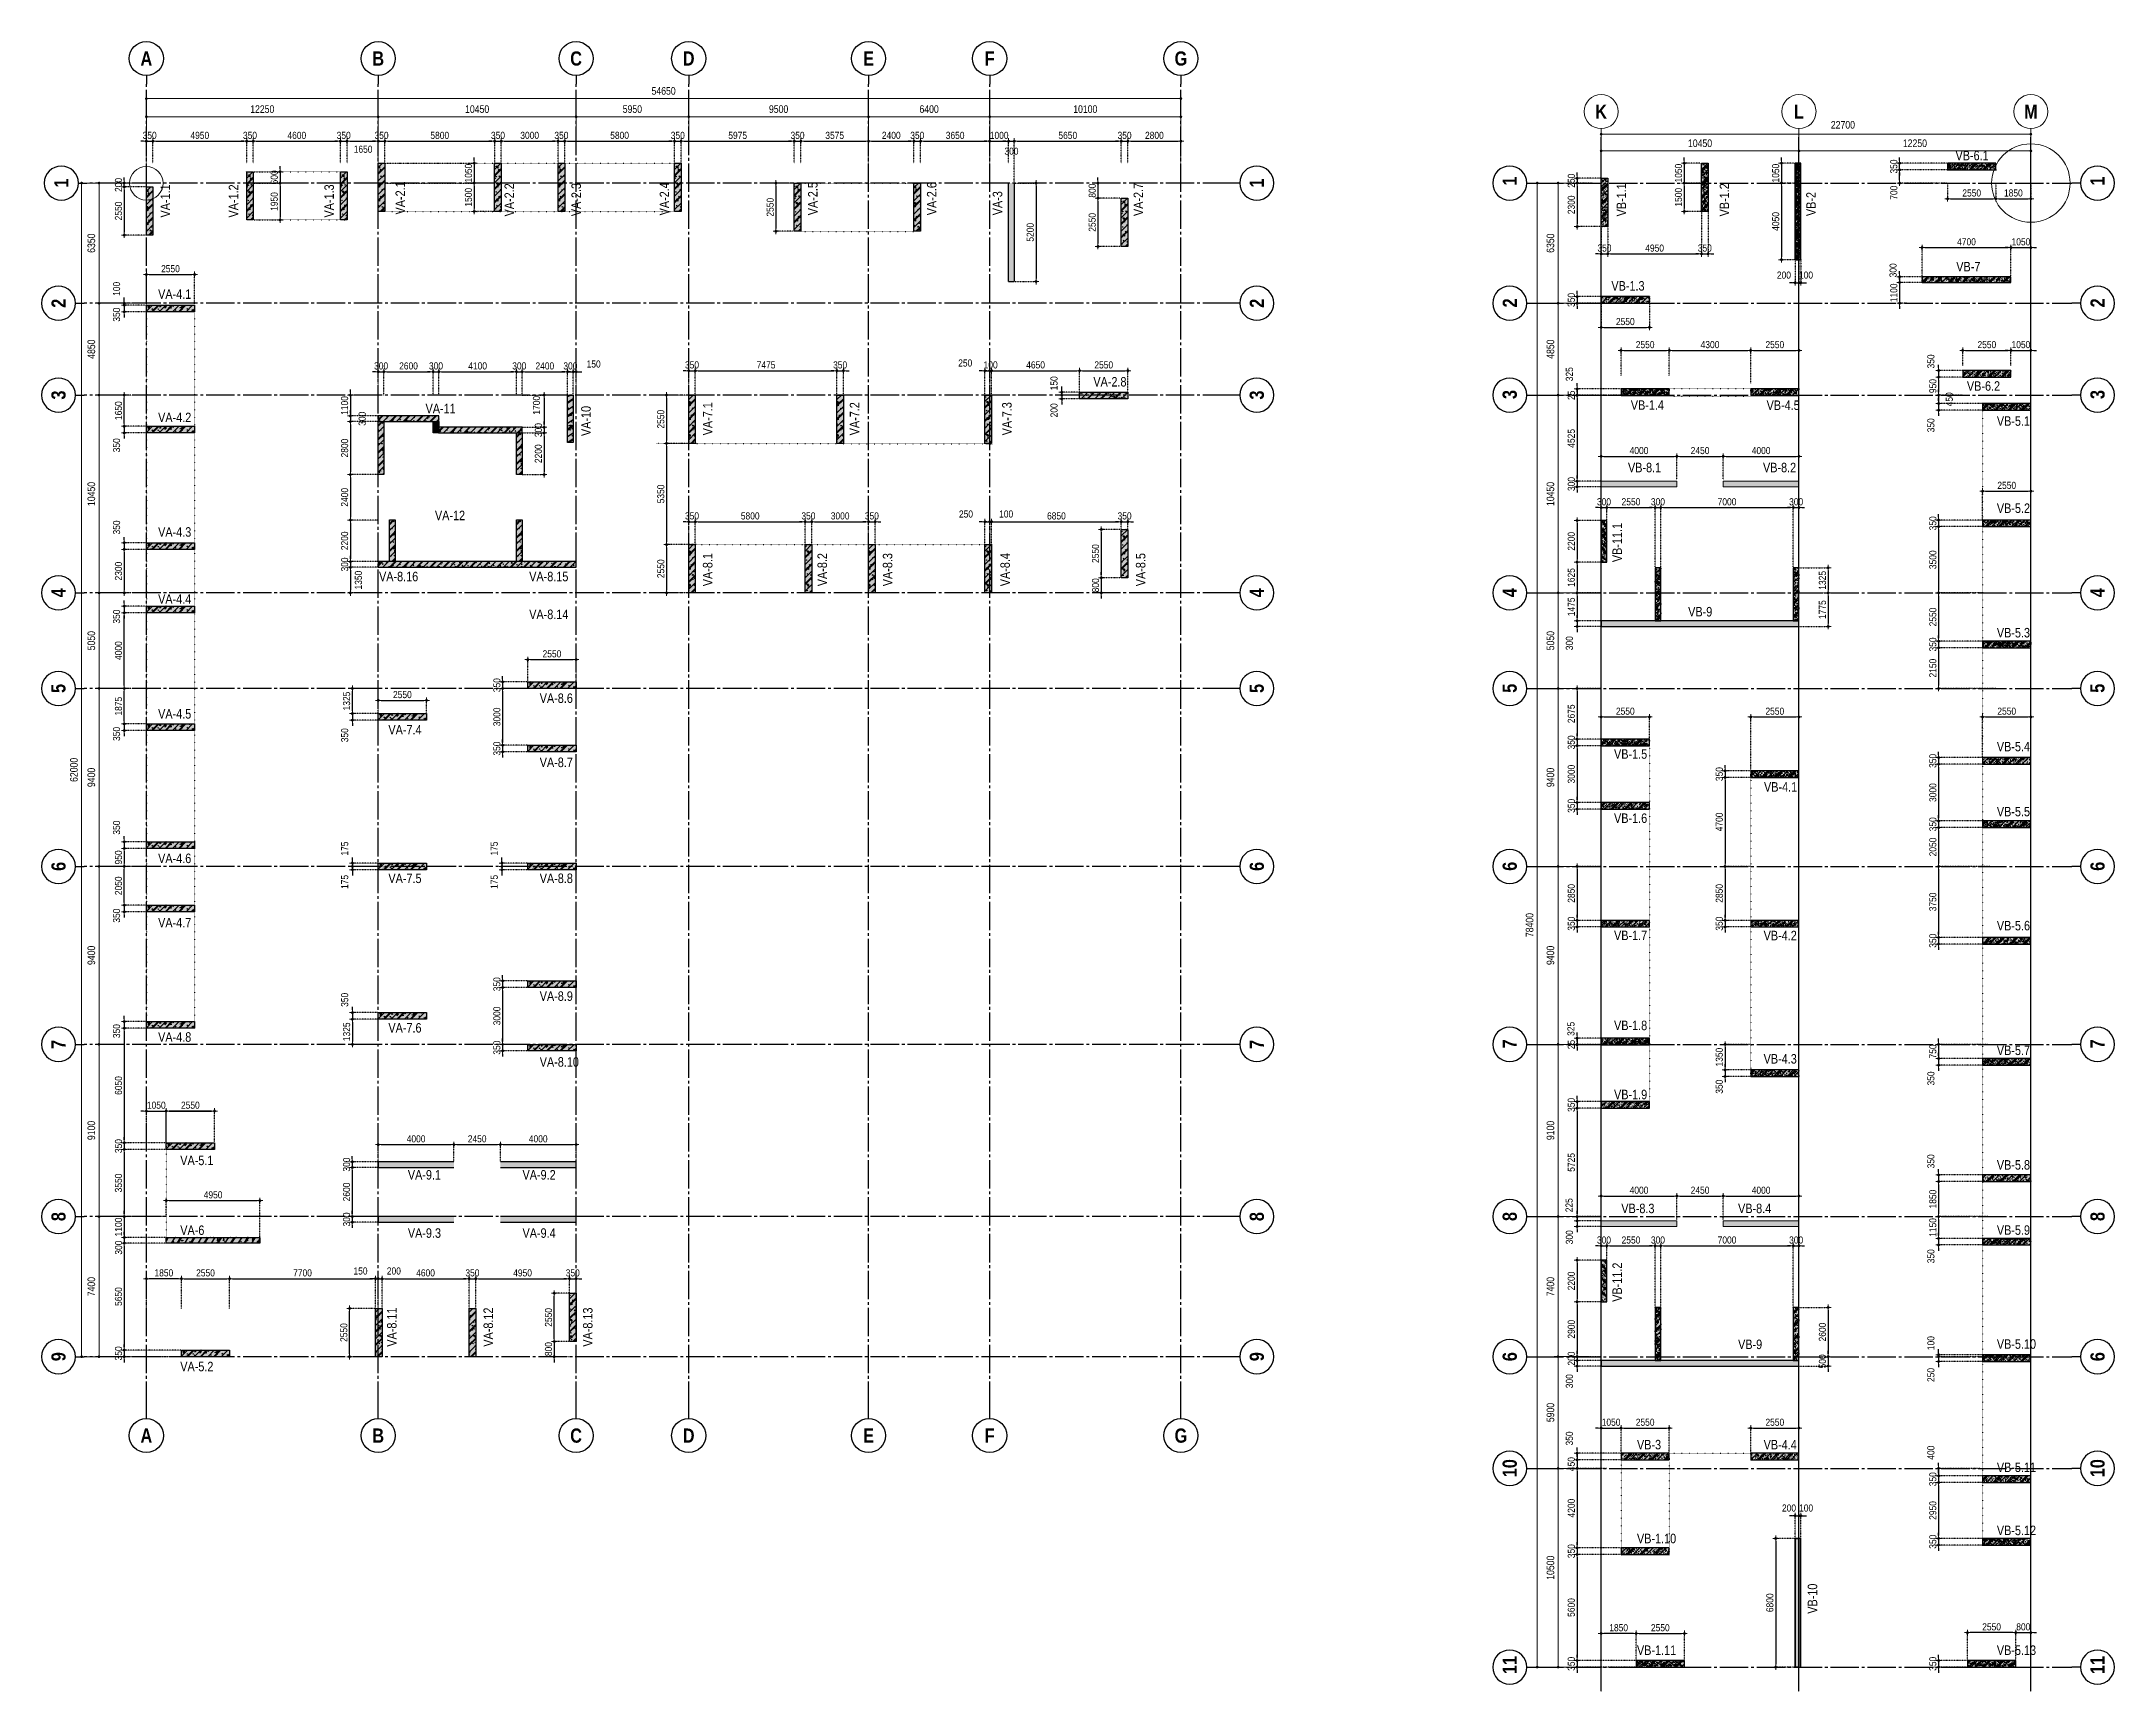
# Model space of a CAD drawing. Header units: millimetres. Extents: x -3973692 to -2843767, y 592734 to 838475.
# Drawn here: x -3154036 to -3044525, y 682540 to 769712 of the extents above; entities that cross this region are included whole.
import ezdxf
from ezdxf.enums import TextEntityAlignment as Align

# ---------------------------------------------------------------- set-up
doc = ezdxf.new("R2010")
doc.units = ezdxf.units.MM
doc.header["$MEASUREMENT"] = 0
doc.header["$PDMODE"] = 3
doc.header["$PDSIZE"] = -20
for name, pattern in [('CHG_XX_Luoi truc-Block A$0$MB_Luoi truc-150-TWA$0$Center101', [13, 10, -1, 1, -1]), ('CHG_XX_Luoi truc-Block B$0$MB_Luoi truc-150-TWB$0$Center101', [13, 10, -1, 1, -1]), ('DIVIDE2', [15.875, 6.35, -3.175, 0, -3.175, 0, -3.175]), ('DOT2', [0.125, 0, -0.125]), ('HIDDEN5', [2.8375, 1.25, -1.5875])]:
    doc.linetypes.add(name, pattern=pattern)
doc.layers.get('0').update_dxf_attribs({"lineweight": 9})
doc.layers.get('Defpoints').update_dxf_attribs({"color": 10, "lineweight": 0})
for name, color, linetype, lineweight in [("'S_General_Dim_1", 1, 'Continuous', 18), ("'S_General_Divide_3 Intermediate", 3, 'DIVIDE2', 40), ('CHG_XX_Cot_Block A-T4-7$0$DBAO', 3, 'Continuous', 13), ('CHG_XX_Cot_Block B-T4-7$0$Ap0302_PC', 150, 'Continuous', 9), ('CHG_XX_Cot_Block B-T4-7$0$DBAO', 3, 'Continuous', 13), ('CHG_XX_Luoi truc-Block A$0$Dim 200', 1, 'Continuous', 5), ('CHG_XX_Luoi truc-Block B$0$Dim 200', 1, 'Continuous', 5), ('TEXT', 7, 'Continuous', 15)]:
    doc.layers.add(name, color=color, linetype=linetype, lineweight=lineweight)
for name, color, linetype in [('CHG_XX_Cot_Block A-T4-7$0$mb_cot tang 4-8 twa$0$Concrete Hatch', 218, 'Continuous'), ('CHG_XX_Cot_Block A-T4-7$0$mb_cot tang 4-8 twa$0$Concrete Line', 6, 'Continuous'), ('CHG_XX_Cot_Block A-T4-7$0$mb_cot tang 4-8 twa$0$Concrete Solid', 216, 'Continuous'), ('CHG_XX_Cot_Block A-T4-7$0$mb_cot tang 9-13 twa$0$Concrete Hatch', 218, 'Continuous'), ('CHG_XX_Cot_Block A-T4-7$0$mb_cot tang 9-13 twa$0$Concrete Line', 6, 'Continuous'), ('CHG_XX_Cot_Block A-T4-7$0$mb_cot tang 9-13 twa$0$Concrete Solid', 216, 'Continuous'), ('CHG_XX_Cot_Block B-T4-7$0$mb_cot tang 1-3$0$Concrete Hatch', 218, 'Continuous'), ('CHG_XX_Cot_Block B-T4-7$0$mb_cot tang 1-3$0$Concrete Line', 6, 'Continuous'), ('CHG_XX_Cot_Block B-T4-7$0$mb_cot tang 1-3$0$Concrete Solid', 216, 'Continuous'), ('CHG_XX_Cot_Block B-T4-7$0$mb_cot tang 4-8 twb$0$Concrete Hatch', 218, 'Continuous'), ('CHG_XX_Cot_Block B-T4-7$0$mb_cot tang 4-8 twb$0$Concrete Line', 6, 'Continuous'), ('CHG_XX_Cot_Block B-T4-7$0$mb_cot tang 4-8 twb$0$Concrete Solid', 216, 'Continuous'), ('CHG_XX_Cot_Block B-T4-7$0$mb_cot tang 9-13 twb$0$Concrete Hatch', 218, 'Continuous'), ('CHG_XX_Cot_Block B-T4-7$0$mb_cot tang 9-13 twb$0$Concrete Line', 6, 'Continuous'), ('CHG_XX_Cot_Block B-T4-7$0$mb_cot tang 9-13 twb$0$Concrete Solid', 216, 'Continuous'), ('CHG_XX_Luoi truc-Block A$0$MB_Luoi truc-150-TWA$0$Grid', 34, 'Continuous'), ('CHG_XX_Luoi truc-Block A$0$MB_Luoi truc-150-TWA$0$Grid Line', 251, 'CHG_XX_Luoi truc-Block A$0$MB_Luoi truc-150-TWA$0$Center101'), ('CHG_XX_Luoi truc-Block B$0$MB_Luoi truc-150-TWB$0$Grid', 34, 'Continuous'), ('CHG_XX_Luoi truc-Block B$0$MB_Luoi truc-150-TWB$0$Grid Line', 251, 'CHG_XX_Luoi truc-Block B$0$MB_Luoi truc-150-TWB$0$Center101'), ('dim', 1, 'Continuous')]:
    doc.layers.add(name, color=color, linetype=linetype)
doc.styles.add('arial', font='arial.ttf', dxfattribs={"width": 0.85})
doc.styles.add('CHG_XX_Luoi truc-Block A$0$MB_Luoi truc-150-TWA$0$Grid A-F$0$VNI-HelveCB', font='')
doc.styles.add('CHG_XX_Luoi truc-Block A$0$Star-HelCon', font='')
doc.styles.add('CHG_XX_Luoi truc-Block B$0$MB_Luoi truc-150-TWB$0$Grid A-F$0$VNI-HelveCB', font='')
doc.styles.add('CHG_XX_Luoi truc-Block B$0$Star-HelCon', font='')
doc.styles.add('TTP-HelCon', font='')
doc.styles.get('CHG_XX_Luoi truc-Block A$0$MB_Luoi truc-150-TWA$0$Grid A-F$0$VNI-HelveCB').set_extended_font_data('VNI-Helve-Condense', bold=True)
doc.styles.get('CHG_XX_Luoi truc-Block A$0$Star-HelCon').set_extended_font_data('VNI-Helve-Condense')
doc.styles.get('CHG_XX_Luoi truc-Block B$0$MB_Luoi truc-150-TWB$0$Grid A-F$0$VNI-HelveCB').set_extended_font_data('VNI-Helve-Condense', bold=True)
doc.styles.get('CHG_XX_Luoi truc-Block B$0$Star-HelCon').set_extended_font_data('VNI-Helve-Condense')
doc.styles.get('TTP-HelCon').set_extended_font_data('VNI-Helve-Condense')
doc.dimstyles.new('150', dxfattribs={"dimscale": 150, "dimtxt": 2.5, "dimasz": 1, "dimexe": 0, "dimexo": 0, "dimgap": 0.75, "dimtad": 1, "dimdec": 0, "dimzin": 9, "dimdsep": 46, "dimtxsty": 'arial', "dimblk1": 'DIMDOT', "dimblk2": 'DIMDOT', "dimsah": 1, "dimcen": 2, "dimdle": 3, "dimclre": 8, "dimclrt": 2, "dimadec": 0, "dimazin": 0, "dimtfac": 1, "dimtdec": 0, "dimtix": 1, "dimtmove": 2, "dimatfit": 3, "dimldrblk": 'DIMPIJL', "dimfxl": 1, "dimtvp": 1.8, "dimtolj": 1, "dimtzin": 0, "dimarcsym": 0})
doc.dimstyles.new('CHG_XX_Luoi truc-Block A$0$Dim 200', dxfattribs={"dimscale": 200, "dimtxt": 2, "dimasz": 0.7, "dimexe": 1, "dimexo": 1, "dimgap": 1, "dimtad": 1, "dimdec": 0, "dimzin": 12, "dimdsep": 46, "dimtxsty": 'CHG_XX_Luoi truc-Block A$0$Star-HelCon', "dimblk": 'CHG_XX_Luoi truc-Block A$0$_Dot', "dimcen": 1, "dimclrd": 256, "dimclre": 256, "dimclrt": 3, "dimadec": 0, "dimazin": 0, "dimtfac": 1, "dimtdec": 0, "dimtix": 1, "dimtmove": 2, "dimatfit": 3, "dimldrblk": 'CHG_XX_Luoi truc-Block A$0$HTT Arrow 30', "dimfxl": 1, "dimtolj": 1, "dimtzin": 0, "dimarcsym": 0})
doc.dimstyles.new('CHG_XX_Luoi truc-Block B$0$Dim 200', dxfattribs={"dimscale": 200, "dimtxt": 2, "dimasz": 0.7, "dimexe": 1, "dimexo": 1, "dimgap": 1, "dimtad": 1, "dimdec": 0, "dimzin": 12, "dimdsep": 46, "dimtxsty": 'CHG_XX_Luoi truc-Block B$0$Star-HelCon', "dimblk": 'CHG_XX_Luoi truc-Block B$0$_Dot', "dimcen": 1, "dimclrd": 256, "dimclre": 256, "dimclrt": 3, "dimadec": 0, "dimazin": 0, "dimtfac": 1, "dimtdec": 0, "dimtix": 1, "dimtmove": 2, "dimatfit": 3, "dimldrblk": 'CHG_XX_Luoi truc-Block B$0$HTT Arrow 30', "dimfxl": 1, "dimtolj": 1, "dimtzin": 0, "dimarcsym": 0})

msp = doc.modelspace()

# ---------------------------------------------------------------- blocks, each defined once
blk = doc.blocks.new('*U3016')
at = {"layer": 'CHG_XX_Luoi truc-Block A$0$MB_Luoi truc-150-TWA$0$Grid', "lineweight": -2}
for p, q in [((0, 470), (0, 467)), ((0, -3), (0, 0))]:
    blk.add_line(p, q, dxfattribs=at)
for centre in [(0, 476), (0, -9)]:
    blk.add_circle(centre, 6, dxfattribs=at)
at = {"layer": 'CHG_XX_Luoi truc-Block A$0$MB_Luoi truc-150-TWA$0$Grid Line'}
blk.add_line((0, 0), (0, 467), dxfattribs=at)
at = {"layer": 'CHG_XX_Luoi truc-Block A$0$MB_Luoi truc-150-TWA$0$Grid', "lineweight": -2, "style": 'CHG_XX_Luoi truc-Block A$0$MB_Luoi truc-150-TWA$0$Grid A-F$0$VNI-HelveCB'}
for tag, p in [('GRIDSUB', (0, 476)), ('GRID', (0, -9))]:
    blk.add_attdef(tag, text='', height=5, dxfattribs=at).set_placement(p, align=Align.MIDDLE)
blk = doc.blocks.new('*U3015')
at = {"layer": 'CHG_XX_Luoi truc-Block A$0$MB_Luoi truc-150-TWA$0$Grid', "lineweight": -2}
for p, q in [((0, 470), (0, 467)), ((0, -3), (0, 0))]:
    blk.add_line(p, q, dxfattribs=at)
for centre in [(0, 476), (0, -9)]:
    blk.add_circle(centre, 6, dxfattribs=at)
at = {"layer": 'CHG_XX_Luoi truc-Block A$0$MB_Luoi truc-150-TWA$0$Grid Line'}
blk.add_line((0, 0), (0, 467), dxfattribs=at)
at = {"layer": 'CHG_XX_Luoi truc-Block A$0$MB_Luoi truc-150-TWA$0$Grid', "lineweight": -2, "style": 'CHG_XX_Luoi truc-Block A$0$MB_Luoi truc-150-TWA$0$Grid A-F$0$VNI-HelveCB'}
for tag, p in [('GRIDSUB', (0, 476)), ('GRID', (0, -9))]:
    blk.add_attdef(tag, text='', height=5, dxfattribs=at).set_placement(p, align=Align.MIDDLE)
blk = doc.blocks.new('CHG_XX_Luoi truc-Block A$0$_Dot')
at = {"color": 0, "linetype": 'ByBlock', "lineweight": -2}
blk.add_line((-0.5, 0), (-1, 0), dxfattribs=at)
at = {"color": 0, "linetype": 'ByBlock', "const_width": 0.5}
blk.add_lwpolyline([(-0.25, 0, 1), (0.25, 0, 1)], format="xyb", close=True, dxfattribs=at)
blk = doc.blocks.new('*D2996')
at = {"layer": 'CHG_XX_Luoi truc-Block A$0$Dim 200', "lineweight": -2, "transparency": 16777216}
for p, q in [((-1678, 152260), (-2700, 152260)), ((-2500, 152120), (-2500, 146050)), ((-1678, 145910), (-2700, 145910))]:
    blk.add_line(p, q, dxfattribs=at)
at = {"layer": 'Defpoints', "color": 0, "transparency": 16777216}
for p in [(-1478, 152260), (-2500, 145910), (-1478, 145910)]:
    blk.add_point(p, dxfattribs=at)
at = {"layer": 'CHG_XX_Luoi truc-Block A$0$Dim 200', "lineweight": -2, "transparency": 16777216, "xscale": 140, "yscale": 140, "zscale": 140}
for p, rotation in [((-2500, 152260), 90), ((-2500, 145910), 270)]:
    blk.add_blockref('CHG_XX_Luoi truc-Block A$0$_Dot', p, dxfattribs=dict(at, rotation=rotation))
at = {"layer": 'CHG_XX_Luoi truc-Block A$0$Dim 200', "color": 3, "transparency": 16777216, "insert": (-2904, 149085), "char_height": 400, "attachment_point": 5, "rotation": 90, "style": 'CHG_XX_Luoi truc-Block A$0$Star-HelCon'}
blk.add_mtext('\\A1;6350', dxfattribs=at)
blk = doc.blocks.new('CHG_XX_Luoi truc-Block A$0$HTT Arrow 30')
blk.add_hatch(color=256).paths.add_polyline_path([(-2.5, 0.375), (-2.5, -0.375), (0, 0)])
at = {"color": 0, "linetype": 'ByBlock', "lineweight": -2}
for p, q in [((0, 0), (-2.5, 0.375)), ((-2.5, -0.375), (-2.5, 0.375)), ((0, 0), (-2.5, -0.375))]:
    blk.add_line(p, q, dxfattribs=at)
blk = doc.blocks.new('*D2997')
at = {"layer": 'CHG_XX_Luoi truc-Block A$0$Dim 200', "lineweight": -2, "transparency": 16777216}
for p, q in [((-1678, 145910), (-2700, 145910)), ((-2500, 145770), (-2500, 141200)), ((-1678, 141060), (-2700, 141060))]:
    blk.add_line(p, q, dxfattribs=at)
at = {"layer": 'Defpoints', "color": 0, "transparency": 16777216}
for p in [(-1478, 145910), (-2500, 141060), (-1478, 141060)]:
    blk.add_point(p, dxfattribs=at)
at = {"layer": 'CHG_XX_Luoi truc-Block A$0$Dim 200', "lineweight": -2, "transparency": 16777216, "xscale": 140, "yscale": 140, "zscale": 140}
for p, rotation in [((-2500, 145910), 90), ((-2500, 141060), 270)]:
    blk.add_blockref('CHG_XX_Luoi truc-Block A$0$_Dot', p, dxfattribs=dict(at, rotation=rotation))
at = {"layer": 'CHG_XX_Luoi truc-Block A$0$Dim 200', "color": 3, "transparency": 16777216, "insert": (-2904, 143485), "char_height": 400, "attachment_point": 5, "rotation": 90, "style": 'CHG_XX_Luoi truc-Block A$0$Star-HelCon'}
blk.add_mtext('\\A1;4850', dxfattribs=at)
blk = doc.blocks.new('*D2998')
at = {"layer": 'CHG_XX_Luoi truc-Block A$0$Dim 200', "lineweight": -2, "transparency": 16777216}
for p, q in [((-1678, 141060), (-2700, 141060)), ((-2500, 140920), (-2500, 130750)), ((-1678, 130610), (-2700, 130610))]:
    blk.add_line(p, q, dxfattribs=at)
at = {"layer": 'Defpoints', "color": 0, "transparency": 16777216}
for p in [(-1478, 141060), (-2500, 130610), (-1478, 130610)]:
    blk.add_point(p, dxfattribs=at)
at = {"layer": 'CHG_XX_Luoi truc-Block A$0$Dim 200', "lineweight": -2, "transparency": 16777216, "xscale": 140, "yscale": 140, "zscale": 140}
for p, rotation in [((-2500, 141060), 90), ((-2500, 130610), 270)]:
    blk.add_blockref('CHG_XX_Luoi truc-Block A$0$_Dot', p, dxfattribs=dict(at, rotation=rotation))
at = {"layer": 'CHG_XX_Luoi truc-Block A$0$Dim 200', "color": 3, "transparency": 16777216, "insert": (-2904, 135835), "char_height": 400, "attachment_point": 5, "rotation": 90, "style": 'CHG_XX_Luoi truc-Block A$0$Star-HelCon'}
blk.add_mtext('\\A1;10450', dxfattribs=at)
blk = doc.blocks.new('*D2999')
at = {"layer": 'CHG_XX_Luoi truc-Block A$0$Dim 200', "lineweight": -2, "transparency": 16777216}
for p, q in [((-1678, 130610), (-2700, 130610)), ((-2500, 130470), (-2500, 125700)), ((-1678, 125560), (-2700, 125560))]:
    blk.add_line(p, q, dxfattribs=at)
at = {"layer": 'Defpoints', "color": 0, "transparency": 16777216}
for p in [(-1478, 130610), (-2500, 125560), (-1478, 125560)]:
    blk.add_point(p, dxfattribs=at)
at = {"layer": 'CHG_XX_Luoi truc-Block A$0$Dim 200', "lineweight": -2, "transparency": 16777216, "xscale": 140, "yscale": 140, "zscale": 140}
for p, rotation in [((-2500, 130610), 90), ((-2500, 125560), 270)]:
    blk.add_blockref('CHG_XX_Luoi truc-Block A$0$_Dot', p, dxfattribs=dict(at, rotation=rotation))
at = {"layer": 'CHG_XX_Luoi truc-Block A$0$Dim 200', "color": 3, "transparency": 16777216, "insert": (-2904, 128085), "char_height": 400, "attachment_point": 5, "rotation": 90, "style": 'CHG_XX_Luoi truc-Block A$0$Star-HelCon'}
blk.add_mtext('\\A1;5050', dxfattribs=at)
blk = doc.blocks.new('*D3000')
at = {"layer": 'CHG_XX_Luoi truc-Block A$0$Dim 200', "lineweight": -2, "transparency": 16777216}
for p, q in [((-1678, 125560), (-2700, 125560)), ((-2500, 125420), (-2500, 116300)), ((-1828, 116160), (-2700, 116160))]:
    blk.add_line(p, q, dxfattribs=at)
at = {"layer": 'Defpoints', "color": 0, "transparency": 16777216}
for p in [(-1478, 125560), (-2500, 116160), (-1628, 116160)]:
    blk.add_point(p, dxfattribs=at)
at = {"layer": 'CHG_XX_Luoi truc-Block A$0$Dim 200', "lineweight": -2, "transparency": 16777216, "xscale": 140, "yscale": 140, "zscale": 140}
for p, rotation in [((-2500, 125560), 90), ((-2500, 116160), 270)]:
    blk.add_blockref('CHG_XX_Luoi truc-Block A$0$_Dot', p, dxfattribs=dict(at, rotation=rotation))
at = {"layer": 'CHG_XX_Luoi truc-Block A$0$Dim 200', "color": 3, "transparency": 16777216, "insert": (-2904, 120860), "char_height": 400, "attachment_point": 5, "rotation": 90, "style": 'CHG_XX_Luoi truc-Block A$0$Star-HelCon'}
blk.add_mtext('\\A1;9400', dxfattribs=at)
blk = doc.blocks.new('*D3001')
at = {"layer": 'CHG_XX_Luoi truc-Block A$0$Dim 200', "lineweight": -2, "transparency": 16777216}
for p, q in [((-1828, 116160), (-2700, 116160)), ((-2500, 116020), (-2500, 106900)), ((-1678, 106760), (-2700, 106760))]:
    blk.add_line(p, q, dxfattribs=at)
at = {"layer": 'Defpoints', "color": 0, "transparency": 16777216}
for p in [(-1628, 116160), (-2500, 106760), (-1478, 106760)]:
    blk.add_point(p, dxfattribs=at)
at = {"layer": 'CHG_XX_Luoi truc-Block A$0$Dim 200', "lineweight": -2, "transparency": 16777216, "xscale": 140, "yscale": 140, "zscale": 140}
for p, rotation in [((-2500, 116160), 90), ((-2500, 106760), 270)]:
    blk.add_blockref('CHG_XX_Luoi truc-Block A$0$_Dot', p, dxfattribs=dict(at, rotation=rotation))
at = {"layer": 'CHG_XX_Luoi truc-Block A$0$Dim 200', "color": 3, "transparency": 16777216, "insert": (-2904, 111460), "char_height": 400, "attachment_point": 5, "rotation": 90, "style": 'CHG_XX_Luoi truc-Block A$0$Star-HelCon'}
blk.add_mtext('\\A1;9400', dxfattribs=at)
blk = doc.blocks.new('*D3002')
at = {"layer": 'CHG_XX_Luoi truc-Block A$0$Dim 200', "lineweight": -2, "transparency": 16777216}
for p, q in [((-1678, 106760), (-2700, 106760)), ((-2500, 106620), (-2500, 97800)), ((-1678, 97660), (-2700, 97660))]:
    blk.add_line(p, q, dxfattribs=at)
at = {"layer": 'Defpoints', "color": 0, "transparency": 16777216}
for p in [(-1478, 106760), (-2500, 97660), (-1478, 97660)]:
    blk.add_point(p, dxfattribs=at)
at = {"layer": 'CHG_XX_Luoi truc-Block A$0$Dim 200', "lineweight": -2, "transparency": 16777216, "xscale": 140, "yscale": 140, "zscale": 140}
for p, rotation in [((-2500, 106760), 90), ((-2500, 97660), 270)]:
    blk.add_blockref('CHG_XX_Luoi truc-Block A$0$_Dot', p, dxfattribs=dict(at, rotation=rotation))
at = {"layer": 'CHG_XX_Luoi truc-Block A$0$Dim 200', "color": 3, "transparency": 16777216, "insert": (-2904, 102210), "char_height": 400, "attachment_point": 5, "rotation": 90, "style": 'CHG_XX_Luoi truc-Block A$0$Star-HelCon'}
blk.add_mtext('\\A1;9100', dxfattribs=at)
blk = doc.blocks.new('*D3003')
at = {"layer": 'CHG_XX_Luoi truc-Block A$0$Dim 200', "lineweight": -2, "transparency": 16777216}
for p, q in [((-1678, 97660), (-2700, 97660)), ((-2500, 97520), (-2500, 90400)), ((-1678, 90260), (-2700, 90260))]:
    blk.add_line(p, q, dxfattribs=at)
at = {"layer": 'Defpoints', "color": 0, "transparency": 16777216}
for p in [(-1478, 97660), (-2500, 90260), (-1478, 90260)]:
    blk.add_point(p, dxfattribs=at)
at = {"layer": 'CHG_XX_Luoi truc-Block A$0$Dim 200', "lineweight": -2, "transparency": 16777216, "xscale": 140, "yscale": 140, "zscale": 140}
for p, rotation in [((-2500, 97660), 90), ((-2500, 90260), 270)]:
    blk.add_blockref('CHG_XX_Luoi truc-Block A$0$_Dot', p, dxfattribs=dict(at, rotation=rotation))
at = {"layer": 'CHG_XX_Luoi truc-Block A$0$Dim 200', "color": 3, "transparency": 16777216, "insert": (-2904, 93960), "char_height": 400, "attachment_point": 5, "rotation": 90, "style": 'CHG_XX_Luoi truc-Block A$0$Star-HelCon'}
blk.add_mtext('\\A1;7400', dxfattribs=at)
blk = doc.blocks.new('*D3004')
at = {"layer": 'CHG_XX_Luoi truc-Block A$0$Dim 200', "lineweight": -2, "transparency": 16777216}
for p, q in [((-2389, 152260), (-3618, 152260)), ((-3418, 152120), (-3418, 90400)), ((-2354, 90260), (-3618, 90260))]:
    blk.add_line(p, q, dxfattribs=at)
at = {"layer": 'Defpoints', "color": 0, "transparency": 16777216}
for p in [(-2189, 152260), (-3418, 90260), (-2154, 90260)]:
    blk.add_point(p, dxfattribs=at)
at = {"layer": 'CHG_XX_Luoi truc-Block A$0$Dim 200', "lineweight": -2, "transparency": 16777216, "xscale": 140, "yscale": 140, "zscale": 140}
for p, rotation in [((-3418, 152260), 90), ((-3418, 90260), 270)]:
    blk.add_blockref('CHG_XX_Luoi truc-Block A$0$_Dot', p, dxfattribs=dict(at, rotation=rotation))
at = {"layer": 'CHG_XX_Luoi truc-Block A$0$Dim 200', "color": 3, "transparency": 16777216, "insert": (-3823, 121260), "char_height": 400, "attachment_point": 5, "rotation": 90, "style": 'CHG_XX_Luoi truc-Block A$0$Star-HelCon'}
blk.add_mtext('\\A1;62000', dxfattribs=at)
blk = doc.blocks.new('*D3005')
at = {"layer": 'CHG_XX_Luoi truc-Block A$0$Dim 200', "lineweight": -2, "transparency": 16777216}
for p, q in [((0, 154891), (0, 155960)), ((140, 155760), (12110, 155760)), ((12250, 154891), (12250, 155960))]:
    blk.add_line(p, q, dxfattribs=at)
at = {"layer": 'Defpoints', "color": 0, "transparency": 16777216}
for p in [(12250, 155760), (0, 154691), (12250, 154691)]:
    blk.add_point(p, dxfattribs=at)
at = {"layer": 'CHG_XX_Luoi truc-Block A$0$Dim 200', "lineweight": -2, "transparency": 16777216, "xscale": 140, "yscale": 140, "zscale": 140, "rotation": 180}
blk.add_blockref('CHG_XX_Luoi truc-Block A$0$_Dot', (0, 155760), dxfattribs=at)
at = {"layer": 'CHG_XX_Luoi truc-Block A$0$Dim 200', "lineweight": -2, "transparency": 16777216, "xscale": 140, "yscale": 140, "zscale": 140}
blk.add_blockref('CHG_XX_Luoi truc-Block A$0$_Dot', (12250, 155760), dxfattribs=at)
at = {"layer": 'CHG_XX_Luoi truc-Block A$0$Dim 200', "color": 3, "transparency": 16777216, "insert": (6125, 156164), "char_height": 400, "attachment_point": 5, "style": 'CHG_XX_Luoi truc-Block A$0$Star-HelCon'}
blk.add_mtext('\\A1;12250', dxfattribs=at)
blk = doc.blocks.new('*D3006')
at = {"layer": 'CHG_XX_Luoi truc-Block A$0$Dim 200', "lineweight": -2, "transparency": 16777216}
for p, q in [((12250, 154891), (12250, 155960)), ((12390, 155760), (22560, 155760)), ((22700, 154891), (22700, 155960))]:
    blk.add_line(p, q, dxfattribs=at)
at = {"layer": 'Defpoints', "color": 0, "transparency": 16777216}
for p in [(22700, 155760), (12250, 154691), (22700, 154691)]:
    blk.add_point(p, dxfattribs=at)
at = {"layer": 'CHG_XX_Luoi truc-Block A$0$Dim 200', "lineweight": -2, "transparency": 16777216, "xscale": 140, "yscale": 140, "zscale": 140, "rotation": 180}
blk.add_blockref('CHG_XX_Luoi truc-Block A$0$_Dot', (12250, 155760), dxfattribs=at)
at = {"layer": 'CHG_XX_Luoi truc-Block A$0$Dim 200', "lineweight": -2, "transparency": 16777216, "xscale": 140, "yscale": 140, "zscale": 140}
blk.add_blockref('CHG_XX_Luoi truc-Block A$0$_Dot', (22700, 155760), dxfattribs=at)
at = {"layer": 'CHG_XX_Luoi truc-Block A$0$Dim 200', "color": 3, "transparency": 16777216, "insert": (17475, 156164), "char_height": 400, "attachment_point": 5, "style": 'CHG_XX_Luoi truc-Block A$0$Star-HelCon'}
blk.add_mtext('\\A1;10450', dxfattribs=at)
blk = doc.blocks.new('*D3007')
at = {"layer": 'CHG_XX_Luoi truc-Block A$0$Dim 200', "lineweight": -2, "transparency": 16777216}
for p, q in [((22700, 154891), (22700, 155960)), ((22840, 155760), (28510, 155760)), ((28650, 154891), (28650, 155960))]:
    blk.add_line(p, q, dxfattribs=at)
at = {"layer": 'Defpoints', "color": 0, "transparency": 16777216}
for p in [(28650, 155760), (22700, 154691), (28650, 154691)]:
    blk.add_point(p, dxfattribs=at)
at = {"layer": 'CHG_XX_Luoi truc-Block A$0$Dim 200', "lineweight": -2, "transparency": 16777216, "xscale": 140, "yscale": 140, "zscale": 140, "rotation": 180}
blk.add_blockref('CHG_XX_Luoi truc-Block A$0$_Dot', (22700, 155760), dxfattribs=at)
at = {"layer": 'CHG_XX_Luoi truc-Block A$0$Dim 200', "lineweight": -2, "transparency": 16777216, "xscale": 140, "yscale": 140, "zscale": 140}
blk.add_blockref('CHG_XX_Luoi truc-Block A$0$_Dot', (28650, 155760), dxfattribs=at)
at = {"layer": 'CHG_XX_Luoi truc-Block A$0$Dim 200', "color": 3, "transparency": 16777216, "insert": (25675, 156164), "char_height": 400, "attachment_point": 5, "style": 'CHG_XX_Luoi truc-Block A$0$Star-HelCon'}
blk.add_mtext('\\A1;5950', dxfattribs=at)
blk = doc.blocks.new('*D3008')
at = {"layer": 'CHG_XX_Luoi truc-Block A$0$Dim 200', "lineweight": -2, "transparency": 16777216}
for p, q in [((28650, 154891), (28650, 155960)), ((28790, 155760), (38010, 155760)), ((38150, 154891), (38150, 155960))]:
    blk.add_line(p, q, dxfattribs=at)
at = {"layer": 'Defpoints', "color": 0, "transparency": 16777216}
for p in [(38150, 155760), (28650, 154691), (38150, 154691)]:
    blk.add_point(p, dxfattribs=at)
at = {"layer": 'CHG_XX_Luoi truc-Block A$0$Dim 200', "lineweight": -2, "transparency": 16777216, "xscale": 140, "yscale": 140, "zscale": 140, "rotation": 180}
blk.add_blockref('CHG_XX_Luoi truc-Block A$0$_Dot', (28650, 155760), dxfattribs=at)
at = {"layer": 'CHG_XX_Luoi truc-Block A$0$Dim 200', "lineweight": -2, "transparency": 16777216, "xscale": 140, "yscale": 140, "zscale": 140}
blk.add_blockref('CHG_XX_Luoi truc-Block A$0$_Dot', (38150, 155760), dxfattribs=at)
at = {"layer": 'CHG_XX_Luoi truc-Block A$0$Dim 200', "color": 3, "transparency": 16777216, "insert": (33400, 156164), "char_height": 400, "attachment_point": 5, "style": 'CHG_XX_Luoi truc-Block A$0$Star-HelCon'}
blk.add_mtext('\\A1;9500', dxfattribs=at)
blk = doc.blocks.new('*D3009')
at = {"layer": 'CHG_XX_Luoi truc-Block A$0$Dim 200', "lineweight": -2, "transparency": 16777216}
for p, q in [((38150, 154891), (38150, 155960)), ((38290, 155760), (44410, 155760)), ((44550, 154891), (44550, 155960))]:
    blk.add_line(p, q, dxfattribs=at)
at = {"layer": 'Defpoints', "color": 0, "transparency": 16777216}
for p in [(44550, 155760), (38150, 154691), (44550, 154691)]:
    blk.add_point(p, dxfattribs=at)
at = {"layer": 'CHG_XX_Luoi truc-Block A$0$Dim 200', "lineweight": -2, "transparency": 16777216, "xscale": 140, "yscale": 140, "zscale": 140, "rotation": 180}
blk.add_blockref('CHG_XX_Luoi truc-Block A$0$_Dot', (38150, 155760), dxfattribs=at)
at = {"layer": 'CHG_XX_Luoi truc-Block A$0$Dim 200', "lineweight": -2, "transparency": 16777216, "xscale": 140, "yscale": 140, "zscale": 140}
blk.add_blockref('CHG_XX_Luoi truc-Block A$0$_Dot', (44550, 155760), dxfattribs=at)
at = {"layer": 'CHG_XX_Luoi truc-Block A$0$Dim 200', "color": 3, "transparency": 16777216, "insert": (41350, 156164), "char_height": 400, "attachment_point": 5, "style": 'CHG_XX_Luoi truc-Block A$0$Star-HelCon'}
blk.add_mtext('\\A1;6400', dxfattribs=at)
blk = doc.blocks.new('*D3010')
at = {"layer": 'CHG_XX_Luoi truc-Block A$0$Dim 200', "lineweight": -2, "transparency": 16777216}
for p, q in [((0, 154891), (0, 156922)), ((140, 156722), (54510, 156722)), ((54650, 154891), (54650, 156922))]:
    blk.add_line(p, q, dxfattribs=at)
at = {"layer": 'Defpoints', "color": 0, "transparency": 16777216}
for p in [(54650, 156722), (0, 154691), (54650, 154691)]:
    blk.add_point(p, dxfattribs=at)
at = {"layer": 'CHG_XX_Luoi truc-Block A$0$Dim 200', "lineweight": -2, "transparency": 16777216, "xscale": 140, "yscale": 140, "zscale": 140, "rotation": 180}
blk.add_blockref('CHG_XX_Luoi truc-Block A$0$_Dot', (0, 156722), dxfattribs=at)
at = {"layer": 'CHG_XX_Luoi truc-Block A$0$Dim 200', "lineweight": -2, "transparency": 16777216, "xscale": 140, "yscale": 140, "zscale": 140}
blk.add_blockref('CHG_XX_Luoi truc-Block A$0$_Dot', (54650, 156722), dxfattribs=at)
at = {"layer": 'CHG_XX_Luoi truc-Block A$0$Dim 200', "color": 3, "transparency": 16777216, "insert": (27325, 157126), "char_height": 400, "attachment_point": 5, "style": 'CHG_XX_Luoi truc-Block A$0$Star-HelCon'}
blk.add_mtext('\\A1;54650', dxfattribs=at)
blk = doc.blocks.new('*D3012')
at = {"layer": 'CHG_XX_Luoi truc-Block A$0$Dim 200', "lineweight": -2, "transparency": 16777216}
for p, q in [((44550, 154891), (44550, 155960)), ((44690, 155760), (54510, 155760)), ((54650, 154891), (54650, 155960))]:
    blk.add_line(p, q, dxfattribs=at)
at = {"layer": 'Defpoints', "color": 0, "transparency": 16777216}
for p in [(54650, 155760), (44550, 154691), (54650, 154691)]:
    blk.add_point(p, dxfattribs=at)
at = {"layer": 'CHG_XX_Luoi truc-Block A$0$Dim 200', "lineweight": -2, "transparency": 16777216, "xscale": 140, "yscale": 140, "zscale": 140, "rotation": 180}
blk.add_blockref('CHG_XX_Luoi truc-Block A$0$_Dot', (44550, 155760), dxfattribs=at)
at = {"layer": 'CHG_XX_Luoi truc-Block A$0$Dim 200', "lineweight": -2, "transparency": 16777216, "xscale": 140, "yscale": 140, "zscale": 140}
blk.add_blockref('CHG_XX_Luoi truc-Block A$0$_Dot', (54650, 155760), dxfattribs=at)
at = {"layer": 'CHG_XX_Luoi truc-Block A$0$Dim 200', "color": 3, "transparency": 16777216, "insert": (49600, 156164), "char_height": 400, "attachment_point": 5, "style": 'CHG_XX_Luoi truc-Block A$0$Star-HelCon'}
blk.add_mtext('\\A1;10100', dxfattribs=at)
blk = doc.blocks.new('*U3014')
at = {"layer": 'CHG_XX_Luoi truc-Block A$0$MB_Luoi truc-150-TWA$0$Grid', "lineweight": -2}
for p, q in [((0, 407), (0, 404)), ((0, -3), (0, 0))]:
    blk.add_line(p, q, dxfattribs=at)
for centre in [(0, 413), (0, -9)]:
    blk.add_circle(centre, 6, dxfattribs=at)
at = {"layer": 'CHG_XX_Luoi truc-Block A$0$MB_Luoi truc-150-TWA$0$Grid Line'}
blk.add_line((0, 0), (0, 404), dxfattribs=at)
at = {"layer": 'CHG_XX_Luoi truc-Block A$0$MB_Luoi truc-150-TWA$0$Grid', "lineweight": -2, "style": 'CHG_XX_Luoi truc-Block A$0$MB_Luoi truc-150-TWA$0$Grid A-F$0$VNI-HelveCB'}
for tag, p in [('GRIDSUB', (0, 413)), ('GRID', (0, -9))]:
    blk.add_attdef(tag, text='', height=5, dxfattribs=at).set_placement(p, align=Align.MIDDLE)
blk = doc.blocks.new('*U3013')
at = {"layer": 'CHG_XX_Luoi truc-Block A$0$MB_Luoi truc-150-TWA$0$Grid', "lineweight": -2}
for p, q in [((0, 406), (0, 403)), ((0, -3), (0, 0))]:
    blk.add_line(p, q, dxfattribs=at)
for centre in [(0, 412), (0, -9)]:
    blk.add_circle(centre, 6, dxfattribs=at)
at = {"layer": 'CHG_XX_Luoi truc-Block A$0$MB_Luoi truc-150-TWA$0$Grid Line'}
blk.add_line((0, 0), (0, 403), dxfattribs=at)
at = {"layer": 'CHG_XX_Luoi truc-Block A$0$MB_Luoi truc-150-TWA$0$Grid', "lineweight": -2, "style": 'CHG_XX_Luoi truc-Block A$0$MB_Luoi truc-150-TWA$0$Grid A-F$0$VNI-HelveCB'}
for tag, p in [('GRIDSUB', (0, 412)), ('GRID', (0, -9))]:
    blk.add_attdef(tag, text='', height=5, dxfattribs=at).set_placement(p, align=Align.MIDDLE)
blk = doc.blocks.new('*U3043')
at = {"layer": 'CHG_XX_Luoi truc-Block B$0$MB_Luoi truc-150-TWB$0$Grid', "lineweight": -2}
for p, q in [((0, 192), (0, 189)), ((0, -3), (0, 0))]:
    blk.add_line(p, q, dxfattribs=at)
for centre in [(0, 198), (0, -9)]:
    blk.add_circle(centre, 6, dxfattribs=at)
at = {"layer": 'CHG_XX_Luoi truc-Block B$0$MB_Luoi truc-150-TWB$0$Grid Line'}
blk.add_line((0, 0), (0, 189), dxfattribs=at)
at = {"layer": 'CHG_XX_Luoi truc-Block B$0$MB_Luoi truc-150-TWB$0$Grid', "lineweight": -2, "style": 'CHG_XX_Luoi truc-Block B$0$MB_Luoi truc-150-TWB$0$Grid A-F$0$VNI-HelveCB'}
for tag, p in [('GRIDSUB', (0, 198)), ('GRID', (0, -9))]:
    blk.add_attdef(tag, text='', height=5, dxfattribs=at).set_placement(p, align=Align.MIDDLE)
blk = doc.blocks.new('CHG_XX_Luoi truc-Block B$0$_Dot')
at = {"color": 0, "linetype": 'ByBlock', "lineweight": -2}
blk.add_line((-0.5, 0), (-1, 0), dxfattribs=at)
at = {"color": 0, "linetype": 'ByBlock', "const_width": 0.5}
blk.add_lwpolyline([(-0.25, 0, 1), (0.25, 0, 1)], format="xyb", close=True, dxfattribs=at)
blk = doc.blocks.new('*D3047')
at = {"layer": 'CHG_XX_Luoi truc-Block B$0$Dim 200', "lineweight": -2, "transparency": 16777216}
for p, q in [((8026088, 1125780), (8026088, 1127745)), ((8026228, 1127545), (8036398, 1127545)), ((8036538, 1125780), (8036538, 1127745))]:
    blk.add_line(p, q, dxfattribs=at)
at = {"layer": 'Defpoints', "color": 0, "transparency": 16777216}
for p in [(8036538, 1127545), (8026088, 1125580), (8036538, 1125580)]:
    blk.add_point(p, dxfattribs=at)
at = {"layer": 'CHG_XX_Luoi truc-Block B$0$Dim 200', "lineweight": -2, "transparency": 16777216, "xscale": 140, "yscale": 140, "zscale": 140, "rotation": 180}
blk.add_blockref('CHG_XX_Luoi truc-Block B$0$_Dot', (8026088, 1127545), dxfattribs=at)
at = {"layer": 'CHG_XX_Luoi truc-Block B$0$Dim 200', "lineweight": -2, "transparency": 16777216, "xscale": 140, "yscale": 140, "zscale": 140}
blk.add_blockref('CHG_XX_Luoi truc-Block B$0$_Dot', (8036538, 1127545), dxfattribs=at)
at = {"layer": 'CHG_XX_Luoi truc-Block B$0$Dim 200', "color": 3, "transparency": 16777216, "insert": (8031313, 1127949), "char_height": 400, "attachment_point": 5, "style": 'CHG_XX_Luoi truc-Block B$0$Star-HelCon'}
blk.add_mtext('\\A1;10450', dxfattribs=at)
blk = doc.blocks.new('CHG_XX_Luoi truc-Block B$0$HTT Arrow 30')
blk.add_hatch(color=256).paths.add_polyline_path([(-2.5, 0.375), (-2.5, -0.375), (0, 0)])
at = {"color": 0, "linetype": 'ByBlock', "lineweight": -2}
for p, q in [((0, 0), (-2.5, 0.375)), ((-2.5, -0.375), (-2.5, 0.375)), ((0, 0), (-2.5, -0.375))]:
    blk.add_line(p, q, dxfattribs=at)
blk = doc.blocks.new('*D3048')
at = {"layer": 'CHG_XX_Luoi truc-Block B$0$Dim 200', "lineweight": -2, "transparency": 16777216}
for p, q in [((8036538, 1125780), (8036538, 1127745)), ((8036678, 1127545), (8048648, 1127545)), ((8048788, 1125780), (8048788, 1127745))]:
    blk.add_line(p, q, dxfattribs=at)
at = {"layer": 'Defpoints', "color": 0, "transparency": 16777216}
for p in [(8048788, 1127545), (8036538, 1125580), (8048788, 1125580)]:
    blk.add_point(p, dxfattribs=at)
at = {"layer": 'CHG_XX_Luoi truc-Block B$0$Dim 200', "lineweight": -2, "transparency": 16777216, "xscale": 140, "yscale": 140, "zscale": 140, "rotation": 180}
blk.add_blockref('CHG_XX_Luoi truc-Block B$0$_Dot', (8036538, 1127545), dxfattribs=at)
at = {"layer": 'CHG_XX_Luoi truc-Block B$0$Dim 200', "lineweight": -2, "transparency": 16777216, "xscale": 140, "yscale": 140, "zscale": 140}
blk.add_blockref('CHG_XX_Luoi truc-Block B$0$_Dot', (8048788, 1127545), dxfattribs=at)
at = {"layer": 'CHG_XX_Luoi truc-Block B$0$Dim 200', "color": 3, "transparency": 16777216, "insert": (8042663, 1127949), "char_height": 400, "attachment_point": 5, "style": 'CHG_XX_Luoi truc-Block B$0$Star-HelCon'}
blk.add_mtext('\\A1;12250', dxfattribs=at)
blk = doc.blocks.new('*D3049')
at = {"layer": 'CHG_XX_Luoi truc-Block B$0$Dim 200', "lineweight": -2, "transparency": 16777216}
for p, q in [((8026088, 1125780), (8026088, 1128628)), ((8026228, 1128428), (8048648, 1128428)), ((8048788, 1125780), (8048788, 1128628))]:
    blk.add_line(p, q, dxfattribs=at)
at = {"layer": 'Defpoints', "color": 0, "transparency": 16777216}
for p in [(8048788, 1128428), (8026088, 1125580), (8048788, 1125580)]:
    blk.add_point(p, dxfattribs=at)
at = {"layer": 'CHG_XX_Luoi truc-Block B$0$Dim 200', "lineweight": -2, "transparency": 16777216, "xscale": 140, "yscale": 140, "zscale": 140, "rotation": 180}
blk.add_blockref('CHG_XX_Luoi truc-Block B$0$_Dot', (8026088, 1128428), dxfattribs=at)
at = {"layer": 'CHG_XX_Luoi truc-Block B$0$Dim 200', "lineweight": -2, "transparency": 16777216, "xscale": 140, "yscale": 140, "zscale": 140}
blk.add_blockref('CHG_XX_Luoi truc-Block B$0$_Dot', (8048788, 1128428), dxfattribs=at)
at = {"layer": 'CHG_XX_Luoi truc-Block B$0$Dim 200', "color": 3, "transparency": 16777216, "insert": (8038860, 1128923), "char_height": 400, "attachment_point": 5, "style": 'CHG_XX_Luoi truc-Block B$0$Star-HelCon'}
blk.add_mtext('\\A1;22700', dxfattribs=at)
blk = doc.blocks.new('*D3050')
at = {"layer": 'CHG_XX_Luoi truc-Block B$0$Dim 200', "lineweight": -2, "transparency": 16777216}
for p, q in [((8025888, 1125849), (8023615, 1125849)), ((8023815, 1125709), (8023815, 1119639)), ((8025453, 1119499), (8023615, 1119499))]:
    blk.add_line(p, q, dxfattribs=at)
at = {"layer": 'Defpoints', "color": 0, "transparency": 16777216}
for p in [(8026088, 1125849), (8023815, 1119499), (8025653, 1119499)]:
    blk.add_point(p, dxfattribs=at)
at = {"layer": 'CHG_XX_Luoi truc-Block B$0$Dim 200', "lineweight": -2, "transparency": 16777216, "xscale": 140, "yscale": 140, "zscale": 140}
for p, rotation in [((8023815, 1125849), 90), ((8023815, 1119499), 270)]:
    blk.add_blockref('CHG_XX_Luoi truc-Block B$0$_Dot', p, dxfattribs=dict(at, rotation=rotation))
at = {"layer": 'CHG_XX_Luoi truc-Block B$0$Dim 200', "color": 3, "transparency": 16777216, "insert": (8023411, 1122674), "char_height": 400, "attachment_point": 5, "rotation": 90, "style": 'CHG_XX_Luoi truc-Block B$0$Star-HelCon'}
blk.add_mtext('\\A1;6350', dxfattribs=at)
blk = doc.blocks.new('*D3051')
at = {"layer": 'CHG_XX_Luoi truc-Block B$0$Dim 200', "lineweight": -2, "transparency": 16777216}
for p, q in [((8025453, 1119499), (8023615, 1119499)), ((8023815, 1119359), (8023815, 1114789)), ((8025585, 1114649), (8023615, 1114649))]:
    blk.add_line(p, q, dxfattribs=at)
at = {"layer": 'Defpoints', "color": 0, "transparency": 16777216}
for p in [(8025653, 1119499), (8023815, 1114649), (8025785, 1114649)]:
    blk.add_point(p, dxfattribs=at)
at = {"layer": 'CHG_XX_Luoi truc-Block B$0$Dim 200', "lineweight": -2, "transparency": 16777216, "xscale": 140, "yscale": 140, "zscale": 140}
for p, rotation in [((8023815, 1119499), 90), ((8023815, 1114649), 270)]:
    blk.add_blockref('CHG_XX_Luoi truc-Block B$0$_Dot', p, dxfattribs=dict(at, rotation=rotation))
at = {"layer": 'CHG_XX_Luoi truc-Block B$0$Dim 200', "color": 3, "transparency": 16777216, "insert": (8023411, 1117074), "char_height": 400, "attachment_point": 5, "rotation": 90, "style": 'CHG_XX_Luoi truc-Block B$0$Star-HelCon'}
blk.add_mtext('\\A1;4850', dxfattribs=at)
blk = doc.blocks.new('*D3052')
at = {"layer": 'CHG_XX_Luoi truc-Block B$0$Dim 200', "lineweight": -2, "transparency": 16777216}
for p, q in [((8025585, 1114649), (8023615, 1114649)), ((8023815, 1114509), (8023815, 1104339)), ((8025585, 1104199), (8023615, 1104199))]:
    blk.add_line(p, q, dxfattribs=at)
at = {"layer": 'Defpoints', "color": 0, "transparency": 16777216}
for p in [(8025785, 1114649), (8023815, 1104199), (8025785, 1104199)]:
    blk.add_point(p, dxfattribs=at)
at = {"layer": 'CHG_XX_Luoi truc-Block B$0$Dim 200', "lineweight": -2, "transparency": 16777216, "xscale": 140, "yscale": 140, "zscale": 140}
for p, rotation in [((8023815, 1114649), 90), ((8023815, 1104199), 270)]:
    blk.add_blockref('CHG_XX_Luoi truc-Block B$0$_Dot', p, dxfattribs=dict(at, rotation=rotation))
at = {"layer": 'CHG_XX_Luoi truc-Block B$0$Dim 200', "color": 3, "transparency": 16777216, "insert": (8023411, 1109424), "char_height": 400, "attachment_point": 5, "rotation": 90, "style": 'CHG_XX_Luoi truc-Block B$0$Star-HelCon'}
blk.add_mtext('\\A1;10450', dxfattribs=at)
blk = doc.blocks.new('*D3053')
at = {"layer": 'CHG_XX_Luoi truc-Block B$0$Dim 200', "lineweight": -2, "transparency": 16777216}
for p, q in [((8025585, 1104199), (8023615, 1104199)), ((8023815, 1104059), (8023815, 1099289)), ((8025585, 1099149), (8023615, 1099149))]:
    blk.add_line(p, q, dxfattribs=at)
at = {"layer": 'Defpoints', "color": 0, "transparency": 16777216}
for p in [(8025785, 1104199), (8023815, 1099149), (8025785, 1099149)]:
    blk.add_point(p, dxfattribs=at)
at = {"layer": 'CHG_XX_Luoi truc-Block B$0$Dim 200', "lineweight": -2, "transparency": 16777216, "xscale": 140, "yscale": 140, "zscale": 140}
for p, rotation in [((8023815, 1104199), 90), ((8023815, 1099149), 270)]:
    blk.add_blockref('CHG_XX_Luoi truc-Block B$0$_Dot', p, dxfattribs=dict(at, rotation=rotation))
at = {"layer": 'CHG_XX_Luoi truc-Block B$0$Dim 200', "color": 3, "transparency": 16777216, "insert": (8023411, 1101674), "char_height": 400, "attachment_point": 5, "rotation": 90, "style": 'CHG_XX_Luoi truc-Block B$0$Star-HelCon'}
blk.add_mtext('\\A1;5050', dxfattribs=at)
blk = doc.blocks.new('*D3054')
at = {"layer": 'CHG_XX_Luoi truc-Block B$0$Dim 200', "lineweight": -2, "transparency": 16777216}
for p, q in [((8025585, 1099149), (8023615, 1099149)), ((8023815, 1099009), (8023815, 1089889)), ((8025585, 1089749), (8023615, 1089749))]:
    blk.add_line(p, q, dxfattribs=at)
at = {"layer": 'Defpoints', "color": 0, "transparency": 16777216}
for p in [(8025785, 1099149), (8023815, 1089749), (8025785, 1089749)]:
    blk.add_point(p, dxfattribs=at)
at = {"layer": 'CHG_XX_Luoi truc-Block B$0$Dim 200', "lineweight": -2, "transparency": 16777216, "xscale": 140, "yscale": 140, "zscale": 140}
for p, rotation in [((8023815, 1099149), 90), ((8023815, 1089749), 270)]:
    blk.add_blockref('CHG_XX_Luoi truc-Block B$0$_Dot', p, dxfattribs=dict(at, rotation=rotation))
at = {"layer": 'CHG_XX_Luoi truc-Block B$0$Dim 200', "color": 3, "transparency": 16777216, "insert": (8023411, 1094449), "char_height": 400, "attachment_point": 5, "rotation": 90, "style": 'CHG_XX_Luoi truc-Block B$0$Star-HelCon'}
blk.add_mtext('\\A1;9400', dxfattribs=at)
blk = doc.blocks.new('*D3055')
at = {"layer": 'CHG_XX_Luoi truc-Block B$0$Dim 200', "lineweight": -2, "transparency": 16777216}
for p, q in [((8025585, 1089749), (8023615, 1089749)), ((8023815, 1089609), (8023815, 1080489)), ((8025585, 1080349), (8023615, 1080349))]:
    blk.add_line(p, q, dxfattribs=at)
at = {"layer": 'Defpoints', "color": 0, "transparency": 16777216}
for p in [(8025785, 1089749), (8023815, 1080349), (8025785, 1080349)]:
    blk.add_point(p, dxfattribs=at)
at = {"layer": 'CHG_XX_Luoi truc-Block B$0$Dim 200', "lineweight": -2, "transparency": 16777216, "xscale": 140, "yscale": 140, "zscale": 140}
for p, rotation in [((8023815, 1089749), 90), ((8023815, 1080349), 270)]:
    blk.add_blockref('CHG_XX_Luoi truc-Block B$0$_Dot', p, dxfattribs=dict(at, rotation=rotation))
at = {"layer": 'CHG_XX_Luoi truc-Block B$0$Dim 200', "color": 3, "transparency": 16777216, "insert": (8023411, 1085049), "char_height": 400, "attachment_point": 5, "rotation": 90, "style": 'CHG_XX_Luoi truc-Block B$0$Star-HelCon'}
blk.add_mtext('\\A1;9400', dxfattribs=at)
blk = doc.blocks.new('*D3056')
at = {"layer": 'CHG_XX_Luoi truc-Block B$0$Dim 200', "lineweight": -2, "transparency": 16777216}
for p, q in [((8025585, 1080349), (8023615, 1080349)), ((8023815, 1080209), (8023815, 1071389)), ((8025464, 1071249), (8023615, 1071249))]:
    blk.add_line(p, q, dxfattribs=at)
at = {"layer": 'Defpoints', "color": 0, "transparency": 16777216}
for p in [(8025785, 1080349), (8023815, 1071249), (8025664, 1071249)]:
    blk.add_point(p, dxfattribs=at)
at = {"layer": 'CHG_XX_Luoi truc-Block B$0$Dim 200', "lineweight": -2, "transparency": 16777216, "xscale": 140, "yscale": 140, "zscale": 140}
for p, rotation in [((8023815, 1080349), 90), ((8023815, 1071249), 270)]:
    blk.add_blockref('CHG_XX_Luoi truc-Block B$0$_Dot', p, dxfattribs=dict(at, rotation=rotation))
at = {"layer": 'CHG_XX_Luoi truc-Block B$0$Dim 200', "color": 3, "transparency": 16777216, "insert": (8023411, 1075799), "char_height": 400, "attachment_point": 5, "rotation": 90, "style": 'CHG_XX_Luoi truc-Block B$0$Star-HelCon'}
blk.add_mtext('\\A1;9100', dxfattribs=at)
blk = doc.blocks.new('*D3057')
at = {"layer": 'CHG_XX_Luoi truc-Block B$0$Dim 200', "lineweight": -2, "transparency": 16777216}
for p, q in [((8025464, 1071249), (8023615, 1071249)), ((8023815, 1071109), (8023815, 1063989)), ((8025464, 1063849), (8023615, 1063849))]:
    blk.add_line(p, q, dxfattribs=at)
at = {"layer": 'Defpoints', "color": 0, "transparency": 16777216}
for p in [(8025664, 1071249), (8023815, 1063849), (8025664, 1063849)]:
    blk.add_point(p, dxfattribs=at)
at = {"layer": 'CHG_XX_Luoi truc-Block B$0$Dim 200', "lineweight": -2, "transparency": 16777216, "xscale": 140, "yscale": 140, "zscale": 140}
for p, rotation in [((8023815, 1071249), 90), ((8023815, 1063849), 270)]:
    blk.add_blockref('CHG_XX_Luoi truc-Block B$0$_Dot', p, dxfattribs=dict(at, rotation=rotation))
at = {"layer": 'CHG_XX_Luoi truc-Block B$0$Dim 200', "color": 3, "transparency": 16777216, "insert": (8023411, 1067549), "char_height": 400, "attachment_point": 5, "rotation": 90, "style": 'CHG_XX_Luoi truc-Block B$0$Star-HelCon'}
blk.add_mtext('\\A1;7400', dxfattribs=at)
blk = doc.blocks.new('*D3044')
at = {"layer": 'CHG_XX_Luoi truc-Block B$0$Dim 200', "lineweight": -2, "transparency": 16777216}
for p, q in [((8025167, 1057949), (8023615, 1057949)), ((8023815, 1057809), (8023815, 1047589)), ((8025888, 1047449), (8023615, 1047449))]:
    blk.add_line(p, q, dxfattribs=at)
at = {"layer": 'Defpoints', "color": 0, "transparency": 16777216}
for p in [(8025367, 1057949), (8023815, 1047449), (8026088, 1047449)]:
    blk.add_point(p, dxfattribs=at)
at = {"layer": 'CHG_XX_Luoi truc-Block B$0$Dim 200', "lineweight": -2, "transparency": 16777216, "xscale": 140, "yscale": 140, "zscale": 140}
for p, rotation in [((8023815, 1057949), 90), ((8023815, 1047449), 270)]:
    blk.add_blockref('CHG_XX_Luoi truc-Block B$0$_Dot', p, dxfattribs=dict(at, rotation=rotation))
at = {"layer": 'CHG_XX_Luoi truc-Block B$0$Dim 200', "color": 3, "transparency": 16777216, "insert": (8023411, 1052699), "char_height": 400, "attachment_point": 5, "rotation": 90, "style": 'CHG_XX_Luoi truc-Block B$0$Star-HelCon'}
blk.add_mtext('\\A1;10500', dxfattribs=at)
blk = doc.blocks.new('*D3045')
at = {"layer": 'CHG_XX_Luoi truc-Block B$0$Dim 200', "lineweight": -2, "transparency": 16777216}
for p, q in [((8024552, 1125849), (8022515, 1125849)), ((8022715, 1125709), (8022715, 1047589)), ((8023791, 1047449), (8022515, 1047449))]:
    blk.add_line(p, q, dxfattribs=at)
at = {"layer": 'Defpoints', "color": 0, "transparency": 16777216}
for p in [(8024752, 1125849), (8022715, 1047449), (8023991, 1047449)]:
    blk.add_point(p, dxfattribs=at)
at = {"layer": 'CHG_XX_Luoi truc-Block B$0$Dim 200', "lineweight": -2, "transparency": 16777216, "xscale": 140, "yscale": 140, "zscale": 140}
for p, rotation in [((8022715, 1125849), 90), ((8022715, 1047449), 270)]:
    blk.add_blockref('CHG_XX_Luoi truc-Block B$0$_Dot', p, dxfattribs=dict(at, rotation=rotation))
at = {"layer": 'CHG_XX_Luoi truc-Block B$0$Dim 200', "color": 3, "transparency": 16777216, "insert": (8022311, 1086649), "char_height": 400, "attachment_point": 5, "rotation": 90, "style": 'CHG_XX_Luoi truc-Block B$0$Star-HelCon'}
blk.add_mtext('\\A1;78400', dxfattribs=at)
blk = doc.blocks.new('*D3046')
at = {"layer": 'CHG_XX_Luoi truc-Block B$0$Dim 200', "lineweight": -2, "transparency": 16777216}
for p, q in [((8025264, 1063849), (8023615, 1063849)), ((8023815, 1058089), (8023815, 1063709)), ((8025167, 1057949), (8023615, 1057949))]:
    blk.add_line(p, q, dxfattribs=at)
at = {"layer": 'Defpoints', "color": 0, "transparency": 16777216}
for p in [(8023815, 1063849), (8025464, 1063849), (8025367, 1057949)]:
    blk.add_point(p, dxfattribs=at)
at = {"layer": 'CHG_XX_Luoi truc-Block B$0$Dim 200', "lineweight": -2, "transparency": 16777216, "xscale": 140, "yscale": 140, "zscale": 140}
for p, rotation in [((8023815, 1063849), 90), ((8023815, 1057949), 270)]:
    blk.add_blockref('CHG_XX_Luoi truc-Block B$0$_Dot', p, dxfattribs=dict(at, rotation=rotation))
at = {"layer": 'CHG_XX_Luoi truc-Block B$0$Dim 200', "color": 3, "transparency": 16777216, "insert": (8023411, 1060899), "char_height": 400, "attachment_point": 5, "rotation": 90, "style": 'CHG_XX_Luoi truc-Block B$0$Star-HelCon'}
blk.add_mtext('\\A1;5900', dxfattribs=at)
blk = doc.blocks.new('*U3109')
at = {"layer": 'CHG_XX_Cot_Block B-T4-7$0$mb_cot tang 9-13 twb$0$Concrete Hatch'}
h = blk.add_hatch(dxfattribs=at)
h.set_pattern_fill('CONCRETE', color=256, scale=50, style=0, pattern_type=2)
h.set_pattern_definition([(45, (1000, -100), (-176.777, 176.777), []), (45, (1000, -50), (-353.55, 353.55), []), (50, (1000, -100), (358.63, -31.376), [37.5, -412.5]), (355, (1000, -100), (-69.376, 376.096), [30, -330]), (100.451, (1029.9, -102.6), (289.255, 344.72), [31.87, -350.57]), (46.184, (1000, 1e-13), (533.62, -82.76), [56.25, -618.75]), (96.636, (1044.47, -6.9), (467.33, 487.06), [47.8, -525.86]), (351.184, (1000, 1e-13), (467.33, 487.06), [45, -495]), (21, (1050, -25), (298.454, -201.31), [37.5, -412.5]), (326, (1050, -25), (121.66, 362.575), [30, -330]), (71.451, (1074.87, -41.78), (420.11, 161.265), [31.87, -350.57]), (37.5, (1000, -100), (6.08, 166.447), [0, -326, 0, -335, 0, -331.25]), (7.5, (1000, -100), (131.535, 197.206), [0, -191, 0, -318.5, 0, -126.25]), (327.5, (888.5, -100), (266.911, -11.277), [0, -125, 0, -390, 0, -517.5]), (317.5, (838.5, -100), (291.593, 50.052), [0, -162.5, 0, -259, 0, -367.5]), (0, (1175, 75), (0, 875), [87.5, -787.5]), (0, (1437.5, 250), (0, 875), [87.5, -787.5]), (0, (1262.5, 600), (0, 875), [87.5, -350, 87.5, -350]), (90, (1175, 75), (-875, 5e-14), [87.5, -787.5]), (90, (1262.5, 600), (-875, 5e-14), [87.5, -787.5]), (90, (1525, 250), (-875, 5e-14), [87.5, -787.5]), (90, (1700, 512.5), (-875, 5e-14), [87.5, -787.5]), (135, (1262.5, 75), (-875.02, 9e-14), [123.76, -1113.7]), (135, (1350, 600), (-875.02, 9e-14), [123.76, -1113.7]), (45, (1437.5, 250), (9e-14, 875.02), [123.76, -247.49, 123.76, -742.46]), (0, (825, -100), (87.5, 87.5), [-175, 0])])
h.paths.add_polyline_path([(-750, 150), (-750, -200), (1800, -200), (1800, 150)])
at = {"layer": 'CHG_XX_Cot_Block B-T4-7$0$mb_cot tang 9-13 twb$0$Concrete Solid'}
blk.add_hatch(color=256, dxfattribs=at).paths.add_polyline_path([(-750, 150), (-750, -200), (1800, -200), (1800, 150)])
at = {"layer": 'CHG_XX_Cot_Block B-T4-7$0$mb_cot tang 9-13 twb$0$Concrete Line'}
blk.add_lwpolyline([(-750, 150), (-750, -200), (1800, -200), (1800, 150)], close=True, dxfattribs=at)
blk = doc.blocks.new('*U3110')
at = {"layer": 'CHG_XX_Cot_Block B-T4-7$0$mb_cot tang 9-13 twb$0$Concrete Hatch'}
h = blk.add_hatch(dxfattribs=at)
h.set_pattern_fill('CONCRETE', color=256, scale=50, style=0, pattern_type=2)
h.set_pattern_definition([(45, (1000, 1e-13), (-176.777, 176.777), []), (45, (1000, 50), (-353.55, 353.55), []), (50, (1000, 1e-13), (358.63, -31.376), [37.5, -412.5]), (355, (1000, 1e-13), (-69.376, 376.096), [30, -330]), (100.451, (1029.9, -2.6), (289.255, 344.72), [31.87, -350.57]), (46.184, (1000, 100), (533.62, -82.76), [56.25, -618.75]), (96.636, (1044.47, 93.1), (467.33, 487.06), [47.8, -525.86]), (351.184, (1000, 100), (467.33, 487.06), [45, -495]), (21, (1050, 75), (298.454, -201.31), [37.5, -412.5]), (326, (1050, 75), (121.66, 362.575), [30, -330]), (71.451, (1074.87, 58.22), (420.11, 161.265), [31.87, -350.57]), (37.5, (1000, 1e-13), (6.08, 166.447), [0, -326, 0, -335, 0, -331.25]), (7.5, (1000, 1e-13), (131.535, 197.206), [0, -191, 0, -318.5, 0, -126.25]), (327.5, (888.5, 1e-13), (266.911, -11.277), [0, -125, 0, -390, 0, -517.5]), (317.5, (838.5, 1e-13), (291.593, 50.052), [0, -162.5, 0, -259, 0, -367.5]), (0, (1175, 175), (0, 875), [87.5, -787.5]), (0, (1437.5, 350), (0, 875), [87.5, -787.5]), (0, (1262.5, 700), (0, 875), [87.5, -350, 87.5, -350]), (90, (1175, 175), (-875, 5e-14), [87.5, -787.5]), (90, (1262.5, 700), (-875, 5e-14), [87.5, -787.5]), (90, (1525, 350), (-875, 5e-14), [87.5, -787.5]), (90, (1700, 612.5), (-875, 5e-14), [87.5, -787.5]), (135, (1262.5, 175), (-875.02, 9e-14), [123.76, -1113.7]), (135, (1350, 700), (-875.02, 9e-14), [123.76, -1113.7]), (45, (1437.5, 350), (9e-14, 875.02), [123.76, -247.49, 123.76, -742.46]), (0, (825, 1e-13), (87.5, 87.5), [-175, 0])])
h.paths.add_polyline_path([(-750, 200), (-750, -150), (1800, -150), (1800, 200)])
at = {"layer": 'CHG_XX_Cot_Block B-T4-7$0$mb_cot tang 9-13 twb$0$Concrete Solid'}
blk.add_hatch(color=256, dxfattribs=at).paths.add_polyline_path([(-750, 200), (-750, -150), (1800, -150), (1800, 200)])
at = {"layer": 'CHG_XX_Cot_Block B-T4-7$0$mb_cot tang 9-13 twb$0$Concrete Line'}
blk.add_lwpolyline([(-750, 200), (-750, -150), (1800, -150), (1800, 200)], close=True, dxfattribs=at)
blk = doc.blocks.new('*U3111')
at = {"layer": 'CHG_XX_Cot_Block B-T4-7$0$mb_cot tang 9-13 twb$0$Concrete Hatch'}
h = blk.add_hatch(dxfattribs=at)
h.set_pattern_fill('CONCRETE', color=256, scale=50, style=0, pattern_type=2)
h.set_pattern_definition([(45, (1000, 100), (-176.777, 176.777), []), (45, (1000, 150), (-353.55, 353.55), []), (50, (1000, 100), (358.63, -31.376), [37.5, -412.5]), (355, (1000, 100), (-69.376, 376.096), [30, -330]), (100.451, (1029.9, 97.4), (289.255, 344.72), [31.87, -350.57]), (46.184, (1000, 200), (533.62, -82.76), [56.25, -618.75]), (96.636, (1044.47, 193.1), (467.33, 487.06), [47.8, -525.86]), (351.184, (1000, 200), (467.33, 487.06), [45, -495]), (21, (1050, 175), (298.454, -201.31), [37.5, -412.5]), (326, (1050, 175), (121.66, 362.575), [30, -330]), (71.451, (1074.87, 158.22), (420.11, 161.265), [31.87, -350.57]), (37.5, (1000, 100), (6.08, 166.447), [0, -326, 0, -335, 0, -331.25]), (7.5, (1000, 100), (131.535, 197.206), [0, -191, 0, -318.5, 0, -126.25]), (327.5, (888.5, 100), (266.911, -11.277), [0, -125, 0, -390, 0, -517.5]), (317.5, (838.5, 100), (291.593, 50.052), [0, -162.5, 0, -259, 0, -367.5]), (0, (1175, 275), (0, 875), [87.5, -787.5]), (0, (1437.5, 450), (0, 875), [87.5, -787.5]), (0, (1262.5, 800), (0, 875), [87.5, -350, 87.5, -350]), (90, (1175, 275), (-875, 5e-14), [87.5, -787.5]), (90, (1262.5, 800), (-875, 5e-14), [87.5, -787.5]), (90, (1525, 450), (-875, 5e-14), [87.5, -787.5]), (90, (1700, 712.5), (-875, 5e-14), [87.5, -787.5]), (135, (1262.5, 275), (-875.02, 9e-14), [123.76, -1113.7]), (135, (1350, 800), (-875.02, 9e-14), [123.76, -1113.7]), (45, (1437.5, 450), (9e-14, 875.02), [123.76, -247.49, 123.76, -742.46]), (0, (825, 100), (87.5, 87.5), [-175, 0])])
h.paths.add_polyline_path([(-750, 250), (-750, -100), (1800, -100), (1800, 250)])
at = {"layer": 'CHG_XX_Cot_Block B-T4-7$0$mb_cot tang 9-13 twb$0$Concrete Solid'}
blk.add_hatch(color=256, dxfattribs=at).paths.add_polyline_path([(-750, 250), (-750, -100), (1800, -100), (1800, 250)])
at = {"layer": 'CHG_XX_Cot_Block B-T4-7$0$mb_cot tang 9-13 twb$0$Concrete Line'}
blk.add_lwpolyline([(-750, 250), (-750, -100), (1800, -100), (1800, 250)], close=True, dxfattribs=at)
blk = doc.blocks.new('*U3112')
at = {"layer": 'CHG_XX_Cot_Block B-T4-7$0$mb_cot tang 9-13 twb$0$Concrete Hatch'}
h = blk.add_hatch(dxfattribs=at)
h.set_pattern_fill('CONCRETE', color=256, scale=50, style=0, pattern_type=2)
h.set_pattern_definition([(45, (1000, -300), (-176.777, 176.777), []), (45, (1000, -250), (-353.55, 353.55), []), (50, (1000, -300), (358.63, -31.376), [37.5, -412.5]), (355, (1000, -300), (-69.376, 376.096), [30, -330]), (100.451, (1029.9, -302.6), (289.255, 344.72), [31.87, -350.57]), (46.184, (1000, -200), (533.62, -82.76), [56.25, -618.75]), (96.636, (1044.47, -206.9), (467.33, 487.06), [47.8, -525.86]), (351.184, (1000, -200), (467.33, 487.06), [45, -495]), (21, (1050, -225), (298.454, -201.31), [37.5, -412.5]), (326, (1050, -225), (121.66, 362.575), [30, -330]), (71.451, (1074.87, -241.78), (420.11, 161.265), [31.87, -350.57]), (37.5, (1000, -300), (6.08, 166.447), [0, -326, 0, -335, 0, -331.25]), (7.5, (1000, -300), (131.535, 197.206), [0, -191, 0, -318.5, 0, -126.25]), (327.5, (888.5, -300), (266.911, -11.277), [0, -125, 0, -390, 0, -517.5]), (317.5, (838.5, -300), (291.593, 50.052), [0, -162.5, 0, -259, 0, -367.5]), (0, (1175, -125), (0, 875), [87.5, -787.5]), (0, (1437.5, 50), (0, 875), [87.5, -787.5]), (0, (1262.5, 400), (0, 875), [87.5, -350, 87.5, -350]), (90, (1175, -125), (-875, 5e-14), [87.5, -787.5]), (90, (1262.5, 400), (-875, 5e-14), [87.5, -787.5]), (90, (1525, 50), (-875, 5e-14), [87.5, -787.5]), (90, (1700, 312.5), (-875, 5e-14), [87.5, -787.5]), (135, (1262.5, -125), (-875.02, 9e-14), [123.76, -1113.7]), (135, (1350, 400), (-875.02, 9e-14), [123.76, -1113.7]), (45, (1437.5, 50), (9e-14, 875.02), [123.76, -247.49, 123.76, -742.46]), (0, (825, -300), (87.5, 87.5), [-175, 0])])
h.paths.add_polyline_path([(-750, 50), (-750, -300), (1800, -300), (1800, 50)])
at = {"layer": 'CHG_XX_Cot_Block B-T4-7$0$mb_cot tang 9-13 twb$0$Concrete Solid'}
blk.add_hatch(color=256, dxfattribs=at).paths.add_polyline_path([(-750, 50), (-750, -300), (1800, -300), (1800, 50)])
at = {"layer": 'CHG_XX_Cot_Block B-T4-7$0$mb_cot tang 9-13 twb$0$Concrete Line'}
blk.add_lwpolyline([(-750, 50), (-750, -300), (1800, -300), (1800, 50)], close=True, dxfattribs=at)
blk = doc.blocks.new('*U3113')
at = {"layer": 'CHG_XX_Cot_Block B-T4-7$0$mb_cot tang 9-13 twb$0$Concrete Hatch'}
h = blk.add_hatch(dxfattribs=at)
h.set_pattern_fill('CONCRETE', color=256, scale=50, style=0, pattern_type=2)
h.set_pattern_definition([(45, (-1550, 50), (-176.777, 176.777), []), (45, (-1550, 100), (-353.55, 353.55), []), (50, (-1550, 50), (358.63, -31.376), [37.5, -412.5]), (355, (-1550, 50), (-69.376, 376.096), [30, -330]), (100.451, (-1520.1, 47.4), (289.255, 344.72), [31.87, -350.57]), (46.184, (-1550, 150), (533.62, -82.76), [56.25, -618.75]), (96.636, (-1505.53, 143.1), (467.33, 487.06), [47.805, -525.86]), (351.184, (-1550, 150), (467.33, 487.06), [45, -495]), (21, (-1500, 125), (298.454, -201.31), [37.5, -412.5]), (326, (-1500, 125), (121.658, 362.575), [30, -330]), (71.451, (-1475.13, 108.22), (420.11, 161.265), [31.87, -350.57]), (37.5, (-1550, 50), (6.08, 166.447), [0, -326, 0, -335, 0, -331.25]), (7.5, (-1550, 50), (131.535, 197.206), [0, -191, 0, -318.5, 0, -126.25]), (327.5, (-1661.5, 50), (266.911, -11.2774), [0, -125, 0, -390, 0, -517.5]), (317.5, (-1711.5, 50), (291.593, 50.052), [0, -162.5, 0, -259, 0, -367.5]), (0, (-1375, 225), (0, 875), [87.5, -787.5]), (0, (-1112.5, 400), (0, 875), [87.5, -787.5]), (0, (-1287.5, 750), (0, 875), [87.5, -350, 87.5, -350]), (90, (-1375, 225), (-875, 5e-14), [87.5, -787.5]), (90, (-1287.5, 750), (-875, 5e-14), [87.5, -787.5]), (90, (-1025, 400), (-875, 5e-14), [87.5, -787.5]), (90, (-850, 662.5), (-875, 5e-14), [87.5, -787.5]), (135, (-1287.5, 225), (-875.02, 9e-14), [123.76, -1113.7]), (135, (-1200, 750), (-875.02, 9e-14), [123.76, -1113.7]), (45, (-1112.5, 400), (9e-14, 875.02), [123.76, -247.485, 123.76, -742.455]), (0, (-1725, 50), (87.5, 87.5), [-175, 0])])
h.paths.add_polyline_path([(-3300, 150), (-3300, -50), (1800, -50), (1800, 150)])
at = {"layer": 'CHG_XX_Cot_Block B-T4-7$0$mb_cot tang 9-13 twb$0$Concrete Solid'}
blk.add_hatch(color=256, dxfattribs=at).paths.add_polyline_path([(-3300, 150), (-3300, -50), (1800, -50), (1800, 150)])
at = {"layer": 'CHG_XX_Cot_Block B-T4-7$0$mb_cot tang 9-13 twb$0$Concrete Line'}
blk.add_lwpolyline([(-3300, 150), (-3300, -50), (1800, -50), (1800, 150)], close=True, dxfattribs=at)
blk = doc.blocks.new('*U3114')
at = {"layer": 'CHG_XX_Cot_Block B-T4-7$0$mb_cot tang 9-13 twb$0$Concrete Hatch'}
h = blk.add_hatch(dxfattribs=at)
h.set_pattern_fill('CONCRETE', color=256, scale=50, style=0, pattern_type=2)
h.set_pattern_definition([(45, (3150, -50), (-176.777, 176.777), []), (45, (3150, 1e-13), (-353.553, 353.553), []), (50, (3150, -50), (358.63, -31.376), [37.5, -412.5]), (355, (3150, -50), (-69.376, 376.096), [30, -330]), (100.451, (3179.9, -52.6), (289.255, 344.72), [31.87, -350.57]), (46.184, (3150, 50), (533.62, -82.76), [56.25, -618.75]), (96.636, (3194.47, 43.1), (467.33, 487.06), [47.805, -525.856]), (351.184, (3150, 50), (467.33, 487.06), [45, -495]), (21, (3200, 25), (298.454, -201.31), [37.5, -412.5]), (326, (3200, 25), (121.658, 362.575), [30, -330]), (71.451, (3224.87, 8.22), (420.11, 161.265), [31.87, -350.57]), (37.5, (3150, -50), (6.08, 166.447), [0, -326, 0, -335, 0, -331.25]), (7.5, (3150, -50), (131.535, 197.206), [0, -191, 0, -318.5, 0, -126.25]), (327.5, (3038.5, -50), (266.911, -11.2774), [0, -125, 0, -390, 0, -517.5]), (317.5, (2988.5, -50), (291.593, 50.052), [0, -162.5, 0, -259, 0, -367.5]), (0, (3325, 125), (0, 875), [87.5, -787.5]), (0, (3587.5, 300), (0, 875), [87.5, -787.5]), (0, (3412.5, 650), (0, 875), [87.5, -350, 87.5, -350]), (90, (3325, 125), (-875, 5e-14), [87.5, -787.5]), (90, (3412.5, 650), (-875, 5e-14), [87.5, -787.5]), (90, (3675, 300), (-875, 5e-14), [87.5, -787.5]), (90, (3850, 562.5), (-875, 5e-14), [87.5, -787.5]), (135, (3412.5, 125), (-875.02, 9e-14), [123.76, -1113.7]), (135, (3500, 650), (-875.02, 9e-14), [123.76, -1113.7]), (45, (3587.5, 300), (9e-14, 875.02), [123.76, -247.485, 123.76, -742.455]), (0, (2975, -50), (87.5, 87.5), [-175, 0])])
h.paths.add_polyline_path([(-750, 150), (-750, -150), (3950, -150), (3950, 150)])
at = {"layer": 'CHG_XX_Cot_Block B-T4-7$0$mb_cot tang 9-13 twb$0$Concrete Solid'}
blk.add_hatch(color=256, dxfattribs=at).paths.add_polyline_path([(-750, 150), (-750, -150), (3950, -150), (3950, 150)])
at = {"layer": 'CHG_XX_Cot_Block B-T4-7$0$mb_cot tang 9-13 twb$0$Concrete Line'}
blk.add_lwpolyline([(-750, 150), (-750, -150), (3950, -150), (3950, 150)], close=True, dxfattribs=at)
blk = doc.blocks.new('*U3115')
at = {"layer": 'CHG_XX_Cot_Block B-T4-7$0$mb_cot tang 9-13 twb$0$Concrete Hatch'}
h = blk.add_hatch(dxfattribs=at)
h.set_pattern_fill('CONCRETE', color=256, scale=50, style=0, pattern_type=2)
h.set_pattern_definition([(45, (5250, 50), (-176.777, 176.777), []), (45, (5250, 100), (-353.553, 353.553), []), (50, (5250, 50), (358.63, -31.376), [37.5, -412.5]), (355, (5250, 50), (-69.376, 376.096), [30, -330]), (100.4514, (5279.9, 47.4), (289.255, 344.72), [31.87, -350.571]), (46.184, (5250, 150), (533.62, -82.76), [56.25, -618.75]), (96.636, (5294.47, 143.1), (467.33, 487.06), [47.805, -525.856]), (351.184, (5250, 150), (467.33, 487.06), [45, -495]), (21, (5300, 125), (298.454, -201.31), [37.5, -412.5]), (326, (5300, 125), (121.658, 362.575), [30, -330]), (71.4514, (5324.87, 108.22), (420.111, 161.265), [31.87, -350.571]), (37.5, (5250, 50), (6.08, 166.447), [0, -326, 0, -335, 0, -331.25]), (7.5, (5250, 50), (131.535, 197.206), [0, -191, 0, -318.5, 0, -126.25]), (327.5, (5138.5, 50), (266.9112, -11.2774), [0, -125, 0, -390, 0, -517.5]), (317.5, (5088.5, 50), (291.593, 50.0525), [0, -162.5, 0, -259, 0, -367.5]), (0, (5425, 225), (0, 875), [87.5, -787.5]), (0, (5687.5, 400), (0, 875), [87.5, -787.5]), (0, (5512.5, 750), (0, 875), [87.5, -350, 87.5, -350]), (90, (5425, 225), (-875, 5e-14), [87.5, -787.5]), (90, (5512.5, 750), (-875, 5e-14), [87.5, -787.5]), (90, (5775, 400), (-875, 5e-14), [87.5, -787.5]), (90, (5950, 662.5), (-875, 5e-14), [87.5, -787.5]), (135, (5512.5, 225), (-875.016, 9e-14), [123.76, -1113.7]), (135, (5600, 750), (-875.016, 9e-14), [123.76, -1113.7]), (45, (5687.5, 400), (9e-14, 875.016), [123.76, -247.485, 123.76, -742.455]), (0, (5075, 50), (87.5, 87.5), [-175, 0])])
h.paths.add_polyline_path([(-750, 150), (-750, -50), (6050, -50), (6050, 150)])
at = {"layer": 'CHG_XX_Cot_Block B-T4-7$0$mb_cot tang 9-13 twb$0$Concrete Solid'}
blk.add_hatch(color=256, dxfattribs=at).paths.add_polyline_path([(-750, 150), (-750, -50), (6050, -50), (6050, 150)])
at = {"layer": 'CHG_XX_Cot_Block B-T4-7$0$mb_cot tang 9-13 twb$0$Concrete Line'}
blk.add_lwpolyline([(-750, 150), (-750, -50), (6050, -50), (6050, 150)], close=True, dxfattribs=at)
blk = doc.blocks.new('*U3122')
at = {"layer": 'CHG_XX_Cot_Block B-T4-7$0$mb_cot tang 4-8 twb$0$Concrete Hatch'}
h = blk.add_hatch(dxfattribs=at)
h.set_pattern_fill('CONCRETE', color=256, scale=50, style=0, pattern_type=2)
h.set_pattern_definition([(45, (250, 50), (-176.777, 176.777), []), (45, (250, 100), (-353.55, 353.55), []), (50, (250, 50), (358.63, -31.376), [37.5, -412.5]), (355, (250, 50), (-69.38, 376.1), [30, -330]), (100.45, (279.9, 47.4), (289.25, 344.72), [31.87, -350.57]), (46.184, (250, 150), (533.62, -82.76), [56.25, -618.75]), (96.636, (294.47, 143.1), (467.33, 487.06), [47.8, -525.86]), (351.184, (250, 150), (467.33, 487.06), [45, -495]), (21, (300, 125), (298.454, -201.31), [37.5, -412.5]), (326, (300, 125), (121.66, 362.58), [30, -330]), (71.45, (324.87, 108.22), (420.11, 161.265), [31.87, -350.57]), (37.5, (250, 50), (6.08, 166.447), [0, -326, 0, -335, 0, -331.25]), (7.5, (250, 50), (131.535, 197.206), [0, -191, 0, -318.5, 0, -126.25]), (327.5, (138.5, 50), (266.911, -11.277), [0, -125, 0, -390, 0, -517.5]), (317.5, (88.5, 50), (291.593, 50.052), [0, -162.5, 0, -259, 0, -367.5]), (0, (425, 225), (0, 875), [87.5, -787.5]), (0, (687.5, 400), (0, 875), [87.5, -787.5]), (0, (512.5, 750), (0, 875), [87.5, -350, 87.5, -350]), (90, (425, 225), (-875, 5e-14), [87.5, -787.5]), (90, (512.5, 750), (-875, 5e-14), [87.5, -787.5]), (90, (775, 400), (-875, 5e-14), [87.5, -787.5]), (90, (950, 662.5), (-875, 5e-14), [87.5, -787.5]), (135, (512.5, 225), (-875.02, 9e-14), [123.76, -1113.7]), (135, (600, 750), (-875.02, 9e-14), [123.76, -1113.7]), (45, (687.5, 400), (9e-14, 875.02), [123.76, -247.49, 123.76, -742.46]), (0, (75, 50), (87.5, 87.5), [-175, 0])])
h.paths.add_polyline_path([(-950, 200), (-950, -100), (1250, -100), (1250, 200)])
at = {"layer": 'CHG_XX_Cot_Block B-T4-7$0$mb_cot tang 4-8 twb$0$Concrete Solid'}
blk.add_hatch(color=256, dxfattribs=at).paths.add_polyline_path([(-950, 200), (-950, -100), (1250, -100), (1250, 200)])
at = {"layer": 'CHG_XX_Cot_Block B-T4-7$0$mb_cot tang 4-8 twb$0$Concrete Line'}
blk.add_lwpolyline([(-950, 200), (-950, -100), (1250, -100), (1250, 200)], close=True, dxfattribs=at)
blk = doc.blocks.new('*U3117')
at = {"layer": 'CHG_XX_Cot_Block B-T4-7$0$mb_cot tang 9-13 twb$0$Concrete Hatch'}
h = blk.add_hatch(dxfattribs=at)
h.set_pattern_fill('CONCRETE', color=256, scale=50, style=0, pattern_type=2)
h.set_pattern_definition([(45, (-6900, -50), (-176.777, 176.777), []), (45, (-6900, 1e-13), (-353.553, 353.553), []), (50, (-6900, -50), (358.63, -31.376), [37.5, -412.5]), (355, (-6900, -50), (-69.376, 376.096), [30, -330]), (100.4514, (-6870.1, -52.6), (289.255, 344.72), [31.87, -350.571]), (46.184, (-6900, 50), (533.62, -82.76), [56.25, -618.75]), (96.6356, (-6855.53, 43.1), (467.33, 487.06), [47.805, -525.856]), (351.184, (-6900, 50), (467.33, 487.06), [45, -495]), (21, (-6850, 25), (298.454, -201.309), [37.5, -412.5]), (326, (-6850, 25), (121.658, 362.575), [30, -330]), (71.4514, (-6825.13, 8.22), (420.111, 161.265), [31.87, -350.571]), (37.5, (-6900, -50), (6.08, 166.447), [0, -326, 0, -335, 0, -331.25]), (7.5, (-6900, -50), (131.5348, 197.206), [0, -191, 0, -318.5, 0, -126.25]), (327.5, (-7011.5, -50), (266.9112, -11.2774), [0, -125, 0, -390, 0, -517.5]), (317.5, (-7061.5, -50), (291.593, 50.0525), [0, -162.5, 0, -259, 0, -367.5]), (0, (-6725, 125), (0, 875), [87.5, -787.5]), (0, (-6462.5, 300), (0, 875), [87.5, -787.5]), (0, (-6637.5, 650), (0, 875), [87.5, -350, 87.5, -350]), (90, (-6725, 125), (-875, 5e-14), [87.5, -787.5]), (90, (-6637.5, 650), (-875, 5e-14), [87.5, -787.5]), (90, (-6375, 300), (-875, 5e-14), [87.5, -787.5]), (90, (-6200, 562.5), (-875, 5e-14), [87.5, -787.5]), (135, (-6637.5, 125), (-875.016, 9e-14), [123.76, -1113.7]), (135, (-6550, 650), (-875.016, 9e-14), [123.76, -1113.7]), (45, (-6462.5, 300), (9e-14, 875.016), [123.76, -247.485, 123.76, -742.455]), (0, (-7075, -50), (87.5, 87.5), [-175, 0])])
h.paths.add_polyline_path([(-8650, 150), (-8650, -150), (1800, -150), (1800, 150)])
at = {"layer": 'CHG_XX_Cot_Block B-T4-7$0$mb_cot tang 9-13 twb$0$Concrete Solid'}
blk.add_hatch(color=256, dxfattribs=at).paths.add_polyline_path([(-8650, 150), (-8650, -150), (1800, -150), (1800, 150)])
at = {"layer": 'CHG_XX_Cot_Block B-T4-7$0$mb_cot tang 9-13 twb$0$Concrete Line'}
blk.add_lwpolyline([(-8650, 150), (-8650, -150), (1800, -150), (1800, 150)], close=True, dxfattribs=at)
blk = doc.blocks.new('*U3119')
at = {"layer": 'CHG_XX_Cot_Block B-T4-7$0$mb_cot tang 9-13 twb$0$Concrete Hatch'}
h = blk.add_hatch(dxfattribs=at)
h.set_pattern_fill('CONCRETE', color=256, scale=50, style=0, pattern_type=2)
h.set_pattern_definition([(45, (-250, 2450), (-176.777, 176.777), []), (45, (-250, 2500), (-353.55, 353.55), []), (50, (-250, 2450), (358.63, -31.376), [37.5, -412.5]), (355, (-250, 2450), (-69.376, 376.096), [30, -330]), (100.451, (-220.1, 2447.4), (289.255, 344.72), [31.87, -350.57]), (46.184, (-250, 2550), (533.62, -82.76), [56.25, -618.75]), (96.636, (-205.53, 2543.1), (467.33, 487.06), [47.805, -525.86]), (351.184, (-250, 2550), (467.33, 487.06), [45, -495]), (21, (-200, 2525), (298.454, -201.31), [37.5, -412.5]), (326, (-200, 2525), (121.66, 362.575), [30, -330]), (71.451, (-175.13, 2508.22), (420.11, 161.265), [31.87, -350.57]), (37.5, (-250, 2450), (6.08, 166.447), [0, -326, 0, -335, 0, -331.25]), (7.5, (-250, 2450), (131.535, 197.206), [0, -191, 0, -318.5, 0, -126.25]), (327.5, (-361.5, 2450), (266.911, -11.2774), [0, -125, 0, -390, 0, -517.5]), (317.5, (-411.5, 2450), (291.593, 50.052), [0, -162.5, 0, -259, 0, -367.5]), (0, (-75, 2625), (0, 875), [87.5, -787.5]), (0, (187.5, 2800), (0, 875), [87.5, -787.5]), (0, (12.5, 3150), (0, 875), [87.5, -350, 87.5, -350]), (90, (-75, 2625), (-875, 5e-14), [87.5, -787.5]), (90, (12.5, 3150), (-875, 5e-14), [87.5, -787.5]), (90, (275, 2800), (-875, 5e-14), [87.5, -787.5]), (90, (450, 3062.5), (-875, 5e-14), [87.5, -787.5]), (135, (12.5, 2625), (-875.02, 9e-14), [123.76, -1113.7]), (135, (100, 3150), (-875.02, 9e-14), [123.76, -1113.7]), (45, (187.5, 2800), (9e-14, 875.02), [123.76, -247.485, 123.76, -742.455]), (0, (-425, 2450), (87.5, 87.5), [-175, 0])])
h.paths.add_polyline_path([(-250, 2650), (-250, -150), (50, -150), (50, 2650)])
at = {"layer": 'CHG_XX_Cot_Block B-T4-7$0$mb_cot tang 9-13 twb$0$Concrete Solid'}
blk.add_hatch(color=256, dxfattribs=at).paths.add_polyline_path([(-250, 2650), (-250, -150), (50, -150), (50, 2650)])
at = {"layer": 'CHG_XX_Cot_Block B-T4-7$0$mb_cot tang 9-13 twb$0$Concrete Line'}
blk.add_lwpolyline([(-250, 2650), (-250, -150), (50, -150), (50, 2650)], close=True, dxfattribs=at)
blk = doc.blocks.new('*U3120')
at = {"layer": 'CHG_XX_Cot_Block B-T4-7$0$mb_cot tang 1-3$0$Concrete Hatch'}
h = blk.add_hatch(dxfattribs=at)
h.set_pattern_fill('CONCRETE', color=256, scale=50, style=0, pattern_type=2)
h.set_pattern_definition([(45, (-50, -4850), (-176.777, 176.777), []), (45, (-50, -4800), (-353.553, 353.553), []), (50, (-50, -4850), (358.63, -31.376), [37.5, -412.5]), (355, (-50, -4850), (-69.376, 376.096), [30, -330]), (100.4514, (-20.1, -4852.6), (289.255, 344.72), [31.87, -350.57]), (46.184, (-50, -4750), (533.62, -82.76), [56.25, -618.75]), (96.636, (-5.53, -4756.9), (467.33, 487.06), [47.805, -525.856]), (351.184, (-50, -4750), (467.33, 487.06), [45, -495]), (21, (-9e-11, -4775), (298.454, -201.31), [37.5, -412.5]), (326, (-9e-11, -4775), (121.658, 362.575), [30, -330]), (71.451, (24.87, -4791.78), (420.111, 161.265), [31.87, -350.57]), (37.5, (-50, -4850), (6.08, 166.447), [0, -326, 0, -335, 0, -331.25]), (7.5, (-50, -4850), (131.535, 197.206), [0, -191, 0, -318.5, 0, -126.25]), (327.5, (-161.5, -4850), (266.9112, -11.2774), [0, -125, 0, -390, 0, -517.5]), (317.5, (-211.5, -4850), (291.593, 50.052), [0, -162.5, 0, -259, 0, -367.5]), (0, (125, -4675), (0, 875), [87.5, -787.5]), (0, (387.5, -4500), (0, 875), [87.5, -787.5]), (0, (212.5, -4150), (0, 875), [87.5, -350, 87.5, -350]), (90, (125, -4675), (-875, 5e-14), [87.5, -787.5]), (90, (212.5, -4150), (-875, 5e-14), [87.5, -787.5]), (90, (475, -4500), (-875, 5e-14), [87.5, -787.5]), (90, (650, -4237.5), (-875, 5e-14), [87.5, -787.5]), (135, (212.5, -4675), (-875.02, 9e-14), [123.76, -1113.7]), (135, (300, -4150), (-875.02, 9e-14), [123.76, -1113.7]), (45, (387.5, -4500), (9e-14, 875.02), [123.76, -247.485, 123.76, -742.455]), (0, (-225, -4850), (87.5, 87.5), [-175, 0])])
h.paths.add_polyline_path([(-150, 150), (-150, -4950), (150, -4950), (150, 150)])
at = {"layer": 'CHG_XX_Cot_Block B-T4-7$0$mb_cot tang 1-3$0$Concrete Solid'}
blk.add_hatch(color=256, dxfattribs=at).paths.add_polyline_path([(-150, 150), (-150, -4950), (150, -4950), (150, 150)])
at = {"layer": 'CHG_XX_Cot_Block B-T4-7$0$mb_cot tang 1-3$0$Concrete Line'}
blk.add_lwpolyline([(-150, 150), (-150, -4950), (150, -4950), (150, 150)], close=True, dxfattribs=at)
blk = doc.blocks.new('*U3121')
at = {"layer": 'CHG_XX_Cot_Block B-T4-7$0$mb_cot tang 1-3$0$Concrete Hatch'}
h = blk.add_hatch(dxfattribs=at)
h.set_pattern_fill('CONCRETE', color=256, scale=50, style=0, pattern_type=2)
h.set_pattern_definition([(45, (150, 1950), (-176.777, 176.777), []), (45, (150, 2000), (-353.553, 353.553), []), (50, (150, 1950), (358.63, -31.376), [37.5, -412.5]), (355, (150, 1950), (-69.376, 376.096), [30, -330]), (100.451, (179.9, 1947.4), (289.255, 344.72), [31.87, -350.57]), (46.184, (150, 2050), (533.62, -82.76), [56.25, -618.75]), (96.636, (194.47, 2043.1), (467.33, 487.06), [47.805, -525.856]), (351.184, (150, 2050), (467.33, 487.06), [45, -495]), (21, (200, 2025), (298.454, -201.31), [37.5, -412.5]), (326, (200, 2025), (121.658, 362.575), [30, -330]), (71.451, (224.87, 2008.22), (420.11, 161.265), [31.87, -350.57]), (37.5, (150, 1950), (6.08, 166.447), [0, -326, 0, -335, 0, -331.25]), (7.5, (150, 1950), (131.535, 197.206), [0, -191, 0, -318.5, 0, -126.25]), (327.5, (38.5, 1950), (266.9112, -11.2774), [0, -125, 0, -390, 0, -517.5]), (317.5, (-11.5, 1950), (291.593, 50.052), [0, -162.5, 0, -259, 0, -367.5]), (0, (325, 2125), (0, 875), [87.5, -787.5]), (0, (587.5, 2300), (0, 875), [87.5, -787.5]), (0, (412.5, 2650), (0, 875), [87.5, -350, 87.5, -350]), (90, (325, 2125), (-875, 5e-14), [87.5, -787.5]), (90, (412.5, 2650), (-875, 5e-14), [87.5, -787.5]), (90, (675, 2300), (-875, 5e-14), [87.5, -787.5]), (90, (850, 2562.5), (-875, 5e-14), [87.5, -787.5]), (135, (412.5, 2125), (-875.02, 9e-14), [123.76, -1113.7]), (135, (500, 2650), (-875.02, 9e-14), [123.76, -1113.7]), (45, (587.5, 2300), (9e-14, 875.02), [123.76, -247.485, 123.76, -742.455]), (0, (-25, 1950), (87.5, 87.5), [-175, 0])])
h.paths.add_polyline_path([(-50, 4400), (-50, -2400), (250, -2400), (250, 4400)])
at = {"layer": 'CHG_XX_Cot_Block B-T4-7$0$mb_cot tang 1-3$0$Concrete Solid'}
blk.add_hatch(color=256, dxfattribs=at).paths.add_polyline_path([(-50, 4400), (-50, -2400), (250, -2400), (250, 4400)])
at = {"layer": 'CHG_XX_Cot_Block B-T4-7$0$mb_cot tang 1-3$0$Concrete Line'}
blk.add_lwpolyline([(-50, 4400), (-50, -2400), (250, -2400), (250, 4400)], close=True, dxfattribs=at)
blk = doc.blocks.new('*U3116')
at = {"layer": 'CHG_XX_Cot_Block B-T4-7$0$mb_cot tang 4-8 twb$0$Concrete Hatch'}
h = blk.add_hatch(dxfattribs=at)
h.set_pattern_fill('CONCRETE', color=256, scale=50, style=0, pattern_type=2)
h.set_pattern_definition([(45, (650, 50), (-176.777, 176.777), []), (45, (650, 100), (-353.55, 353.55), []), (50, (650, 50), (358.63, -31.376), [37.5, -412.5]), (355, (650, 50), (-69.38, 376.1), [30, -330]), (100.451, (679.9, 47.4), (289.255, 344.72), [31.87, -350.57]), (46.184, (650, 150), (533.62, -82.76), [56.25, -618.75]), (96.636, (694.47, 143.1), (467.33, 487.06), [47.8, -525.86]), (351.184, (650, 150), (467.33, 487.06), [45, -495]), (21, (700, 125), (298.454, -201.31), [37.5, -412.5]), (326, (700, 125), (121.66, 362.575), [30, -330]), (71.451, (724.87, 108.22), (420.11, 161.265), [31.87, -350.57]), (37.5, (650, 50), (6.08, 166.447), [0, -326, 0, -335, 0, -331.25]), (7.5, (650, 50), (131.535, 197.206), [0, -191, 0, -318.5, 0, -126.25]), (327.5, (538.5, 50), (266.911, -11.277), [0, -125, 0, -390, 0, -517.5]), (317.5, (488.5, 50), (291.593, 50.052), [0, -162.5, 0, -259, 0, -367.5]), (0, (825, 225), (0, 875), [87.5, -787.5]), (0, (1087.5, 400), (0, 875), [87.5, -787.5]), (0, (912.5, 750), (0, 875), [87.5, -350, 87.5, -350]), (90, (825, 225), (-875, 5e-14), [87.5, -787.5]), (90, (912.5, 750), (-875, 5e-14), [87.5, -787.5]), (90, (1175, 400), (-875, 5e-14), [87.5, -787.5]), (90, (1350, 662.5), (-875, 5e-14), [87.5, -787.5]), (135, (912.5, 225), (-875.02, 9e-14), [123.76, -1113.7]), (135, (1000, 750), (-875.02, 9e-14), [123.76, -1113.7]), (45, (1087.5, 400), (9e-14, 875.02), [123.76, -247.49, 123.76, -742.46]), (0, (475, 50), (87.5, 87.5), [-175, 0])])
h.paths.add_polyline_path([(-750, 200), (-750, -100), (1450, -100), (1450, 200)])
at = {"layer": 'CHG_XX_Cot_Block B-T4-7$0$mb_cot tang 4-8 twb$0$Concrete Solid'}
blk.add_hatch(color=256, dxfattribs=at).paths.add_polyline_path([(-750, 200), (-750, -100), (1450, -100), (1450, 200)])
at = {"layer": 'CHG_XX_Cot_Block B-T4-7$0$mb_cot tang 4-8 twb$0$Concrete Line'}
blk.add_lwpolyline([(-750, 200), (-750, -100), (1450, -100), (1450, 200)], close=True, dxfattribs=at)
blk = doc.blocks.new('CHG_XX_Cot_Block B-T4-7$0$Block A_C10450x300')
at = {"layer": 'CHG_XX_Cot_Block B-T4-7$0$Ap0302_PC', "true_color": 0x139b48}
h = blk.add_hatch(color=114, dxfattribs=at)
h.dxf.hatch_style = 1
h.paths.add_polyline_path([(6450, 0), (6450, -300), (10450, -300), (10450, 0)])
h.paths.add_polyline_path([(4000, -300), (4000, 0), (0, 0), (0, -300)])
at = {"layer": 'CHG_XX_Cot_Block B-T4-7$0$Ap0302_PC'}
for points in [[(0, 0), (4000, 0), (4000, -300), (0, -300)], [(6450, 0), (10450, 0), (10450, -300), (6450, -300)]]:
    blk.add_lwpolyline(points, close=True, dxfattribs=at)
blk = doc.blocks.new('b')
at = {"layer": 'Defpoints'}
blk.add_circle((0, 0), 2074, dxfattribs=at)
at = {"layer": 'TEXT', "color": 3, "style": 'TTP-HelCon'}
for s, p in [('VB-6.1', (-3980, 1204)), ('VB-7', (-3940, -4664)), ('VB-1.3', (-22159, -5680)), ('VB-6.2', (-3378, -10971)), ('VB-1.4', (-21134, -11979)), ('VB-4.5', (-13960, -11986)), ('VB-5.1', (-1796, -12820)), ('VB-8.1', (-21282, -15278)), ('VB-8.2', (-14150, -15278)), ('VB-5.2', (-1796, -17426)), ('VB-9', (-18104, -22894)), ('VB-5.3', (-1796, -24003)), ('VB-5.4', (-1796, -30019)), ('VB-1.5', (-22019, -30412)), ('VB-4.1', (-14096, -32149)), ('VB-1.6', (-22019, -33803)), ('VB-5.5', (-1796, -33453)), ('VB-5.6', (-1796, -39479)), ('VB-1.7', (-22019, -39996)), ('VB-4.2', (-14116, -40002)), ('VB-1.8', (-22019, -44749)), ('VB-5.7', (-1796, -46065)), ('VB-4.3', (-14116, -46515)), ('VB-1.9', (-22019, -48400)), ('VB-5.8', (-1796, -52118)), ('VB-8.3', (-21635, -54418)), ('VB-8.4', (-15467, -54418)), ('VB-5.9', (-1796, -55560)), ('VB-9', (-15467, -61598)), ('VB-5.10', (-1796, -61581)), ('VB-3', (-20807, -66897)), ('VB-4.4', (-14116, -66897)), ('VB-5.11', (-1796, -68093)), ('VB-5.12', (-1796, -71426)), ('VB-1.10', (-20807, -71855)), ('VB-1.11', (-20807, -77756)), ('VB-5.13', (-1796, -77756))]:
    blk.add_text(s, height=500, dxfattribs=at).set_placement(p)
for s, p in [('VB-1.1', (-21380, -1762)), ('VB-1.2', (-15940, -1762)), ('VB-2', (-11365, -1744)), ('VB-11.1', (-21603, -20025)), ('VB-11.2', (-21603, -59100)), ('VB-10', (-11286, -75580))]:
    blk.add_text(s, height=500, rotation=90, dxfattribs=at).set_placement(p)
blk = doc.blocks.new('a')
at = {"layer": 'Defpoints'}
blk.add_circle((0, 0), 886, dxfattribs=at)
at = {"layer": 'TEXT', "color": 3, "style": 'TTP-HelCon'}
for s, p in [('VA-2.1', (13664, -1650)), ('VA-2.4', (27616, -1698)), ('VA-2.5', (35454, -1691)), ('VA-2.6', (41736, -1691)), ('VA-1.1', (1251, -1811)), ('VA-1.2', (4855, -1811)), ('VA-1.3', (9905, -1811)), ('VA-2.2', (19421, -1753)), ('VA-2.3', (22956, -1739)), ('VA-3', (45211, -1691)), ('VA-2.7', (52653, -1733)), ('VA-10', (23474, -13355)), ('VA-7.1', (29902, -13317)), ('VA-7.2', (37661, -13317)), ('VA-7.3', (45710, -13317)), ('VA-8.1', (29902, -21289)), ('VA-8.2', (35954, -21289)), ('VA-8.3', (39406, -21289)), ('VA-8.4', (45614, -21289)), ('VA-8.5', (52774, -21289)), ('VA-8.11', (13216, -61463)), ('VA-8.12', (18313, -61463)), ('VA-8.13', (23567, -61463))]:
    blk.add_text(s, height=500, rotation=90, dxfattribs=at).set_placement(p)
for s, p in [('VA-4.1', (622, -6107)), ('VA-2.8', (50026, -10738)), ('VA-11', (14749, -12152)), ('VA-4.2', (622, -12621)), ('VA-12', (15245, -17800)), ('VA-4.3', (622, -18672)), ('VA-8.16', (12292, -21026)), ('VA-8.15', (20224, -21026)), ('VA-4.4', (622, -22216)), ('VA-8.14', (20224, -23024)), ('VA-8.6', (20780, -27454)), ('VA-4.5', (622, -28281)), ('VA-7.4', (12786, -29121)), ('VA-8.7', (20780, -30842)), ('VA-4.6', (622, -35914)), ('VA-7.5', (12786, -36969)), ('VA-8.8', (20780, -36969)), ('VA-4.7', (622, -39311)), ('VA-8.9', (20780, -43192)), ('VA-4.8', (622, -45353)), ('VA-7.6', (12786, -44869)), ('VA-8.10', (20780, -46670)), ('VA-5.1', (1791, -51869)), ('VA-9.1', (13815, -52632)), ('VA-9.2', (19871, -52632)), ('VA-6', (1791, -55558)), ('VA-9.3', (13815, -55708)), ('VA-9.4', (19871, -55708)), ('VA-5.2', (1791, -62760))]:
    blk.add_text(s, height=500, dxfattribs=at).set_placement(p)
blk = doc.blocks.new('DIMDOT')
for p, q in [((1, 0), (-1, 0)), ((0, -1), (0, 1))]:
    blk.add_line(p, q)
at = {"const_width": 0.5}
blk.add_lwpolyline([(-0.25, 0, 1), (0.25, 0, 1)], format="xyb", close=True, dxfattribs=at)
blk = doc.blocks.new('*D621')
at = {"layer": "'S_General_Dim_1", "color": 8, "linetype": 'HIDDEN5', "lineweight": -2, "transparency": 16777216}
for p, q in [((-3148495, 762031), (-3149662, 762031)), ((-3148495, 759481), (-3149662, 759481))]:
    blk.add_line(p, q, dxfattribs=at)
at = {"layer": "'S_General_Dim_1", "color": 0, "lineweight": -2, "transparency": 16777216}
blk.add_line((-3149662, 761881), (-3149662, 759631), dxfattribs=at)
at = {"layer": 'Defpoints', "color": 0, "transparency": 16777216}
for p in [(-3148495, 762031), (-3149662, 759481), (-3148495, 759481)]:
    blk.add_point(p, dxfattribs=at)
at = {"layer": "'S_General_Dim_1", "color": 0, "lineweight": -2, "transparency": 16777216, "xscale": 150, "yscale": 150, "zscale": 150}
for p, rotation in [((-3149662, 762031), 90), ((-3149662, 759481), 270)]:
    blk.add_blockref('DIMDOT', p, dxfattribs=dict(at, rotation=rotation))
at = {"layer": "'S_General_Dim_1", "color": 2, "transparency": 16777216, "insert": (-3149966, 760756), "char_height": 375, "attachment_point": 5, "rotation": 90, "style": 'arial'}
blk.add_mtext('\\A1;2550', dxfattribs=at)
blk = doc.blocks.new('DIMPIJL')
at = {"linetype": 'ByBlock'}
blk.add_solid([(-2.5, 0.42), (-2.5, -0.42), (0, 0)], dxfattribs=at)
blk = doc.blocks.new('*D622')
at = {"layer": "'S_General_Dim_1", "color": 0, "lineweight": -2, "transparency": 16777216}
for p, q in [((-3148645, 764445), (-3148795, 764445)), ((-3148495, 764445), (-3148145, 764445)), ((-3147995, 764445), (-3147845, 764445))]:
    blk.add_line(p, q, dxfattribs=at)
at = {"layer": "'S_General_Dim_1", "color": 8, "linetype": 'HIDDEN5', "lineweight": -2, "transparency": 16777216}
for p, q in [((-3148495, 763281), (-3148495, 764445)), ((-3148145, 763281), (-3148145, 764445))]:
    blk.add_line(p, q, dxfattribs=at)
at = {"layer": 'Defpoints', "color": 0, "transparency": 16777216}
for p in [(-3148145, 764445), (-3148495, 763281), (-3148145, 763281)]:
    blk.add_point(p, dxfattribs=at)
at = {"layer": "'S_General_Dim_1", "color": 0, "lineweight": -2, "transparency": 16777216, "xscale": 150, "yscale": 150, "zscale": 150}
blk.add_blockref('DIMDOT', (-3148495, 764445), dxfattribs=at)
at = {"layer": "'S_General_Dim_1", "color": 0, "lineweight": -2, "transparency": 16777216, "xscale": 150, "yscale": 150, "zscale": 150, "rotation": 180}
blk.add_blockref('DIMDOT', (-3148145, 764445), dxfattribs=at)
at = {"layer": "'S_General_Dim_1", "color": 2, "transparency": 16777216, "insert": (-3148320, 764749), "char_height": 375, "attachment_point": 5, "style": 'arial'}
blk.add_mtext('\\A1;350', dxfattribs=at)
blk = doc.blocks.new('*D623')
at = {"layer": "'S_General_Dim_1", "color": 8, "linetype": 'HIDDEN5', "lineweight": -2, "transparency": 16777216}
for p, q in [((-3148495, 755831), (-3148495, 757401)), ((-3145945, 755831), (-3145945, 757401))]:
    blk.add_line(p, q, dxfattribs=at)
at = {"layer": "'S_General_Dim_1", "color": 0, "lineweight": -2, "transparency": 16777216}
blk.add_line((-3148345, 757401), (-3146095, 757401), dxfattribs=at)
at = {"layer": 'Defpoints', "color": 0, "transparency": 16777216}
for p in [(-3145945, 757401), (-3148495, 755831), (-3145945, 755831)]:
    blk.add_point(p, dxfattribs=at)
at = {"layer": "'S_General_Dim_1", "color": 0, "lineweight": -2, "transparency": 16777216, "xscale": 150, "yscale": 150, "zscale": 150, "rotation": 180}
blk.add_blockref('DIMDOT', (-3148495, 757401), dxfattribs=at)
at = {"layer": "'S_General_Dim_1", "color": 0, "lineweight": -2, "transparency": 16777216, "xscale": 150, "yscale": 150, "zscale": 150}
blk.add_blockref('DIMDOT', (-3145945, 757401), dxfattribs=at)
at = {"layer": "'S_General_Dim_1", "color": 2, "transparency": 16777216, "insert": (-3147220, 757705), "char_height": 375, "attachment_point": 5, "style": 'arial'}
blk.add_mtext('\\A1;2550', dxfattribs=at)
blk = doc.blocks.new('*D624')
at = {"layer": "'S_General_Dim_1", "color": 0, "lineweight": -2, "transparency": 16777216}
for p, q in [((-3149662, 756031), (-3149662, 756181)), ((-3149662, 755881), (-3149662, 755781)), ((-3149662, 755631), (-3149662, 755481))]:
    blk.add_line(p, q, dxfattribs=at)
at = {"layer": "'S_General_Dim_1", "color": 8, "linetype": 'HIDDEN5', "lineweight": -2, "transparency": 16777216}
for p, q in [((-3148495, 755881), (-3149662, 755881)), ((-3148495, 755781), (-3149662, 755781))]:
    blk.add_line(p, q, dxfattribs=at)
at = {"layer": 'Defpoints', "color": 0, "transparency": 16777216}
for p in [(-3149662, 755781), (-3148495, 755881), (-3148495, 755781)]:
    blk.add_point(p, dxfattribs=at)
at = {"layer": "'S_General_Dim_1", "color": 0, "lineweight": -2, "transparency": 16777216, "xscale": 150, "yscale": 150, "zscale": 150}
for p, rotation in [((-3149662, 755881), 270), ((-3149662, 755781), 90)]:
    blk.add_blockref('DIMDOT', p, dxfattribs=dict(at, rotation=rotation))
at = {"layer": "'S_General_Dim_1", "color": 2, "transparency": 16777216, "insert": (-3150067, 756643), "char_height": 375, "attachment_point": 5, "rotation": 90, "style": 'arial'}
blk.add_mtext('\\A1;100', dxfattribs=at)
blk = doc.blocks.new('*D625')
at = {"layer": "'S_General_Dim_1", "color": 0, "lineweight": -2, "transparency": 16777216}
for p, q in [((-3149662, 755931), (-3149662, 756081)), ((-3149662, 755781), (-3149662, 755431)), ((-3149662, 755281), (-3149662, 755131))]:
    blk.add_line(p, q, dxfattribs=at)
at = {"layer": "'S_General_Dim_1", "color": 8, "linetype": 'HIDDEN5', "lineweight": -2, "transparency": 16777216}
for p, q in [((-3148495, 755781), (-3149662, 755781)), ((-3148495, 755431), (-3149662, 755431))]:
    blk.add_line(p, q, dxfattribs=at)
at = {"layer": 'Defpoints', "color": 0, "transparency": 16777216}
for p in [(-3148495, 755781), (-3149662, 755431), (-3148495, 755431)]:
    blk.add_point(p, dxfattribs=at)
at = {"layer": "'S_General_Dim_1", "color": 0, "lineweight": -2, "transparency": 16777216, "xscale": 150, "yscale": 150, "zscale": 150}
for p, rotation in [((-3149662, 755781), 270), ((-3149662, 755431), 90)]:
    blk.add_blockref('DIMDOT', p, dxfattribs=dict(at, rotation=rotation))
at = {"layer": "'S_General_Dim_1", "color": 2, "transparency": 16777216, "insert": (-3150067, 755279), "char_height": 375, "attachment_point": 5, "rotation": 90, "style": 'arial'}
blk.add_mtext('\\A1;350', dxfattribs=at)
blk = doc.blocks.new('*D626')
at = {"layer": "'S_General_Dim_1", "color": 0, "lineweight": -2, "transparency": 16777216}
for p, q in [((-3149662, 749531), (-3149662, 749681)), ((-3149662, 749381), (-3149662, 749031)), ((-3149662, 748881), (-3149662, 748731))]:
    blk.add_line(p, q, dxfattribs=at)
at = {"layer": "'S_General_Dim_1", "color": 8, "linetype": 'HIDDEN5', "lineweight": -2, "transparency": 16777216}
for p, q in [((-3148495, 749381), (-3149662, 749381)), ((-3148495, 749031), (-3149662, 749031))]:
    blk.add_line(p, q, dxfattribs=at)
at = {"layer": 'Defpoints', "color": 0, "transparency": 16777216}
for p in [(-3148495, 749381), (-3149662, 749031), (-3148495, 749031)]:
    blk.add_point(p, dxfattribs=at)
at = {"layer": "'S_General_Dim_1", "color": 0, "lineweight": -2, "transparency": 16777216, "xscale": 150, "yscale": 150, "zscale": 150}
for p, rotation in [((-3149662, 749381), 270), ((-3149662, 749031), 90)]:
    blk.add_blockref('DIMDOT', p, dxfattribs=dict(at, rotation=rotation))
at = {"layer": "'S_General_Dim_1", "color": 2, "transparency": 16777216, "insert": (-3150067, 748377), "char_height": 375, "attachment_point": 5, "rotation": 90, "style": 'arial'}
blk.add_mtext('\\A1;350', dxfattribs=at)
blk = doc.blocks.new('*D627')
at = {"layer": "'S_General_Dim_1", "color": 0, "lineweight": -2, "transparency": 16777216}
for p, q in [((-3149662, 743381), (-3149662, 743531)), ((-3149662, 743231), (-3149662, 742881)), ((-3149662, 742731), (-3149662, 742581))]:
    blk.add_line(p, q, dxfattribs=at)
at = {"layer": "'S_General_Dim_1", "color": 8, "linetype": 'HIDDEN5', "lineweight": -2, "transparency": 16777216}
for p, q in [((-3148495, 743231), (-3149662, 743231)), ((-3148495, 742881), (-3149662, 742881))]:
    blk.add_line(p, q, dxfattribs=at)
at = {"layer": 'Defpoints', "color": 0, "transparency": 16777216}
for p in [(-3149662, 742881), (-3148495, 743231), (-3148495, 742881)]:
    blk.add_point(p, dxfattribs=at)
at = {"layer": "'S_General_Dim_1", "color": 0, "lineweight": -2, "transparency": 16777216, "xscale": 150, "yscale": 150, "zscale": 150}
for p, rotation in [((-3149662, 743231), 270), ((-3149662, 742881), 90)]:
    blk.add_blockref('DIMDOT', p, dxfattribs=dict(at, rotation=rotation))
at = {"layer": "'S_General_Dim_1", "color": 2, "transparency": 16777216, "insert": (-3150067, 744037), "char_height": 375, "attachment_point": 5, "rotation": 90, "style": 'arial'}
blk.add_mtext('\\A1;350', dxfattribs=at)
blk = doc.blocks.new('*D628')
at = {"layer": "'S_General_Dim_1", "color": 0, "lineweight": -2, "transparency": 16777216}
for p, q in [((-3149662, 740031), (-3149662, 740181)), ((-3149662, 739881), (-3149662, 739531)), ((-3149662, 739381), (-3149662, 739231))]:
    blk.add_line(p, q, dxfattribs=at)
at = {"layer": "'S_General_Dim_1", "color": 8, "linetype": 'HIDDEN5', "lineweight": -2, "transparency": 16777216}
for p, q in [((-3148495, 739881), (-3149662, 739881)), ((-3148495, 739531), (-3149662, 739531))]:
    blk.add_line(p, q, dxfattribs=at)
at = {"layer": 'Defpoints', "color": 0, "transparency": 16777216}
for p in [(-3149662, 739531), (-3148495, 739881), (-3148495, 739531)]:
    blk.add_point(p, dxfattribs=at)
at = {"layer": "'S_General_Dim_1", "color": 0, "lineweight": -2, "transparency": 16777216, "xscale": 150, "yscale": 150, "zscale": 150}
for p, rotation in [((-3149662, 739881), 270), ((-3149662, 739531), 90)]:
    blk.add_blockref('DIMDOT', p, dxfattribs=dict(at, rotation=rotation))
at = {"layer": "'S_General_Dim_1", "color": 2, "transparency": 16777216, "insert": (-3150067, 739329), "char_height": 375, "attachment_point": 5, "rotation": 90, "style": 'arial'}
blk.add_mtext('\\A1;350', dxfattribs=at)
blk = doc.blocks.new('*D629')
at = {"layer": "'S_General_Dim_1", "color": 0, "lineweight": -2, "transparency": 16777216}
for p, q in [((-3149662, 733806), (-3149662, 733956)), ((-3149662, 733656), (-3149662, 733306)), ((-3149662, 733156), (-3149662, 733006))]:
    blk.add_line(p, q, dxfattribs=at)
at = {"layer": "'S_General_Dim_1", "color": 8, "linetype": 'HIDDEN5', "lineweight": -2, "transparency": 16777216}
for p, q in [((-3148495, 733656), (-3149662, 733656)), ((-3148495, 733306), (-3149662, 733306))]:
    blk.add_line(p, q, dxfattribs=at)
at = {"layer": 'Defpoints', "color": 0, "transparency": 16777216}
for p in [(-3149662, 733306), (-3148495, 733656), (-3148495, 733306)]:
    blk.add_point(p, dxfattribs=at)
at = {"layer": "'S_General_Dim_1", "color": 0, "lineweight": -2, "transparency": 16777216, "xscale": 150, "yscale": 150, "zscale": 150}
for p, rotation in [((-3149662, 733656), 270), ((-3149662, 733306), 90)]:
    blk.add_blockref('DIMDOT', p, dxfattribs=dict(at, rotation=rotation))
at = {"layer": "'S_General_Dim_1", "color": 2, "transparency": 16777216, "insert": (-3150067, 733129), "char_height": 375, "attachment_point": 5, "rotation": 90, "style": 'arial'}
blk.add_mtext('\\A1;350', dxfattribs=at)
blk = doc.blocks.new('*D630')
at = {"layer": "'S_General_Dim_1", "color": 0, "lineweight": -2, "transparency": 16777216}
for p, q in [((-3149662, 727581), (-3149662, 727731)), ((-3149662, 727431), (-3149662, 727081)), ((-3149662, 726931), (-3149662, 726781))]:
    blk.add_line(p, q, dxfattribs=at)
at = {"layer": "'S_General_Dim_1", "color": 8, "linetype": 'HIDDEN5', "lineweight": -2, "transparency": 16777216}
for p, q in [((-3148495, 727431), (-3149662, 727431)), ((-3148495, 727081), (-3149662, 727081))]:
    blk.add_line(p, q, dxfattribs=at)
at = {"layer": 'Defpoints', "color": 0, "transparency": 16777216}
for p in [(-3148495, 727431), (-3149662, 727081), (-3148495, 727081)]:
    blk.add_point(p, dxfattribs=at)
at = {"layer": "'S_General_Dim_1", "color": 0, "lineweight": -2, "transparency": 16777216, "xscale": 150, "yscale": 150, "zscale": 150}
for p, rotation in [((-3149662, 727431), 270), ((-3149662, 727081), 90)]:
    blk.add_blockref('DIMDOT', p, dxfattribs=dict(at, rotation=rotation))
at = {"layer": "'S_General_Dim_1", "color": 2, "transparency": 16777216, "insert": (-3150067, 728179), "char_height": 375, "attachment_point": 5, "rotation": 90, "style": 'arial'}
blk.add_mtext('\\A1;350', dxfattribs=at)
blk = doc.blocks.new('*D631')
at = {"layer": "'S_General_Dim_1", "color": 0, "lineweight": -2, "transparency": 16777216}
for p, q in [((-3149662, 724231), (-3149662, 724381)), ((-3149662, 724081), (-3149662, 723731)), ((-3149662, 723581), (-3149662, 723431))]:
    blk.add_line(p, q, dxfattribs=at)
at = {"layer": "'S_General_Dim_1", "color": 8, "linetype": 'HIDDEN5', "lineweight": -2, "transparency": 16777216}
for p, q in [((-3148495, 724081), (-3149662, 724081)), ((-3148495, 723731), (-3149662, 723731))]:
    blk.add_line(p, q, dxfattribs=at)
at = {"layer": 'Defpoints', "color": 0, "transparency": 16777216}
for p in [(-3148495, 724081), (-3149662, 723731), (-3148495, 723731)]:
    blk.add_point(p, dxfattribs=at)
at = {"layer": "'S_General_Dim_1", "color": 0, "lineweight": -2, "transparency": 16777216, "xscale": 150, "yscale": 150, "zscale": 150}
for p, rotation in [((-3149662, 724081), 270), ((-3149662, 723731), 90)]:
    blk.add_blockref('DIMDOT', p, dxfattribs=dict(at, rotation=rotation))
at = {"layer": "'S_General_Dim_1", "color": 2, "transparency": 16777216, "insert": (-3150067, 723529), "char_height": 375, "attachment_point": 5, "rotation": 90, "style": 'arial'}
blk.add_mtext('\\A1;350', dxfattribs=at)
blk = doc.blocks.new('*D632')
at = {"layer": "'S_General_Dim_1", "color": 0, "lineweight": -2, "transparency": 16777216}
for p, q in [((-3149662, 718081), (-3149662, 718231)), ((-3149662, 717931), (-3149662, 717581)), ((-3149662, 717431), (-3149662, 717281))]:
    blk.add_line(p, q, dxfattribs=at)
at = {"layer": "'S_General_Dim_1", "color": 8, "linetype": 'HIDDEN5', "lineweight": -2, "transparency": 16777216}
for p, q in [((-3148495, 717931), (-3149662, 717931)), ((-3148495, 717581), (-3149662, 717581))]:
    blk.add_line(p, q, dxfattribs=at)
at = {"layer": 'Defpoints', "color": 0, "transparency": 16777216}
for p in [(-3149662, 717581), (-3148495, 717931), (-3148495, 717581)]:
    blk.add_point(p, dxfattribs=at)
at = {"layer": "'S_General_Dim_1", "color": 0, "lineweight": -2, "transparency": 16777216, "xscale": 150, "yscale": 150, "zscale": 150}
for p, rotation in [((-3149662, 717931), 270), ((-3149662, 717581), 90)]:
    blk.add_blockref('DIMDOT', p, dxfattribs=dict(at, rotation=rotation))
at = {"layer": "'S_General_Dim_1", "color": 2, "transparency": 16777216, "insert": (-3150067, 717429), "char_height": 375, "attachment_point": 5, "rotation": 90, "style": 'arial'}
blk.add_mtext('\\A1;350', dxfattribs=at)
blk = doc.blocks.new('*D633')
at = {"layer": "'S_General_Dim_1", "color": 8, "linetype": 'HIDDEN5', "lineweight": -2, "transparency": 16777216}
for p, q in [((-3148495, 717581), (-3149662, 717581)), ((-3147445, 711531), (-3149662, 711531))]:
    blk.add_line(p, q, dxfattribs=at)
at = {"layer": "'S_General_Dim_1", "color": 0, "lineweight": -2, "transparency": 16777216}
blk.add_line((-3149662, 717431), (-3149662, 711681), dxfattribs=at)
at = {"layer": 'Defpoints', "color": 0, "transparency": 16777216}
for p in [(-3148495, 717581), (-3149662, 711531), (-3147445, 711531)]:
    blk.add_point(p, dxfattribs=at)
at = {"layer": "'S_General_Dim_1", "color": 0, "lineweight": -2, "transparency": 16777216, "xscale": 150, "yscale": 150, "zscale": 150}
for p, rotation in [((-3149662, 717581), 90), ((-3149662, 711531), 270)]:
    blk.add_blockref('DIMDOT', p, dxfattribs=dict(at, rotation=rotation))
at = {"layer": "'S_General_Dim_1", "color": 2, "transparency": 16777216, "insert": (-3149966, 714556), "char_height": 375, "attachment_point": 5, "rotation": 90, "style": 'arial'}
blk.add_mtext('\\A1;6050', dxfattribs=at)
blk = doc.blocks.new('*D634')
at = {"layer": "'S_General_Dim_1", "color": 0, "lineweight": -2, "transparency": 16777216}
for p, q in [((-3149662, 711681), (-3149662, 711831)), ((-3149662, 711531), (-3149662, 711181)), ((-3149662, 711031), (-3149662, 710881))]:
    blk.add_line(p, q, dxfattribs=at)
at = {"layer": "'S_General_Dim_1", "color": 8, "linetype": 'HIDDEN5', "lineweight": -2, "transparency": 16777216}
for p, q in [((-3147445, 711531), (-3149662, 711531)), ((-3147445, 711181), (-3149662, 711181))]:
    blk.add_line(p, q, dxfattribs=at)
at = {"layer": 'Defpoints', "color": 0, "transparency": 16777216}
for p in [(-3149662, 711181), (-3147445, 711531), (-3147445, 711181)]:
    blk.add_point(p, dxfattribs=at)
at = {"layer": "'S_General_Dim_1", "color": 0, "lineweight": -2, "transparency": 16777216, "xscale": 150, "yscale": 150, "zscale": 150}
for p, rotation in [((-3149662, 711531), 270), ((-3149662, 711181), 90)]:
    blk.add_blockref('DIMDOT', p, dxfattribs=dict(at, rotation=rotation))
at = {"layer": "'S_General_Dim_1", "color": 2, "transparency": 16777216, "insert": (-3149966, 711356), "char_height": 375, "attachment_point": 5, "rotation": 90, "style": 'arial'}
blk.add_mtext('\\A1;350', dxfattribs=at)
blk = doc.blocks.new('*D635')
at = {"layer": "'S_General_Dim_1", "color": 8, "linetype": 'HIDDEN5', "lineweight": -2, "transparency": 16777216}
for p, q in [((-3147445, 711181), (-3149662, 711181)), ((-3147445, 707631), (-3149662, 707631))]:
    blk.add_line(p, q, dxfattribs=at)
at = {"layer": "'S_General_Dim_1", "color": 0, "lineweight": -2, "transparency": 16777216}
blk.add_line((-3149662, 711031), (-3149662, 707781), dxfattribs=at)
at = {"layer": 'Defpoints', "color": 0, "transparency": 16777216}
for p in [(-3147445, 711181), (-3149662, 707631), (-3147445, 707631)]:
    blk.add_point(p, dxfattribs=at)
at = {"layer": "'S_General_Dim_1", "color": 0, "lineweight": -2, "transparency": 16777216, "xscale": 150, "yscale": 150, "zscale": 150}
for p, rotation in [((-3149662, 711181), 90), ((-3149662, 707631), 270)]:
    blk.add_blockref('DIMDOT', p, dxfattribs=dict(at, rotation=rotation))
at = {"layer": "'S_General_Dim_1", "color": 2, "transparency": 16777216, "insert": (-3149966, 709406), "char_height": 375, "attachment_point": 5, "rotation": 90, "style": 'arial'}
blk.add_mtext('\\A1;3550', dxfattribs=at)
blk = doc.blocks.new('*D636')
at = {"layer": "'S_General_Dim_1", "color": 0, "lineweight": -2, "transparency": 16777216}
for p, q in [((-3149662, 707781), (-3149662, 707931)), ((-3149662, 707631), (-3149662, 706531)), ((-3149662, 706381), (-3149662, 706231))]:
    blk.add_line(p, q, dxfattribs=at)
at = {"layer": "'S_General_Dim_1", "color": 8, "linetype": 'HIDDEN5', "lineweight": -2, "transparency": 16777216}
for p, q in [((-3147445, 707631), (-3149662, 707631)), ((-3147445, 706531), (-3149662, 706531))]:
    blk.add_line(p, q, dxfattribs=at)
at = {"layer": 'Defpoints', "color": 0, "transparency": 16777216}
for p in [(-3147445, 707631), (-3149662, 706531), (-3147445, 706531)]:
    blk.add_point(p, dxfattribs=at)
at = {"layer": "'S_General_Dim_1", "color": 0, "lineweight": -2, "transparency": 16777216, "xscale": 150, "yscale": 150, "zscale": 150}
for p, rotation in [((-3149662, 707631), 270), ((-3149662, 706531), 90)]:
    blk.add_blockref('DIMDOT', p, dxfattribs=dict(at, rotation=rotation))
at = {"layer": "'S_General_Dim_1", "color": 2, "transparency": 16777216, "insert": (-3149966, 707081), "char_height": 375, "attachment_point": 5, "rotation": 90, "style": 'arial'}
blk.add_mtext('\\A1;1100', dxfattribs=at)
blk = doc.blocks.new('*D510')
at = {"layer": "'S_General_Dim_1", "color": 0, "lineweight": -2, "transparency": 16777216}
for p, q in [((-3149662, 706681), (-3149662, 706831)), ((-3149662, 706531), (-3149662, 706231)), ((-3149662, 706081), (-3149662, 705931))]:
    blk.add_line(p, q, dxfattribs=at)
at = {"layer": "'S_General_Dim_1", "color": 8, "linetype": 'HIDDEN5', "lineweight": -2, "transparency": 16777216}
for p, q in [((-3147445, 706531), (-3149662, 706531)), ((-3147445, 706231), (-3149662, 706231))]:
    blk.add_line(p, q, dxfattribs=at)
at = {"layer": 'Defpoints', "color": 0, "transparency": 16777216}
for p in [(-3147445, 706531), (-3149662, 706231), (-3147445, 706231)]:
    blk.add_point(p, dxfattribs=at)
at = {"layer": "'S_General_Dim_1", "color": 0, "lineweight": -2, "transparency": 16777216, "xscale": 150, "yscale": 150, "zscale": 150}
for p, rotation in [((-3149662, 706531), 270), ((-3149662, 706231), 90)]:
    blk.add_blockref('DIMDOT', p, dxfattribs=dict(at, rotation=rotation))
at = {"layer": "'S_General_Dim_1", "color": 2, "transparency": 16777216, "insert": (-3149959, 705993), "char_height": 375, "attachment_point": 5, "rotation": 90, "style": 'arial'}
blk.add_mtext('\\A1;300', dxfattribs=at)
blk = doc.blocks.new('*D511')
at = {"layer": "'S_General_Dim_1", "color": 8, "linetype": 'HIDDEN5', "lineweight": -2, "transparency": 16777216}
for p, q in [((-3147445, 706231), (-3149662, 706231)), ((-3146645, 700581), (-3149662, 700581))]:
    blk.add_line(p, q, dxfattribs=at)
at = {"layer": "'S_General_Dim_1", "color": 0, "lineweight": -2, "transparency": 16777216}
blk.add_line((-3149662, 706081), (-3149662, 700731), dxfattribs=at)
at = {"layer": 'Defpoints', "color": 0, "transparency": 16777216}
for p in [(-3147445, 706231), (-3149662, 700581), (-3146645, 700581)]:
    blk.add_point(p, dxfattribs=at)
at = {"layer": "'S_General_Dim_1", "color": 0, "lineweight": -2, "transparency": 16777216, "xscale": 150, "yscale": 150, "zscale": 150}
for p, rotation in [((-3149662, 706231), 90), ((-3149662, 700581), 270)]:
    blk.add_blockref('DIMDOT', p, dxfattribs=dict(at, rotation=rotation))
at = {"layer": "'S_General_Dim_1", "color": 2, "transparency": 16777216, "insert": (-3149966, 703406), "char_height": 375, "attachment_point": 5, "rotation": 90, "style": 'arial'}
blk.add_mtext('\\A1;5650', dxfattribs=at)
blk = doc.blocks.new('*D512')
at = {"layer": "'S_General_Dim_1", "color": 0, "lineweight": -2, "transparency": 16777216}
for p, q in [((-3149662, 700731), (-3149662, 700881)), ((-3149662, 700581), (-3149662, 700231)), ((-3149662, 700081), (-3149662, 699931))]:
    blk.add_line(p, q, dxfattribs=at)
at = {"layer": "'S_General_Dim_1", "color": 8, "linetype": 'HIDDEN5', "lineweight": -2, "transparency": 16777216}
for p, q in [((-3146645, 700581), (-3149662, 700581)), ((-3146645, 700231), (-3149662, 700231))]:
    blk.add_line(p, q, dxfattribs=at)
at = {"layer": 'Defpoints', "color": 0, "transparency": 16777216}
for p in [(-3149662, 700231), (-3146645, 700581), (-3146645, 700231)]:
    blk.add_point(p, dxfattribs=at)
at = {"layer": "'S_General_Dim_1", "color": 0, "lineweight": -2, "transparency": 16777216, "xscale": 150, "yscale": 150, "zscale": 150}
for p, rotation in [((-3149662, 700581), 270), ((-3149662, 700231), 90)]:
    blk.add_blockref('DIMDOT', p, dxfattribs=dict(at, rotation=rotation))
at = {"layer": "'S_General_Dim_1", "color": 2, "transparency": 16777216, "insert": (-3149966, 700406), "char_height": 375, "attachment_point": 5, "rotation": 90, "style": 'arial'}
blk.add_mtext('\\A1;350', dxfattribs=at)
blk = doc.blocks.new('*D513')
at = {"layer": "'S_General_Dim_1", "color": 8, "linetype": 'HIDDEN5', "lineweight": -2, "transparency": 16777216}
for p, q in [((-3146645, 702781), (-3146645, 704351)), ((-3144095, 702781), (-3144095, 704351))]:
    blk.add_line(p, q, dxfattribs=at)
at = {"layer": "'S_General_Dim_1", "color": 0, "lineweight": -2, "transparency": 16777216}
blk.add_line((-3146495, 704351), (-3144245, 704351), dxfattribs=at)
at = {"layer": 'Defpoints', "color": 0, "transparency": 16777216}
for p in [(-3144095, 704351), (-3146645, 702781), (-3144095, 702781)]:
    blk.add_point(p, dxfattribs=at)
at = {"layer": "'S_General_Dim_1", "color": 0, "lineweight": -2, "transparency": 16777216, "xscale": 150, "yscale": 150, "zscale": 150, "rotation": 180}
blk.add_blockref('DIMDOT', (-3146645, 704351), dxfattribs=at)
at = {"layer": "'S_General_Dim_1", "color": 0, "lineweight": -2, "transparency": 16777216, "xscale": 150, "yscale": 150, "zscale": 150}
blk.add_blockref('DIMDOT', (-3144095, 704351), dxfattribs=at)
at = {"layer": "'S_General_Dim_1", "color": 2, "transparency": 16777216, "insert": (-3145370, 704655), "char_height": 375, "attachment_point": 5, "style": 'arial'}
blk.add_mtext('\\A1;2550', dxfattribs=at)
blk = doc.blocks.new('*D514')
at = {"layer": "'S_General_Dim_1", "color": 8, "linetype": 'HIDDEN5', "lineweight": -2, "transparency": 16777216}
for p, q in [((-3148495, 702781), (-3148495, 704351)), ((-3146645, 702781), (-3146645, 704351))]:
    blk.add_line(p, q, dxfattribs=at)
at = {"layer": "'S_General_Dim_1", "color": 0, "lineweight": -2, "transparency": 16777216}
blk.add_line((-3146795, 704351), (-3148345, 704351), dxfattribs=at)
at = {"layer": 'Defpoints', "color": 0, "transparency": 16777216}
for p in [(-3148495, 704351), (-3148495, 702781), (-3146645, 702781)]:
    blk.add_point(p, dxfattribs=at)
at = {"layer": "'S_General_Dim_1", "color": 0, "lineweight": -2, "transparency": 16777216, "xscale": 150, "yscale": 150, "zscale": 150, "rotation": 180}
blk.add_blockref('DIMDOT', (-3148495, 704351), dxfattribs=at)
at = {"layer": "'S_General_Dim_1", "color": 0, "lineweight": -2, "transparency": 16777216, "xscale": 150, "yscale": 150, "zscale": 150}
blk.add_blockref('DIMDOT', (-3146645, 704351), dxfattribs=at)
at = {"layer": "'S_General_Dim_1", "color": 2, "transparency": 16777216, "insert": (-3147570, 704655), "char_height": 375, "attachment_point": 5, "style": 'arial'}
blk.add_mtext('\\A1;1850', dxfattribs=at)
blk = doc.blocks.new('*D515')
at = {"layer": "'S_General_Dim_1", "color": 8, "linetype": 'HIDDEN5', "lineweight": -2, "transparency": 16777216}
for p, q in [((-3149272, 751031), (-3149662, 751031)), ((-3148495, 749381), (-3149662, 749381))]:
    blk.add_line(p, q, dxfattribs=at)
at = {"layer": "'S_General_Dim_1", "color": 0, "lineweight": -2, "transparency": 16777216}
blk.add_line((-3149662, 749531), (-3149662, 750881), dxfattribs=at)
at = {"layer": 'Defpoints', "color": 0, "transparency": 16777216}
for p in [(-3149662, 751031), (-3149272, 751031), (-3148495, 749381)]:
    blk.add_point(p, dxfattribs=at)
at = {"layer": "'S_General_Dim_1", "color": 0, "lineweight": -2, "transparency": 16777216, "xscale": 150, "yscale": 150, "zscale": 150}
for p, rotation in [((-3149662, 751031), 90), ((-3149662, 749381), 270)]:
    blk.add_blockref('DIMDOT', p, dxfattribs=dict(at, rotation=rotation))
at = {"layer": "'S_General_Dim_1", "color": 2, "transparency": 16777216, "insert": (-3149966, 750206), "char_height": 375, "attachment_point": 5, "rotation": 90, "style": 'arial'}
blk.add_mtext('\\A1;1650', dxfattribs=at)
blk = doc.blocks.new('*D516')
at = {"layer": "'S_General_Dim_1", "color": 8, "linetype": 'HIDDEN5', "lineweight": -2, "transparency": 16777216}
for p, q in [((-3149272, 735531), (-3149662, 735531)), ((-3148495, 733656), (-3149662, 733656))]:
    blk.add_line(p, q, dxfattribs=at)
at = {"layer": "'S_General_Dim_1", "color": 0, "lineweight": -2, "transparency": 16777216}
blk.add_line((-3149662, 733806), (-3149662, 735381), dxfattribs=at)
at = {"layer": 'Defpoints', "color": 0, "transparency": 16777216}
for p in [(-3149662, 735531), (-3149272, 735531), (-3148495, 733656)]:
    blk.add_point(p, dxfattribs=at)
at = {"layer": "'S_General_Dim_1", "color": 0, "lineweight": -2, "transparency": 16777216, "xscale": 150, "yscale": 150, "zscale": 150}
for p, rotation in [((-3149662, 735531), 90), ((-3149662, 733656), 270)]:
    blk.add_blockref('DIMDOT', p, dxfattribs=dict(at, rotation=rotation))
at = {"layer": "'S_General_Dim_1", "color": 2, "transparency": 16777216, "insert": (-3149966, 734593), "char_height": 375, "attachment_point": 5, "rotation": 90, "style": 'arial'}
blk.add_mtext('\\A1;1875', dxfattribs=at)
blk = doc.blocks.new('*D517')
at = {"layer": "'S_General_Dim_1", "color": 8, "linetype": 'HIDDEN5', "lineweight": -2, "transparency": 16777216}
for p, q in [((-3148495, 739531), (-3149662, 739531)), ((-3149272, 735531), (-3149662, 735531))]:
    blk.add_line(p, q, dxfattribs=at)
at = {"layer": "'S_General_Dim_1", "color": 0, "lineweight": -2, "transparency": 16777216}
blk.add_line((-3149662, 735681), (-3149662, 739381), dxfattribs=at)
at = {"layer": 'Defpoints', "color": 0, "transparency": 16777216}
for p in [(-3149662, 739531), (-3148495, 739531), (-3149272, 735531)]:
    blk.add_point(p, dxfattribs=at)
at = {"layer": "'S_General_Dim_1", "color": 0, "lineweight": -2, "transparency": 16777216, "xscale": 150, "yscale": 150, "zscale": 150}
for p, rotation in [((-3149662, 739531), 90), ((-3149662, 735531), 270)]:
    blk.add_blockref('DIMDOT', p, dxfattribs=dict(at, rotation=rotation))
at = {"layer": "'S_General_Dim_1", "color": 2, "transparency": 16777216, "insert": (-3149966, 737531), "char_height": 375, "attachment_point": 5, "rotation": 90, "style": 'arial'}
blk.add_mtext('\\A1;4000', dxfattribs=at)
blk = doc.blocks.new('*D518')
at = {"layer": "'S_General_Dim_1", "color": 8, "linetype": 'HIDDEN5', "lineweight": -2, "transparency": 16777216}
for p, q in [((-3148495, 742881), (-3149662, 742881)), ((-3149275, 740581), (-3149662, 740581))]:
    blk.add_line(p, q, dxfattribs=at)
at = {"layer": "'S_General_Dim_1", "color": 0, "lineweight": -2, "transparency": 16777216}
blk.add_line((-3149662, 742731), (-3149662, 740731), dxfattribs=at)
at = {"layer": 'Defpoints', "color": 0, "transparency": 16777216}
for p in [(-3148495, 742881), (-3149662, 740581), (-3149275, 740581)]:
    blk.add_point(p, dxfattribs=at)
at = {"layer": "'S_General_Dim_1", "color": 0, "lineweight": -2, "transparency": 16777216, "xscale": 150, "yscale": 150, "zscale": 150}
for p, rotation in [((-3149662, 742881), 90), ((-3149662, 740581), 270)]:
    blk.add_blockref('DIMDOT', p, dxfattribs=dict(at, rotation=rotation))
at = {"layer": "'S_General_Dim_1", "color": 2, "transparency": 16777216, "insert": (-3149966, 741731), "char_height": 375, "attachment_point": 5, "rotation": 90, "style": 'arial'}
blk.add_mtext('\\A1;2300', dxfattribs=at)
blk = doc.blocks.new('*D519')
at = {"layer": "'S_General_Dim_1", "color": 8, "linetype": 'HIDDEN5', "lineweight": -2, "transparency": 16777216}
for p, q in [((-3148495, 727081), (-3149662, 727081)), ((-3148495, 726131), (-3149662, 726131))]:
    blk.add_line(p, q, dxfattribs=at)
at = {"layer": "'S_General_Dim_1", "color": 0, "lineweight": -2, "transparency": 16777216}
blk.add_line((-3149662, 726931), (-3149662, 726281), dxfattribs=at)
at = {"layer": 'Defpoints', "color": 0, "transparency": 16777216}
for p in [(-3149662, 726131), (-3148495, 727081), (-3148495, 726131)]:
    blk.add_point(p, dxfattribs=at)
at = {"layer": "'S_General_Dim_1", "color": 0, "lineweight": -2, "transparency": 16777216, "xscale": 150, "yscale": 150, "zscale": 150}
for p, rotation in [((-3149662, 727081), 90), ((-3149662, 726131), 270)]:
    blk.add_blockref('DIMDOT', p, dxfattribs=dict(at, rotation=rotation))
at = {"layer": "'S_General_Dim_1", "color": 2, "transparency": 16777216, "insert": (-3149966, 726606), "char_height": 375, "attachment_point": 5, "rotation": 90, "style": 'arial'}
blk.add_mtext('\\A1;950', dxfattribs=at)
blk = doc.blocks.new('*D520')
at = {"layer": "'S_General_Dim_1", "color": 8, "linetype": 'HIDDEN5', "lineweight": -2, "transparency": 16777216}
for p, q in [((-3148495, 726131), (-3149662, 726131)), ((-3148495, 724081), (-3149662, 724081))]:
    blk.add_line(p, q, dxfattribs=at)
at = {"layer": "'S_General_Dim_1", "color": 0, "lineweight": -2, "transparency": 16777216}
blk.add_line((-3149662, 724231), (-3149662, 725981), dxfattribs=at)
at = {"layer": 'Defpoints', "color": 0, "transparency": 16777216}
for p in [(-3149662, 726131), (-3148495, 726131), (-3148495, 724081)]:
    blk.add_point(p, dxfattribs=at)
at = {"layer": "'S_General_Dim_1", "color": 0, "lineweight": -2, "transparency": 16777216, "xscale": 150, "yscale": 150, "zscale": 150}
for p, rotation in [((-3149662, 726131), 90), ((-3149662, 724081), 270)]:
    blk.add_blockref('DIMDOT', p, dxfattribs=dict(at, rotation=rotation))
at = {"layer": "'S_General_Dim_1", "color": 2, "transparency": 16777216, "insert": (-3149966, 725106), "char_height": 375, "attachment_point": 5, "rotation": 90, "style": 'arial'}
blk.add_mtext('\\A1;2050', dxfattribs=at)
blk = doc.blocks.new('*D521')
at = {"layer": "'S_General_Dim_1", "color": 0, "lineweight": -2, "transparency": 16777216}
for p, q in [((-3148645, 713209), (-3148795, 713209)), ((-3148495, 713209), (-3147445, 713209)), ((-3147295, 713209), (-3147145, 713209))]:
    blk.add_line(p, q, dxfattribs=at)
at = {"layer": "'S_General_Dim_1", "color": 8, "linetype": 'HIDDEN5', "lineweight": -2, "transparency": 16777216}
for p, q in [((-3148495, 711840), (-3148495, 713209)), ((-3147445, 711531), (-3147445, 713209))]:
    blk.add_line(p, q, dxfattribs=at)
at = {"layer": 'Defpoints', "color": 0, "transparency": 16777216}
for p in [(-3147445, 713209), (-3148495, 711840), (-3147445, 711531)]:
    blk.add_point(p, dxfattribs=at)
at = {"layer": "'S_General_Dim_1", "color": 0, "lineweight": -2, "transparency": 16777216, "xscale": 150, "yscale": 150, "zscale": 150}
blk.add_blockref('DIMDOT', (-3148495, 713209), dxfattribs=at)
at = {"layer": "'S_General_Dim_1", "color": 0, "lineweight": -2, "transparency": 16777216, "xscale": 150, "yscale": 150, "zscale": 150, "rotation": 180}
blk.add_blockref('DIMDOT', (-3147445, 713209), dxfattribs=at)
at = {"layer": "'S_General_Dim_1", "color": 2, "transparency": 16777216, "insert": (-3147970, 713513), "char_height": 375, "attachment_point": 5, "style": 'arial'}
blk.add_mtext('\\A1;1050', dxfattribs=at)
blk = doc.blocks.new('*D522')
at = {"layer": "'S_General_Dim_1", "color": 8, "linetype": 'HIDDEN5', "lineweight": -2, "transparency": 16777216}
for p, q in [((-3147445, 711531), (-3147445, 713209)), ((-3144895, 711581), (-3144895, 713209))]:
    blk.add_line(p, q, dxfattribs=at)
at = {"layer": "'S_General_Dim_1", "color": 0, "lineweight": -2, "transparency": 16777216}
blk.add_line((-3147295, 713209), (-3145045, 713209), dxfattribs=at)
at = {"layer": 'Defpoints', "color": 0, "transparency": 16777216}
for p in [(-3144895, 713209), (-3147445, 711531), (-3144895, 711581)]:
    blk.add_point(p, dxfattribs=at)
at = {"layer": "'S_General_Dim_1", "color": 0, "lineweight": -2, "transparency": 16777216, "xscale": 150, "yscale": 150, "zscale": 150, "rotation": 180}
blk.add_blockref('DIMDOT', (-3147445, 713209), dxfattribs=at)
at = {"layer": "'S_General_Dim_1", "color": 0, "lineweight": -2, "transparency": 16777216, "xscale": 150, "yscale": 150, "zscale": 150}
blk.add_blockref('DIMDOT', (-3144895, 713209), dxfattribs=at)
at = {"layer": "'S_General_Dim_1", "color": 2, "transparency": 16777216, "insert": (-3146170, 713513), "char_height": 375, "attachment_point": 5, "style": 'arial'}
blk.add_mtext('\\A1;2550', dxfattribs=at)
blk = doc.blocks.new('*D523')
at = {"layer": "'S_General_Dim_1", "color": 8, "linetype": 'HIDDEN5', "lineweight": -2, "transparency": 16777216}
for p, q in [((-3147445, 711581), (-3147445, 713209)), ((-3144895, 711581), (-3144895, 713209))]:
    blk.add_line(p, q, dxfattribs=at)
at = {"layer": "'S_General_Dim_1", "color": 0, "lineweight": -2, "transparency": 16777216}
blk.add_line((-3145045, 713209), (-3147295, 713209), dxfattribs=at)
at = {"layer": 'Defpoints', "color": 0, "transparency": 16777216}
for p in [(-3147445, 713209), (-3147445, 711581), (-3144895, 711581)]:
    blk.add_point(p, dxfattribs=at)
at = {"layer": "'S_General_Dim_1", "color": 0, "lineweight": -2, "transparency": 16777216, "xscale": 150, "yscale": 150, "zscale": 150, "rotation": 180}
blk.add_blockref('DIMDOT', (-3147445, 713209), dxfattribs=at)
at = {"layer": "'S_General_Dim_1", "color": 0, "lineweight": -2, "transparency": 16777216, "xscale": 150, "yscale": 150, "zscale": 150}
blk.add_blockref('DIMDOT', (-3144895, 713209), dxfattribs=at)
at = {"layer": "'S_General_Dim_1", "color": 2, "transparency": 16777216, "insert": (-3146170, 713513), "char_height": 375, "attachment_point": 5, "style": 'arial'}
blk.add_mtext('\\A1;2550', dxfattribs=at)
blk = doc.blocks.new('*D524')
at = {"layer": "'S_General_Dim_1", "color": 8, "linetype": 'HIDDEN5', "lineweight": -2, "transparency": 16777216}
for p, q in [((-3147445, 707631), (-3147445, 708476)), ((-3142495, 706531), (-3142495, 708476))]:
    blk.add_line(p, q, dxfattribs=at)
at = {"layer": "'S_General_Dim_1", "color": 0, "lineweight": -2, "transparency": 16777216}
blk.add_line((-3147295, 708476), (-3142645, 708476), dxfattribs=at)
at = {"layer": 'Defpoints', "color": 0, "transparency": 16777216}
for p in [(-3147445, 707631), (-3142495, 708476), (-3142495, 706531)]:
    blk.add_point(p, dxfattribs=at)
at = {"layer": "'S_General_Dim_1", "color": 0, "lineweight": -2, "transparency": 16777216, "xscale": 150, "yscale": 150, "zscale": 150, "rotation": 180}
blk.add_blockref('DIMDOT', (-3147445, 708476), dxfattribs=at)
at = {"layer": "'S_General_Dim_1", "color": 0, "lineweight": -2, "transparency": 16777216, "xscale": 150, "yscale": 150, "zscale": 150}
blk.add_blockref('DIMDOT', (-3142495, 708476), dxfattribs=at)
at = {"layer": "'S_General_Dim_1", "color": 2, "transparency": 16777216, "insert": (-3144970, 708780), "char_height": 375, "attachment_point": 5, "style": 'arial'}
blk.add_mtext('\\A1;4950', dxfattribs=at)
blk = doc.blocks.new('*D525')
at = {"layer": "'S_General_Dim_1", "color": 8, "linetype": 'HIDDEN5', "lineweight": -2, "transparency": 16777216}
for p, q in [((-3136445, 702781), (-3137757, 702781)), ((-3136445, 700231), (-3137757, 700231))]:
    blk.add_line(p, q, dxfattribs=at)
at = {"layer": "'S_General_Dim_1", "color": 0, "lineweight": -2, "transparency": 16777216}
blk.add_line((-3137757, 700381), (-3137757, 702631), dxfattribs=at)
at = {"layer": 'Defpoints', "color": 0, "transparency": 16777216}
for p in [(-3137757, 702781), (-3136445, 702781), (-3136445, 700231)]:
    blk.add_point(p, dxfattribs=at)
at = {"layer": "'S_General_Dim_1", "color": 0, "lineweight": -2, "transparency": 16777216, "xscale": 150, "yscale": 150, "zscale": 150}
for p, rotation in [((-3137757, 702781), 90), ((-3137757, 700231), 270)]:
    blk.add_blockref('DIMDOT', p, dxfattribs=dict(at, rotation=rotation))
at = {"layer": "'S_General_Dim_1", "color": 2, "transparency": 16777216, "insert": (-3138061, 701506), "char_height": 375, "attachment_point": 5, "rotation": 90, "style": 'arial'}
blk.add_mtext('\\A1;2550', dxfattribs=at)
blk = doc.blocks.new('*D526')
at = {"layer": "'S_General_Dim_1", "color": 8, "linetype": 'HIDDEN5', "lineweight": -2, "transparency": 16777216}
for p, q in [((-3144095, 702781), (-3144095, 704351)), ((-3136395, 702781), (-3136395, 704351))]:
    blk.add_line(p, q, dxfattribs=at)
at = {"layer": "'S_General_Dim_1", "color": 0, "lineweight": -2, "transparency": 16777216}
blk.add_line((-3143945, 704351), (-3136545, 704351), dxfattribs=at)
at = {"layer": 'Defpoints', "color": 0, "transparency": 16777216}
for p in [(-3136395, 704351), (-3144095, 702781), (-3136395, 702781)]:
    blk.add_point(p, dxfattribs=at)
at = {"layer": "'S_General_Dim_1", "color": 0, "lineweight": -2, "transparency": 16777216, "xscale": 150, "yscale": 150, "zscale": 150, "rotation": 180}
blk.add_blockref('DIMDOT', (-3144095, 704351), dxfattribs=at)
at = {"layer": "'S_General_Dim_1", "color": 0, "lineweight": -2, "transparency": 16777216, "xscale": 150, "yscale": 150, "zscale": 150}
blk.add_blockref('DIMDOT', (-3136395, 704351), dxfattribs=at)
at = {"layer": "'S_General_Dim_1", "color": 2, "transparency": 16777216, "insert": (-3140245, 704655), "char_height": 375, "attachment_point": 5, "style": 'arial'}
blk.add_mtext('\\A1;7700', dxfattribs=at)
blk = doc.blocks.new('*D527')
at = {"layer": "'S_General_Dim_1", "color": 0, "lineweight": -2, "transparency": 16777216}
for p, q in [((-3136545, 704351), (-3136695, 704351)), ((-3136395, 704351), (-3136245, 704351)), ((-3136095, 704351), (-3135945, 704351))]:
    blk.add_line(p, q, dxfattribs=at)
at = {"layer": "'S_General_Dim_1", "color": 8, "linetype": 'HIDDEN5', "lineweight": -2, "transparency": 16777216}
for p, q in [((-3136395, 702781), (-3136395, 704351)), ((-3136245, 702781), (-3136245, 704351))]:
    blk.add_line(p, q, dxfattribs=at)
at = {"layer": 'Defpoints', "color": 0, "transparency": 16777216}
for p in [(-3136245, 704351), (-3136395, 702781), (-3136245, 702781)]:
    blk.add_point(p, dxfattribs=at)
at = {"layer": "'S_General_Dim_1", "color": 0, "lineweight": -2, "transparency": 16777216, "xscale": 150, "yscale": 150, "zscale": 150}
blk.add_blockref('DIMDOT', (-3136395, 704351), dxfattribs=at)
at = {"layer": "'S_General_Dim_1", "color": 0, "lineweight": -2, "transparency": 16777216, "xscale": 150, "yscale": 150, "zscale": 150, "rotation": 180}
blk.add_blockref('DIMDOT', (-3136245, 704351), dxfattribs=at)
at = {"layer": "'S_General_Dim_1", "color": 2, "transparency": 16777216, "insert": (-3137181, 704756), "char_height": 375, "attachment_point": 5, "style": 'arial'}
blk.add_mtext('\\A1;150', dxfattribs=at)
blk = doc.blocks.new('*D528')
at = {"layer": "'S_General_Dim_1", "color": 0, "lineweight": -2, "transparency": 16777216}
for p, q in [((-3136395, 704351), (-3136545, 704351)), ((-3136245, 704351), (-3136045, 704351)), ((-3135895, 704351), (-3135745, 704351))]:
    blk.add_line(p, q, dxfattribs=at)
at = {"layer": "'S_General_Dim_1", "color": 8, "linetype": 'HIDDEN5', "lineweight": -2, "transparency": 16777216}
for p, q in [((-3136245, 702781), (-3136245, 704351)), ((-3136045, 702781), (-3136045, 704351))]:
    blk.add_line(p, q, dxfattribs=at)
at = {"layer": 'Defpoints', "color": 0, "transparency": 16777216}
for p in [(-3136045, 704351), (-3136245, 702781), (-3136045, 702781)]:
    blk.add_point(p, dxfattribs=at)
at = {"layer": "'S_General_Dim_1", "color": 0, "lineweight": -2, "transparency": 16777216, "xscale": 150, "yscale": 150, "zscale": 150}
blk.add_blockref('DIMDOT', (-3136245, 704351), dxfattribs=at)
at = {"layer": "'S_General_Dim_1", "color": 0, "lineweight": -2, "transparency": 16777216, "xscale": 150, "yscale": 150, "zscale": 150, "rotation": 180}
blk.add_blockref('DIMDOT', (-3136045, 704351), dxfattribs=at)
at = {"layer": "'S_General_Dim_1", "color": 2, "transparency": 16777216, "insert": (-3135419, 704756), "char_height": 375, "attachment_point": 5, "style": 'arial'}
blk.add_mtext('\\A1;200', dxfattribs=at)
blk = doc.blocks.new('*D529')
at = {"layer": "'S_General_Dim_1", "color": 8, "linetype": 'HIDDEN5', "lineweight": -2, "transparency": 16777216}
for p, q in [((-3136045, 702781), (-3136045, 704351)), ((-3131445, 702781), (-3131445, 704351))]:
    blk.add_line(p, q, dxfattribs=at)
at = {"layer": "'S_General_Dim_1", "color": 0, "lineweight": -2, "transparency": 16777216}
blk.add_line((-3135895, 704351), (-3131595, 704351), dxfattribs=at)
at = {"layer": 'Defpoints', "color": 0, "transparency": 16777216}
for p in [(-3131445, 704351), (-3136045, 702781), (-3131445, 702781)]:
    blk.add_point(p, dxfattribs=at)
at = {"layer": "'S_General_Dim_1", "color": 0, "lineweight": -2, "transparency": 16777216, "xscale": 150, "yscale": 150, "zscale": 150, "rotation": 180}
blk.add_blockref('DIMDOT', (-3136045, 704351), dxfattribs=at)
at = {"layer": "'S_General_Dim_1", "color": 0, "lineweight": -2, "transparency": 16777216, "xscale": 150, "yscale": 150, "zscale": 150}
blk.add_blockref('DIMDOT', (-3131445, 704351), dxfattribs=at)
at = {"layer": "'S_General_Dim_1", "color": 2, "transparency": 16777216, "insert": (-3133745, 704655), "char_height": 375, "attachment_point": 5, "style": 'arial'}
blk.add_mtext('\\A1;4600', dxfattribs=at)
blk = doc.blocks.new('*D530')
at = {"layer": "'S_General_Dim_1", "color": 0, "lineweight": -2, "transparency": 16777216}
for p, q in [((-3131595, 704351), (-3131745, 704351)), ((-3131445, 704351), (-3131095, 704351)), ((-3130945, 704351), (-3130795, 704351))]:
    blk.add_line(p, q, dxfattribs=at)
at = {"layer": "'S_General_Dim_1", "color": 8, "linetype": 'HIDDEN5', "lineweight": -2, "transparency": 16777216}
for p, q in [((-3131445, 702781), (-3131445, 704351)), ((-3131095, 702781), (-3131095, 704351))]:
    blk.add_line(p, q, dxfattribs=at)
at = {"layer": 'Defpoints', "color": 0, "transparency": 16777216}
for p in [(-3131095, 704351), (-3131445, 702781), (-3131095, 702781)]:
    blk.add_point(p, dxfattribs=at)
at = {"layer": "'S_General_Dim_1", "color": 0, "lineweight": -2, "transparency": 16777216, "xscale": 150, "yscale": 150, "zscale": 150}
blk.add_blockref('DIMDOT', (-3131445, 704351), dxfattribs=at)
at = {"layer": "'S_General_Dim_1", "color": 0, "lineweight": -2, "transparency": 16777216, "xscale": 150, "yscale": 150, "zscale": 150, "rotation": 180}
blk.add_blockref('DIMDOT', (-3131095, 704351), dxfattribs=at)
at = {"layer": "'S_General_Dim_1", "color": 2, "transparency": 16777216, "insert": (-3131270, 704655), "char_height": 375, "attachment_point": 5, "style": 'arial'}
blk.add_mtext('\\A1;350', dxfattribs=at)
blk = doc.blocks.new('*D531')
at = {"layer": "'S_General_Dim_1", "color": 8, "linetype": 'HIDDEN5', "lineweight": -2, "transparency": 16777216}
for p, q in [((-3131095, 702781), (-3131095, 704351)), ((-3126145, 703581), (-3126145, 704351))]:
    blk.add_line(p, q, dxfattribs=at)
at = {"layer": "'S_General_Dim_1", "color": 0, "lineweight": -2, "transparency": 16777216}
blk.add_line((-3130945, 704351), (-3126295, 704351), dxfattribs=at)
at = {"layer": 'Defpoints', "color": 0, "transparency": 16777216}
for p in [(-3126145, 704351), (-3126145, 703581), (-3131095, 702781)]:
    blk.add_point(p, dxfattribs=at)
at = {"layer": "'S_General_Dim_1", "color": 0, "lineweight": -2, "transparency": 16777216, "xscale": 150, "yscale": 150, "zscale": 150, "rotation": 180}
blk.add_blockref('DIMDOT', (-3131095, 704351), dxfattribs=at)
at = {"layer": "'S_General_Dim_1", "color": 0, "lineweight": -2, "transparency": 16777216, "xscale": 150, "yscale": 150, "zscale": 150}
blk.add_blockref('DIMDOT', (-3126145, 704351), dxfattribs=at)
at = {"layer": "'S_General_Dim_1", "color": 2, "transparency": 16777216, "insert": (-3128620, 704655), "char_height": 375, "attachment_point": 5, "style": 'arial'}
blk.add_mtext('\\A1;4950', dxfattribs=at)
blk = doc.blocks.new('*D532')
at = {"layer": "'S_General_Dim_1", "color": 0, "lineweight": -2, "transparency": 16777216}
for p, q in [((-3126295, 704351), (-3126445, 704351)), ((-3126145, 704351), (-3125795, 704351)), ((-3125645, 704351), (-3125495, 704351))]:
    blk.add_line(p, q, dxfattribs=at)
at = {"layer": "'S_General_Dim_1", "color": 8, "linetype": 'HIDDEN5', "lineweight": -2, "transparency": 16777216}
for p, q in [((-3126145, 703581), (-3126145, 704351)), ((-3125795, 703581), (-3125795, 704351))]:
    blk.add_line(p, q, dxfattribs=at)
at = {"layer": 'Defpoints', "color": 0, "transparency": 16777216}
for p in [(-3125795, 704351), (-3126145, 703581), (-3125795, 703581)]:
    blk.add_point(p, dxfattribs=at)
at = {"layer": "'S_General_Dim_1", "color": 0, "lineweight": -2, "transparency": 16777216, "xscale": 150, "yscale": 150, "zscale": 150}
blk.add_blockref('DIMDOT', (-3126145, 704351), dxfattribs=at)
at = {"layer": "'S_General_Dim_1", "color": 0, "lineweight": -2, "transparency": 16777216, "xscale": 150, "yscale": 150, "zscale": 150, "rotation": 180}
blk.add_blockref('DIMDOT', (-3125795, 704351), dxfattribs=at)
at = {"layer": "'S_General_Dim_1", "color": 2, "transparency": 16777216, "insert": (-3125970, 704655), "char_height": 375, "attachment_point": 5, "style": 'arial'}
blk.add_mtext('\\A1;350', dxfattribs=at)
blk = doc.blocks.new('*D533')
at = {"layer": "'S_General_Dim_1", "color": 0, "lineweight": -2, "transparency": 16777216}
for p, q in [((-3126947, 701181), (-3126947, 701331)), ((-3126947, 701031), (-3126947, 700231)), ((-3126947, 700081), (-3126947, 699931))]:
    blk.add_line(p, q, dxfattribs=at)
at = {"layer": "'S_General_Dim_1", "color": 8, "linetype": 'HIDDEN5', "lineweight": -2, "transparency": 16777216}
for p, q in [((-3126195, 701031), (-3126947, 701031)), ((-3126195, 700231), (-3126947, 700231))]:
    blk.add_line(p, q, dxfattribs=at)
at = {"layer": 'Defpoints', "color": 0, "transparency": 16777216}
for p in [(-3126195, 701031), (-3126947, 700231), (-3126195, 700231)]:
    blk.add_point(p, dxfattribs=at)
at = {"layer": "'S_General_Dim_1", "color": 0, "lineweight": -2, "transparency": 16777216, "xscale": 150, "yscale": 150, "zscale": 150}
for p, rotation in [((-3126947, 701031), 270), ((-3126947, 700231), 90)]:
    blk.add_blockref('DIMDOT', p, dxfattribs=dict(at, rotation=rotation))
at = {"layer": "'S_General_Dim_1", "color": 2, "transparency": 16777216, "insert": (-3127251, 700631), "char_height": 375, "attachment_point": 5, "rotation": 90, "style": 'arial'}
blk.add_mtext('\\A1;800', dxfattribs=at)
blk = doc.blocks.new('*D534')
at = {"layer": "'S_General_Dim_1", "color": 8, "linetype": 'HIDDEN5', "lineweight": -2, "transparency": 16777216}
for p, q in [((-3126195, 703581), (-3126947, 703581)), ((-3126195, 701031), (-3126947, 701031))]:
    blk.add_line(p, q, dxfattribs=at)
at = {"layer": "'S_General_Dim_1", "color": 0, "lineweight": -2, "transparency": 16777216}
blk.add_line((-3126947, 701181), (-3126947, 703431), dxfattribs=at)
at = {"layer": 'Defpoints', "color": 0, "transparency": 16777216}
for p in [(-3126947, 703581), (-3126195, 703581), (-3126195, 701031)]:
    blk.add_point(p, dxfattribs=at)
at = {"layer": "'S_General_Dim_1", "color": 0, "lineweight": -2, "transparency": 16777216, "xscale": 150, "yscale": 150, "zscale": 150}
for p, rotation in [((-3126947, 703581), 90), ((-3126947, 701031), 270)]:
    blk.add_blockref('DIMDOT', p, dxfattribs=dict(at, rotation=rotation))
at = {"layer": "'S_General_Dim_1", "color": 2, "transparency": 16777216, "insert": (-3127251, 702306), "char_height": 375, "attachment_point": 5, "rotation": 90, "style": 'arial'}
blk.add_mtext('\\A1;2550', dxfattribs=at)
blk = doc.blocks.new('*D535')
at = {"layer": "'S_General_Dim_1", "color": 8, "linetype": 'HIDDEN5', "lineweight": -2, "transparency": 16777216}
for p, q in [((-3148145, 763281), (-3148145, 764445)), ((-3143195, 763281), (-3143195, 764445))]:
    blk.add_line(p, q, dxfattribs=at)
at = {"layer": "'S_General_Dim_1", "color": 0, "lineweight": -2, "transparency": 16777216}
blk.add_line((-3147995, 764445), (-3143345, 764445), dxfattribs=at)
at = {"layer": 'Defpoints', "color": 0, "transparency": 16777216}
for p in [(-3143195, 764445), (-3148145, 763281), (-3143195, 763281)]:
    blk.add_point(p, dxfattribs=at)
at = {"layer": "'S_General_Dim_1", "color": 0, "lineweight": -2, "transparency": 16777216, "xscale": 150, "yscale": 150, "zscale": 150, "rotation": 180}
blk.add_blockref('DIMDOT', (-3148145, 764445), dxfattribs=at)
at = {"layer": "'S_General_Dim_1", "color": 0, "lineweight": -2, "transparency": 16777216, "xscale": 150, "yscale": 150, "zscale": 150}
blk.add_blockref('DIMDOT', (-3143195, 764445), dxfattribs=at)
at = {"layer": "'S_General_Dim_1", "color": 2, "transparency": 16777216, "insert": (-3145670, 764749), "char_height": 375, "attachment_point": 5, "style": 'arial'}
blk.add_mtext('\\A1;4950', dxfattribs=at)
blk = doc.blocks.new('*D536')
at = {"layer": "'S_General_Dim_1", "color": 0, "lineweight": -2, "transparency": 16777216}
for p, q in [((-3143345, 764445), (-3143495, 764445)), ((-3143195, 764445), (-3142845, 764445)), ((-3142695, 764445), (-3142545, 764445))]:
    blk.add_line(p, q, dxfattribs=at)
at = {"layer": "'S_General_Dim_1", "color": 8, "linetype": 'HIDDEN5', "lineweight": -2, "transparency": 16777216}
for p, q in [((-3143195, 763281), (-3143195, 764445)), ((-3142845, 763281), (-3142845, 764445))]:
    blk.add_line(p, q, dxfattribs=at)
at = {"layer": 'Defpoints', "color": 0, "transparency": 16777216}
for p in [(-3142845, 764445), (-3143195, 763281), (-3142845, 763281)]:
    blk.add_point(p, dxfattribs=at)
at = {"layer": "'S_General_Dim_1", "color": 0, "lineweight": -2, "transparency": 16777216, "xscale": 150, "yscale": 150, "zscale": 150}
blk.add_blockref('DIMDOT', (-3143195, 764445), dxfattribs=at)
at = {"layer": "'S_General_Dim_1", "color": 0, "lineweight": -2, "transparency": 16777216, "xscale": 150, "yscale": 150, "zscale": 150, "rotation": 180}
blk.add_blockref('DIMDOT', (-3142845, 764445), dxfattribs=at)
at = {"layer": "'S_General_Dim_1", "color": 2, "transparency": 16777216, "insert": (-3143020, 764749), "char_height": 375, "attachment_point": 5, "style": 'arial'}
blk.add_mtext('\\A1;350', dxfattribs=at)
blk = doc.blocks.new('*D537')
at = {"layer": "'S_General_Dim_1", "color": 8, "linetype": 'HIDDEN5', "lineweight": -2, "transparency": 16777216}
for p, q in [((-3142845, 763281), (-3142845, 764445)), ((-3138245, 763281), (-3138245, 764445))]:
    blk.add_line(p, q, dxfattribs=at)
at = {"layer": "'S_General_Dim_1", "color": 0, "lineweight": -2, "transparency": 16777216}
blk.add_line((-3142695, 764445), (-3138395, 764445), dxfattribs=at)
at = {"layer": 'Defpoints', "color": 0, "transparency": 16777216}
for p in [(-3138245, 764445), (-3142845, 763281), (-3138245, 763281)]:
    blk.add_point(p, dxfattribs=at)
at = {"layer": "'S_General_Dim_1", "color": 0, "lineweight": -2, "transparency": 16777216, "xscale": 150, "yscale": 150, "zscale": 150, "rotation": 180}
blk.add_blockref('DIMDOT', (-3142845, 764445), dxfattribs=at)
at = {"layer": "'S_General_Dim_1", "color": 0, "lineweight": -2, "transparency": 16777216, "xscale": 150, "yscale": 150, "zscale": 150}
blk.add_blockref('DIMDOT', (-3138245, 764445), dxfattribs=at)
at = {"layer": "'S_General_Dim_1", "color": 2, "transparency": 16777216, "insert": (-3140545, 764749), "char_height": 375, "attachment_point": 5, "style": 'arial'}
blk.add_mtext('\\A1;4600', dxfattribs=at)
blk = doc.blocks.new('*D538')
at = {"layer": "'S_General_Dim_1", "color": 0, "lineweight": -2, "transparency": 16777216}
for p, q in [((-3138395, 764445), (-3138545, 764445)), ((-3138245, 764445), (-3137895, 764445)), ((-3137745, 764445), (-3137595, 764445))]:
    blk.add_line(p, q, dxfattribs=at)
at = {"layer": "'S_General_Dim_1", "color": 8, "linetype": 'HIDDEN5', "lineweight": -2, "transparency": 16777216}
for p, q in [((-3138245, 763281), (-3138245, 764445)), ((-3137895, 763281), (-3137895, 764445))]:
    blk.add_line(p, q, dxfattribs=at)
at = {"layer": 'Defpoints', "color": 0, "transparency": 16777216}
for p in [(-3137895, 764445), (-3138245, 763281), (-3137895, 763281)]:
    blk.add_point(p, dxfattribs=at)
at = {"layer": "'S_General_Dim_1", "color": 0, "lineweight": -2, "transparency": 16777216, "xscale": 150, "yscale": 150, "zscale": 150}
blk.add_blockref('DIMDOT', (-3138245, 764445), dxfattribs=at)
at = {"layer": "'S_General_Dim_1", "color": 0, "lineweight": -2, "transparency": 16777216, "xscale": 150, "yscale": 150, "zscale": 150, "rotation": 180}
blk.add_blockref('DIMDOT', (-3137895, 764445), dxfattribs=at)
at = {"layer": "'S_General_Dim_1", "color": 2, "transparency": 16777216, "insert": (-3138070, 764749), "char_height": 375, "attachment_point": 5, "style": 'arial'}
blk.add_mtext('\\A1;350', dxfattribs=at)
blk = doc.blocks.new('*D539')
at = {"layer": "'S_General_Dim_1", "color": 8, "linetype": 'HIDDEN5', "lineweight": -2, "transparency": 16777216}
for p, q in [((-3137895, 763281), (-3137895, 764445)), ((-3136245, 763281), (-3136245, 764445))]:
    blk.add_line(p, q, dxfattribs=at)
at = {"layer": "'S_General_Dim_1", "color": 0, "lineweight": -2, "transparency": 16777216}
blk.add_line((-3137745, 764445), (-3136395, 764445), dxfattribs=at)
at = {"layer": 'Defpoints', "color": 0, "transparency": 16777216}
for p in [(-3136245, 764445), (-3137895, 763281), (-3136245, 763281)]:
    blk.add_point(p, dxfattribs=at)
at = {"layer": "'S_General_Dim_1", "color": 0, "lineweight": -2, "transparency": 16777216, "xscale": 150, "yscale": 150, "zscale": 150, "rotation": 180}
blk.add_blockref('DIMDOT', (-3137895, 764445), dxfattribs=at)
at = {"layer": "'S_General_Dim_1", "color": 0, "lineweight": -2, "transparency": 16777216, "xscale": 150, "yscale": 150, "zscale": 150}
blk.add_blockref('DIMDOT', (-3136245, 764445), dxfattribs=at)
at = {"layer": "'S_General_Dim_1", "color": 2, "transparency": 16777216, "insert": (-3137045, 764015), "char_height": 375, "attachment_point": 5, "style": 'arial'}
blk.add_mtext('\\A1;1650', dxfattribs=at)
blk = doc.blocks.new('*D540')
at = {"layer": "'S_General_Dim_1", "color": 0, "lineweight": -2, "transparency": 16777216}
for p, q in [((-3136395, 764445), (-3136545, 764445)), ((-3136245, 764445), (-3135895, 764445)), ((-3135745, 764445), (-3135595, 764445))]:
    blk.add_line(p, q, dxfattribs=at)
at = {"layer": "'S_General_Dim_1", "color": 8, "linetype": 'HIDDEN5', "lineweight": -2, "transparency": 16777216}
for p, q in [((-3136245, 763281), (-3136245, 764445)), ((-3135895, 763281), (-3135895, 764445))]:
    blk.add_line(p, q, dxfattribs=at)
at = {"layer": 'Defpoints', "color": 0, "transparency": 16777216}
for p in [(-3135895, 764445), (-3136245, 763281), (-3135895, 763281)]:
    blk.add_point(p, dxfattribs=at)
at = {"layer": "'S_General_Dim_1", "color": 0, "lineweight": -2, "transparency": 16777216, "xscale": 150, "yscale": 150, "zscale": 150}
blk.add_blockref('DIMDOT', (-3136245, 764445), dxfattribs=at)
at = {"layer": "'S_General_Dim_1", "color": 0, "lineweight": -2, "transparency": 16777216, "xscale": 150, "yscale": 150, "zscale": 150, "rotation": 180}
blk.add_blockref('DIMDOT', (-3135895, 764445), dxfattribs=at)
at = {"layer": "'S_General_Dim_1", "color": 2, "transparency": 16777216, "insert": (-3136070, 764749), "char_height": 375, "attachment_point": 5, "style": 'arial'}
blk.add_mtext('\\A1;350', dxfattribs=at)
blk = doc.blocks.new('*D541')
at = {"layer": "'S_General_Dim_1", "color": 8, "linetype": 'HIDDEN5', "lineweight": -2, "transparency": 16777216}
for p, q in [((-3135895, 763281), (-3135895, 764445)), ((-3130095, 763281), (-3130095, 764445))]:
    blk.add_line(p, q, dxfattribs=at)
at = {"layer": "'S_General_Dim_1", "color": 0, "lineweight": -2, "transparency": 16777216}
blk.add_line((-3135745, 764445), (-3130245, 764445), dxfattribs=at)
at = {"layer": 'Defpoints', "color": 0, "transparency": 16777216}
for p in [(-3130095, 764445), (-3135895, 763281), (-3130095, 763281)]:
    blk.add_point(p, dxfattribs=at)
at = {"layer": "'S_General_Dim_1", "color": 0, "lineweight": -2, "transparency": 16777216, "xscale": 150, "yscale": 150, "zscale": 150, "rotation": 180}
blk.add_blockref('DIMDOT', (-3135895, 764445), dxfattribs=at)
at = {"layer": "'S_General_Dim_1", "color": 0, "lineweight": -2, "transparency": 16777216, "xscale": 150, "yscale": 150, "zscale": 150}
blk.add_blockref('DIMDOT', (-3130095, 764445), dxfattribs=at)
at = {"layer": "'S_General_Dim_1", "color": 2, "transparency": 16777216, "insert": (-3132995, 764749), "char_height": 375, "attachment_point": 5, "style": 'arial'}
blk.add_mtext('\\A1;5800', dxfattribs=at)
blk = doc.blocks.new('*D542')
at = {"layer": "'S_General_Dim_1", "color": 0, "lineweight": -2, "transparency": 16777216}
for p, q in [((-3130245, 764445), (-3130395, 764445)), ((-3130095, 764445), (-3129745, 764445)), ((-3129595, 764445), (-3129445, 764445))]:
    blk.add_line(p, q, dxfattribs=at)
at = {"layer": "'S_General_Dim_1", "color": 8, "linetype": 'HIDDEN5', "lineweight": -2, "transparency": 16777216}
for p, q in [((-3130095, 763281), (-3130095, 764445)), ((-3129745, 763281), (-3129745, 764445))]:
    blk.add_line(p, q, dxfattribs=at)
at = {"layer": 'Defpoints', "color": 0, "transparency": 16777216}
for p in [(-3129745, 764445), (-3130095, 763281), (-3129745, 763281)]:
    blk.add_point(p, dxfattribs=at)
at = {"layer": "'S_General_Dim_1", "color": 0, "lineweight": -2, "transparency": 16777216, "xscale": 150, "yscale": 150, "zscale": 150}
blk.add_blockref('DIMDOT', (-3130095, 764445), dxfattribs=at)
at = {"layer": "'S_General_Dim_1", "color": 0, "lineweight": -2, "transparency": 16777216, "xscale": 150, "yscale": 150, "zscale": 150, "rotation": 180}
blk.add_blockref('DIMDOT', (-3129745, 764445), dxfattribs=at)
at = {"layer": "'S_General_Dim_1", "color": 2, "transparency": 16777216, "insert": (-3129920, 764749), "char_height": 375, "attachment_point": 5, "style": 'arial'}
blk.add_mtext('\\A1;350', dxfattribs=at)
blk = doc.blocks.new('*D543')
at = {"layer": "'S_General_Dim_1", "color": 8, "linetype": 'HIDDEN5', "lineweight": -2, "transparency": 16777216}
for p, q in [((-3129745, 763281), (-3129745, 764445)), ((-3126745, 763281), (-3126745, 764445))]:
    blk.add_line(p, q, dxfattribs=at)
at = {"layer": "'S_General_Dim_1", "color": 0, "lineweight": -2, "transparency": 16777216}
blk.add_line((-3129595, 764445), (-3126895, 764445), dxfattribs=at)
at = {"layer": 'Defpoints', "color": 0, "transparency": 16777216}
for p in [(-3126745, 764445), (-3129745, 763281), (-3126745, 763281)]:
    blk.add_point(p, dxfattribs=at)
at = {"layer": "'S_General_Dim_1", "color": 0, "lineweight": -2, "transparency": 16777216, "xscale": 150, "yscale": 150, "zscale": 150, "rotation": 180}
blk.add_blockref('DIMDOT', (-3129745, 764445), dxfattribs=at)
at = {"layer": "'S_General_Dim_1", "color": 0, "lineweight": -2, "transparency": 16777216, "xscale": 150, "yscale": 150, "zscale": 150}
blk.add_blockref('DIMDOT', (-3126745, 764445), dxfattribs=at)
at = {"layer": "'S_General_Dim_1", "color": 2, "transparency": 16777216, "insert": (-3128245, 764749), "char_height": 375, "attachment_point": 5, "style": 'arial'}
blk.add_mtext('\\A1;3000', dxfattribs=at)
blk = doc.blocks.new('*D544')
at = {"layer": "'S_General_Dim_1", "color": 0, "lineweight": -2, "transparency": 16777216}
for p, q in [((-3126895, 764445), (-3127045, 764445)), ((-3126745, 764445), (-3126395, 764445)), ((-3126245, 764445), (-3126095, 764445))]:
    blk.add_line(p, q, dxfattribs=at)
at = {"layer": "'S_General_Dim_1", "color": 8, "linetype": 'HIDDEN5', "lineweight": -2, "transparency": 16777216}
for p, q in [((-3126745, 763281), (-3126745, 764445)), ((-3126395, 763281), (-3126395, 764445))]:
    blk.add_line(p, q, dxfattribs=at)
at = {"layer": 'Defpoints', "color": 0, "transparency": 16777216}
for p in [(-3126395, 764445), (-3126745, 763281), (-3126395, 763281)]:
    blk.add_point(p, dxfattribs=at)
at = {"layer": "'S_General_Dim_1", "color": 0, "lineweight": -2, "transparency": 16777216, "xscale": 150, "yscale": 150, "zscale": 150}
blk.add_blockref('DIMDOT', (-3126745, 764445), dxfattribs=at)
at = {"layer": "'S_General_Dim_1", "color": 0, "lineweight": -2, "transparency": 16777216, "xscale": 150, "yscale": 150, "zscale": 150, "rotation": 180}
blk.add_blockref('DIMDOT', (-3126395, 764445), dxfattribs=at)
at = {"layer": "'S_General_Dim_1", "color": 2, "transparency": 16777216, "insert": (-3126570, 764749), "char_height": 375, "attachment_point": 5, "style": 'arial'}
blk.add_mtext('\\A1;350', dxfattribs=at)
blk = doc.blocks.new('*D545')
at = {"layer": "'S_General_Dim_1", "color": 8, "linetype": 'HIDDEN5', "lineweight": -2, "transparency": 16777216}
for p, q in [((-3126395, 763281), (-3126395, 764445)), ((-3120595, 763281), (-3120595, 764445))]:
    blk.add_line(p, q, dxfattribs=at)
at = {"layer": "'S_General_Dim_1", "color": 0, "lineweight": -2, "transparency": 16777216}
blk.add_line((-3126245, 764445), (-3120745, 764445), dxfattribs=at)
at = {"layer": 'Defpoints', "color": 0, "transparency": 16777216}
for p in [(-3120595, 764445), (-3126395, 763281), (-3120595, 763281)]:
    blk.add_point(p, dxfattribs=at)
at = {"layer": "'S_General_Dim_1", "color": 0, "lineweight": -2, "transparency": 16777216, "xscale": 150, "yscale": 150, "zscale": 150, "rotation": 180}
blk.add_blockref('DIMDOT', (-3126395, 764445), dxfattribs=at)
at = {"layer": "'S_General_Dim_1", "color": 0, "lineweight": -2, "transparency": 16777216, "xscale": 150, "yscale": 150, "zscale": 150}
blk.add_blockref('DIMDOT', (-3120595, 764445), dxfattribs=at)
at = {"layer": "'S_General_Dim_1", "color": 2, "transparency": 16777216, "insert": (-3123495, 764749), "char_height": 375, "attachment_point": 5, "style": 'arial'}
blk.add_mtext('\\A1;5800', dxfattribs=at)
blk = doc.blocks.new('*D546')
at = {"layer": "'S_General_Dim_1", "color": 0, "lineweight": -2, "transparency": 16777216}
for p, q in [((-3120745, 764445), (-3120895, 764445)), ((-3120595, 764445), (-3120246, 764445)), ((-3120096, 764445), (-3119946, 764445))]:
    blk.add_line(p, q, dxfattribs=at)
at = {"layer": "'S_General_Dim_1", "color": 8, "linetype": 'HIDDEN5', "lineweight": -2, "transparency": 16777216}
for p, q in [((-3120595, 763281), (-3120595, 764445)), ((-3120246, 763281), (-3120246, 764445))]:
    blk.add_line(p, q, dxfattribs=at)
at = {"layer": 'Defpoints', "color": 0, "transparency": 16777216}
for p in [(-3120246, 764445), (-3120595, 763281), (-3120246, 763281)]:
    blk.add_point(p, dxfattribs=at)
at = {"layer": "'S_General_Dim_1", "color": 0, "lineweight": -2, "transparency": 16777216, "xscale": 150, "yscale": 150, "zscale": 150}
blk.add_blockref('DIMDOT', (-3120595, 764445), dxfattribs=at)
at = {"layer": "'S_General_Dim_1", "color": 0, "lineweight": -2, "transparency": 16777216, "xscale": 150, "yscale": 150, "zscale": 150, "rotation": 180}
blk.add_blockref('DIMDOT', (-3120246, 764445), dxfattribs=at)
at = {"layer": "'S_General_Dim_1", "color": 2, "transparency": 16777216, "insert": (-3120420, 764749), "char_height": 375, "attachment_point": 5, "style": 'arial'}
blk.add_mtext('\\A1;350', dxfattribs=at)
blk = doc.blocks.new('*D547')
at = {"layer": "'S_General_Dim_1", "color": 8, "linetype": 'HIDDEN5', "lineweight": -2, "transparency": 16777216}
for p, q in [((-3120246, 763281), (-3120246, 764445)), ((-3114270, 763281), (-3114270, 764445))]:
    blk.add_line(p, q, dxfattribs=at)
at = {"layer": "'S_General_Dim_1", "color": 0, "lineweight": -2, "transparency": 16777216}
blk.add_line((-3120096, 764445), (-3114420, 764445), dxfattribs=at)
at = {"layer": 'Defpoints', "color": 0, "transparency": 16777216}
for p in [(-3114270, 764445), (-3120246, 763281), (-3114270, 763281)]:
    blk.add_point(p, dxfattribs=at)
at = {"layer": "'S_General_Dim_1", "color": 0, "lineweight": -2, "transparency": 16777216, "xscale": 150, "yscale": 150, "zscale": 150, "rotation": 180}
blk.add_blockref('DIMDOT', (-3120246, 764445), dxfattribs=at)
at = {"layer": "'S_General_Dim_1", "color": 0, "lineweight": -2, "transparency": 16777216, "xscale": 150, "yscale": 150, "zscale": 150}
blk.add_blockref('DIMDOT', (-3114270, 764445), dxfattribs=at)
at = {"layer": "'S_General_Dim_1", "color": 2, "transparency": 16777216, "insert": (-3117258, 764749), "char_height": 375, "attachment_point": 5, "style": 'arial'}
blk.add_mtext('\\A1;5975', dxfattribs=at)
blk = doc.blocks.new('*D548')
at = {"layer": "'S_General_Dim_1", "color": 0, "lineweight": -2, "transparency": 16777216}
for p, q in [((-3114420, 764445), (-3114570, 764445)), ((-3114270, 764445), (-3113920, 764445)), ((-3113770, 764445), (-3113620, 764445))]:
    blk.add_line(p, q, dxfattribs=at)
at = {"layer": "'S_General_Dim_1", "color": 8, "linetype": 'HIDDEN5', "lineweight": -2, "transparency": 16777216}
for p, q in [((-3114270, 763281), (-3114270, 764445)), ((-3113920, 763281), (-3113920, 764445))]:
    blk.add_line(p, q, dxfattribs=at)
at = {"layer": 'Defpoints', "color": 0, "transparency": 16777216}
for p in [(-3113920, 764445), (-3114270, 763281), (-3113920, 763281)]:
    blk.add_point(p, dxfattribs=at)
at = {"layer": "'S_General_Dim_1", "color": 0, "lineweight": -2, "transparency": 16777216, "xscale": 150, "yscale": 150, "zscale": 150}
blk.add_blockref('DIMDOT', (-3114270, 764445), dxfattribs=at)
at = {"layer": "'S_General_Dim_1", "color": 0, "lineweight": -2, "transparency": 16777216, "xscale": 150, "yscale": 150, "zscale": 150, "rotation": 180}
blk.add_blockref('DIMDOT', (-3113920, 764445), dxfattribs=at)
at = {"layer": "'S_General_Dim_1", "color": 2, "transparency": 16777216, "insert": (-3114095, 764749), "char_height": 375, "attachment_point": 5, "style": 'arial'}
blk.add_mtext('\\A1;350', dxfattribs=at)
blk = doc.blocks.new('*D549')
at = {"layer": "'S_General_Dim_1", "color": 8, "linetype": 'HIDDEN5', "lineweight": -2, "transparency": 16777216}
for p, q in [((-3113920, 763281), (-3113920, 764445)), ((-3110345, 763281), (-3110345, 764445))]:
    blk.add_line(p, q, dxfattribs=at)
at = {"layer": "'S_General_Dim_1", "color": 0, "lineweight": -2, "transparency": 16777216}
blk.add_line((-3113770, 764445), (-3110495, 764445), dxfattribs=at)
at = {"layer": 'Defpoints', "color": 0, "transparency": 16777216}
for p in [(-3110345, 764445), (-3113920, 763281), (-3110345, 763281)]:
    blk.add_point(p, dxfattribs=at)
at = {"layer": "'S_General_Dim_1", "color": 0, "lineweight": -2, "transparency": 16777216, "xscale": 150, "yscale": 150, "zscale": 150, "rotation": 180}
blk.add_blockref('DIMDOT', (-3113920, 764445), dxfattribs=at)
at = {"layer": "'S_General_Dim_1", "color": 0, "lineweight": -2, "transparency": 16777216, "xscale": 150, "yscale": 150, "zscale": 150}
blk.add_blockref('DIMDOT', (-3110345, 764445), dxfattribs=at)
at = {"layer": "'S_General_Dim_1", "color": 2, "transparency": 16777216, "insert": (-3112133, 764749), "char_height": 375, "attachment_point": 5, "style": 'arial'}
blk.add_mtext('\\A1;3575', dxfattribs=at)
blk = doc.blocks.new('*D550')
at = {"layer": "'S_General_Dim_1", "color": 8, "linetype": 'HIDDEN5', "lineweight": -2, "transparency": 16777216}
for p, q in [((-3110345, 763281), (-3110345, 764445)), ((-3107945, 763281), (-3107945, 764445))]:
    blk.add_line(p, q, dxfattribs=at)
at = {"layer": "'S_General_Dim_1", "color": 0, "lineweight": -2, "transparency": 16777216}
blk.add_line((-3110195, 764445), (-3108095, 764445), dxfattribs=at)
at = {"layer": 'Defpoints', "color": 0, "transparency": 16777216}
for p in [(-3107945, 764445), (-3110345, 763281), (-3107945, 763281)]:
    blk.add_point(p, dxfattribs=at)
at = {"layer": "'S_General_Dim_1", "color": 0, "lineweight": -2, "transparency": 16777216, "xscale": 150, "yscale": 150, "zscale": 150, "rotation": 180}
blk.add_blockref('DIMDOT', (-3110345, 764445), dxfattribs=at)
at = {"layer": "'S_General_Dim_1", "color": 0, "lineweight": -2, "transparency": 16777216, "xscale": 150, "yscale": 150, "zscale": 150}
blk.add_blockref('DIMDOT', (-3107945, 764445), dxfattribs=at)
at = {"layer": "'S_General_Dim_1", "color": 2, "transparency": 16777216, "insert": (-3109145, 764749), "char_height": 375, "attachment_point": 5, "style": 'arial'}
blk.add_mtext('\\A1;2400', dxfattribs=at)
blk = doc.blocks.new('*D551')
at = {"layer": "'S_General_Dim_1", "color": 0, "lineweight": -2, "transparency": 16777216}
for p, q in [((-3108095, 764445), (-3108245, 764445)), ((-3107945, 764445), (-3107595, 764445)), ((-3107445, 764445), (-3107295, 764445))]:
    blk.add_line(p, q, dxfattribs=at)
at = {"layer": "'S_General_Dim_1", "color": 8, "linetype": 'HIDDEN5', "lineweight": -2, "transparency": 16777216}
for p, q in [((-3107945, 763281), (-3107945, 764445)), ((-3107595, 763281), (-3107595, 764445))]:
    blk.add_line(p, q, dxfattribs=at)
at = {"layer": 'Defpoints', "color": 0, "transparency": 16777216}
for p in [(-3107595, 764445), (-3107945, 763281), (-3107595, 763281)]:
    blk.add_point(p, dxfattribs=at)
at = {"layer": "'S_General_Dim_1", "color": 0, "lineweight": -2, "transparency": 16777216, "xscale": 150, "yscale": 150, "zscale": 150}
blk.add_blockref('DIMDOT', (-3107945, 764445), dxfattribs=at)
at = {"layer": "'S_General_Dim_1", "color": 0, "lineweight": -2, "transparency": 16777216, "xscale": 150, "yscale": 150, "zscale": 150, "rotation": 180}
blk.add_blockref('DIMDOT', (-3107595, 764445), dxfattribs=at)
at = {"layer": "'S_General_Dim_1", "color": 2, "transparency": 16777216, "insert": (-3107770, 764749), "char_height": 375, "attachment_point": 5, "style": 'arial'}
blk.add_mtext('\\A1;350', dxfattribs=at)
blk = doc.blocks.new('*D552')
at = {"layer": "'S_General_Dim_1", "color": 8, "linetype": 'HIDDEN5', "lineweight": -2, "transparency": 16777216}
for p, q in [((-3107595, 763281), (-3107595, 764445)), ((-3103945, 763281), (-3103945, 764445))]:
    blk.add_line(p, q, dxfattribs=at)
at = {"layer": "'S_General_Dim_1", "color": 0, "lineweight": -2, "transparency": 16777216}
blk.add_line((-3107445, 764445), (-3104095, 764445), dxfattribs=at)
at = {"layer": 'Defpoints', "color": 0, "transparency": 16777216}
for p in [(-3103945, 764445), (-3107595, 763281), (-3103945, 763281)]:
    blk.add_point(p, dxfattribs=at)
at = {"layer": "'S_General_Dim_1", "color": 0, "lineweight": -2, "transparency": 16777216, "xscale": 150, "yscale": 150, "zscale": 150, "rotation": 180}
blk.add_blockref('DIMDOT', (-3107595, 764445), dxfattribs=at)
at = {"layer": "'S_General_Dim_1", "color": 0, "lineweight": -2, "transparency": 16777216, "xscale": 150, "yscale": 150, "zscale": 150}
blk.add_blockref('DIMDOT', (-3103945, 764445), dxfattribs=at)
at = {"layer": "'S_General_Dim_1", "color": 2, "transparency": 16777216, "insert": (-3105770, 764749), "char_height": 375, "attachment_point": 5, "style": 'arial'}
blk.add_mtext('\\A1;3650', dxfattribs=at)
blk = doc.blocks.new('*D553')
at = {"layer": "'S_General_Dim_1", "color": 0, "lineweight": -2, "transparency": 16777216}
for p, q in [((-3104095, 764445), (-3104245, 764445)), ((-3103945, 764445), (-3102945, 764445)), ((-3102795, 764445), (-3102645, 764445))]:
    blk.add_line(p, q, dxfattribs=at)
at = {"layer": "'S_General_Dim_1", "color": 8, "linetype": 'HIDDEN5', "lineweight": -2, "transparency": 16777216}
for p, q in [((-3103945, 763281), (-3103945, 764445)), ((-3102945, 763281), (-3102945, 764445))]:
    blk.add_line(p, q, dxfattribs=at)
at = {"layer": 'Defpoints', "color": 0, "transparency": 16777216}
for p in [(-3102945, 764445), (-3103945, 763281), (-3102945, 763281)]:
    blk.add_point(p, dxfattribs=at)
at = {"layer": "'S_General_Dim_1", "color": 0, "lineweight": -2, "transparency": 16777216, "xscale": 150, "yscale": 150, "zscale": 150}
blk.add_blockref('DIMDOT', (-3103945, 764445), dxfattribs=at)
at = {"layer": "'S_General_Dim_1", "color": 0, "lineweight": -2, "transparency": 16777216, "xscale": 150, "yscale": 150, "zscale": 150, "rotation": 180}
blk.add_blockref('DIMDOT', (-3102945, 764445), dxfattribs=at)
at = {"layer": "'S_General_Dim_1", "color": 2, "transparency": 16777216, "insert": (-3103445, 764749), "char_height": 375, "attachment_point": 5, "style": 'arial'}
blk.add_mtext('\\A1;1000', dxfattribs=at)
blk = doc.blocks.new('*D554')
at = {"layer": "'S_General_Dim_1", "color": 0, "lineweight": -2, "transparency": 16777216}
for p, q in [((-3103095, 764445), (-3103245, 764445)), ((-3102945, 764445), (-3102645, 764445)), ((-3102495, 764445), (-3102345, 764445))]:
    blk.add_line(p, q, dxfattribs=at)
at = {"layer": "'S_General_Dim_1", "color": 8, "linetype": 'HIDDEN5', "lineweight": -2, "transparency": 16777216}
for p, q in [((-3102945, 763281), (-3102945, 764445)), ((-3102645, 762231), (-3102645, 764445))]:
    blk.add_line(p, q, dxfattribs=at)
at = {"layer": 'Defpoints', "color": 0, "transparency": 16777216}
for p in [(-3102645, 764445), (-3102945, 763281), (-3102645, 762231)]:
    blk.add_point(p, dxfattribs=at)
at = {"layer": "'S_General_Dim_1", "color": 0, "lineweight": -2, "transparency": 16777216, "xscale": 150, "yscale": 150, "zscale": 150}
blk.add_blockref('DIMDOT', (-3102945, 764445), dxfattribs=at)
at = {"layer": "'S_General_Dim_1", "color": 0, "lineweight": -2, "transparency": 16777216, "xscale": 150, "yscale": 150, "zscale": 150, "rotation": 180}
blk.add_blockref('DIMDOT', (-3102645, 764445), dxfattribs=at)
at = {"layer": "'S_General_Dim_1", "color": 2, "transparency": 16777216, "insert": (-3102795, 763913), "char_height": 375, "attachment_point": 5, "style": 'arial'}
blk.add_mtext('\\A1;300', dxfattribs=at)
blk = doc.blocks.new('*D555')
at = {"layer": "'S_General_Dim_1", "color": 8, "linetype": 'HIDDEN5', "lineweight": -2, "transparency": 16777216}
for p, q in [((-3102645, 762231), (-3102645, 764445)), ((-3096995, 763281), (-3096995, 764445))]:
    blk.add_line(p, q, dxfattribs=at)
at = {"layer": "'S_General_Dim_1", "color": 0, "lineweight": -2, "transparency": 16777216}
blk.add_line((-3102495, 764445), (-3097145, 764445), dxfattribs=at)
at = {"layer": 'Defpoints', "color": 0, "transparency": 16777216}
for p in [(-3096995, 764445), (-3102645, 762231), (-3096995, 763281)]:
    blk.add_point(p, dxfattribs=at)
at = {"layer": "'S_General_Dim_1", "color": 0, "lineweight": -2, "transparency": 16777216, "xscale": 150, "yscale": 150, "zscale": 150, "rotation": 180}
blk.add_blockref('DIMDOT', (-3102645, 764445), dxfattribs=at)
at = {"layer": "'S_General_Dim_1", "color": 0, "lineweight": -2, "transparency": 16777216, "xscale": 150, "yscale": 150, "zscale": 150}
blk.add_blockref('DIMDOT', (-3096995, 764445), dxfattribs=at)
at = {"layer": "'S_General_Dim_1", "color": 2, "transparency": 16777216, "insert": (-3099820, 764749), "char_height": 375, "attachment_point": 5, "style": 'arial'}
blk.add_mtext('\\A1;5650', dxfattribs=at)
blk = doc.blocks.new('*D556')
at = {"layer": "'S_General_Dim_1", "color": 0, "lineweight": -2, "transparency": 16777216}
for p, q in [((-3097145, 764445), (-3097295, 764445)), ((-3096995, 764445), (-3096645, 764445)), ((-3096495, 764445), (-3096345, 764445))]:
    blk.add_line(p, q, dxfattribs=at)
at = {"layer": "'S_General_Dim_1", "color": 8, "linetype": 'HIDDEN5', "lineweight": -2, "transparency": 16777216}
for p, q in [((-3096995, 763281), (-3096995, 764445)), ((-3096645, 763281), (-3096645, 764445))]:
    blk.add_line(p, q, dxfattribs=at)
at = {"layer": 'Defpoints', "color": 0, "transparency": 16777216}
for p in [(-3096645, 764445), (-3096995, 763281), (-3096645, 763281)]:
    blk.add_point(p, dxfattribs=at)
at = {"layer": "'S_General_Dim_1", "color": 0, "lineweight": -2, "transparency": 16777216, "xscale": 150, "yscale": 150, "zscale": 150}
blk.add_blockref('DIMDOT', (-3096995, 764445), dxfattribs=at)
at = {"layer": "'S_General_Dim_1", "color": 0, "lineweight": -2, "transparency": 16777216, "xscale": 150, "yscale": 150, "zscale": 150, "rotation": 180}
blk.add_blockref('DIMDOT', (-3096645, 764445), dxfattribs=at)
at = {"layer": "'S_General_Dim_1", "color": 2, "transparency": 16777216, "insert": (-3096820, 764749), "char_height": 375, "attachment_point": 5, "style": 'arial'}
blk.add_mtext('\\A1;350', dxfattribs=at)
blk = doc.blocks.new('*D557')
at = {"layer": "'S_General_Dim_1", "color": 8, "linetype": 'HIDDEN5', "lineweight": -2, "transparency": 16777216}
for p, q in [((-3096645, 763281), (-3096645, 764445)), ((-3093845, 763281), (-3093845, 764445))]:
    blk.add_line(p, q, dxfattribs=at)
at = {"layer": "'S_General_Dim_1", "color": 0, "lineweight": -2, "transparency": 16777216}
blk.add_line((-3096495, 764445), (-3093995, 764445), dxfattribs=at)
at = {"layer": 'Defpoints', "color": 0, "transparency": 16777216}
for p in [(-3093845, 764445), (-3096645, 763281), (-3093845, 763281)]:
    blk.add_point(p, dxfattribs=at)
at = {"layer": "'S_General_Dim_1", "color": 0, "lineweight": -2, "transparency": 16777216, "xscale": 150, "yscale": 150, "zscale": 150, "rotation": 180}
blk.add_blockref('DIMDOT', (-3096645, 764445), dxfattribs=at)
at = {"layer": "'S_General_Dim_1", "color": 0, "lineweight": -2, "transparency": 16777216, "xscale": 150, "yscale": 150, "zscale": 150}
blk.add_blockref('DIMDOT', (-3093845, 764445), dxfattribs=at)
at = {"layer": "'S_General_Dim_1", "color": 2, "transparency": 16777216, "insert": (-3095245, 764749), "char_height": 375, "attachment_point": 5, "style": 'arial'}
blk.add_mtext('\\A1;2800', dxfattribs=at)
blk = doc.blocks.new('*D558')
at = {"layer": "'S_General_Dim_1", "color": 8, "linetype": 'HIDDEN5', "lineweight": -2, "transparency": 16777216}
for p, q in [((-3114325, 762231), (-3115235, 762231)), ((-3114325, 759681), (-3115235, 759681))]:
    blk.add_line(p, q, dxfattribs=at)
at = {"layer": "'S_General_Dim_1", "color": 0, "lineweight": -2, "transparency": 16777216}
blk.add_line((-3115235, 762081), (-3115235, 759831), dxfattribs=at)
at = {"layer": 'Defpoints', "color": 0, "transparency": 16777216}
for p in [(-3114325, 762231), (-3115235, 759681), (-3114325, 759681)]:
    blk.add_point(p, dxfattribs=at)
at = {"layer": "'S_General_Dim_1", "color": 0, "lineweight": -2, "transparency": 16777216, "xscale": 150, "yscale": 150, "zscale": 150}
for p, rotation in [((-3115235, 762231), 90), ((-3115235, 759681), 270)]:
    blk.add_blockref('DIMDOT', p, dxfattribs=dict(at, rotation=rotation))
at = {"layer": "'S_General_Dim_1", "color": 2, "transparency": 16777216, "insert": (-3115539, 760956), "char_height": 375, "attachment_point": 5, "rotation": 90, "style": 'arial'}
blk.add_mtext('\\A1;2550', dxfattribs=at)
blk = doc.blocks.new('*D559')
at = {"layer": "'S_General_Dim_1", "color": 8, "linetype": 'HIDDEN5', "lineweight": -2, "transparency": 16777216}
for p, q in [((-3102645, 762231), (-3101498, 762231)), ((-3102645, 757031), (-3101498, 757031))]:
    blk.add_line(p, q, dxfattribs=at)
at = {"layer": "'S_General_Dim_1", "color": 0, "lineweight": -2, "transparency": 16777216}
blk.add_line((-3101498, 762081), (-3101498, 757181), dxfattribs=at)
at = {"layer": 'Defpoints', "color": 0, "transparency": 16777216}
for p in [(-3102645, 762231), (-3102645, 757031), (-3101498, 757031)]:
    blk.add_point(p, dxfattribs=at)
at = {"layer": "'S_General_Dim_1", "color": 0, "lineweight": -2, "transparency": 16777216, "xscale": 150, "yscale": 150, "zscale": 150}
for p, rotation in [((-3101498, 762231), 90), ((-3101498, 757031), 270)]:
    blk.add_blockref('DIMDOT', p, dxfattribs=dict(at, rotation=rotation))
at = {"layer": "'S_General_Dim_1", "color": 2, "transparency": 16777216, "insert": (-3101802, 759631), "char_height": 375, "attachment_point": 5, "rotation": 90, "style": 'arial'}
blk.add_mtext('\\A1;5200', dxfattribs=at)
blk = doc.blocks.new('*D560')
at = {"layer": "'S_General_Dim_1", "color": 0, "lineweight": -2, "transparency": 16777216}
for p, q in [((-3131176, 763431), (-3131176, 763581)), ((-3131176, 763281), (-3131176, 762231)), ((-3131176, 762081), (-3131176, 761931))]:
    blk.add_line(p, q, dxfattribs=at)
at = {"layer": "'S_General_Dim_1", "color": 8, "linetype": 'HIDDEN5', "lineweight": -2, "transparency": 16777216}
for p, q in [((-3135845, 763281), (-3131176, 763281)), ((-3135845, 762231), (-3131176, 762231))]:
    blk.add_line(p, q, dxfattribs=at)
at = {"layer": 'Defpoints', "color": 0, "transparency": 16777216}
for p in [(-3135845, 763281), (-3135845, 762231), (-3131176, 762231)]:
    blk.add_point(p, dxfattribs=at)
at = {"layer": "'S_General_Dim_1", "color": 0, "lineweight": -2, "transparency": 16777216, "xscale": 150, "yscale": 150, "zscale": 150}
for p, rotation in [((-3131176, 763281), 270), ((-3131176, 762231), 90)]:
    blk.add_blockref('DIMDOT', p, dxfattribs=dict(at, rotation=rotation))
at = {"layer": "'S_General_Dim_1", "color": 2, "transparency": 16777216, "insert": (-3131480, 762756), "char_height": 375, "attachment_point": 5, "rotation": 90, "style": 'arial'}
blk.add_mtext('\\A1;1050', dxfattribs=at)
blk = doc.blocks.new('*D561')
at = {"layer": "'S_General_Dim_1", "color": 8, "linetype": 'HIDDEN5', "lineweight": -2, "transparency": 16777216}
for p, q in [((-3130145, 762231), (-3131176, 762231)), ((-3130145, 760731), (-3131176, 760731))]:
    blk.add_line(p, q, dxfattribs=at)
at = {"layer": "'S_General_Dim_1", "color": 0, "lineweight": -2, "transparency": 16777216}
blk.add_line((-3131176, 762081), (-3131176, 760881), dxfattribs=at)
at = {"layer": 'Defpoints', "color": 0, "transparency": 16777216}
for p in [(-3130145, 762231), (-3131176, 760731), (-3130145, 760731)]:
    blk.add_point(p, dxfattribs=at)
at = {"layer": "'S_General_Dim_1", "color": 0, "lineweight": -2, "transparency": 16777216, "xscale": 150, "yscale": 150, "zscale": 150}
for p, rotation in [((-3131176, 762231), 90), ((-3131176, 760731), 270)]:
    blk.add_blockref('DIMDOT', p, dxfattribs=dict(at, rotation=rotation))
at = {"layer": "'S_General_Dim_1", "color": 2, "transparency": 16777216, "insert": (-3131480, 761481), "char_height": 375, "attachment_point": 5, "rotation": 90, "style": 'arial'}
blk.add_mtext('\\A1;1500', dxfattribs=at)
blk = doc.blocks.new('*D562')
at = {"layer": "'S_General_Dim_1", "color": 8, "linetype": 'HIDDEN5', "lineweight": -2, "transparency": 16777216}
for p, q in [((-3143245, 762831), (-3141432, 762831)), ((-3142845, 762231), (-3141432, 762231))]:
    blk.add_line(p, q, dxfattribs=at)
at = {"layer": "'S_General_Dim_1", "color": 0, "lineweight": -2, "transparency": 16777216}
for p, q in [((-3141432, 762981), (-3141432, 763131)), ((-3141432, 762831), (-3141432, 762231)), ((-3141432, 762081), (-3141432, 761931))]:
    blk.add_line(p, q, dxfattribs=at)
at = {"layer": 'Defpoints', "color": 0, "transparency": 16777216}
for p in [(-3143245, 762831), (-3142845, 762231), (-3141432, 762231)]:
    blk.add_point(p, dxfattribs=at)
at = {"layer": "'S_General_Dim_1", "color": 0, "lineweight": -2, "transparency": 16777216, "xscale": 150, "yscale": 150, "zscale": 150}
for p, rotation in [((-3141432, 762831), 270), ((-3141432, 762231), 90)]:
    blk.add_blockref('DIMDOT', p, dxfattribs=dict(at, rotation=rotation))
at = {"layer": "'S_General_Dim_1", "color": 2, "transparency": 16777216, "insert": (-3141736, 762531), "char_height": 375, "attachment_point": 5, "rotation": 90, "style": 'arial'}
blk.add_mtext('\\A1;600', dxfattribs=at)
blk = doc.blocks.new('*D563')
at = {"layer": "'S_General_Dim_1", "color": 8, "linetype": 'HIDDEN5', "lineweight": -2, "transparency": 16777216}
for p, q in [((-3142845, 762231), (-3141432, 762231)), ((-3142845, 760281), (-3141432, 760281))]:
    blk.add_line(p, q, dxfattribs=at)
at = {"layer": "'S_General_Dim_1", "color": 0, "lineweight": -2, "transparency": 16777216}
blk.add_line((-3141432, 762081), (-3141432, 760431), dxfattribs=at)
at = {"layer": 'Defpoints', "color": 0, "transparency": 16777216}
for p in [(-3142845, 762231), (-3142845, 760281), (-3141432, 760281)]:
    blk.add_point(p, dxfattribs=at)
at = {"layer": "'S_General_Dim_1", "color": 0, "lineweight": -2, "transparency": 16777216, "xscale": 150, "yscale": 150, "zscale": 150}
for p, rotation in [((-3141432, 762231), 90), ((-3141432, 760281), 270)]:
    blk.add_blockref('DIMDOT', p, dxfattribs=dict(at, rotation=rotation))
at = {"layer": "'S_General_Dim_1", "color": 2, "transparency": 16777216, "insert": (-3141736, 761256), "char_height": 375, "attachment_point": 5, "rotation": 90, "style": 'arial'}
blk.add_mtext('\\A1;1950', dxfattribs=at)
blk = doc.blocks.new('*D564')
at = {"layer": "'S_General_Dim_1", "color": 0, "lineweight": -2, "transparency": 16777216}
for p, q in [((-3098226, 762381), (-3098226, 762531)), ((-3098226, 762231), (-3098226, 761431)), ((-3098226, 761281), (-3098226, 761131))]:
    blk.add_line(p, q, dxfattribs=at)
at = {"layer": "'S_General_Dim_1", "color": 8, "linetype": 'HIDDEN5', "lineweight": -2, "transparency": 16777216}
for p, q in [((-3097257, 762231), (-3098226, 762231)), ((-3097045, 761431), (-3098226, 761431))]:
    blk.add_line(p, q, dxfattribs=at)
at = {"layer": 'Defpoints', "color": 0, "transparency": 16777216}
for p in [(-3097257, 762231), (-3098226, 761431), (-3097045, 761431)]:
    blk.add_point(p, dxfattribs=at)
at = {"layer": "'S_General_Dim_1", "color": 0, "lineweight": -2, "transparency": 16777216, "xscale": 150, "yscale": 150, "zscale": 150}
for p, rotation in [((-3098226, 762231), 270), ((-3098226, 761431), 90)]:
    blk.add_blockref('DIMDOT', p, dxfattribs=dict(at, rotation=rotation))
at = {"layer": "'S_General_Dim_1", "color": 2, "transparency": 16777216, "insert": (-3098530, 761831), "char_height": 375, "attachment_point": 5, "rotation": 90, "style": 'arial'}
blk.add_mtext('\\A1;800', dxfattribs=at)
blk = doc.blocks.new('*D565')
at = {"layer": "'S_General_Dim_1", "color": 8, "linetype": 'HIDDEN5', "lineweight": -2, "transparency": 16777216}
for p, q in [((-3097045, 761431), (-3098226, 761431)), ((-3097045, 758881), (-3098226, 758881))]:
    blk.add_line(p, q, dxfattribs=at)
at = {"layer": "'S_General_Dim_1", "color": 0, "lineweight": -2, "transparency": 16777216}
blk.add_line((-3098226, 761281), (-3098226, 759031), dxfattribs=at)
at = {"layer": 'Defpoints', "color": 0, "transparency": 16777216}
for p in [(-3097045, 761431), (-3098226, 758881), (-3097045, 758881)]:
    blk.add_point(p, dxfattribs=at)
at = {"layer": "'S_General_Dim_1", "color": 0, "lineweight": -2, "transparency": 16777216, "xscale": 150, "yscale": 150, "zscale": 150}
for p, rotation in [((-3098226, 761431), 90), ((-3098226, 758881), 270)]:
    blk.add_blockref('DIMDOT', p, dxfattribs=dict(at, rotation=rotation))
at = {"layer": "'S_General_Dim_1", "color": 2, "transparency": 16777216, "insert": (-3098530, 760156), "char_height": 375, "attachment_point": 5, "rotation": 90, "style": 'arial'}
blk.add_mtext('\\A1;2550', dxfattribs=at)
blk = doc.blocks.new('*D566')
at = {"layer": "'S_General_Dim_1", "color": 8, "linetype": 'HIDDEN5', "lineweight": -2, "transparency": 16777216}
for p, q in [((-3136245, 734256), (-3136245, 734901)), ((-3133695, 734256), (-3133695, 734901))]:
    blk.add_line(p, q, dxfattribs=at)
at = {"layer": "'S_General_Dim_1", "color": 0, "lineweight": -2, "transparency": 16777216}
blk.add_line((-3136095, 734901), (-3133845, 734901), dxfattribs=at)
at = {"layer": 'Defpoints', "color": 0, "transparency": 16777216}
for p in [(-3133695, 734901), (-3136245, 734256), (-3133695, 734256)]:
    blk.add_point(p, dxfattribs=at)
at = {"layer": "'S_General_Dim_1", "color": 0, "lineweight": -2, "transparency": 16777216, "xscale": 150, "yscale": 150, "zscale": 150, "rotation": 180}
blk.add_blockref('DIMDOT', (-3136245, 734901), dxfattribs=at)
at = {"layer": "'S_General_Dim_1", "color": 0, "lineweight": -2, "transparency": 16777216, "xscale": 150, "yscale": 150, "zscale": 150}
blk.add_blockref('DIMDOT', (-3133695, 734901), dxfattribs=at)
at = {"layer": "'S_General_Dim_1", "color": 2, "transparency": 16777216, "insert": (-3134970, 735205), "char_height": 375, "attachment_point": 5, "style": 'arial'}
blk.add_mtext('\\A1;2550', dxfattribs=at)
blk = doc.blocks.new('*D567')
at = {"layer": "'S_General_Dim_1", "color": 0, "lineweight": -2, "transparency": 16777216}
for p, q in [((-3137611, 734356), (-3137611, 734506)), ((-3137611, 734206), (-3137611, 733856)), ((-3137611, 733706), (-3137611, 733556))]:
    blk.add_line(p, q, dxfattribs=at)
at = {"layer": "'S_General_Dim_1", "color": 8, "linetype": 'HIDDEN5', "lineweight": -2, "transparency": 16777216}
for p, q in [((-3136245, 734206), (-3137611, 734206)), ((-3136245, 733856), (-3137611, 733856))]:
    blk.add_line(p, q, dxfattribs=at)
at = {"layer": 'Defpoints', "color": 0, "transparency": 16777216}
for p in [(-3137611, 733856), (-3136245, 734206), (-3136245, 733856)]:
    blk.add_point(p, dxfattribs=at)
at = {"layer": "'S_General_Dim_1", "color": 0, "lineweight": -2, "transparency": 16777216, "xscale": 150, "yscale": 150, "zscale": 150}
for p, rotation in [((-3137611, 734206), 270), ((-3137611, 733856), 90)]:
    blk.add_blockref('DIMDOT', p, dxfattribs=dict(at, rotation=rotation))
at = {"layer": "'S_General_Dim_1", "color": 2, "transparency": 16777216, "insert": (-3138016, 733061), "char_height": 375, "attachment_point": 5, "rotation": 90, "style": 'arial'}
blk.add_mtext('\\A1;350', dxfattribs=at)
blk = doc.blocks.new('*D568')
at = {"layer": "'S_General_Dim_1", "color": 8, "linetype": 'HIDDEN5', "lineweight": -2, "transparency": 16777216}
for p, q in [((-3136711, 735531), (-3137611, 735531)), ((-3136245, 734206), (-3137611, 734206))]:
    blk.add_line(p, q, dxfattribs=at)
at = {"layer": "'S_General_Dim_1", "color": 0, "lineweight": -2, "transparency": 16777216}
blk.add_line((-3137611, 734356), (-3137611, 735381), dxfattribs=at)
at = {"layer": 'Defpoints', "color": 0, "transparency": 16777216}
for p in [(-3137611, 735531), (-3136711, 735531), (-3136245, 734206)]:
    blk.add_point(p, dxfattribs=at)
at = {"layer": "'S_General_Dim_1", "color": 0, "lineweight": -2, "transparency": 16777216, "xscale": 150, "yscale": 150, "zscale": 150}
for p, rotation in [((-3137611, 735531), 90), ((-3137611, 734206), 270)]:
    blk.add_blockref('DIMDOT', p, dxfattribs=dict(at, rotation=rotation))
at = {"layer": "'S_General_Dim_1", "color": 2, "transparency": 16777216, "insert": (-3137915, 734868), "char_height": 375, "attachment_point": 5, "rotation": 90, "style": 'arial'}
blk.add_mtext('\\A1;1325', dxfattribs=at)
blk = doc.blocks.new('*D569')
at = {"layer": "'S_General_Dim_1", "color": 0, "lineweight": -2, "transparency": 16777216}
for p, q in [((-3137611, 726456), (-3137611, 726606)), ((-3137611, 726306), (-3137611, 726131)), ((-3137611, 725981), (-3137611, 725831))]:
    blk.add_line(p, q, dxfattribs=at)
at = {"layer": "'S_General_Dim_1", "color": 8, "linetype": 'HIDDEN5', "lineweight": -2, "transparency": 16777216}
for p, q in [((-3136245, 726306), (-3137611, 726306)), ((-3136245, 726131), (-3137611, 726131))]:
    blk.add_line(p, q, dxfattribs=at)
at = {"layer": 'Defpoints', "color": 0, "transparency": 16777216}
for p in [(-3137611, 726131), (-3136245, 726306), (-3136245, 726131)]:
    blk.add_point(p, dxfattribs=at)
at = {"layer": "'S_General_Dim_1", "color": 0, "lineweight": -2, "transparency": 16777216, "xscale": 150, "yscale": 150, "zscale": 150}
for p, rotation in [((-3137611, 726306), 270), ((-3137611, 726131), 90)]:
    blk.add_blockref('DIMDOT', p, dxfattribs=dict(at, rotation=rotation))
at = {"layer": "'S_General_Dim_1", "color": 2, "transparency": 16777216, "insert": (-3138016, 727073), "char_height": 375, "attachment_point": 5, "rotation": 90, "style": 'arial'}
blk.add_mtext('\\A1;175', dxfattribs=at)
blk = doc.blocks.new('*D570')
at = {"layer": "'S_General_Dim_1", "color": 0, "lineweight": -2, "transparency": 16777216}
for p, q in [((-3137611, 726281), (-3137611, 726431)), ((-3137611, 726131), (-3137611, 725956)), ((-3137611, 725806), (-3137611, 725656))]:
    blk.add_line(p, q, dxfattribs=at)
at = {"layer": "'S_General_Dim_1", "color": 8, "linetype": 'HIDDEN5', "lineweight": -2, "transparency": 16777216}
for p, q in [((-3136245, 726131), (-3137611, 726131)), ((-3136245, 725956), (-3137611, 725956))]:
    blk.add_line(p, q, dxfattribs=at)
at = {"layer": 'Defpoints', "color": 0, "transparency": 16777216}
for p in [(-3136245, 726131), (-3137611, 725956), (-3136245, 725956)]:
    blk.add_point(p, dxfattribs=at)
at = {"layer": "'S_General_Dim_1", "color": 0, "lineweight": -2, "transparency": 16777216, "xscale": 150, "yscale": 150, "zscale": 150}
for p, rotation in [((-3137611, 726131), 270), ((-3137611, 725956), 90)]:
    blk.add_blockref('DIMDOT', p, dxfattribs=dict(at, rotation=rotation))
at = {"layer": "'S_General_Dim_1", "color": 2, "transparency": 16777216, "insert": (-3138016, 725311), "char_height": 375, "attachment_point": 5, "rotation": 90, "style": 'arial'}
blk.add_mtext('\\A1;175', dxfattribs=at)
blk = doc.blocks.new('*D571')
at = {"layer": "'S_General_Dim_1", "color": 0, "lineweight": -2, "transparency": 16777216}
for p, q in [((-3137611, 718556), (-3137611, 718706)), ((-3137611, 718406), (-3137611, 718056)), ((-3137611, 717906), (-3137611, 717756))]:
    blk.add_line(p, q, dxfattribs=at)
at = {"layer": "'S_General_Dim_1", "color": 8, "linetype": 'HIDDEN5', "lineweight": -2, "transparency": 16777216}
for p, q in [((-3136245, 718406), (-3137611, 718406)), ((-3136245, 718056), (-3137611, 718056))]:
    blk.add_line(p, q, dxfattribs=at)
at = {"layer": 'Defpoints', "color": 0, "transparency": 16777216}
for p in [(-3136245, 718406), (-3137611, 718056), (-3136245, 718056)]:
    blk.add_point(p, dxfattribs=at)
at = {"layer": "'S_General_Dim_1", "color": 0, "lineweight": -2, "transparency": 16777216, "xscale": 150, "yscale": 150, "zscale": 150}
for p, rotation in [((-3137611, 718406), 270), ((-3137611, 718056), 90)]:
    blk.add_blockref('DIMDOT', p, dxfattribs=dict(at, rotation=rotation))
at = {"layer": "'S_General_Dim_1", "color": 2, "transparency": 16777216, "insert": (-3138016, 719083), "char_height": 375, "attachment_point": 5, "rotation": 90, "style": 'arial'}
blk.add_mtext('\\A1;350', dxfattribs=at)
blk = doc.blocks.new('*D572')
at = {"layer": "'S_General_Dim_1", "color": 8, "linetype": 'HIDDEN5', "lineweight": -2, "transparency": 16777216}
for p, q in [((-3136245, 718056), (-3137611, 718056)), ((-3136245, 716731), (-3137611, 716731))]:
    blk.add_line(p, q, dxfattribs=at)
at = {"layer": "'S_General_Dim_1", "color": 0, "lineweight": -2, "transparency": 16777216}
blk.add_line((-3137611, 717906), (-3137611, 716881), dxfattribs=at)
at = {"layer": 'Defpoints', "color": 0, "transparency": 16777216}
for p in [(-3136245, 718056), (-3137611, 716731), (-3136245, 716731)]:
    blk.add_point(p, dxfattribs=at)
at = {"layer": "'S_General_Dim_1", "color": 0, "lineweight": -2, "transparency": 16777216, "xscale": 150, "yscale": 150, "zscale": 150}
for p, rotation in [((-3137611, 718056), 90), ((-3137611, 716731), 270)]:
    blk.add_blockref('DIMDOT', p, dxfattribs=dict(at, rotation=rotation))
at = {"layer": "'S_General_Dim_1", "color": 2, "transparency": 16777216, "insert": (-3137915, 717393), "char_height": 375, "attachment_point": 5, "rotation": 90, "style": 'arial'}
blk.add_mtext('\\A1;1325', dxfattribs=at)
blk = doc.blocks.new('*D573')
at = {"layer": "'S_General_Dim_1", "color": 8, "linetype": 'HIDDEN5', "lineweight": -2, "transparency": 16777216}
for p, q in [((-3128345, 735931), (-3128345, 737056)), ((-3125795, 735931), (-3125795, 737056))]:
    blk.add_line(p, q, dxfattribs=at)
at = {"layer": "'S_General_Dim_1", "color": 0, "lineweight": -2, "transparency": 16777216}
blk.add_line((-3128195, 737056), (-3125945, 737056), dxfattribs=at)
at = {"layer": 'Defpoints', "color": 0, "transparency": 16777216}
for p in [(-3125795, 737056), (-3128345, 735931), (-3125795, 735931)]:
    blk.add_point(p, dxfattribs=at)
at = {"layer": "'S_General_Dim_1", "color": 0, "lineweight": -2, "transparency": 16777216, "xscale": 150, "yscale": 150, "zscale": 150, "rotation": 180}
blk.add_blockref('DIMDOT', (-3128345, 737056), dxfattribs=at)
at = {"layer": "'S_General_Dim_1", "color": 0, "lineweight": -2, "transparency": 16777216, "xscale": 150, "yscale": 150, "zscale": 150}
blk.add_blockref('DIMDOT', (-3125795, 737056), dxfattribs=at)
at = {"layer": "'S_General_Dim_1", "color": 2, "transparency": 16777216, "insert": (-3127070, 737360), "char_height": 375, "attachment_point": 5, "style": 'arial'}
blk.add_mtext('\\A1;2550', dxfattribs=at)
blk = doc.blocks.new('*D574')
at = {"layer": "'S_General_Dim_1", "color": 0, "lineweight": -2, "transparency": 16777216}
for p, q in [((-3129673, 736031), (-3129673, 736181)), ((-3129673, 735881), (-3129673, 735531)), ((-3129673, 735381), (-3129673, 735231))]:
    blk.add_line(p, q, dxfattribs=at)
at = {"layer": "'S_General_Dim_1", "color": 8, "linetype": 'HIDDEN5', "lineweight": -2, "transparency": 16777216}
for p, q in [((-3128345, 735881), (-3129673, 735881)), ((-3128345, 735531), (-3129673, 735531))]:
    blk.add_line(p, q, dxfattribs=at)
at = {"layer": 'Defpoints', "color": 0, "transparency": 16777216}
for p in [(-3129673, 735531), (-3128345, 735881), (-3128345, 735531)]:
    blk.add_point(p, dxfattribs=at)
at = {"layer": "'S_General_Dim_1", "color": 0, "lineweight": -2, "transparency": 16777216, "xscale": 150, "yscale": 150, "zscale": 150}
for p, rotation in [((-3129673, 735881), 270), ((-3129673, 735531), 90)]:
    blk.add_blockref('DIMDOT', p, dxfattribs=dict(at, rotation=rotation))
at = {"layer": "'S_General_Dim_1", "color": 2, "transparency": 16777216, "insert": (-3129977, 735706), "char_height": 375, "attachment_point": 5, "rotation": 90, "style": 'arial'}
blk.add_mtext('\\A1;350', dxfattribs=at)
blk = doc.blocks.new('*D575')
at = {"layer": "'S_General_Dim_1", "color": 8, "linetype": 'HIDDEN5', "lineweight": -2, "transparency": 16777216}
for p, q in [((-3128345, 735531), (-3129673, 735531)), ((-3128345, 732531), (-3129673, 732531))]:
    blk.add_line(p, q, dxfattribs=at)
at = {"layer": "'S_General_Dim_1", "color": 0, "lineweight": -2, "transparency": 16777216}
blk.add_line((-3129673, 735381), (-3129673, 732681), dxfattribs=at)
at = {"layer": 'Defpoints', "color": 0, "transparency": 16777216}
for p in [(-3128345, 735531), (-3129673, 732531), (-3128345, 732531)]:
    blk.add_point(p, dxfattribs=at)
at = {"layer": "'S_General_Dim_1", "color": 0, "lineweight": -2, "transparency": 16777216, "xscale": 150, "yscale": 150, "zscale": 150}
for p, rotation in [((-3129673, 735531), 90), ((-3129673, 732531), 270)]:
    blk.add_blockref('DIMDOT', p, dxfattribs=dict(at, rotation=rotation))
at = {"layer": "'S_General_Dim_1", "color": 2, "transparency": 16777216, "insert": (-3129977, 734031), "char_height": 375, "attachment_point": 5, "rotation": 90, "style": 'arial'}
blk.add_mtext('\\A1;3000', dxfattribs=at)
blk = doc.blocks.new('*D576')
at = {"layer": "'S_General_Dim_1", "color": 0, "lineweight": -2, "transparency": 16777216}
for p, q in [((-3129673, 732681), (-3129673, 732831)), ((-3129673, 732531), (-3129673, 732181)), ((-3129673, 732031), (-3129673, 731881))]:
    blk.add_line(p, q, dxfattribs=at)
at = {"layer": "'S_General_Dim_1", "color": 8, "linetype": 'HIDDEN5', "lineweight": -2, "transparency": 16777216}
for p, q in [((-3128345, 732531), (-3129673, 732531)), ((-3128345, 732181), (-3129673, 732181))]:
    blk.add_line(p, q, dxfattribs=at)
at = {"layer": 'Defpoints', "color": 0, "transparency": 16777216}
for p in [(-3129673, 732181), (-3128345, 732531), (-3128345, 732181)]:
    blk.add_point(p, dxfattribs=at)
at = {"layer": "'S_General_Dim_1", "color": 0, "lineweight": -2, "transparency": 16777216, "xscale": 150, "yscale": 150, "zscale": 150}
for p, rotation in [((-3129673, 732531), 270), ((-3129673, 732181), 90)]:
    blk.add_blockref('DIMDOT', p, dxfattribs=dict(at, rotation=rotation))
at = {"layer": "'S_General_Dim_1", "color": 2, "transparency": 16777216, "insert": (-3129977, 732356), "char_height": 375, "attachment_point": 5, "rotation": 90, "style": 'arial'}
blk.add_mtext('\\A1;350', dxfattribs=at)
blk = doc.blocks.new('*D577')
at = {"layer": "'S_General_Dim_1", "color": 0, "lineweight": -2, "transparency": 16777216}
for p, q in [((-3129673, 720231), (-3129673, 720381)), ((-3129673, 720081), (-3129673, 719731)), ((-3129673, 719581), (-3129673, 719431))]:
    blk.add_line(p, q, dxfattribs=at)
at = {"layer": "'S_General_Dim_1", "color": 8, "linetype": 'HIDDEN5', "lineweight": -2, "transparency": 16777216}
for p, q in [((-3128345, 720081), (-3129673, 720081)), ((-3128345, 719731), (-3129673, 719731))]:
    blk.add_line(p, q, dxfattribs=at)
at = {"layer": 'Defpoints', "color": 0, "transparency": 16777216}
for p in [(-3129673, 719731), (-3128345, 720081), (-3128345, 719731)]:
    blk.add_point(p, dxfattribs=at)
at = {"layer": "'S_General_Dim_1", "color": 0, "lineweight": -2, "transparency": 16777216, "xscale": 150, "yscale": 150, "zscale": 150}
for p, rotation in [((-3129673, 720081), 270), ((-3129673, 719731), 90)]:
    blk.add_blockref('DIMDOT', p, dxfattribs=dict(at, rotation=rotation))
at = {"layer": "'S_General_Dim_1", "color": 2, "transparency": 16777216, "insert": (-3129977, 719906), "char_height": 375, "attachment_point": 5, "rotation": 90, "style": 'arial'}
blk.add_mtext('\\A1;350', dxfattribs=at)
blk = doc.blocks.new('*D578')
at = {"layer": "'S_General_Dim_1", "color": 0, "lineweight": -2, "transparency": 16777216}
for p, q in [((-3129673, 716881), (-3129673, 717031)), ((-3129673, 716731), (-3129673, 716381)), ((-3129673, 716231), (-3129673, 716081))]:
    blk.add_line(p, q, dxfattribs=at)
at = {"layer": "'S_General_Dim_1", "color": 8, "linetype": 'HIDDEN5', "lineweight": -2, "transparency": 16777216}
for p, q in [((-3128345, 716731), (-3129673, 716731)), ((-3128345, 716381), (-3129673, 716381))]:
    blk.add_line(p, q, dxfattribs=at)
at = {"layer": 'Defpoints', "color": 0, "transparency": 16777216}
for p in [(-3129673, 716381), (-3128345, 716731), (-3128345, 716381)]:
    blk.add_point(p, dxfattribs=at)
at = {"layer": "'S_General_Dim_1", "color": 0, "lineweight": -2, "transparency": 16777216, "xscale": 150, "yscale": 150, "zscale": 150}
for p, rotation in [((-3129673, 716731), 270), ((-3129673, 716381), 90)]:
    blk.add_blockref('DIMDOT', p, dxfattribs=dict(at, rotation=rotation))
at = {"layer": "'S_General_Dim_1", "color": 2, "transparency": 16777216, "insert": (-3129977, 716556), "char_height": 375, "attachment_point": 5, "rotation": 90, "style": 'arial'}
blk.add_mtext('\\A1;350', dxfattribs=at)
blk = doc.blocks.new('*D579')
at = {"layer": "'S_General_Dim_1", "color": 0, "lineweight": -2, "transparency": 16777216}
for p, q in [((-3129711, 726456), (-3129711, 726606)), ((-3129711, 726306), (-3129711, 726131)), ((-3129711, 725981), (-3129711, 725831))]:
    blk.add_line(p, q, dxfattribs=at)
at = {"layer": "'S_General_Dim_1", "color": 8, "linetype": 'HIDDEN5', "lineweight": -2, "transparency": 16777216}
for p, q in [((-3128345, 726306), (-3129711, 726306)), ((-3128345, 726131), (-3129711, 726131))]:
    blk.add_line(p, q, dxfattribs=at)
at = {"layer": 'Defpoints', "color": 0, "transparency": 16777216}
for p in [(-3129711, 726131), (-3128345, 726306), (-3128345, 726131)]:
    blk.add_point(p, dxfattribs=at)
at = {"layer": "'S_General_Dim_1", "color": 0, "lineweight": -2, "transparency": 16777216, "xscale": 150, "yscale": 150, "zscale": 150}
for p, rotation in [((-3129711, 726306), 270), ((-3129711, 726131), 90)]:
    blk.add_blockref('DIMDOT', p, dxfattribs=dict(at, rotation=rotation))
at = {"layer": "'S_General_Dim_1", "color": 2, "transparency": 16777216, "insert": (-3130116, 727073), "char_height": 375, "attachment_point": 5, "rotation": 90, "style": 'arial'}
blk.add_mtext('\\A1;175', dxfattribs=at)
blk = doc.blocks.new('*D580')
at = {"layer": "'S_General_Dim_1", "color": 0, "lineweight": -2, "transparency": 16777216}
for p, q in [((-3129711, 726281), (-3129711, 726431)), ((-3129711, 726131), (-3129711, 725956)), ((-3129711, 725806), (-3129711, 725656))]:
    blk.add_line(p, q, dxfattribs=at)
at = {"layer": "'S_General_Dim_1", "color": 8, "linetype": 'HIDDEN5', "lineweight": -2, "transparency": 16777216}
for p, q in [((-3128345, 726131), (-3129711, 726131)), ((-3128345, 725956), (-3129711, 725956))]:
    blk.add_line(p, q, dxfattribs=at)
at = {"layer": 'Defpoints', "color": 0, "transparency": 16777216}
for p in [(-3128345, 726131), (-3129711, 725956), (-3128345, 725956)]:
    blk.add_point(p, dxfattribs=at)
at = {"layer": "'S_General_Dim_1", "color": 0, "lineweight": -2, "transparency": 16777216, "xscale": 150, "yscale": 150, "zscale": 150}
for p, rotation in [((-3129711, 726131), 270), ((-3129711, 725956), 90)]:
    blk.add_blockref('DIMDOT', p, dxfattribs=dict(at, rotation=rotation))
at = {"layer": "'S_General_Dim_1", "color": 2, "transparency": 16777216, "insert": (-3130116, 725311), "char_height": 375, "attachment_point": 5, "rotation": 90, "style": 'arial'}
blk.add_mtext('\\A1;175', dxfattribs=at)
blk = doc.blocks.new('*D581')
at = {"layer": "'S_General_Dim_1", "color": 8, "linetype": 'HIDDEN5', "lineweight": -2, "transparency": 16777216}
for p, q in [((-3128345, 719731), (-3129673, 719731)), ((-3128345, 716731), (-3129673, 716731))]:
    blk.add_line(p, q, dxfattribs=at)
at = {"layer": "'S_General_Dim_1", "color": 0, "lineweight": -2, "transparency": 16777216}
blk.add_line((-3129673, 719581), (-3129673, 716881), dxfattribs=at)
at = {"layer": 'Defpoints', "color": 0, "transparency": 16777216}
for p in [(-3128345, 719731), (-3129673, 716731), (-3128345, 716731)]:
    blk.add_point(p, dxfattribs=at)
at = {"layer": "'S_General_Dim_1", "color": 0, "lineweight": -2, "transparency": 16777216, "xscale": 150, "yscale": 150, "zscale": 150}
for p, rotation in [((-3129673, 719731), 90), ((-3129673, 716731), 270)]:
    blk.add_blockref('DIMDOT', p, dxfattribs=dict(at, rotation=rotation))
at = {"layer": "'S_General_Dim_1", "color": 2, "transparency": 16777216, "insert": (-3129977, 718231), "char_height": 375, "attachment_point": 5, "rotation": 90, "style": 'arial'}
blk.add_mtext('\\A1;3000', dxfattribs=at)
blk = doc.blocks.new('*D582')
at = {"layer": "'S_General_Dim_1", "color": 0, "lineweight": -2, "transparency": 16777216}
for p, q in [((-3137614, 710681), (-3137614, 710831)), ((-3137614, 710531), (-3137614, 710231)), ((-3137614, 710081), (-3137614, 709931))]:
    blk.add_line(p, q, dxfattribs=at)
at = {"layer": "'S_General_Dim_1", "color": 8, "linetype": 'HIDDEN5', "lineweight": -2, "transparency": 16777216}
for p, q in [((-3136245, 710531), (-3137614, 710531)), ((-3136245, 710231), (-3137614, 710231))]:
    blk.add_line(p, q, dxfattribs=at)
at = {"layer": 'Defpoints', "color": 0, "transparency": 16777216}
for p in [(-3137614, 710231), (-3136245, 710531), (-3136245, 710231)]:
    blk.add_point(p, dxfattribs=at)
at = {"layer": "'S_General_Dim_1", "color": 0, "lineweight": -2, "transparency": 16777216, "xscale": 150, "yscale": 150, "zscale": 150}
for p, rotation in [((-3137614, 710531), 270), ((-3137614, 710231), 90)]:
    blk.add_blockref('DIMDOT', p, dxfattribs=dict(at, rotation=rotation))
at = {"layer": "'S_General_Dim_1", "color": 2, "transparency": 16777216, "insert": (-3137918, 710381), "char_height": 375, "attachment_point": 5, "rotation": 90, "style": 'arial'}
blk.add_mtext('\\A1;300', dxfattribs=at)
blk = doc.blocks.new('*D583')
at = {"layer": "'S_General_Dim_1", "color": 8, "linetype": 'HIDDEN5', "lineweight": -2, "transparency": 16777216}
for p, q in [((-3136245, 710231), (-3137614, 710231)), ((-3136245, 707631), (-3137614, 707631))]:
    blk.add_line(p, q, dxfattribs=at)
at = {"layer": "'S_General_Dim_1", "color": 0, "lineweight": -2, "transparency": 16777216}
blk.add_line((-3137614, 710081), (-3137614, 707781), dxfattribs=at)
at = {"layer": 'Defpoints', "color": 0, "transparency": 16777216}
for p in [(-3136245, 710231), (-3137614, 707631), (-3136245, 707631)]:
    blk.add_point(p, dxfattribs=at)
at = {"layer": "'S_General_Dim_1", "color": 0, "lineweight": -2, "transparency": 16777216, "xscale": 150, "yscale": 150, "zscale": 150}
for p, rotation in [((-3137614, 710231), 90), ((-3137614, 707631), 270)]:
    blk.add_blockref('DIMDOT', p, dxfattribs=dict(at, rotation=rotation))
at = {"layer": "'S_General_Dim_1", "color": 2, "transparency": 16777216, "insert": (-3137918, 708931), "char_height": 375, "attachment_point": 5, "rotation": 90, "style": 'arial'}
blk.add_mtext('\\A1;2600', dxfattribs=at)
blk = doc.blocks.new('*D584')
at = {"layer": "'S_General_Dim_1", "color": 0, "lineweight": -2, "transparency": 16777216}
for p, q in [((-3137614, 707781), (-3137614, 707931)), ((-3137614, 707631), (-3137614, 707331)), ((-3137614, 707181), (-3137614, 707031))]:
    blk.add_line(p, q, dxfattribs=at)
at = {"layer": "'S_General_Dim_1", "color": 8, "linetype": 'HIDDEN5', "lineweight": -2, "transparency": 16777216}
for p, q in [((-3136245, 707631), (-3137614, 707631)), ((-3136245, 707331), (-3137614, 707331))]:
    blk.add_line(p, q, dxfattribs=at)
at = {"layer": 'Defpoints', "color": 0, "transparency": 16777216}
for p in [(-3136245, 707631), (-3137614, 707331), (-3136245, 707331)]:
    blk.add_point(p, dxfattribs=at)
at = {"layer": "'S_General_Dim_1", "color": 0, "lineweight": -2, "transparency": 16777216, "xscale": 150, "yscale": 150, "zscale": 150}
for p, rotation in [((-3137614, 707631), 270), ((-3137614, 707331), 90)]:
    blk.add_blockref('DIMDOT', p, dxfattribs=dict(at, rotation=rotation))
at = {"layer": "'S_General_Dim_1", "color": 2, "transparency": 16777216, "insert": (-3137918, 707481), "char_height": 375, "attachment_point": 5, "rotation": 90, "style": 'arial'}
blk.add_mtext('\\A1;300', dxfattribs=at)
blk = doc.blocks.new('*D585')
at = {"layer": "'S_General_Dim_1", "color": 8, "linetype": 'HIDDEN5', "lineweight": -2, "transparency": 16777216}
for p, q in [((-3136245, 710531), (-3136245, 711433)), ((-3132245, 710531), (-3132245, 711433))]:
    blk.add_line(p, q, dxfattribs=at)
at = {"layer": "'S_General_Dim_1", "color": 0, "lineweight": -2, "transparency": 16777216}
blk.add_line((-3136095, 711433), (-3132395, 711433), dxfattribs=at)
at = {"layer": 'Defpoints', "color": 0, "transparency": 16777216}
for p in [(-3132245, 711433), (-3136245, 710531), (-3132245, 710531)]:
    blk.add_point(p, dxfattribs=at)
at = {"layer": "'S_General_Dim_1", "color": 0, "lineweight": -2, "transparency": 16777216, "xscale": 150, "yscale": 150, "zscale": 150, "rotation": 180}
blk.add_blockref('DIMDOT', (-3136245, 711433), dxfattribs=at)
at = {"layer": "'S_General_Dim_1", "color": 0, "lineweight": -2, "transparency": 16777216, "xscale": 150, "yscale": 150, "zscale": 150}
blk.add_blockref('DIMDOT', (-3132245, 711433), dxfattribs=at)
at = {"layer": "'S_General_Dim_1", "color": 2, "transparency": 16777216, "insert": (-3134245, 711737), "char_height": 375, "attachment_point": 5, "style": 'arial'}
blk.add_mtext('\\A1;4000', dxfattribs=at)
blk = doc.blocks.new('*D586')
at = {"layer": "'S_General_Dim_1", "color": 8, "linetype": 'HIDDEN5', "lineweight": -2, "transparency": 16777216}
for p, q in [((-3119445, 751031), (-3121014, 751031)), ((-3119445, 748481), (-3121014, 748481))]:
    blk.add_line(p, q, dxfattribs=at)
at = {"layer": "'S_General_Dim_1", "color": 0, "lineweight": -2, "transparency": 16777216}
blk.add_line((-3121014, 750881), (-3121014, 748631), dxfattribs=at)
at = {"layer": 'Defpoints', "color": 0, "transparency": 16777216}
for p in [(-3119445, 751031), (-3121014, 748481), (-3119445, 748481)]:
    blk.add_point(p, dxfattribs=at)
at = {"layer": "'S_General_Dim_1", "color": 0, "lineweight": -2, "transparency": 16777216, "xscale": 150, "yscale": 150, "zscale": 150}
for p, rotation in [((-3121014, 751031), 90), ((-3121014, 748481), 270)]:
    blk.add_blockref('DIMDOT', p, dxfattribs=dict(at, rotation=rotation))
at = {"layer": "'S_General_Dim_1", "color": 2, "transparency": 16777216, "insert": (-3121318, 749756), "char_height": 375, "attachment_point": 5, "rotation": 90, "style": 'arial'}
blk.add_mtext('\\A1;2550', dxfattribs=at)
blk = doc.blocks.new('*D587')
at = {"layer": "'S_General_Dim_1", "color": 8, "linetype": 'HIDDEN5', "lineweight": -2, "transparency": 16777216}
for p, q in [((-3119445, 748481), (-3121014, 748481)), ((-3119445, 743131), (-3121014, 743131))]:
    blk.add_line(p, q, dxfattribs=at)
at = {"layer": "'S_General_Dim_1", "color": 0, "lineweight": -2, "transparency": 16777216}
blk.add_line((-3121014, 748331), (-3121014, 743281), dxfattribs=at)
at = {"layer": 'Defpoints', "color": 0, "transparency": 16777216}
for p in [(-3119445, 748481), (-3121014, 743131), (-3119445, 743131)]:
    blk.add_point(p, dxfattribs=at)
at = {"layer": "'S_General_Dim_1", "color": 0, "lineweight": -2, "transparency": 16777216, "xscale": 150, "yscale": 150, "zscale": 150}
for p, rotation in [((-3121014, 748481), 90), ((-3121014, 743131), 270)]:
    blk.add_blockref('DIMDOT', p, dxfattribs=dict(at, rotation=rotation))
at = {"layer": "'S_General_Dim_1", "color": 2, "transparency": 16777216, "insert": (-3121318, 745806), "char_height": 375, "attachment_point": 5, "rotation": 90, "style": 'arial'}
blk.add_mtext('\\A1;5350', dxfattribs=at)
blk = doc.blocks.new('*D588')
at = {"layer": "'S_General_Dim_1", "color": 8, "linetype": 'HIDDEN5', "lineweight": -2, "transparency": 16777216}
for p, q in [((-3119445, 743131), (-3121014, 743131)), ((-3119445, 740581), (-3121014, 740581))]:
    blk.add_line(p, q, dxfattribs=at)
at = {"layer": "'S_General_Dim_1", "color": 0, "lineweight": -2, "transparency": 16777216}
blk.add_line((-3121014, 742981), (-3121014, 740731), dxfattribs=at)
at = {"layer": 'Defpoints', "color": 0, "transparency": 16777216}
for p in [(-3119445, 743131), (-3121014, 740581), (-3119445, 740581)]:
    blk.add_point(p, dxfattribs=at)
at = {"layer": "'S_General_Dim_1", "color": 0, "lineweight": -2, "transparency": 16777216, "xscale": 150, "yscale": 150, "zscale": 150}
for p, rotation in [((-3121014, 743131), 90), ((-3121014, 740581), 270)]:
    blk.add_blockref('DIMDOT', p, dxfattribs=dict(at, rotation=rotation))
at = {"layer": "'S_General_Dim_1", "color": 2, "transparency": 16777216, "insert": (-3121318, 741856), "char_height": 375, "attachment_point": 5, "rotation": 90, "style": 'arial'}
blk.add_mtext('\\A1;2550', dxfattribs=at)
blk = doc.blocks.new('*D589')
at = {"layer": "'S_General_Dim_1", "color": 0, "lineweight": -2, "transparency": 16777216}
for p, q in [((-3119995, 752318), (-3120145, 752318)), ((-3119845, 752318), (-3119495, 752318)), ((-3119345, 752318), (-3119195, 752318))]:
    blk.add_line(p, q, dxfattribs=at)
at = {"layer": "'S_General_Dim_1", "color": 8, "linetype": 'HIDDEN5', "lineweight": -2, "transparency": 16777216}
for p, q in [((-3119845, 751031), (-3119845, 752318)), ((-3119495, 751031), (-3119495, 752318))]:
    blk.add_line(p, q, dxfattribs=at)
at = {"layer": 'Defpoints', "color": 0, "transparency": 16777216}
for p in [(-3119495, 752318), (-3119845, 751031), (-3119495, 751031)]:
    blk.add_point(p, dxfattribs=at)
at = {"layer": "'S_General_Dim_1", "color": 0, "lineweight": -2, "transparency": 16777216, "xscale": 150, "yscale": 150, "zscale": 150}
blk.add_blockref('DIMDOT', (-3119845, 752318), dxfattribs=at)
at = {"layer": "'S_General_Dim_1", "color": 0, "lineweight": -2, "transparency": 16777216, "xscale": 150, "yscale": 150, "zscale": 150, "rotation": 180}
blk.add_blockref('DIMDOT', (-3119495, 752318), dxfattribs=at)
at = {"layer": "'S_General_Dim_1", "color": 2, "transparency": 16777216, "insert": (-3119670, 752622), "char_height": 375, "attachment_point": 5, "style": 'arial'}
blk.add_mtext('\\A1;350', dxfattribs=at)
blk = doc.blocks.new('*D590')
at = {"layer": "'S_General_Dim_1", "color": 8, "linetype": 'HIDDEN5', "lineweight": -2, "transparency": 16777216}
for p, q in [((-3119495, 751031), (-3119495, 752318)), ((-3112020, 751031), (-3112020, 752318))]:
    blk.add_line(p, q, dxfattribs=at)
at = {"layer": "'S_General_Dim_1", "color": 0, "lineweight": -2, "transparency": 16777216}
blk.add_line((-3119345, 752318), (-3112170, 752318), dxfattribs=at)
at = {"layer": 'Defpoints', "color": 0, "transparency": 16777216}
for p in [(-3112020, 752318), (-3119495, 751031), (-3112020, 751031)]:
    blk.add_point(p, dxfattribs=at)
at = {"layer": "'S_General_Dim_1", "color": 0, "lineweight": -2, "transparency": 16777216, "xscale": 150, "yscale": 150, "zscale": 150, "rotation": 180}
blk.add_blockref('DIMDOT', (-3119495, 752318), dxfattribs=at)
at = {"layer": "'S_General_Dim_1", "color": 0, "lineweight": -2, "transparency": 16777216, "xscale": 150, "yscale": 150, "zscale": 150}
blk.add_blockref('DIMDOT', (-3112020, 752318), dxfattribs=at)
at = {"layer": "'S_General_Dim_1", "color": 2, "transparency": 16777216, "insert": (-3115758, 752621), "char_height": 375, "attachment_point": 5, "style": 'arial'}
blk.add_mtext('\\A1;7475', dxfattribs=at)
blk = doc.blocks.new('*D591')
at = {"layer": "'S_General_Dim_1", "color": 0, "lineweight": -2, "transparency": 16777216}
for p, q in [((-3112170, 752318), (-3112320, 752318)), ((-3112020, 752318), (-3111670, 752318)), ((-3111520, 752318), (-3111370, 752318))]:
    blk.add_line(p, q, dxfattribs=at)
at = {"layer": "'S_General_Dim_1", "color": 8, "linetype": 'HIDDEN5', "lineweight": -2, "transparency": 16777216}
for p, q in [((-3112020, 751031), (-3112020, 752318)), ((-3111670, 751031), (-3111670, 752318))]:
    blk.add_line(p, q, dxfattribs=at)
at = {"layer": 'Defpoints', "color": 0, "transparency": 16777216}
for p in [(-3111670, 752318), (-3112020, 751031), (-3111670, 751031)]:
    blk.add_point(p, dxfattribs=at)
at = {"layer": "'S_General_Dim_1", "color": 0, "lineweight": -2, "transparency": 16777216, "xscale": 150, "yscale": 150, "zscale": 150}
blk.add_blockref('DIMDOT', (-3112020, 752318), dxfattribs=at)
at = {"layer": "'S_General_Dim_1", "color": 0, "lineweight": -2, "transparency": 16777216, "xscale": 150, "yscale": 150, "zscale": 150, "rotation": 180}
blk.add_blockref('DIMDOT', (-3111670, 752318), dxfattribs=at)
at = {"layer": "'S_General_Dim_1", "color": 2, "transparency": 16777216, "insert": (-3111845, 752622), "char_height": 375, "attachment_point": 5, "style": 'arial'}
blk.add_mtext('\\A1;350', dxfattribs=at)
blk = doc.blocks.new('*D592')
at = {"layer": "'S_General_Dim_1", "color": 0, "lineweight": -2, "transparency": 16777216}
for p, q in [((-3104345, 752318), (-3104495, 752318)), ((-3104195, 752318), (-3103945, 752318)), ((-3103795, 752318), (-3103645, 752318))]:
    blk.add_line(p, q, dxfattribs=at)
at = {"layer": "'S_General_Dim_1", "color": 8, "linetype": 'HIDDEN5', "lineweight": -2, "transparency": 16777216}
for p, q in [((-3104195, 751031), (-3104195, 752318)), ((-3103945, 751031), (-3103945, 752318))]:
    blk.add_line(p, q, dxfattribs=at)
at = {"layer": 'Defpoints', "color": 0, "transparency": 16777216}
for p in [(-3103945, 752318), (-3104195, 751031), (-3103945, 751031)]:
    blk.add_point(p, dxfattribs=at)
at = {"layer": "'S_General_Dim_1", "color": 0, "lineweight": -2, "transparency": 16777216, "xscale": 150, "yscale": 150, "zscale": 150}
blk.add_blockref('DIMDOT', (-3104195, 752318), dxfattribs=at)
at = {"layer": "'S_General_Dim_1", "color": 0, "lineweight": -2, "transparency": 16777216, "xscale": 150, "yscale": 150, "zscale": 150, "rotation": 180}
blk.add_blockref('DIMDOT', (-3103945, 752318), dxfattribs=at)
at = {"layer": "'S_General_Dim_1", "color": 2, "transparency": 16777216, "insert": (-3105237, 752723), "char_height": 375, "attachment_point": 5, "style": 'arial'}
blk.add_mtext('\\A1;250', dxfattribs=at)
blk = doc.blocks.new('*D593')
at = {"layer": "'S_General_Dim_1", "color": 0, "lineweight": -2, "transparency": 16777216}
for p, q in [((-3104095, 752318), (-3104245, 752318)), ((-3103945, 752318), (-3103845, 752318)), ((-3103695, 752318), (-3103545, 752318))]:
    blk.add_line(p, q, dxfattribs=at)
at = {"layer": "'S_General_Dim_1", "color": 8, "linetype": 'HIDDEN5', "lineweight": -2, "transparency": 16777216}
for p, q in [((-3103945, 751031), (-3103945, 752318)), ((-3103845, 751031), (-3103845, 752318))]:
    blk.add_line(p, q, dxfattribs=at)
at = {"layer": 'Defpoints', "color": 0, "transparency": 16777216}
for p in [(-3103845, 752318), (-3103945, 751031), (-3103845, 751031)]:
    blk.add_point(p, dxfattribs=at)
at = {"layer": "'S_General_Dim_1", "color": 0, "lineweight": -2, "transparency": 16777216, "xscale": 150, "yscale": 150, "zscale": 150}
blk.add_blockref('DIMDOT', (-3103945, 752318), dxfattribs=at)
at = {"layer": "'S_General_Dim_1", "color": 0, "lineweight": -2, "transparency": 16777216, "xscale": 150, "yscale": 150, "zscale": 150, "rotation": 180}
blk.add_blockref('DIMDOT', (-3103845, 752318), dxfattribs=at)
at = {"layer": "'S_General_Dim_1", "color": 2, "transparency": 16777216, "insert": (-3103895, 752622), "char_height": 375, "attachment_point": 5, "style": 'arial'}
blk.add_mtext('\\A1;100', dxfattribs=at)
blk = doc.blocks.new('*D594')
at = {"layer": "'S_General_Dim_1", "color": 8, "linetype": 'HIDDEN5', "lineweight": -2, "transparency": 16777216}
for p, q in [((-3103845, 751031), (-3103845, 752318)), ((-3099195, 751231), (-3099195, 752318))]:
    blk.add_line(p, q, dxfattribs=at)
at = {"layer": "'S_General_Dim_1", "color": 0, "lineweight": -2, "transparency": 16777216}
blk.add_line((-3103695, 752318), (-3099345, 752318), dxfattribs=at)
at = {"layer": 'Defpoints', "color": 0, "transparency": 16777216}
for p in [(-3099195, 752318), (-3103845, 751031), (-3099195, 751231)]:
    blk.add_point(p, dxfattribs=at)
at = {"layer": "'S_General_Dim_1", "color": 0, "lineweight": -2, "transparency": 16777216, "xscale": 150, "yscale": 150, "zscale": 150, "rotation": 180}
blk.add_blockref('DIMDOT', (-3103845, 752318), dxfattribs=at)
at = {"layer": "'S_General_Dim_1", "color": 0, "lineweight": -2, "transparency": 16777216, "xscale": 150, "yscale": 150, "zscale": 150}
blk.add_blockref('DIMDOT', (-3099195, 752318), dxfattribs=at)
at = {"layer": "'S_General_Dim_1", "color": 2, "transparency": 16777216, "insert": (-3101520, 752622), "char_height": 375, "attachment_point": 5, "style": 'arial'}
blk.add_mtext('\\A1;4650', dxfattribs=at)
blk = doc.blocks.new('*D595')
at = {"layer": "'S_General_Dim_1", "color": 8, "linetype": 'HIDDEN5', "lineweight": -2, "transparency": 16777216}
for p, q in [((-3099195, 751231), (-3099195, 752318)), ((-3096645, 751231), (-3096645, 752318))]:
    blk.add_line(p, q, dxfattribs=at)
at = {"layer": "'S_General_Dim_1", "color": 0, "lineweight": -2, "transparency": 16777216}
blk.add_line((-3099045, 752318), (-3096795, 752318), dxfattribs=at)
at = {"layer": 'Defpoints', "color": 0, "transparency": 16777216}
for p in [(-3096645, 752318), (-3099195, 751231), (-3096645, 751231)]:
    blk.add_point(p, dxfattribs=at)
at = {"layer": "'S_General_Dim_1", "color": 0, "lineweight": -2, "transparency": 16777216, "xscale": 150, "yscale": 150, "zscale": 150, "rotation": 180}
blk.add_blockref('DIMDOT', (-3099195, 752318), dxfattribs=at)
at = {"layer": "'S_General_Dim_1", "color": 0, "lineweight": -2, "transparency": 16777216, "xscale": 150, "yscale": 150, "zscale": 150}
blk.add_blockref('DIMDOT', (-3096645, 752318), dxfattribs=at)
at = {"layer": "'S_General_Dim_1", "color": 2, "transparency": 16777216, "insert": (-3097920, 752622), "char_height": 375, "attachment_point": 5, "style": 'arial'}
blk.add_mtext('\\A1;2550', dxfattribs=at)
blk = doc.blocks.new('*D596')
at = {"layer": "'S_General_Dim_1", "color": 0, "lineweight": -2, "transparency": 16777216}
for p, q in [((-3119995, 744341), (-3120145, 744341)), ((-3119845, 744341), (-3119495, 744341)), ((-3119345, 744341), (-3119195, 744341))]:
    blk.add_line(p, q, dxfattribs=at)
at = {"layer": "'S_General_Dim_1", "color": 8, "linetype": 'HIDDEN5', "lineweight": -2, "transparency": 16777216}
for p, q in [((-3119845, 743131), (-3119845, 744341)), ((-3119495, 743131), (-3119495, 744341))]:
    blk.add_line(p, q, dxfattribs=at)
at = {"layer": 'Defpoints', "color": 0, "transparency": 16777216}
for p in [(-3119495, 744341), (-3119845, 743131), (-3119495, 743131)]:
    blk.add_point(p, dxfattribs=at)
at = {"layer": "'S_General_Dim_1", "color": 0, "lineweight": -2, "transparency": 16777216, "xscale": 150, "yscale": 150, "zscale": 150}
blk.add_blockref('DIMDOT', (-3119845, 744341), dxfattribs=at)
at = {"layer": "'S_General_Dim_1", "color": 0, "lineweight": -2, "transparency": 16777216, "xscale": 150, "yscale": 150, "zscale": 150, "rotation": 180}
blk.add_blockref('DIMDOT', (-3119495, 744341), dxfattribs=at)
at = {"layer": "'S_General_Dim_1", "color": 2, "transparency": 16777216, "insert": (-3119670, 744645), "char_height": 375, "attachment_point": 5, "style": 'arial'}
blk.add_mtext('\\A1;350', dxfattribs=at)
blk = doc.blocks.new('*D597')
at = {"layer": "'S_General_Dim_1", "color": 8, "linetype": 'HIDDEN5', "lineweight": -2, "transparency": 16777216}
for p, q in [((-3119495, 743131), (-3119495, 744341)), ((-3113695, 743131), (-3113695, 744341))]:
    blk.add_line(p, q, dxfattribs=at)
at = {"layer": "'S_General_Dim_1", "color": 0, "lineweight": -2, "transparency": 16777216}
blk.add_line((-3119345, 744341), (-3113845, 744341), dxfattribs=at)
at = {"layer": 'Defpoints', "color": 0, "transparency": 16777216}
for p in [(-3113695, 744341), (-3119495, 743131), (-3113695, 743131)]:
    blk.add_point(p, dxfattribs=at)
at = {"layer": "'S_General_Dim_1", "color": 0, "lineweight": -2, "transparency": 16777216, "xscale": 150, "yscale": 150, "zscale": 150, "rotation": 180}
blk.add_blockref('DIMDOT', (-3119495, 744341), dxfattribs=at)
at = {"layer": "'S_General_Dim_1", "color": 0, "lineweight": -2, "transparency": 16777216, "xscale": 150, "yscale": 150, "zscale": 150}
blk.add_blockref('DIMDOT', (-3113695, 744341), dxfattribs=at)
at = {"layer": "'S_General_Dim_1", "color": 2, "transparency": 16777216, "insert": (-3116595, 744644), "char_height": 375, "attachment_point": 5, "style": 'arial'}
blk.add_mtext('\\A1;5800', dxfattribs=at)
blk = doc.blocks.new('*D598')
at = {"layer": "'S_General_Dim_1", "color": 0, "lineweight": -2, "transparency": 16777216}
for p, q in [((-3113845, 744341), (-3113995, 744341)), ((-3113695, 744341), (-3113345, 744341)), ((-3113195, 744341), (-3113045, 744341))]:
    blk.add_line(p, q, dxfattribs=at)
at = {"layer": "'S_General_Dim_1", "color": 8, "linetype": 'HIDDEN5', "lineweight": -2, "transparency": 16777216}
for p, q in [((-3113695, 743131), (-3113695, 744341)), ((-3113345, 743131), (-3113345, 744341))]:
    blk.add_line(p, q, dxfattribs=at)
at = {"layer": 'Defpoints', "color": 0, "transparency": 16777216}
for p in [(-3113345, 744341), (-3113695, 743131), (-3113345, 743131)]:
    blk.add_point(p, dxfattribs=at)
at = {"layer": "'S_General_Dim_1", "color": 0, "lineweight": -2, "transparency": 16777216, "xscale": 150, "yscale": 150, "zscale": 150}
blk.add_blockref('DIMDOT', (-3113695, 744341), dxfattribs=at)
at = {"layer": "'S_General_Dim_1", "color": 0, "lineweight": -2, "transparency": 16777216, "xscale": 150, "yscale": 150, "zscale": 150, "rotation": 180}
blk.add_blockref('DIMDOT', (-3113345, 744341), dxfattribs=at)
at = {"layer": "'S_General_Dim_1", "color": 2, "transparency": 16777216, "insert": (-3113520, 744645), "char_height": 375, "attachment_point": 5, "style": 'arial'}
blk.add_mtext('\\A1;350', dxfattribs=at)
blk = doc.blocks.new('*D599')
at = {"layer": "'S_General_Dim_1", "color": 8, "linetype": 'HIDDEN5', "lineweight": -2, "transparency": 16777216}
for p, q in [((-3113345, 743131), (-3113345, 744341)), ((-3110345, 743131), (-3110345, 744341))]:
    blk.add_line(p, q, dxfattribs=at)
at = {"layer": "'S_General_Dim_1", "color": 0, "lineweight": -2, "transparency": 16777216}
blk.add_line((-3113195, 744341), (-3110495, 744341), dxfattribs=at)
at = {"layer": 'Defpoints', "color": 0, "transparency": 16777216}
for p in [(-3110345, 744341), (-3113345, 743131), (-3110345, 743131)]:
    blk.add_point(p, dxfattribs=at)
at = {"layer": "'S_General_Dim_1", "color": 0, "lineweight": -2, "transparency": 16777216, "xscale": 150, "yscale": 150, "zscale": 150, "rotation": 180}
blk.add_blockref('DIMDOT', (-3113345, 744341), dxfattribs=at)
at = {"layer": "'S_General_Dim_1", "color": 0, "lineweight": -2, "transparency": 16777216, "xscale": 150, "yscale": 150, "zscale": 150}
blk.add_blockref('DIMDOT', (-3110345, 744341), dxfattribs=at)
at = {"layer": "'S_General_Dim_1", "color": 2, "transparency": 16777216, "insert": (-3111845, 744645), "char_height": 375, "attachment_point": 5, "style": 'arial'}
blk.add_mtext('\\A1;3000', dxfattribs=at)
blk = doc.blocks.new('*D600')
at = {"layer": "'S_General_Dim_1", "color": 0, "lineweight": -2, "transparency": 16777216}
for p, q in [((-3110495, 744341), (-3110645, 744341)), ((-3110345, 744341), (-3109995, 744341)), ((-3109845, 744341), (-3109695, 744341))]:
    blk.add_line(p, q, dxfattribs=at)
at = {"layer": "'S_General_Dim_1", "color": 8, "linetype": 'HIDDEN5', "lineweight": -2, "transparency": 16777216}
for p, q in [((-3110345, 743131), (-3110345, 744341)), ((-3109995, 743131), (-3109995, 744341))]:
    blk.add_line(p, q, dxfattribs=at)
at = {"layer": 'Defpoints', "color": 0, "transparency": 16777216}
for p in [(-3109995, 744341), (-3110345, 743131), (-3109995, 743131)]:
    blk.add_point(p, dxfattribs=at)
at = {"layer": "'S_General_Dim_1", "color": 0, "lineweight": -2, "transparency": 16777216, "xscale": 150, "yscale": 150, "zscale": 150}
blk.add_blockref('DIMDOT', (-3110345, 744341), dxfattribs=at)
at = {"layer": "'S_General_Dim_1", "color": 0, "lineweight": -2, "transparency": 16777216, "xscale": 150, "yscale": 150, "zscale": 150, "rotation": 180}
blk.add_blockref('DIMDOT', (-3109995, 744341), dxfattribs=at)
at = {"layer": "'S_General_Dim_1", "color": 2, "transparency": 16777216, "insert": (-3110170, 744645), "char_height": 375, "attachment_point": 5, "style": 'arial'}
blk.add_mtext('\\A1;350', dxfattribs=at)
blk = doc.blocks.new('*D601')
at = {"layer": "'S_General_Dim_1", "color": 0, "lineweight": -2, "transparency": 16777216}
for p, q in [((-3104345, 744341), (-3104495, 744341)), ((-3104195, 744341), (-3103945, 744341)), ((-3103795, 744341), (-3103645, 744341))]:
    blk.add_line(p, q, dxfattribs=at)
at = {"layer": "'S_General_Dim_1", "color": 8, "linetype": 'HIDDEN5', "lineweight": -2, "transparency": 16777216}
for p, q in [((-3104195, 743131), (-3104195, 744341)), ((-3103945, 743131), (-3103945, 744341))]:
    blk.add_line(p, q, dxfattribs=at)
at = {"layer": 'Defpoints', "color": 0, "transparency": 16777216}
for p in [(-3103945, 744341), (-3104195, 743131), (-3103945, 743131)]:
    blk.add_point(p, dxfattribs=at)
at = {"layer": "'S_General_Dim_1", "color": 0, "lineweight": -2, "transparency": 16777216, "xscale": 150, "yscale": 150, "zscale": 150}
blk.add_blockref('DIMDOT', (-3104195, 744341), dxfattribs=at)
at = {"layer": "'S_General_Dim_1", "color": 0, "lineweight": -2, "transparency": 16777216, "xscale": 150, "yscale": 150, "zscale": 150, "rotation": 180}
blk.add_blockref('DIMDOT', (-3103945, 744341), dxfattribs=at)
at = {"layer": "'S_General_Dim_1", "color": 2, "transparency": 16777216, "insert": (-3105198, 744746), "char_height": 375, "attachment_point": 5, "style": 'arial'}
blk.add_mtext('\\A1;250', dxfattribs=at)
blk = doc.blocks.new('*D602')
at = {"layer": "'S_General_Dim_1", "color": 0, "lineweight": -2, "transparency": 16777216}
for p, q in [((-3104095, 744341), (-3104245, 744341)), ((-3103945, 744341), (-3103845, 744341)), ((-3103695, 744341), (-3103545, 744341))]:
    blk.add_line(p, q, dxfattribs=at)
at = {"layer": "'S_General_Dim_1", "color": 8, "linetype": 'HIDDEN5', "lineweight": -2, "transparency": 16777216}
for p, q in [((-3103945, 743131), (-3103945, 744341)), ((-3103845, 743131), (-3103845, 744341))]:
    blk.add_line(p, q, dxfattribs=at)
at = {"layer": 'Defpoints', "color": 0, "transparency": 16777216}
for p in [(-3103845, 744341), (-3103945, 743131), (-3103845, 743131)]:
    blk.add_point(p, dxfattribs=at)
at = {"layer": "'S_General_Dim_1", "color": 0, "lineweight": -2, "transparency": 16777216, "xscale": 150, "yscale": 150, "zscale": 150}
blk.add_blockref('DIMDOT', (-3103945, 744341), dxfattribs=at)
at = {"layer": "'S_General_Dim_1", "color": 0, "lineweight": -2, "transparency": 16777216, "xscale": 150, "yscale": 150, "zscale": 150, "rotation": 180}
blk.add_blockref('DIMDOT', (-3103845, 744341), dxfattribs=at)
at = {"layer": "'S_General_Dim_1", "color": 2, "transparency": 16777216, "insert": (-3103075, 744746), "char_height": 375, "attachment_point": 5, "style": 'arial'}
blk.add_mtext('\\A1;100', dxfattribs=at)
blk = doc.blocks.new('*D603')
at = {"layer": "'S_General_Dim_1", "color": 8, "linetype": 'HIDDEN5', "lineweight": -2, "transparency": 16777216}
for p, q in [((-3097045, 743931), (-3098050, 743931)), ((-3097045, 741381), (-3098050, 741381))]:
    blk.add_line(p, q, dxfattribs=at)
at = {"layer": "'S_General_Dim_1", "color": 0, "lineweight": -2, "transparency": 16777216}
blk.add_line((-3098050, 743781), (-3098050, 741531), dxfattribs=at)
at = {"layer": 'Defpoints', "color": 0, "transparency": 16777216}
for p in [(-3097045, 743931), (-3098050, 741381), (-3097045, 741381)]:
    blk.add_point(p, dxfattribs=at)
at = {"layer": "'S_General_Dim_1", "color": 0, "lineweight": -2, "transparency": 16777216, "xscale": 150, "yscale": 150, "zscale": 150}
for p, rotation in [((-3098050, 743931), 90), ((-3098050, 741381), 270)]:
    blk.add_blockref('DIMDOT', p, dxfattribs=dict(at, rotation=rotation))
at = {"layer": "'S_General_Dim_1", "color": 2, "transparency": 16777216, "insert": (-3098354, 742656), "char_height": 375, "attachment_point": 5, "rotation": 90, "style": 'arial'}
blk.add_mtext('\\A1;2550', dxfattribs=at)
blk = doc.blocks.new('*D604')
at = {"layer": "'S_General_Dim_1", "color": 0, "lineweight": -2, "transparency": 16777216}
for p, q in [((-3098050, 741531), (-3098050, 741681)), ((-3098050, 741381), (-3098050, 740581)), ((-3098050, 740431), (-3098050, 740281))]:
    blk.add_line(p, q, dxfattribs=at)
at = {"layer": "'S_General_Dim_1", "color": 8, "linetype": 'HIDDEN5', "lineweight": -2, "transparency": 16777216}
for p, q in [((-3097045, 741381), (-3098050, 741381)), ((-3097596, 740581), (-3098050, 740581))]:
    blk.add_line(p, q, dxfattribs=at)
at = {"layer": 'Defpoints', "color": 0, "transparency": 16777216}
for p in [(-3098050, 740581), (-3097596, 740581), (-3097045, 741381)]:
    blk.add_point(p, dxfattribs=at)
at = {"layer": "'S_General_Dim_1", "color": 0, "lineweight": -2, "transparency": 16777216, "xscale": 150, "yscale": 150, "zscale": 150}
for p, rotation in [((-3098050, 741381), 270), ((-3098050, 740581), 90)]:
    blk.add_blockref('DIMDOT', p, dxfattribs=dict(at, rotation=rotation))
at = {"layer": "'S_General_Dim_1", "color": 2, "transparency": 16777216, "insert": (-3098354, 740981), "char_height": 375, "attachment_point": 5, "rotation": 90, "style": 'arial'}
blk.add_mtext('\\A1;800', dxfattribs=at)
blk = doc.blocks.new('*D605')
at = {"layer": "'S_General_Dim_1", "color": 8, "linetype": 'HIDDEN5', "lineweight": -2, "transparency": 16777216}
for p, q in [((-3103845, 743131), (-3103845, 744341)), ((-3096995, 743931), (-3096995, 744341))]:
    blk.add_line(p, q, dxfattribs=at)
at = {"layer": "'S_General_Dim_1", "color": 0, "lineweight": -2, "transparency": 16777216}
blk.add_line((-3103695, 744341), (-3097145, 744341), dxfattribs=at)
at = {"layer": 'Defpoints', "color": 0, "transparency": 16777216}
for p in [(-3096995, 744341), (-3096995, 743931), (-3103845, 743131)]:
    blk.add_point(p, dxfattribs=at)
at = {"layer": "'S_General_Dim_1", "color": 0, "lineweight": -2, "transparency": 16777216, "xscale": 150, "yscale": 150, "zscale": 150, "rotation": 180}
blk.add_blockref('DIMDOT', (-3103845, 744341), dxfattribs=at)
at = {"layer": "'S_General_Dim_1", "color": 0, "lineweight": -2, "transparency": 16777216, "xscale": 150, "yscale": 150, "zscale": 150}
blk.add_blockref('DIMDOT', (-3096995, 744341), dxfattribs=at)
at = {"layer": "'S_General_Dim_1", "color": 2, "transparency": 16777216, "insert": (-3100420, 744644), "char_height": 375, "attachment_point": 5, "style": 'arial'}
blk.add_mtext('\\A1;6850', dxfattribs=at)
blk = doc.blocks.new('*D606')
at = {"layer": "'S_General_Dim_1", "color": 0, "lineweight": -2, "transparency": 16777216}
for p, q in [((-3097145, 744341), (-3097295, 744341)), ((-3096995, 744341), (-3096645, 744341)), ((-3096495, 744341), (-3096345, 744341))]:
    blk.add_line(p, q, dxfattribs=at)
at = {"layer": "'S_General_Dim_1", "color": 8, "linetype": 'HIDDEN5', "lineweight": -2, "transparency": 16777216}
for p, q in [((-3096995, 743931), (-3096995, 744341)), ((-3096645, 743931), (-3096645, 744341))]:
    blk.add_line(p, q, dxfattribs=at)
at = {"layer": 'Defpoints', "color": 0, "transparency": 16777216}
for p in [(-3096995, 743931), (-3096645, 744341), (-3096645, 743931)]:
    blk.add_point(p, dxfattribs=at)
at = {"layer": "'S_General_Dim_1", "color": 0, "lineweight": -2, "transparency": 16777216, "xscale": 150, "yscale": 150, "zscale": 150}
blk.add_blockref('DIMDOT', (-3096995, 744341), dxfattribs=at)
at = {"layer": "'S_General_Dim_1", "color": 0, "lineweight": -2, "transparency": 16777216, "xscale": 150, "yscale": 150, "zscale": 150, "rotation": 180}
blk.add_blockref('DIMDOT', (-3096645, 744341), dxfattribs=at)
at = {"layer": "'S_General_Dim_1", "color": 2, "transparency": 16777216, "insert": (-3096820, 744645), "char_height": 375, "attachment_point": 5, "style": 'arial'}
blk.add_mtext('\\A1;350', dxfattribs=at)
blk = doc.blocks.new('*D607')
at = {"layer": "'S_General_Dim_1", "color": 0, "lineweight": -2, "transparency": 16777216}
for p, q in [((-3137716, 751181), (-3137716, 751331)), ((-3137716, 751031), (-3137716, 749931)), ((-3137716, 749781), (-3137716, 749631))]:
    blk.add_line(p, q, dxfattribs=at)
at = {"layer": "'S_General_Dim_1", "color": 8, "linetype": 'HIDDEN5', "lineweight": -2, "transparency": 16777216}
for p, q in [((-3136245, 751031), (-3137716, 751031)), ((-3136245, 749931), (-3137716, 749931))]:
    blk.add_line(p, q, dxfattribs=at)
at = {"layer": 'Defpoints', "color": 0, "transparency": 16777216}
for p in [(-3136245, 751031), (-3137716, 749931), (-3136245, 749931)]:
    blk.add_point(p, dxfattribs=at)
at = {"layer": "'S_General_Dim_1", "color": 0, "lineweight": -2, "transparency": 16777216, "xscale": 150, "yscale": 150, "zscale": 150}
for p, rotation in [((-3137716, 751031), 270), ((-3137716, 749931), 90)]:
    blk.add_blockref('DIMDOT', p, dxfattribs=dict(at, rotation=rotation))
at = {"layer": "'S_General_Dim_1", "color": 2, "transparency": 16777216, "insert": (-3138020, 750481), "char_height": 375, "attachment_point": 5, "rotation": 90, "style": 'arial'}
blk.add_mtext('\\A1;1100', dxfattribs=at)
blk = doc.blocks.new('*D608')
at = {"layer": "'S_General_Dim_1", "color": 8, "linetype": 'HIDDEN5', "lineweight": -2, "transparency": 16777216}
for p, q in [((-3136245, 749631), (-3137716, 749631)), ((-3136245, 746831), (-3137716, 746831))]:
    blk.add_line(p, q, dxfattribs=at)
at = {"layer": "'S_General_Dim_1", "color": 0, "lineweight": -2, "transparency": 16777216}
blk.add_line((-3137716, 749481), (-3137716, 746981), dxfattribs=at)
at = {"layer": 'Defpoints', "color": 0, "transparency": 16777216}
for p in [(-3136245, 749631), (-3137716, 746831), (-3136245, 746831)]:
    blk.add_point(p, dxfattribs=at)
at = {"layer": "'S_General_Dim_1", "color": 0, "lineweight": -2, "transparency": 16777216, "xscale": 150, "yscale": 150, "zscale": 150}
for p, rotation in [((-3137716, 749631), 90), ((-3137716, 746831), 270)]:
    blk.add_blockref('DIMDOT', p, dxfattribs=dict(at, rotation=rotation))
at = {"layer": "'S_General_Dim_1", "color": 2, "transparency": 16777216, "insert": (-3138020, 748231), "char_height": 375, "attachment_point": 5, "rotation": 90, "style": 'arial'}
blk.add_mtext('\\A1;2800', dxfattribs=at)
blk = doc.blocks.new('*D609')
at = {"layer": "'S_General_Dim_1", "color": 8, "linetype": 'HIDDEN5', "lineweight": -2, "transparency": 16777216}
for p, q in [((-3136245, 746831), (-3137716, 746831)), ((-3136245, 744431), (-3137716, 744431))]:
    blk.add_line(p, q, dxfattribs=at)
at = {"layer": "'S_General_Dim_1", "color": 0, "lineweight": -2, "transparency": 16777216}
blk.add_line((-3137716, 746681), (-3137716, 744581), dxfattribs=at)
at = {"layer": 'Defpoints', "color": 0, "transparency": 16777216}
for p in [(-3136245, 746831), (-3137716, 744431), (-3136245, 744431)]:
    blk.add_point(p, dxfattribs=at)
at = {"layer": "'S_General_Dim_1", "color": 0, "lineweight": -2, "transparency": 16777216, "xscale": 150, "yscale": 150, "zscale": 150}
for p, rotation in [((-3137716, 746831), 90), ((-3137716, 744431), 270)]:
    blk.add_blockref('DIMDOT', p, dxfattribs=dict(at, rotation=rotation))
at = {"layer": "'S_General_Dim_1", "color": 2, "transparency": 16777216, "insert": (-3138020, 745631), "char_height": 375, "attachment_point": 5, "rotation": 90, "style": 'arial'}
blk.add_mtext('\\A1;2400', dxfattribs=at)
blk = doc.blocks.new('*D610')
at = {"layer": "'S_General_Dim_1", "color": 8, "linetype": 'HIDDEN5', "lineweight": -2, "transparency": 16777216}
for p, q in [((-3136245, 744431), (-3137716, 744431)), ((-3136245, 742231), (-3137716, 742231))]:
    blk.add_line(p, q, dxfattribs=at)
at = {"layer": "'S_General_Dim_1", "color": 0, "lineweight": -2, "transparency": 16777216}
blk.add_line((-3137716, 744281), (-3137716, 742381), dxfattribs=at)
at = {"layer": 'Defpoints', "color": 0, "transparency": 16777216}
for p in [(-3136245, 744431), (-3137716, 742231), (-3136245, 742231)]:
    blk.add_point(p, dxfattribs=at)
at = {"layer": "'S_General_Dim_1", "color": 0, "lineweight": -2, "transparency": 16777216, "xscale": 150, "yscale": 150, "zscale": 150}
for p, rotation in [((-3137716, 744431), 90), ((-3137716, 742231), 270)]:
    blk.add_blockref('DIMDOT', p, dxfattribs=dict(at, rotation=rotation))
at = {"layer": "'S_General_Dim_1", "color": 2, "transparency": 16777216, "insert": (-3138020, 743331), "char_height": 375, "attachment_point": 5, "rotation": 90, "style": 'arial'}
blk.add_mtext('\\A1;2200', dxfattribs=at)
blk = doc.blocks.new('*D611')
at = {"layer": "'S_General_Dim_1", "color": 0, "lineweight": -2, "transparency": 16777216}
for p, q in [((-3137716, 742381), (-3137716, 742531)), ((-3137716, 742231), (-3137716, 741931)), ((-3137716, 741781), (-3137716, 741631))]:
    blk.add_line(p, q, dxfattribs=at)
at = {"layer": "'S_General_Dim_1", "color": 8, "linetype": 'HIDDEN5', "lineweight": -2, "transparency": 16777216}
for p, q in [((-3136245, 742231), (-3137716, 742231)), ((-3136245, 741931), (-3137716, 741931))]:
    blk.add_line(p, q, dxfattribs=at)
at = {"layer": 'Defpoints', "color": 0, "transparency": 16777216}
for p in [(-3137716, 741931), (-3136245, 742231), (-3136245, 741931)]:
    blk.add_point(p, dxfattribs=at)
at = {"layer": "'S_General_Dim_1", "color": 0, "lineweight": -2, "transparency": 16777216, "xscale": 150, "yscale": 150, "zscale": 150}
for p, rotation in [((-3137716, 742231), 270), ((-3137716, 741931), 90)]:
    blk.add_blockref('DIMDOT', p, dxfattribs=dict(at, rotation=rotation))
at = {"layer": "'S_General_Dim_1", "color": 2, "transparency": 16777216, "insert": (-3138020, 742081), "char_height": 375, "attachment_point": 5, "rotation": 90, "style": 'arial'}
blk.add_mtext('\\A1;300', dxfattribs=at)
blk = doc.blocks.new('*D612')
at = {"layer": "'S_General_Dim_1", "color": 8, "linetype": 'HIDDEN5', "lineweight": -2, "transparency": 16777216}
for p, q in [((-3136245, 741931), (-3137716, 741931)), ((-3136245, 740581), (-3137716, 740581))]:
    blk.add_line(p, q, dxfattribs=at)
at = {"layer": "'S_General_Dim_1", "color": 0, "lineweight": -2, "transparency": 16777216}
blk.add_line((-3137716, 741781), (-3137716, 740731), dxfattribs=at)
at = {"layer": 'Defpoints', "color": 0, "transparency": 16777216}
for p in [(-3136245, 741931), (-3137716, 740581), (-3136245, 740581)]:
    blk.add_point(p, dxfattribs=at)
at = {"layer": "'S_General_Dim_1", "color": 0, "lineweight": -2, "transparency": 16777216, "xscale": 150, "yscale": 150, "zscale": 150}
for p, rotation in [((-3137716, 741931), 90), ((-3137716, 740581), 270)]:
    blk.add_blockref('DIMDOT', p, dxfattribs=dict(at, rotation=rotation))
at = {"layer": "'S_General_Dim_1", "color": 2, "transparency": 16777216, "insert": (-3137292, 741256), "char_height": 375, "attachment_point": 5, "rotation": 90, "style": 'arial'}
blk.add_mtext('\\A1;1350', dxfattribs=at)
blk = doc.blocks.new('*D613')
at = {"layer": "'S_General_Dim_1", "color": 0, "lineweight": -2, "transparency": 16777216}
for p, q in [((-3137716, 750081), (-3137716, 750231)), ((-3137716, 749931), (-3137716, 749631)), ((-3137716, 749481), (-3137716, 749331))]:
    blk.add_line(p, q, dxfattribs=at)
at = {"layer": "'S_General_Dim_1", "color": 8, "linetype": 'HIDDEN5', "lineweight": -2, "transparency": 16777216}
for p, q in [((-3136245, 749931), (-3137716, 749931)), ((-3136245, 749631), (-3137716, 749631))]:
    blk.add_line(p, q, dxfattribs=at)
at = {"layer": 'Defpoints', "color": 0, "transparency": 16777216}
for p in [(-3137716, 749631), (-3136245, 749931), (-3136245, 749631)]:
    blk.add_point(p, dxfattribs=at)
at = {"layer": "'S_General_Dim_1", "color": 0, "lineweight": -2, "transparency": 16777216, "xscale": 150, "yscale": 150, "zscale": 150}
for p, rotation in [((-3137716, 749931), 270), ((-3137716, 749631), 90)]:
    blk.add_blockref('DIMDOT', p, dxfattribs=dict(at, rotation=rotation))
at = {"layer": "'S_General_Dim_1", "color": 2, "transparency": 16777216, "insert": (-3137095, 749781), "char_height": 375, "attachment_point": 5, "rotation": 90, "style": 'arial'}
blk.add_mtext('\\A1;300', dxfattribs=at)
blk = doc.blocks.new('*D614')
at = {"layer": "'S_General_Dim_1", "color": 0, "lineweight": -2, "transparency": 16777216}
for p, q in [((-3136395, 752264), (-3136545, 752264)), ((-3136245, 752264), (-3135945, 752264)), ((-3135795, 752264), (-3135645, 752264))]:
    blk.add_line(p, q, dxfattribs=at)
at = {"layer": "'S_General_Dim_1", "color": 8, "linetype": 'HIDDEN5', "lineweight": -2, "transparency": 16777216}
for p, q in [((-3136245, 751031), (-3136245, 752264)), ((-3135945, 751031), (-3135945, 752264))]:
    blk.add_line(p, q, dxfattribs=at)
at = {"layer": 'Defpoints', "color": 0, "transparency": 16777216}
for p in [(-3135945, 752264), (-3136245, 751031), (-3135945, 751031)]:
    blk.add_point(p, dxfattribs=at)
at = {"layer": "'S_General_Dim_1", "color": 0, "lineweight": -2, "transparency": 16777216, "xscale": 150, "yscale": 150, "zscale": 150}
blk.add_blockref('DIMDOT', (-3136245, 752264), dxfattribs=at)
at = {"layer": "'S_General_Dim_1", "color": 0, "lineweight": -2, "transparency": 16777216, "xscale": 150, "yscale": 150, "zscale": 150, "rotation": 180}
blk.add_blockref('DIMDOT', (-3135945, 752264), dxfattribs=at)
at = {"layer": "'S_General_Dim_1", "color": 2, "transparency": 16777216, "insert": (-3136095, 752568), "char_height": 375, "attachment_point": 5, "style": 'arial'}
blk.add_mtext('\\A1;300', dxfattribs=at)
blk = doc.blocks.new('*D615')
at = {"layer": "'S_General_Dim_1", "color": 8, "linetype": 'HIDDEN5', "lineweight": -2, "transparency": 16777216}
for p, q in [((-3135945, 751031), (-3135945, 752264)), ((-3133345, 751031), (-3133345, 752264))]:
    blk.add_line(p, q, dxfattribs=at)
at = {"layer": "'S_General_Dim_1", "color": 0, "lineweight": -2, "transparency": 16777216}
blk.add_line((-3135795, 752264), (-3133495, 752264), dxfattribs=at)
at = {"layer": 'Defpoints', "color": 0, "transparency": 16777216}
for p in [(-3133345, 752264), (-3135945, 751031), (-3133345, 751031)]:
    blk.add_point(p, dxfattribs=at)
at = {"layer": "'S_General_Dim_1", "color": 0, "lineweight": -2, "transparency": 16777216, "xscale": 150, "yscale": 150, "zscale": 150, "rotation": 180}
blk.add_blockref('DIMDOT', (-3135945, 752264), dxfattribs=at)
at = {"layer": "'S_General_Dim_1", "color": 0, "lineweight": -2, "transparency": 16777216, "xscale": 150, "yscale": 150, "zscale": 150}
blk.add_blockref('DIMDOT', (-3133345, 752264), dxfattribs=at)
at = {"layer": "'S_General_Dim_1", "color": 2, "transparency": 16777216, "insert": (-3134645, 752568), "char_height": 375, "attachment_point": 5, "style": 'arial'}
blk.add_mtext('\\A1;2600', dxfattribs=at)
blk = doc.blocks.new('*D616')
at = {"layer": "'S_General_Dim_1", "color": 0, "lineweight": -2, "transparency": 16777216}
for p, q in [((-3133495, 752264), (-3133645, 752264)), ((-3133345, 752264), (-3133045, 752264)), ((-3132895, 752264), (-3132745, 752264))]:
    blk.add_line(p, q, dxfattribs=at)
at = {"layer": "'S_General_Dim_1", "color": 8, "linetype": 'HIDDEN5', "lineweight": -2, "transparency": 16777216}
for p, q in [((-3133345, 751031), (-3133345, 752264)), ((-3133045, 751031), (-3133045, 752264))]:
    blk.add_line(p, q, dxfattribs=at)
at = {"layer": 'Defpoints', "color": 0, "transparency": 16777216}
for p in [(-3133045, 752264), (-3133345, 751031), (-3133045, 751031)]:
    blk.add_point(p, dxfattribs=at)
at = {"layer": "'S_General_Dim_1", "color": 0, "lineweight": -2, "transparency": 16777216, "xscale": 150, "yscale": 150, "zscale": 150}
blk.add_blockref('DIMDOT', (-3133345, 752264), dxfattribs=at)
at = {"layer": "'S_General_Dim_1", "color": 0, "lineweight": -2, "transparency": 16777216, "xscale": 150, "yscale": 150, "zscale": 150, "rotation": 180}
blk.add_blockref('DIMDOT', (-3133045, 752264), dxfattribs=at)
at = {"layer": "'S_General_Dim_1", "color": 2, "transparency": 16777216, "insert": (-3133195, 752568), "char_height": 375, "attachment_point": 5, "style": 'arial'}
blk.add_mtext('\\A1;300', dxfattribs=at)
blk = doc.blocks.new('*D617')
at = {"layer": "'S_General_Dim_1", "color": 8, "linetype": 'HIDDEN5', "lineweight": -2, "transparency": 16777216}
for p, q in [((-3133045, 751031), (-3133045, 752264)), ((-3128945, 751031), (-3128945, 752264))]:
    blk.add_line(p, q, dxfattribs=at)
at = {"layer": "'S_General_Dim_1", "color": 0, "lineweight": -2, "transparency": 16777216}
blk.add_line((-3132895, 752264), (-3129095, 752264), dxfattribs=at)
at = {"layer": 'Defpoints', "color": 0, "transparency": 16777216}
for p in [(-3128945, 752264), (-3133045, 751031), (-3128945, 751031)]:
    blk.add_point(p, dxfattribs=at)
at = {"layer": "'S_General_Dim_1", "color": 0, "lineweight": -2, "transparency": 16777216, "xscale": 150, "yscale": 150, "zscale": 150, "rotation": 180}
blk.add_blockref('DIMDOT', (-3133045, 752264), dxfattribs=at)
at = {"layer": "'S_General_Dim_1", "color": 0, "lineweight": -2, "transparency": 16777216, "xscale": 150, "yscale": 150, "zscale": 150}
blk.add_blockref('DIMDOT', (-3128945, 752264), dxfattribs=at)
at = {"layer": "'S_General_Dim_1", "color": 2, "transparency": 16777216, "insert": (-3130995, 752568), "char_height": 375, "attachment_point": 5, "style": 'arial'}
blk.add_mtext('\\A1;4100', dxfattribs=at)
blk = doc.blocks.new('*D618')
at = {"layer": "'S_General_Dim_1", "color": 0, "lineweight": -2, "transparency": 16777216}
for p, q in [((-3129095, 752264), (-3129245, 752264)), ((-3128945, 752264), (-3128645, 752264)), ((-3128495, 752264), (-3128345, 752264))]:
    blk.add_line(p, q, dxfattribs=at)
at = {"layer": "'S_General_Dim_1", "color": 8, "linetype": 'HIDDEN5', "lineweight": -2, "transparency": 16777216}
for p, q in [((-3128945, 751031), (-3128945, 752264)), ((-3128645, 751031), (-3128645, 752264))]:
    blk.add_line(p, q, dxfattribs=at)
at = {"layer": 'Defpoints', "color": 0, "transparency": 16777216}
for p in [(-3128645, 752264), (-3128945, 751031), (-3128645, 751031)]:
    blk.add_point(p, dxfattribs=at)
at = {"layer": "'S_General_Dim_1", "color": 0, "lineweight": -2, "transparency": 16777216, "xscale": 150, "yscale": 150, "zscale": 150}
blk.add_blockref('DIMDOT', (-3128945, 752264), dxfattribs=at)
at = {"layer": "'S_General_Dim_1", "color": 0, "lineweight": -2, "transparency": 16777216, "xscale": 150, "yscale": 150, "zscale": 150, "rotation": 180}
blk.add_blockref('DIMDOT', (-3128645, 752264), dxfattribs=at)
at = {"layer": "'S_General_Dim_1", "color": 2, "transparency": 16777216, "insert": (-3128795, 752568), "char_height": 375, "attachment_point": 5, "style": 'arial'}
blk.add_mtext('\\A1;300', dxfattribs=at)
blk = doc.blocks.new('*D619')
at = {"layer": "'S_General_Dim_1", "color": 8, "linetype": 'HIDDEN5', "lineweight": -2, "transparency": 16777216}
for p, q in [((-3128645, 751031), (-3128645, 752264)), ((-3126245, 751029), (-3126245, 752264))]:
    blk.add_line(p, q, dxfattribs=at)
at = {"layer": "'S_General_Dim_1", "color": 0, "lineweight": -2, "transparency": 16777216}
blk.add_line((-3128495, 752264), (-3126395, 752264), dxfattribs=at)
at = {"layer": 'Defpoints', "color": 0, "transparency": 16777216}
for p in [(-3126245, 752264), (-3128645, 751031), (-3126245, 751029)]:
    blk.add_point(p, dxfattribs=at)
at = {"layer": "'S_General_Dim_1", "color": 0, "lineweight": -2, "transparency": 16777216, "xscale": 150, "yscale": 150, "zscale": 150, "rotation": 180}
blk.add_blockref('DIMDOT', (-3128645, 752264), dxfattribs=at)
at = {"layer": "'S_General_Dim_1", "color": 0, "lineweight": -2, "transparency": 16777216, "xscale": 150, "yscale": 150, "zscale": 150}
blk.add_blockref('DIMDOT', (-3126245, 752264), dxfattribs=at)
at = {"layer": "'S_General_Dim_1", "color": 2, "transparency": 16777216, "insert": (-3127445, 752568), "char_height": 375, "attachment_point": 5, "style": 'arial'}
blk.add_mtext('\\A1;2400', dxfattribs=at)
blk = doc.blocks.new('*D620')
at = {"layer": "'S_General_Dim_1", "color": 0, "lineweight": -2, "transparency": 16777216}
for p, q in [((-3126395, 752264), (-3126545, 752264)), ((-3126245, 752264), (-3125945, 752264)), ((-3125795, 752264), (-3125645, 752264))]:
    blk.add_line(p, q, dxfattribs=at)
at = {"layer": "'S_General_Dim_1", "color": 8, "linetype": 'HIDDEN5', "lineweight": -2, "transparency": 16777216}
for p, q in [((-3126245, 751029), (-3126245, 752264)), ((-3125945, 751031), (-3125945, 752264))]:
    blk.add_line(p, q, dxfattribs=at)
at = {"layer": 'Defpoints', "color": 0, "transparency": 16777216}
for p in [(-3125945, 752264), (-3126245, 751029), (-3125945, 751031)]:
    blk.add_point(p, dxfattribs=at)
at = {"layer": "'S_General_Dim_1", "color": 0, "lineweight": -2, "transparency": 16777216, "xscale": 150, "yscale": 150, "zscale": 150}
blk.add_blockref('DIMDOT', (-3126245, 752264), dxfattribs=at)
at = {"layer": "'S_General_Dim_1", "color": 0, "lineweight": -2, "transparency": 16777216, "xscale": 150, "yscale": 150, "zscale": 150, "rotation": 180}
blk.add_blockref('DIMDOT', (-3125945, 752264), dxfattribs=at)
at = {"layer": "'S_General_Dim_1", "color": 2, "transparency": 16777216, "insert": (-3126095, 752568), "char_height": 375, "attachment_point": 5, "style": 'arial'}
blk.add_mtext('\\A1;300', dxfattribs=at)
blk = doc.blocks.new('*D505')
at = {"layer": "'S_General_Dim_1", "color": 0, "lineweight": -2, "transparency": 16777216}
for p, q in [((-3126095, 752264), (-3126245, 752264)), ((-3125945, 752264), (-3125795, 752264)), ((-3125645, 752264), (-3125495, 752264))]:
    blk.add_line(p, q, dxfattribs=at)
at = {"layer": "'S_General_Dim_1", "color": 8, "linetype": 'HIDDEN5', "lineweight": -2, "transparency": 16777216}
for p, q in [((-3125945, 751031), (-3125945, 752264)), ((-3125795, 751031), (-3125795, 752264))]:
    blk.add_line(p, q, dxfattribs=at)
at = {"layer": 'Defpoints', "color": 0, "transparency": 16777216}
for p in [(-3125795, 752264), (-3125945, 751031), (-3125795, 751031)]:
    blk.add_point(p, dxfattribs=at)
at = {"layer": "'S_General_Dim_1", "color": 0, "lineweight": -2, "transparency": 16777216, "xscale": 150, "yscale": 150, "zscale": 150}
blk.add_blockref('DIMDOT', (-3125945, 752264), dxfattribs=at)
at = {"layer": "'S_General_Dim_1", "color": 0, "lineweight": -2, "transparency": 16777216, "xscale": 150, "yscale": 150, "zscale": 150, "rotation": 180}
blk.add_blockref('DIMDOT', (-3125795, 752264), dxfattribs=at)
at = {"layer": "'S_General_Dim_1", "color": 2, "transparency": 16777216, "insert": (-3124867, 752669), "char_height": 375, "attachment_point": 5, "style": 'arial'}
blk.add_mtext('\\A1;150', dxfattribs=at)
blk = doc.blocks.new('*D506')
at = {"layer": "'S_General_Dim_1", "color": 8, "linetype": 'HIDDEN5', "lineweight": -2, "transparency": 16777216}
for p, q in [((-3128645, 751031), (-3127481, 751031)), ((-3128645, 749331), (-3127481, 749331))]:
    blk.add_line(p, q, dxfattribs=at)
at = {"layer": "'S_General_Dim_1", "color": 0, "lineweight": -2, "transparency": 16777216}
blk.add_line((-3127481, 750881), (-3127481, 749481), dxfattribs=at)
at = {"layer": 'Defpoints', "color": 0, "transparency": 16777216}
for p in [(-3128645, 751031), (-3128645, 749331), (-3127481, 749331)]:
    blk.add_point(p, dxfattribs=at)
at = {"layer": "'S_General_Dim_1", "color": 0, "lineweight": -2, "transparency": 16777216, "xscale": 150, "yscale": 150, "zscale": 150}
for p, rotation in [((-3127481, 751031), 90), ((-3127481, 749331), 270)]:
    blk.add_blockref('DIMDOT', p, dxfattribs=dict(at, rotation=rotation))
at = {"layer": "'S_General_Dim_1", "color": 2, "transparency": 16777216, "insert": (-3127886, 750491), "char_height": 375, "attachment_point": 5, "rotation": 90, "style": 'arial'}
blk.add_mtext('\\A1;1700', dxfattribs=at)
blk = doc.blocks.new('*D507')
at = {"layer": "'S_General_Dim_1", "color": 8, "linetype": 'HIDDEN5', "lineweight": -2, "transparency": 16777216}
for p, q in [((-3128645, 749331), (-3127481, 749331)), ((-3128645, 749031), (-3127481, 749031))]:
    blk.add_line(p, q, dxfattribs=at)
at = {"layer": "'S_General_Dim_1", "color": 0, "lineweight": -2, "transparency": 16777216}
for p, q in [((-3127481, 749481), (-3127481, 749631)), ((-3127481, 749331), (-3127481, 749031)), ((-3127481, 748881), (-3127481, 748731))]:
    blk.add_line(p, q, dxfattribs=at)
at = {"layer": 'Defpoints', "color": 0, "transparency": 16777216}
for p in [(-3128645, 749331), (-3128645, 749031), (-3127481, 749031)]:
    blk.add_point(p, dxfattribs=at)
at = {"layer": "'S_General_Dim_1", "color": 0, "lineweight": -2, "transparency": 16777216, "xscale": 150, "yscale": 150, "zscale": 150}
for p, rotation in [((-3127481, 749331), 270), ((-3127481, 749031), 90)]:
    blk.add_blockref('DIMDOT', p, dxfattribs=dict(at, rotation=rotation))
at = {"layer": "'S_General_Dim_1", "color": 2, "transparency": 16777216, "insert": (-3127785, 749181), "char_height": 375, "attachment_point": 5, "rotation": 90, "style": 'arial'}
blk.add_mtext('\\A1;300', dxfattribs=at)
blk = doc.blocks.new('*D508')
at = {"layer": "'S_General_Dim_1", "color": 8, "linetype": 'HIDDEN5', "lineweight": -2, "transparency": 16777216}
for p, q in [((-3128645, 749031), (-3127481, 749031)), ((-3128645, 746831), (-3127481, 746831))]:
    blk.add_line(p, q, dxfattribs=at)
at = {"layer": "'S_General_Dim_1", "color": 0, "lineweight": -2, "transparency": 16777216}
blk.add_line((-3127481, 748881), (-3127481, 746981), dxfattribs=at)
at = {"layer": 'Defpoints', "color": 0, "transparency": 16777216}
for p in [(-3128645, 749031), (-3128645, 746831), (-3127481, 746831)]:
    blk.add_point(p, dxfattribs=at)
at = {"layer": "'S_General_Dim_1", "color": 0, "lineweight": -2, "transparency": 16777216, "xscale": 150, "yscale": 150, "zscale": 150}
for p, rotation in [((-3127481, 749031), 90), ((-3127481, 746831), 270)]:
    blk.add_blockref('DIMDOT', p, dxfattribs=dict(at, rotation=rotation))
at = {"layer": "'S_General_Dim_1", "color": 2, "transparency": 16777216, "insert": (-3127785, 747931), "char_height": 375, "attachment_point": 5, "rotation": 90, "style": 'arial'}
blk.add_mtext('\\A1;2200', dxfattribs=at)
blk = doc.blocks.new('*D509')
at = {"layer": "'S_General_Dim_1", "color": 0, "lineweight": -2, "transparency": 16777216}
for p, q in [((-3149662, 762381), (-3149662, 762531)), ((-3149662, 762031), (-3149662, 762231)), ((-3149662, 761881), (-3149662, 761731))]:
    blk.add_line(p, q, dxfattribs=at)
at = {"layer": "'S_General_Dim_1", "color": 8, "linetype": 'HIDDEN5', "lineweight": -2, "transparency": 16777216}
for p, q in [((-3148495, 762231), (-3149662, 762231)), ((-3148495, 762031), (-3149662, 762031))]:
    blk.add_line(p, q, dxfattribs=at)
at = {"layer": 'Defpoints', "color": 0, "transparency": 16777216}
for p in [(-3149662, 762231), (-3148495, 762231), (-3148495, 762031)]:
    blk.add_point(p, dxfattribs=at)
at = {"layer": "'S_General_Dim_1", "color": 0, "lineweight": -2, "transparency": 16777216, "xscale": 150, "yscale": 150, "zscale": 150}
for p, rotation in [((-3149662, 762231), 270), ((-3149662, 762031), 90)]:
    blk.add_blockref('DIMDOT', p, dxfattribs=dict(at, rotation=rotation))
at = {"layer": "'S_General_Dim_1", "color": 2, "transparency": 16777216, "insert": (-3149966, 762131), "char_height": 375, "attachment_point": 5, "rotation": 90, "style": 'arial'}
blk.add_mtext('\\A1;200', dxfattribs=at)
blk = doc.blocks.new('*D637')
at = {"layer": "'S_General_Dim_1", "color": 0, "lineweight": -2, "transparency": 16777216}
for p, q in [((-3100140, 751331), (-3100140, 751481)), ((-3100140, 751181), (-3100140, 751031)), ((-3100140, 750881), (-3100140, 750731))]:
    blk.add_line(p, q, dxfattribs=at)
at = {"layer": "'S_General_Dim_1", "color": 8, "linetype": 'HIDDEN5', "lineweight": -2, "transparency": 16777216}
for p, q in [((-3099195, 751181), (-3100140, 751181)), ((-3099195, 751031), (-3100140, 751031))]:
    blk.add_line(p, q, dxfattribs=at)
at = {"layer": 'Defpoints', "color": 0, "transparency": 16777216}
for p in [(-3100140, 751031), (-3099195, 751181), (-3099195, 751031)]:
    blk.add_point(p, dxfattribs=at)
at = {"layer": "'S_General_Dim_1", "color": 0, "lineweight": -2, "transparency": 16777216, "xscale": 150, "yscale": 150, "zscale": 150}
for p, rotation in [((-3100140, 751181), 270), ((-3100140, 751031), 90)]:
    blk.add_blockref('DIMDOT', p, dxfattribs=dict(at, rotation=rotation))
at = {"layer": "'S_General_Dim_1", "color": 2, "transparency": 16777216, "insert": (-3100546, 751652), "char_height": 375, "attachment_point": 5, "rotation": 90, "style": 'arial'}
blk.add_mtext('\\A1;150', dxfattribs=at)
blk = doc.blocks.new('*D638')
at = {"layer": "'S_General_Dim_1", "color": 0, "lineweight": -2, "transparency": 16777216}
for p, q in [((-3100140, 751181), (-3100140, 751331)), ((-3100140, 751031), (-3100140, 750831)), ((-3100140, 750681), (-3100140, 750531))]:
    blk.add_line(p, q, dxfattribs=at)
at = {"layer": "'S_General_Dim_1", "color": 8, "linetype": 'HIDDEN5', "lineweight": -2, "transparency": 16777216}
for p, q in [((-3099195, 751031), (-3100140, 751031)), ((-3099195, 750831), (-3100140, 750831))]:
    blk.add_line(p, q, dxfattribs=at)
at = {"layer": 'Defpoints', "color": 0, "transparency": 16777216}
for p in [(-3100140, 750831), (-3099195, 751031), (-3099195, 750831)]:
    blk.add_point(p, dxfattribs=at)
at = {"layer": "'S_General_Dim_1", "color": 0, "lineweight": -2, "transparency": 16777216, "xscale": 150, "yscale": 150, "zscale": 150}
for p, rotation in [((-3100140, 751031), 270), ((-3100140, 750831), 90)]:
    blk.add_blockref('DIMDOT', p, dxfattribs=dict(at, rotation=rotation))
at = {"layer": "'S_General_Dim_1", "color": 2, "transparency": 16777216, "insert": (-3100546, 750225), "char_height": 375, "attachment_point": 5, "rotation": 90, "style": 'arial'}
blk.add_mtext('\\A1;200', dxfattribs=at)
blk = doc.blocks.new('*D904')
at = {"layer": "'S_General_Dim_1", "color": 8, "linetype": 'HIDDEN5', "lineweight": -2, "transparency": 16777216}
for p, q in [((-3071645, 759931), (-3071645, 758490)), ((-3071295, 759931), (-3071295, 758490))]:
    blk.add_line(p, q, dxfattribs=at)
at = {"layer": "'S_General_Dim_1", "color": 0, "lineweight": -2, "transparency": 16777216}
for p, q in [((-3071795, 758490), (-3071945, 758490)), ((-3071645, 758490), (-3071295, 758490)), ((-3071145, 758490), (-3070995, 758490))]:
    blk.add_line(p, q, dxfattribs=at)
at = {"layer": 'Defpoints', "color": 0, "transparency": 16777216}
for p in [(-3071645, 759931), (-3071295, 759931), (-3071295, 758490)]:
    blk.add_point(p, dxfattribs=at)
at = {"layer": "'S_General_Dim_1", "color": 0, "lineweight": -2, "transparency": 16777216, "xscale": 150, "yscale": 150, "zscale": 150}
blk.add_blockref('DIMDOT', (-3071645, 758490), dxfattribs=at)
at = {"layer": "'S_General_Dim_1", "color": 0, "lineweight": -2, "transparency": 16777216, "xscale": 150, "yscale": 150, "zscale": 150, "rotation": 180}
blk.add_blockref('DIMDOT', (-3071295, 758490), dxfattribs=at)
at = {"layer": "'S_General_Dim_1", "color": 2, "transparency": 16777216, "insert": (-3071470, 758795), "char_height": 375, "attachment_point": 5, "style": 'arial'}
blk.add_mtext('\\A1;350', dxfattribs=at)
blk = doc.blocks.new('*D905')
at = {"layer": "'S_General_Dim_1", "color": 8, "linetype": 'HIDDEN5', "lineweight": -2, "transparency": 16777216}
for p, q in [((-3066345, 760731), (-3066345, 758490)), ((-3071295, 759931), (-3071295, 758490))]:
    blk.add_line(p, q, dxfattribs=at)
at = {"layer": "'S_General_Dim_1", "color": 0, "lineweight": -2, "transparency": 16777216}
blk.add_line((-3071145, 758490), (-3066495, 758490), dxfattribs=at)
at = {"layer": 'Defpoints', "color": 0, "transparency": 16777216}
for p in [(-3066345, 760731), (-3071295, 759931), (-3066345, 758490)]:
    blk.add_point(p, dxfattribs=at)
at = {"layer": "'S_General_Dim_1", "color": 0, "lineweight": -2, "transparency": 16777216, "xscale": 150, "yscale": 150, "zscale": 150, "rotation": 180}
blk.add_blockref('DIMDOT', (-3071295, 758490), dxfattribs=at)
at = {"layer": "'S_General_Dim_1", "color": 0, "lineweight": -2, "transparency": 16777216, "xscale": 150, "yscale": 150, "zscale": 150}
blk.add_blockref('DIMDOT', (-3066345, 758490), dxfattribs=at)
at = {"layer": "'S_General_Dim_1", "color": 2, "transparency": 16777216, "insert": (-3068820, 758794), "char_height": 375, "attachment_point": 5, "style": 'arial'}
blk.add_mtext('\\A1;4950', dxfattribs=at)
blk = doc.blocks.new('*D906')
at = {"layer": "'S_General_Dim_1", "color": 8, "linetype": 'HIDDEN5', "lineweight": -2, "transparency": 16777216}
for p, q in [((-3066345, 760731), (-3066345, 758490)), ((-3065995, 760731), (-3065995, 758490))]:
    blk.add_line(p, q, dxfattribs=at)
at = {"layer": "'S_General_Dim_1", "color": 0, "lineweight": -2, "transparency": 16777216}
for p, q in [((-3066495, 758490), (-3066645, 758490)), ((-3066345, 758490), (-3065995, 758490)), ((-3065845, 758490), (-3065695, 758490))]:
    blk.add_line(p, q, dxfattribs=at)
at = {"layer": 'Defpoints', "color": 0, "transparency": 16777216}
for p in [(-3066345, 760731), (-3065995, 760731), (-3065995, 758490)]:
    blk.add_point(p, dxfattribs=at)
at = {"layer": "'S_General_Dim_1", "color": 0, "lineweight": -2, "transparency": 16777216, "xscale": 150, "yscale": 150, "zscale": 150}
blk.add_blockref('DIMDOT', (-3066345, 758490), dxfattribs=at)
at = {"layer": "'S_General_Dim_1", "color": 0, "lineweight": -2, "transparency": 16777216, "xscale": 150, "yscale": 150, "zscale": 150, "rotation": 180}
blk.add_blockref('DIMDOT', (-3065995, 758490), dxfattribs=at)
at = {"layer": "'S_General_Dim_1", "color": 2, "transparency": 16777216, "insert": (-3066170, 758795), "char_height": 375, "attachment_point": 5, "style": 'arial'}
blk.add_mtext('\\A1;350', dxfattribs=at)
blk = doc.blocks.new('*D907')
at = {"layer": "'S_General_Dim_1", "color": 0, "lineweight": -2, "transparency": 16777216}
for p, q in [((-3072916, 762631), (-3072916, 762781)), ((-3072916, 762481), (-3072916, 762231)), ((-3072916, 762081), (-3072916, 761931))]:
    blk.add_line(p, q, dxfattribs=at)
at = {"layer": "'S_General_Dim_1", "color": 8, "linetype": 'HIDDEN5', "lineweight": -2, "transparency": 16777216}
for p, q in [((-3071645, 762481), (-3072916, 762481)), ((-3072080, 762231), (-3072916, 762231))]:
    blk.add_line(p, q, dxfattribs=at)
at = {"layer": 'Defpoints', "color": 0, "transparency": 16777216}
for p in [(-3072916, 762231), (-3072080, 762231), (-3071645, 762481)]:
    blk.add_point(p, dxfattribs=at)
at = {"layer": "'S_General_Dim_1", "color": 0, "lineweight": -2, "transparency": 16777216, "xscale": 150, "yscale": 150, "zscale": 150}
for p, rotation in [((-3072916, 762481), 270), ((-3072916, 762231), 90)]:
    blk.add_blockref('DIMDOT', p, dxfattribs=dict(at, rotation=rotation))
at = {"layer": "'S_General_Dim_1", "color": 2, "transparency": 16777216, "insert": (-3073220, 762356), "char_height": 375, "attachment_point": 5, "rotation": 90, "style": 'arial'}
blk.add_mtext('\\A1;250', dxfattribs=at)
blk = doc.blocks.new('*D908')
at = {"layer": "'S_General_Dim_1", "color": 8, "linetype": 'HIDDEN5', "lineweight": -2, "transparency": 16777216}
for p, q in [((-3072080, 762231), (-3072916, 762231)), ((-3071445, 759931), (-3072916, 759931))]:
    blk.add_line(p, q, dxfattribs=at)
at = {"layer": "'S_General_Dim_1", "color": 0, "lineweight": -2, "transparency": 16777216}
blk.add_line((-3072916, 762081), (-3072916, 760081), dxfattribs=at)
at = {"layer": 'Defpoints', "color": 0, "transparency": 16777216}
for p in [(-3072080, 762231), (-3072916, 759931), (-3071445, 759931)]:
    blk.add_point(p, dxfattribs=at)
at = {"layer": "'S_General_Dim_1", "color": 0, "lineweight": -2, "transparency": 16777216, "xscale": 150, "yscale": 150, "zscale": 150}
for p, rotation in [((-3072916, 762231), 90), ((-3072916, 759931), 270)]:
    blk.add_blockref('DIMDOT', p, dxfattribs=dict(at, rotation=rotation))
at = {"layer": "'S_General_Dim_1", "color": 2, "transparency": 16777216, "insert": (-3073220, 761081), "char_height": 375, "attachment_point": 5, "rotation": 90, "style": 'arial'}
blk.add_mtext('\\A1;2300', dxfattribs=at)
blk = doc.blocks.new('*D909')
at = {"layer": "'S_General_Dim_1", "color": 0, "lineweight": -2, "transparency": 16777216}
for p, q in [((-3072916, 756381), (-3072916, 756531)), ((-3072916, 756231), (-3072916, 755881)), ((-3072916, 755731), (-3072916, 755581))]:
    blk.add_line(p, q, dxfattribs=at)
at = {"layer": "'S_General_Dim_1", "color": 8, "linetype": 'HIDDEN5', "lineweight": -2, "transparency": 16777216}
for p, q in [((-3071645, 756231), (-3072916, 756231)), ((-3071645, 755881), (-3072916, 755881))]:
    blk.add_line(p, q, dxfattribs=at)
at = {"layer": 'Defpoints', "color": 0, "transparency": 16777216}
for p in [(-3072916, 755881), (-3071645, 756231), (-3071645, 755881)]:
    blk.add_point(p, dxfattribs=at)
at = {"layer": "'S_General_Dim_1", "color": 0, "lineweight": -2, "transparency": 16777216, "xscale": 150, "yscale": 150, "zscale": 150}
for p, rotation in [((-3072916, 756231), 270), ((-3072916, 755881), 90)]:
    blk.add_blockref('DIMDOT', p, dxfattribs=dict(at, rotation=rotation))
at = {"layer": "'S_General_Dim_1", "color": 2, "transparency": 16777216, "insert": (-3073220, 756056), "char_height": 375, "attachment_point": 5, "rotation": 90, "style": 'arial'}
blk.add_mtext('\\A1;350', dxfattribs=at)
blk = doc.blocks.new('*D910')
at = {"layer": "'S_General_Dim_1", "color": 0, "lineweight": -2, "transparency": 16777216}
for p, q in [((-3072916, 751506), (-3072916, 751656)), ((-3072916, 751356), (-3072916, 751031)), ((-3072916, 750881), (-3072916, 750731))]:
    blk.add_line(p, q, dxfattribs=at)
at = {"layer": "'S_General_Dim_1", "color": 8, "linetype": 'HIDDEN5', "lineweight": -2, "transparency": 16777216}
for p, q in [((-3070595, 751356), (-3072916, 751356)), ((-3070595, 751031), (-3072916, 751031))]:
    blk.add_line(p, q, dxfattribs=at)
at = {"layer": 'Defpoints', "color": 0, "transparency": 16777216}
for p in [(-3070595, 751356), (-3072916, 751031), (-3070595, 751031)]:
    blk.add_point(p, dxfattribs=at)
at = {"layer": "'S_General_Dim_1", "color": 0, "lineweight": -2, "transparency": 16777216, "xscale": 150, "yscale": 150, "zscale": 150}
for p, rotation in [((-3072916, 751356), 270), ((-3072916, 751031), 90)]:
    blk.add_blockref('DIMDOT', p, dxfattribs=dict(at, rotation=rotation))
at = {"layer": "'S_General_Dim_1", "color": 2, "transparency": 16777216, "insert": (-3073322, 752133), "char_height": 375, "attachment_point": 5, "rotation": 90, "style": 'arial'}
blk.add_mtext('\\A1;325', dxfattribs=at)
blk = doc.blocks.new('*D911')
at = {"layer": "'S_General_Dim_1", "color": 0, "lineweight": -2, "transparency": 16777216}
for p, q in [((-3072916, 751181), (-3072916, 751331)), ((-3072916, 751031), (-3072916, 751006)), ((-3072916, 750856), (-3072916, 750706))]:
    blk.add_line(p, q, dxfattribs=at)
at = {"layer": "'S_General_Dim_1", "color": 8, "linetype": 'HIDDEN5', "lineweight": -2, "transparency": 16777216}
for p, q in [((-3070595, 751031), (-3072916, 751031)), ((-3070595, 751006), (-3072916, 751006))]:
    blk.add_line(p, q, dxfattribs=at)
at = {"layer": 'Defpoints', "color": 0, "transparency": 16777216}
for p in [(-3072916, 751006), (-3070595, 751031), (-3070595, 751006)]:
    blk.add_point(p, dxfattribs=at)
at = {"layer": "'S_General_Dim_1", "color": 0, "lineweight": -2, "transparency": 16777216, "xscale": 150, "yscale": 150, "zscale": 150}
for p, rotation in [((-3072916, 751031), 270), ((-3072916, 751006), 90)]:
    blk.add_blockref('DIMDOT', p, dxfattribs=dict(at, rotation=rotation))
at = {"layer": "'S_General_Dim_1", "color": 2, "transparency": 16777216, "insert": (-3073220, 751019), "char_height": 375, "attachment_point": 5, "rotation": 90, "style": 'arial'}
blk.add_mtext('\\A1;25', dxfattribs=at)
blk = doc.blocks.new('*D912')
at = {"layer": "'S_General_Dim_1", "color": 8, "linetype": 'HIDDEN5', "lineweight": -2, "transparency": 16777216}
for p, q in [((-3070595, 751006), (-3072916, 751006)), ((-3071645, 746481), (-3072916, 746481))]:
    blk.add_line(p, q, dxfattribs=at)
at = {"layer": "'S_General_Dim_1", "color": 0, "lineweight": -2, "transparency": 16777216}
blk.add_line((-3072916, 750856), (-3072916, 746631), dxfattribs=at)
at = {"layer": 'Defpoints', "color": 0, "transparency": 16777216}
for p in [(-3070595, 751006), (-3072916, 746481), (-3071645, 746481)]:
    blk.add_point(p, dxfattribs=at)
at = {"layer": "'S_General_Dim_1", "color": 0, "lineweight": -2, "transparency": 16777216, "xscale": 150, "yscale": 150, "zscale": 150}
for p, rotation in [((-3072916, 751006), 90), ((-3072916, 746481), 270)]:
    blk.add_blockref('DIMDOT', p, dxfattribs=dict(at, rotation=rotation))
at = {"layer": "'S_General_Dim_1", "color": 2, "transparency": 16777216, "insert": (-3073220, 748744), "char_height": 375, "attachment_point": 5, "rotation": 90, "style": 'arial'}
blk.add_mtext('\\A1;4525', dxfattribs=at)
blk = doc.blocks.new('*D913')
at = {"layer": "'S_General_Dim_1", "color": 0, "lineweight": -2, "transparency": 16777216}
for p, q in [((-3072916, 746631), (-3072916, 746781)), ((-3072916, 746481), (-3072916, 746181)), ((-3072916, 746031), (-3072916, 745881))]:
    blk.add_line(p, q, dxfattribs=at)
at = {"layer": "'S_General_Dim_1", "color": 8, "linetype": 'HIDDEN5', "lineweight": -2, "transparency": 16777216}
for p, q in [((-3071645, 746481), (-3072916, 746481)), ((-3071645, 746181), (-3072916, 746181))]:
    blk.add_line(p, q, dxfattribs=at)
at = {"layer": 'Defpoints', "color": 0, "transparency": 16777216}
for p in [(-3072916, 746181), (-3071645, 746481), (-3071645, 746181)]:
    blk.add_point(p, dxfattribs=at)
at = {"layer": "'S_General_Dim_1", "color": 0, "lineweight": -2, "transparency": 16777216, "xscale": 150, "yscale": 150, "zscale": 150}
for p, rotation in [((-3072916, 746481), 270), ((-3072916, 746181), 90)]:
    blk.add_blockref('DIMDOT', p, dxfattribs=dict(at, rotation=rotation))
at = {"layer": "'S_General_Dim_1", "color": 2, "transparency": 16777216, "insert": (-3073220, 746331), "char_height": 375, "attachment_point": 5, "rotation": 90, "style": 'arial'}
blk.add_mtext('\\A1;300', dxfattribs=at)
blk = doc.blocks.new('*D914')
at = {"layer": "'S_General_Dim_1", "color": 8, "linetype": 'HIDDEN5', "lineweight": -2, "transparency": 16777216}
for p, q in [((-3071645, 744406), (-3072916, 744406)), ((-3071645, 742206), (-3072916, 742206))]:
    blk.add_line(p, q, dxfattribs=at)
at = {"layer": "'S_General_Dim_1", "color": 0, "lineweight": -2, "transparency": 16777216}
blk.add_line((-3072916, 744256), (-3072916, 742356), dxfattribs=at)
at = {"layer": 'Defpoints', "color": 0, "transparency": 16777216}
for p in [(-3071645, 744406), (-3072916, 742206), (-3071645, 742206)]:
    blk.add_point(p, dxfattribs=at)
at = {"layer": "'S_General_Dim_1", "color": 0, "lineweight": -2, "transparency": 16777216, "xscale": 150, "yscale": 150, "zscale": 150}
for p, rotation in [((-3072916, 744406), 90), ((-3072916, 742206), 270)]:
    blk.add_blockref('DIMDOT', p, dxfattribs=dict(at, rotation=rotation))
at = {"layer": "'S_General_Dim_1", "color": 2, "transparency": 16777216, "insert": (-3073220, 743306), "char_height": 375, "attachment_point": 5, "rotation": 90, "style": 'arial'}
blk.add_mtext('\\A1;2200', dxfattribs=at)
blk = doc.blocks.new('*D915')
at = {"layer": "'S_General_Dim_1", "color": 8, "linetype": 'HIDDEN5', "lineweight": -2, "transparency": 16777216}
for p, q in [((-3071645, 735531), (-3072916, 735531)), ((-3071645, 732856), (-3072916, 732856))]:
    blk.add_line(p, q, dxfattribs=at)
at = {"layer": "'S_General_Dim_1", "color": 0, "lineweight": -2, "transparency": 16777216}
blk.add_line((-3072916, 735381), (-3072916, 733006), dxfattribs=at)
at = {"layer": 'Defpoints', "color": 0, "transparency": 16777216}
for p in [(-3071645, 735531), (-3072916, 732856), (-3071645, 732856)]:
    blk.add_point(p, dxfattribs=at)
at = {"layer": "'S_General_Dim_1", "color": 0, "lineweight": -2, "transparency": 16777216, "xscale": 150, "yscale": 150, "zscale": 150}
for p, rotation in [((-3072916, 735531), 90), ((-3072916, 732856), 270)]:
    blk.add_blockref('DIMDOT', p, dxfattribs=dict(at, rotation=rotation))
at = {"layer": "'S_General_Dim_1", "color": 2, "transparency": 16777216, "insert": (-3073220, 734194), "char_height": 375, "attachment_point": 5, "rotation": 90, "style": 'arial'}
blk.add_mtext('\\A1;2675', dxfattribs=at)
blk = doc.blocks.new('*D916')
at = {"layer": "'S_General_Dim_1", "color": 0, "lineweight": -2, "transparency": 16777216}
for p, q in [((-3072916, 733006), (-3072916, 733156)), ((-3072916, 732856), (-3072916, 732506)), ((-3072916, 732356), (-3072916, 732206))]:
    blk.add_line(p, q, dxfattribs=at)
at = {"layer": "'S_General_Dim_1", "color": 8, "linetype": 'HIDDEN5', "lineweight": -2, "transparency": 16777216}
for p, q in [((-3071645, 732856), (-3072916, 732856)), ((-3071645, 732506), (-3072916, 732506))]:
    blk.add_line(p, q, dxfattribs=at)
at = {"layer": 'Defpoints', "color": 0, "transparency": 16777216}
for p in [(-3071645, 732856), (-3072916, 732506), (-3071645, 732506)]:
    blk.add_point(p, dxfattribs=at)
at = {"layer": "'S_General_Dim_1", "color": 0, "lineweight": -2, "transparency": 16777216, "xscale": 150, "yscale": 150, "zscale": 150}
for p, rotation in [((-3072916, 732856), 270), ((-3072916, 732506), 90)]:
    blk.add_blockref('DIMDOT', p, dxfattribs=dict(at, rotation=rotation))
at = {"layer": "'S_General_Dim_1", "color": 2, "transparency": 16777216, "insert": (-3073220, 732681), "char_height": 375, "attachment_point": 5, "rotation": 90, "style": 'arial'}
blk.add_mtext('\\A1;350', dxfattribs=at)
blk = doc.blocks.new('*D917')
at = {"layer": "'S_General_Dim_1", "color": 8, "linetype": 'HIDDEN5', "lineweight": -2, "transparency": 16777216}
for p, q in [((-3071645, 732506), (-3072916, 732506)), ((-3071645, 729506), (-3072916, 729506))]:
    blk.add_line(p, q, dxfattribs=at)
at = {"layer": "'S_General_Dim_1", "color": 0, "lineweight": -2, "transparency": 16777216}
blk.add_line((-3072916, 732356), (-3072916, 729656), dxfattribs=at)
at = {"layer": 'Defpoints', "color": 0, "transparency": 16777216}
for p in [(-3071645, 732506), (-3072916, 729506), (-3071645, 729506)]:
    blk.add_point(p, dxfattribs=at)
at = {"layer": "'S_General_Dim_1", "color": 0, "lineweight": -2, "transparency": 16777216, "xscale": 150, "yscale": 150, "zscale": 150}
for p, rotation in [((-3072916, 732506), 90), ((-3072916, 729506), 270)]:
    blk.add_blockref('DIMDOT', p, dxfattribs=dict(at, rotation=rotation))
at = {"layer": "'S_General_Dim_1", "color": 2, "transparency": 16777216, "insert": (-3073220, 731006), "char_height": 375, "attachment_point": 5, "rotation": 90, "style": 'arial'}
blk.add_mtext('\\A1;3000', dxfattribs=at)
blk = doc.blocks.new('*D918')
at = {"layer": "'S_General_Dim_1", "color": 0, "lineweight": -2, "transparency": 16777216}
for p, q in [((-3072916, 729656), (-3072916, 729806)), ((-3072916, 729506), (-3072916, 729156)), ((-3072916, 729006), (-3072916, 728856))]:
    blk.add_line(p, q, dxfattribs=at)
at = {"layer": "'S_General_Dim_1", "color": 8, "linetype": 'HIDDEN5', "lineweight": -2, "transparency": 16777216}
for p, q in [((-3071645, 729506), (-3072916, 729506)), ((-3071645, 729156), (-3072916, 729156))]:
    blk.add_line(p, q, dxfattribs=at)
at = {"layer": 'Defpoints', "color": 0, "transparency": 16777216}
for p in [(-3071645, 729506), (-3072916, 729156), (-3071645, 729156)]:
    blk.add_point(p, dxfattribs=at)
at = {"layer": "'S_General_Dim_1", "color": 0, "lineweight": -2, "transparency": 16777216, "xscale": 150, "yscale": 150, "zscale": 150}
for p, rotation in [((-3072916, 729506), 270), ((-3072916, 729156), 90)]:
    blk.add_blockref('DIMDOT', p, dxfattribs=dict(at, rotation=rotation))
at = {"layer": "'S_General_Dim_1", "color": 2, "transparency": 16777216, "insert": (-3073220, 729331), "char_height": 375, "attachment_point": 5, "rotation": 90, "style": 'arial'}
blk.add_mtext('\\A1;350', dxfattribs=at)
blk = doc.blocks.new('*D919')
at = {"layer": "'S_General_Dim_1", "color": 8, "linetype": 'HIDDEN5', "lineweight": -2, "transparency": 16777216}
for p, q in [((-3071645, 726131), (-3072916, 726131)), ((-3071645, 723281), (-3072916, 723281))]:
    blk.add_line(p, q, dxfattribs=at)
at = {"layer": "'S_General_Dim_1", "color": 0, "lineweight": -2, "transparency": 16777216}
blk.add_line((-3072916, 725981), (-3072916, 723431), dxfattribs=at)
at = {"layer": 'Defpoints', "color": 0, "transparency": 16777216}
for p in [(-3071645, 726131), (-3072916, 723281), (-3071645, 723281)]:
    blk.add_point(p, dxfattribs=at)
at = {"layer": "'S_General_Dim_1", "color": 0, "lineweight": -2, "transparency": 16777216, "xscale": 150, "yscale": 150, "zscale": 150}
for p, rotation in [((-3072916, 726131), 90), ((-3072916, 723281), 270)]:
    blk.add_blockref('DIMDOT', p, dxfattribs=dict(at, rotation=rotation))
at = {"layer": "'S_General_Dim_1", "color": 2, "transparency": 16777216, "insert": (-3073220, 724706), "char_height": 375, "attachment_point": 5, "rotation": 90, "style": 'arial'}
blk.add_mtext('\\A1;2850', dxfattribs=at)
blk = doc.blocks.new('*D920')
at = {"layer": "'S_General_Dim_1", "color": 0, "lineweight": -2, "transparency": 16777216}
for p, q in [((-3072916, 723431), (-3072916, 723581)), ((-3072916, 723281), (-3072916, 722931)), ((-3072916, 722781), (-3072916, 722631))]:
    blk.add_line(p, q, dxfattribs=at)
at = {"layer": "'S_General_Dim_1", "color": 8, "linetype": 'HIDDEN5', "lineweight": -2, "transparency": 16777216}
for p, q in [((-3071645, 723281), (-3072916, 723281)), ((-3071645, 722931), (-3072916, 722931))]:
    blk.add_line(p, q, dxfattribs=at)
at = {"layer": 'Defpoints', "color": 0, "transparency": 16777216}
for p in [(-3072916, 722931), (-3071645, 723281), (-3071645, 722931)]:
    blk.add_point(p, dxfattribs=at)
at = {"layer": "'S_General_Dim_1", "color": 0, "lineweight": -2, "transparency": 16777216, "xscale": 150, "yscale": 150, "zscale": 150}
for p, rotation in [((-3072916, 723281), 270), ((-3072916, 722931), 90)]:
    blk.add_blockref('DIMDOT', p, dxfattribs=dict(at, rotation=rotation))
at = {"layer": "'S_General_Dim_1", "color": 2, "transparency": 16777216, "insert": (-3073220, 723106), "char_height": 375, "attachment_point": 5, "rotation": 90, "style": 'arial'}
blk.add_mtext('\\A1;350', dxfattribs=at)
blk = doc.blocks.new('*D921')
at = {"layer": "'S_General_Dim_1", "color": 0, "lineweight": -2, "transparency": 16777216}
for p, q in [((-3072916, 717206), (-3072916, 717356)), ((-3072916, 717056), (-3072916, 716731)), ((-3072916, 716581), (-3072916, 716431))]:
    blk.add_line(p, q, dxfattribs=at)
at = {"layer": "'S_General_Dim_1", "color": 8, "linetype": 'HIDDEN5', "lineweight": -2, "transparency": 16777216}
for p, q in [((-3071645, 717056), (-3072916, 717056)), ((-3071645, 716731), (-3072916, 716731))]:
    blk.add_line(p, q, dxfattribs=at)
at = {"layer": 'Defpoints', "color": 0, "transparency": 16777216}
for p in [(-3072916, 716731), (-3071645, 717056), (-3071645, 716731)]:
    blk.add_point(p, dxfattribs=at)
at = {"layer": "'S_General_Dim_1", "color": 0, "lineweight": -2, "transparency": 16777216, "xscale": 150, "yscale": 150, "zscale": 150}
for p, rotation in [((-3072916, 717056), 270), ((-3072916, 716731), 90)]:
    blk.add_blockref('DIMDOT', p, dxfattribs=dict(at, rotation=rotation))
at = {"layer": "'S_General_Dim_1", "color": 2, "transparency": 16777216, "insert": (-3073238, 717549), "char_height": 375, "attachment_point": 5, "rotation": 90, "style": 'arial'}
blk.add_mtext('\\A1;325', dxfattribs=at)
blk = doc.blocks.new('*D922')
at = {"layer": "'S_General_Dim_1", "color": 0, "lineweight": -2, "transparency": 16777216}
for p, q in [((-3072916, 716881), (-3072916, 717031)), ((-3072916, 716731), (-3072916, 716706)), ((-3072916, 716556), (-3072916, 716406))]:
    blk.add_line(p, q, dxfattribs=at)
at = {"layer": "'S_General_Dim_1", "color": 8, "linetype": 'HIDDEN5', "lineweight": -2, "transparency": 16777216}
for p, q in [((-3071645, 716731), (-3072916, 716731)), ((-3071645, 716706), (-3072916, 716706))]:
    blk.add_line(p, q, dxfattribs=at)
at = {"layer": 'Defpoints', "color": 0, "transparency": 16777216}
for p in [(-3072916, 716706), (-3071645, 716731), (-3071645, 716706)]:
    blk.add_point(p, dxfattribs=at)
at = {"layer": "'S_General_Dim_1", "color": 0, "lineweight": -2, "transparency": 16777216, "xscale": 150, "yscale": 150, "zscale": 150}
for p, rotation in [((-3072916, 716731), 270), ((-3072916, 716706), 90)]:
    blk.add_blockref('DIMDOT', p, dxfattribs=dict(at, rotation=rotation))
at = {"layer": "'S_General_Dim_1", "color": 2, "transparency": 16777216, "insert": (-3073220, 716719), "char_height": 375, "attachment_point": 5, "rotation": 90, "style": 'arial'}
blk.add_mtext('\\A1;25', dxfattribs=at)
blk = doc.blocks.new('*D923')
at = {"layer": "'S_General_Dim_1", "color": 0, "lineweight": -2, "transparency": 16777216}
for p, q in [((-3072916, 713856), (-3072916, 714006)), ((-3072916, 713706), (-3072916, 713356)), ((-3072916, 713206), (-3072916, 713056))]:
    blk.add_line(p, q, dxfattribs=at)
at = {"layer": "'S_General_Dim_1", "color": 8, "linetype": 'HIDDEN5', "lineweight": -2, "transparency": 16777216}
for p, q in [((-3071645, 713706), (-3072916, 713706)), ((-3071645, 713356), (-3072916, 713356))]:
    blk.add_line(p, q, dxfattribs=at)
at = {"layer": 'Defpoints', "color": 0, "transparency": 16777216}
for p in [(-3072916, 713356), (-3071645, 713706), (-3071645, 713356)]:
    blk.add_point(p, dxfattribs=at)
at = {"layer": "'S_General_Dim_1", "color": 0, "lineweight": -2, "transparency": 16777216, "xscale": 150, "yscale": 150, "zscale": 150}
for p, rotation in [((-3072916, 713706), 270), ((-3072916, 713356), 90)]:
    blk.add_blockref('DIMDOT', p, dxfattribs=dict(at, rotation=rotation))
at = {"layer": "'S_General_Dim_1", "color": 2, "transparency": 16777216, "insert": (-3073220, 713531), "char_height": 375, "attachment_point": 5, "rotation": 90, "style": 'arial'}
blk.add_mtext('\\A1;350', dxfattribs=at)
blk = doc.blocks.new('*D924')
at = {"layer": "'S_General_Dim_1", "color": 8, "linetype": 'HIDDEN5', "lineweight": -2, "transparency": 16777216}
for p, q in [((-3071645, 713356), (-3072916, 713356)), ((-3071645, 707631), (-3072916, 707631))]:
    blk.add_line(p, q, dxfattribs=at)
at = {"layer": "'S_General_Dim_1", "color": 0, "lineweight": -2, "transparency": 16777216}
blk.add_line((-3072916, 713206), (-3072916, 707781), dxfattribs=at)
at = {"layer": 'Defpoints', "color": 0, "transparency": 16777216}
for p in [(-3071645, 713356), (-3072916, 707631), (-3071645, 707631)]:
    blk.add_point(p, dxfattribs=at)
at = {"layer": "'S_General_Dim_1", "color": 0, "lineweight": -2, "transparency": 16777216, "xscale": 150, "yscale": 150, "zscale": 150}
for p, rotation in [((-3072916, 713356), 90), ((-3072916, 707631), 270)]:
    blk.add_blockref('DIMDOT', p, dxfattribs=dict(at, rotation=rotation))
at = {"layer": "'S_General_Dim_1", "color": 2, "transparency": 16777216, "insert": (-3073220, 710494), "char_height": 375, "attachment_point": 5, "rotation": 90, "style": 'arial'}
blk.add_mtext('\\A1;5725', dxfattribs=at)
blk = doc.blocks.new('*D925')
at = {"layer": "'S_General_Dim_1", "color": 0, "lineweight": -2, "transparency": 16777216}
for p, q in [((-3072916, 707781), (-3072916, 707931)), ((-3072916, 707631), (-3072916, 707406)), ((-3072916, 707256), (-3072916, 707106))]:
    blk.add_line(p, q, dxfattribs=at)
at = {"layer": "'S_General_Dim_1", "color": 8, "linetype": 'HIDDEN5', "lineweight": -2, "transparency": 16777216}
for p, q in [((-3071645, 707631), (-3072916, 707631)), ((-3071645, 707406), (-3072916, 707406))]:
    blk.add_line(p, q, dxfattribs=at)
at = {"layer": 'Defpoints', "color": 0, "transparency": 16777216}
for p in [(-3071645, 707631), (-3072916, 707406), (-3071645, 707406)]:
    blk.add_point(p, dxfattribs=at)
at = {"layer": "'S_General_Dim_1", "color": 0, "lineweight": -2, "transparency": 16777216, "xscale": 150, "yscale": 150, "zscale": 150}
for p, rotation in [((-3072916, 707631), 270), ((-3072916, 707406), 90)]:
    blk.add_blockref('DIMDOT', p, dxfattribs=dict(at, rotation=rotation))
at = {"layer": "'S_General_Dim_1", "color": 2, "transparency": 16777216, "insert": (-3073338, 708230), "char_height": 375, "attachment_point": 5, "rotation": 90, "style": 'arial'}
blk.add_mtext('\\A1;225', dxfattribs=at)
blk = doc.blocks.new('*D926')
at = {"layer": "'S_General_Dim_1", "color": 0, "lineweight": -2, "transparency": 16777216}
for p, q in [((-3072916, 707556), (-3072916, 707706)), ((-3072916, 707406), (-3072916, 707106)), ((-3072916, 706956), (-3072916, 706806))]:
    blk.add_line(p, q, dxfattribs=at)
at = {"layer": "'S_General_Dim_1", "color": 8, "linetype": 'HIDDEN5', "lineweight": -2, "transparency": 16777216}
for p, q in [((-3071645, 707406), (-3072916, 707406)), ((-3071645, 707106), (-3072916, 707106))]:
    blk.add_line(p, q, dxfattribs=at)
at = {"layer": 'Defpoints', "color": 0, "transparency": 16777216}
for p in [(-3072916, 707106), (-3071645, 707406), (-3071645, 707106)]:
    blk.add_point(p, dxfattribs=at)
at = {"layer": "'S_General_Dim_1", "color": 0, "lineweight": -2, "transparency": 16777216, "xscale": 150, "yscale": 150, "zscale": 150}
for p, rotation in [((-3072916, 707406), 270), ((-3072916, 707106), 90)]:
    blk.add_blockref('DIMDOT', p, dxfattribs=dict(at, rotation=rotation))
at = {"layer": "'S_General_Dim_1", "color": 2, "transparency": 16777216, "insert": (-3073322, 706540), "char_height": 375, "attachment_point": 5, "rotation": 90, "style": 'arial'}
blk.add_mtext('\\A1;300', dxfattribs=at)
blk = doc.blocks.new('*D927')
at = {"layer": "'S_General_Dim_1", "color": 8, "linetype": 'HIDDEN5', "lineweight": -2, "transparency": 16777216}
for p, q in [((-3071645, 705331), (-3072916, 705331)), ((-3071645, 703131), (-3072916, 703131))]:
    blk.add_line(p, q, dxfattribs=at)
at = {"layer": "'S_General_Dim_1", "color": 0, "lineweight": -2, "transparency": 16777216}
blk.add_line((-3072916, 705181), (-3072916, 703281), dxfattribs=at)
at = {"layer": 'Defpoints', "color": 0, "transparency": 16777216}
for p in [(-3071645, 705331), (-3072916, 703131), (-3071645, 703131)]:
    blk.add_point(p, dxfattribs=at)
at = {"layer": "'S_General_Dim_1", "color": 0, "lineweight": -2, "transparency": 16777216, "xscale": 150, "yscale": 150, "zscale": 150}
for p, rotation in [((-3072916, 705331), 90), ((-3072916, 703131), 270)]:
    blk.add_blockref('DIMDOT', p, dxfattribs=dict(at, rotation=rotation))
at = {"layer": "'S_General_Dim_1", "color": 2, "transparency": 16777216, "insert": (-3073220, 704231), "char_height": 375, "attachment_point": 5, "rotation": 90, "style": 'arial'}
blk.add_mtext('\\A1;2200', dxfattribs=at)
blk = doc.blocks.new('*D928')
at = {"layer": "'S_General_Dim_1", "color": 8, "linetype": 'HIDDEN5', "lineweight": -2, "transparency": 16777216}
for p, q in [((-3071645, 703131), (-3072916, 703131)), ((-3071645, 700231), (-3072916, 700231))]:
    blk.add_line(p, q, dxfattribs=at)
at = {"layer": "'S_General_Dim_1", "color": 0, "lineweight": -2, "transparency": 16777216}
blk.add_line((-3072916, 702981), (-3072916, 700381), dxfattribs=at)
at = {"layer": 'Defpoints', "color": 0, "transparency": 16777216}
for p in [(-3071645, 703131), (-3072916, 700231), (-3071645, 700231)]:
    blk.add_point(p, dxfattribs=at)
at = {"layer": "'S_General_Dim_1", "color": 0, "lineweight": -2, "transparency": 16777216, "xscale": 150, "yscale": 150, "zscale": 150}
for p, rotation in [((-3072916, 703131), 90), ((-3072916, 700231), 270)]:
    blk.add_blockref('DIMDOT', p, dxfattribs=dict(at, rotation=rotation))
at = {"layer": "'S_General_Dim_1", "color": 2, "transparency": 16777216, "insert": (-3073220, 701681), "char_height": 375, "attachment_point": 5, "rotation": 90, "style": 'arial'}
blk.add_mtext('\\A1;2900', dxfattribs=at)
blk = doc.blocks.new('*D929')
at = {"layer": "'S_General_Dim_1", "color": 0, "lineweight": -2, "transparency": 16777216}
for p, q in [((-3072916, 700381), (-3072916, 700531)), ((-3072916, 700231), (-3072916, 700031)), ((-3072916, 699881), (-3072916, 699731))]:
    blk.add_line(p, q, dxfattribs=at)
at = {"layer": "'S_General_Dim_1", "color": 8, "linetype": 'HIDDEN5', "lineweight": -2, "transparency": 16777216}
for p, q in [((-3071645, 700231), (-3072916, 700231)), ((-3071645, 700031), (-3072916, 700031))]:
    blk.add_line(p, q, dxfattribs=at)
at = {"layer": 'Defpoints', "color": 0, "transparency": 16777216}
for p in [(-3072916, 700031), (-3071645, 700231), (-3071645, 700031)]:
    blk.add_point(p, dxfattribs=at)
at = {"layer": "'S_General_Dim_1", "color": 0, "lineweight": -2, "transparency": 16777216, "xscale": 150, "yscale": 150, "zscale": 150}
for p, rotation in [((-3072916, 700231), 270), ((-3072916, 700031), 90)]:
    blk.add_blockref('DIMDOT', p, dxfattribs=dict(at, rotation=rotation))
at = {"layer": "'S_General_Dim_1", "color": 2, "transparency": 16777216, "insert": (-3073220, 700131), "char_height": 375, "attachment_point": 5, "rotation": 90, "style": 'arial'}
blk.add_mtext('\\A1;200', dxfattribs=at)
blk = doc.blocks.new('*D930')
at = {"layer": "'S_General_Dim_1", "color": 0, "lineweight": -2, "transparency": 16777216}
for p, q in [((-3072916, 700181), (-3072916, 700331)), ((-3072916, 700031), (-3072916, 699731)), ((-3072916, 699581), (-3072916, 699431))]:
    blk.add_line(p, q, dxfattribs=at)
at = {"layer": "'S_General_Dim_1", "color": 8, "linetype": 'HIDDEN5', "lineweight": -2, "transparency": 16777216}
for p, q in [((-3071645, 700031), (-3072916, 700031)), ((-3071645, 699731), (-3072916, 699731))]:
    blk.add_line(p, q, dxfattribs=at)
at = {"layer": 'Defpoints', "color": 0, "transparency": 16777216}
for p in [(-3071645, 700031), (-3072916, 699731), (-3071645, 699731)]:
    blk.add_point(p, dxfattribs=at)
at = {"layer": "'S_General_Dim_1", "color": 0, "lineweight": -2, "transparency": 16777216, "xscale": 150, "yscale": 150, "zscale": 150}
for p, rotation in [((-3072916, 700031), 270), ((-3072916, 699731), 90)]:
    blk.add_blockref('DIMDOT', p, dxfattribs=dict(at, rotation=rotation))
at = {"layer": "'S_General_Dim_1", "color": 2, "transparency": 16777216, "insert": (-3073322, 698935), "char_height": 375, "attachment_point": 5, "rotation": 90, "style": 'arial'}
blk.add_mtext('\\A1;300', dxfattribs=at)
blk = doc.blocks.new('*D931')
at = {"layer": "'S_General_Dim_1", "color": 0, "lineweight": -2, "transparency": 16777216}
for p, q in [((-3072916, 695281), (-3072916, 695431)), ((-3072916, 695131), (-3072916, 694781)), ((-3072916, 694631), (-3072916, 694481))]:
    blk.add_line(p, q, dxfattribs=at)
at = {"layer": "'S_General_Dim_1", "color": 8, "linetype": 'HIDDEN5', "lineweight": -2, "transparency": 16777216}
for p, q in [((-3070595, 695131), (-3072916, 695131)), ((-3070595, 694781), (-3072916, 694781))]:
    blk.add_line(p, q, dxfattribs=at)
at = {"layer": 'Defpoints', "color": 0, "transparency": 16777216}
for p in [(-3072916, 694781), (-3070595, 695131), (-3070595, 694781)]:
    blk.add_point(p, dxfattribs=at)
at = {"layer": "'S_General_Dim_1", "color": 0, "lineweight": -2, "transparency": 16777216, "xscale": 150, "yscale": 150, "zscale": 150}
for p, rotation in [((-3072916, 695131), 270), ((-3072916, 694781), 90)]:
    blk.add_blockref('DIMDOT', p, dxfattribs=dict(at, rotation=rotation))
at = {"layer": "'S_General_Dim_1", "color": 2, "transparency": 16777216, "insert": (-3073322, 695910), "char_height": 375, "attachment_point": 5, "rotation": 90, "style": 'arial'}
blk.add_mtext('\\A1;350', dxfattribs=at)
blk = doc.blocks.new('*D932')
at = {"layer": "'S_General_Dim_1", "color": 0, "lineweight": -2, "transparency": 16777216}
for p, q in [((-3072916, 694931), (-3072916, 695081)), ((-3072916, 694781), (-3072916, 694331)), ((-3072916, 694181), (-3072916, 694031))]:
    blk.add_line(p, q, dxfattribs=at)
at = {"layer": "'S_General_Dim_1", "color": 8, "linetype": 'HIDDEN5', "lineweight": -2, "transparency": 16777216}
for p, q in [((-3070595, 694781), (-3072916, 694781)), ((-3071362, 694331), (-3072916, 694331))]:
    blk.add_line(p, q, dxfattribs=at)
at = {"layer": 'Defpoints', "color": 0, "transparency": 16777216}
for p in [(-3072916, 694331), (-3071362, 694331), (-3070595, 694781)]:
    blk.add_point(p, dxfattribs=at)
at = {"layer": "'S_General_Dim_1", "color": 0, "lineweight": -2, "transparency": 16777216, "xscale": 150, "yscale": 150, "zscale": 150}
for p, rotation in [((-3072916, 694781), 270), ((-3072916, 694331), 90)]:
    blk.add_blockref('DIMDOT', p, dxfattribs=dict(at, rotation=rotation))
at = {"layer": "'S_General_Dim_1", "color": 2, "transparency": 16777216, "insert": (-3073220, 694556), "char_height": 375, "attachment_point": 5, "rotation": 90, "style": 'arial'}
blk.add_mtext('\\A1;450', dxfattribs=at)
blk = doc.blocks.new('*D933')
at = {"layer": "'S_General_Dim_1", "color": 8, "linetype": 'HIDDEN5', "lineweight": -2, "transparency": 16777216}
for p, q in [((-3071362, 694331), (-3072916, 694331)), ((-3070595, 690131), (-3072916, 690131))]:
    blk.add_line(p, q, dxfattribs=at)
at = {"layer": "'S_General_Dim_1", "color": 0, "lineweight": -2, "transparency": 16777216}
blk.add_line((-3072916, 694181), (-3072916, 690281), dxfattribs=at)
at = {"layer": 'Defpoints', "color": 0, "transparency": 16777216}
for p in [(-3071362, 694331), (-3072916, 690131), (-3070595, 690131)]:
    blk.add_point(p, dxfattribs=at)
at = {"layer": "'S_General_Dim_1", "color": 0, "lineweight": -2, "transparency": 16777216, "xscale": 150, "yscale": 150, "zscale": 150}
for p, rotation in [((-3072916, 694331), 90), ((-3072916, 690131), 270)]:
    blk.add_blockref('DIMDOT', p, dxfattribs=dict(at, rotation=rotation))
at = {"layer": "'S_General_Dim_1", "color": 2, "transparency": 16777216, "insert": (-3073220, 692231), "char_height": 375, "attachment_point": 5, "rotation": 90, "style": 'arial'}
blk.add_mtext('\\A1;4200', dxfattribs=at)
blk = doc.blocks.new('*D934')
at = {"layer": "'S_General_Dim_1", "color": 0, "lineweight": -2, "transparency": 16777216}
for p, q in [((-3072916, 690281), (-3072916, 690431)), ((-3072916, 690131), (-3072916, 689781)), ((-3072916, 689631), (-3072916, 689481))]:
    blk.add_line(p, q, dxfattribs=at)
at = {"layer": "'S_General_Dim_1", "color": 8, "linetype": 'HIDDEN5', "lineweight": -2, "transparency": 16777216}
for p, q in [((-3070595, 690131), (-3072916, 690131)), ((-3070595, 689781), (-3072916, 689781))]:
    blk.add_line(p, q, dxfattribs=at)
at = {"layer": 'Defpoints', "color": 0, "transparency": 16777216}
for p in [(-3070595, 690131), (-3072916, 689781), (-3070595, 689781)]:
    blk.add_point(p, dxfattribs=at)
at = {"layer": "'S_General_Dim_1", "color": 0, "lineweight": -2, "transparency": 16777216, "xscale": 150, "yscale": 150, "zscale": 150}
for p, rotation in [((-3072916, 690131), 270), ((-3072916, 689781), 90)]:
    blk.add_blockref('DIMDOT', p, dxfattribs=dict(at, rotation=rotation))
at = {"layer": "'S_General_Dim_1", "color": 2, "transparency": 16777216, "insert": (-3073220, 689956), "char_height": 375, "attachment_point": 5, "rotation": 90, "style": 'arial'}
blk.add_mtext('\\A1;350', dxfattribs=at)
blk = doc.blocks.new('*D935')
at = {"layer": "'S_General_Dim_1", "color": 8, "linetype": 'HIDDEN5', "lineweight": -2, "transparency": 16777216}
for p, q in [((-3070595, 689781), (-3072916, 689781)), ((-3069795, 684181), (-3072916, 684181))]:
    blk.add_line(p, q, dxfattribs=at)
at = {"layer": "'S_General_Dim_1", "color": 0, "lineweight": -2, "transparency": 16777216}
blk.add_line((-3072916, 689631), (-3072916, 684331), dxfattribs=at)
at = {"layer": 'Defpoints', "color": 0, "transparency": 16777216}
for p in [(-3070595, 689781), (-3072916, 684181), (-3069795, 684181)]:
    blk.add_point(p, dxfattribs=at)
at = {"layer": "'S_General_Dim_1", "color": 0, "lineweight": -2, "transparency": 16777216, "xscale": 150, "yscale": 150, "zscale": 150}
for p, rotation in [((-3072916, 689781), 90), ((-3072916, 684181), 270)]:
    blk.add_blockref('DIMDOT', p, dxfattribs=dict(at, rotation=rotation))
at = {"layer": "'S_General_Dim_1", "color": 2, "transparency": 16777216, "insert": (-3073220, 686981), "char_height": 375, "attachment_point": 5, "rotation": 90, "style": 'arial'}
blk.add_mtext('\\A1;5600', dxfattribs=at)
blk = doc.blocks.new('*D936')
at = {"layer": "'S_General_Dim_1", "color": 0, "lineweight": -2, "transparency": 16777216}
for p, q in [((-3072916, 684331), (-3072916, 684481)), ((-3072916, 684181), (-3072916, 683831)), ((-3072916, 683681), (-3072916, 683531))]:
    blk.add_line(p, q, dxfattribs=at)
at = {"layer": "'S_General_Dim_1", "color": 8, "linetype": 'HIDDEN5', "lineweight": -2, "transparency": 16777216}
for p, q in [((-3069795, 684181), (-3072916, 684181)), ((-3069795, 683831), (-3072916, 683831))]:
    blk.add_line(p, q, dxfattribs=at)
at = {"layer": 'Defpoints', "color": 0, "transparency": 16777216}
for p in [(-3072916, 683831), (-3069795, 684181), (-3069795, 683831)]:
    blk.add_point(p, dxfattribs=at)
at = {"layer": "'S_General_Dim_1", "color": 0, "lineweight": -2, "transparency": 16777216, "xscale": 150, "yscale": 150, "zscale": 150}
for p, rotation in [((-3072916, 684181), 270), ((-3072916, 683831), 90)]:
    blk.add_blockref('DIMDOT', p, dxfattribs=dict(at, rotation=rotation))
at = {"layer": "'S_General_Dim_1", "color": 2, "transparency": 16777216, "insert": (-3073220, 684006), "char_height": 375, "attachment_point": 5, "rotation": 90, "style": 'arial'}
blk.add_mtext('\\A1;350', dxfattribs=at)
blk = doc.blocks.new('*D937')
at = {"layer": "'S_General_Dim_1", "color": 8, "linetype": 'HIDDEN5', "lineweight": -2, "transparency": 16777216}
for p, q in [((-3071645, 732906), (-3071645, 734025)), ((-3069095, 732906), (-3069095, 734025))]:
    blk.add_line(p, q, dxfattribs=at)
at = {"layer": "'S_General_Dim_1", "color": 0, "lineweight": -2, "transparency": 16777216}
blk.add_line((-3071495, 734025), (-3069245, 734025), dxfattribs=at)
at = {"layer": 'Defpoints', "color": 0, "transparency": 16777216}
for p in [(-3069095, 734025), (-3071645, 732906), (-3069095, 732906)]:
    blk.add_point(p, dxfattribs=at)
at = {"layer": "'S_General_Dim_1", "color": 0, "lineweight": -2, "transparency": 16777216, "xscale": 150, "yscale": 150, "zscale": 150, "rotation": 180}
blk.add_blockref('DIMDOT', (-3071645, 734025), dxfattribs=at)
at = {"layer": "'S_General_Dim_1", "color": 0, "lineweight": -2, "transparency": 16777216, "xscale": 150, "yscale": 150, "zscale": 150}
blk.add_blockref('DIMDOT', (-3069095, 734025), dxfattribs=at)
at = {"layer": "'S_General_Dim_1", "color": 2, "transparency": 16777216, "insert": (-3070370, 734328), "char_height": 375, "attachment_point": 5, "style": 'arial'}
blk.add_mtext('\\A1;2550', dxfattribs=at)
blk = doc.blocks.new('*D938')
at = {"layer": "'S_General_Dim_1", "color": 8, "linetype": 'HIDDEN5', "lineweight": -2, "transparency": 16777216}
for p, q in [((-3063745, 731231), (-3063745, 734025)), ((-3061195, 731231), (-3061195, 734025))]:
    blk.add_line(p, q, dxfattribs=at)
at = {"layer": "'S_General_Dim_1", "color": 0, "lineweight": -2, "transparency": 16777216}
blk.add_line((-3063595, 734025), (-3061345, 734025), dxfattribs=at)
at = {"layer": 'Defpoints', "color": 0, "transparency": 16777216}
for p in [(-3061195, 734025), (-3063745, 731231), (-3061195, 731231)]:
    blk.add_point(p, dxfattribs=at)
at = {"layer": "'S_General_Dim_1", "color": 0, "lineweight": -2, "transparency": 16777216, "xscale": 150, "yscale": 150, "zscale": 150, "rotation": 180}
blk.add_blockref('DIMDOT', (-3063745, 734025), dxfattribs=at)
at = {"layer": "'S_General_Dim_1", "color": 0, "lineweight": -2, "transparency": 16777216, "xscale": 150, "yscale": 150, "zscale": 150}
blk.add_blockref('DIMDOT', (-3061195, 734025), dxfattribs=at)
at = {"layer": "'S_General_Dim_1", "color": 2, "transparency": 16777216, "insert": (-3062470, 734328), "char_height": 375, "attachment_point": 5, "style": 'arial'}
blk.add_mtext('\\A1;2550', dxfattribs=at)
blk = doc.blocks.new('*D939')
at = {"layer": "'S_General_Dim_1", "color": 8, "linetype": 'HIDDEN5', "lineweight": -2, "transparency": 16777216}
for p, q in [((-3051495, 731931), (-3051495, 734025)), ((-3048945, 731931), (-3048945, 734025))]:
    blk.add_line(p, q, dxfattribs=at)
at = {"layer": "'S_General_Dim_1", "color": 0, "lineweight": -2, "transparency": 16777216}
blk.add_line((-3051345, 734025), (-3049095, 734025), dxfattribs=at)
at = {"layer": 'Defpoints', "color": 0, "transparency": 16777216}
for p in [(-3048945, 734025), (-3051495, 731931), (-3048945, 731931)]:
    blk.add_point(p, dxfattribs=at)
at = {"layer": "'S_General_Dim_1", "color": 0, "lineweight": -2, "transparency": 16777216, "xscale": 150, "yscale": 150, "zscale": 150, "rotation": 180}
blk.add_blockref('DIMDOT', (-3051495, 734025), dxfattribs=at)
at = {"layer": "'S_General_Dim_1", "color": 0, "lineweight": -2, "transparency": 16777216, "xscale": 150, "yscale": 150, "zscale": 150}
blk.add_blockref('DIMDOT', (-3048945, 734025), dxfattribs=at)
at = {"layer": "'S_General_Dim_1", "color": 2, "transparency": 16777216, "insert": (-3050220, 734328), "char_height": 375, "attachment_point": 5, "style": 'arial'}
blk.add_mtext('\\A1;2550', dxfattribs=at)
blk = doc.blocks.new('*D940')
at = {"layer": "'S_General_Dim_1", "color": 0, "lineweight": -2, "transparency": 16777216}
for p, q in [((-3067255, 763431), (-3067255, 763581)), ((-3067255, 763281), (-3067255, 762231)), ((-3067255, 762081), (-3067255, 761931))]:
    blk.add_line(p, q, dxfattribs=at)
at = {"layer": "'S_General_Dim_1", "color": 8, "linetype": 'HIDDEN5', "lineweight": -2, "transparency": 16777216}
for p, q in [((-3066395, 763281), (-3067255, 763281)), ((-3066395, 762231), (-3067255, 762231))]:
    blk.add_line(p, q, dxfattribs=at)
at = {"layer": 'Defpoints', "color": 0, "transparency": 16777216}
for p in [(-3067255, 762231), (-3066395, 763281), (-3066395, 762231)]:
    blk.add_point(p, dxfattribs=at)
at = {"layer": "'S_General_Dim_1", "color": 0, "lineweight": -2, "transparency": 16777216, "xscale": 150, "yscale": 150, "zscale": 150}
for p, rotation in [((-3067255, 763281), 270), ((-3067255, 762231), 90)]:
    blk.add_blockref('DIMDOT', p, dxfattribs=dict(at, rotation=rotation))
at = {"layer": "'S_General_Dim_1", "color": 2, "transparency": 16777216, "insert": (-3067559, 762756), "char_height": 375, "attachment_point": 5, "rotation": 90, "style": 'arial'}
blk.add_mtext('\\A1;1050', dxfattribs=at)
blk = doc.blocks.new('*D941')
at = {"layer": "'S_General_Dim_1", "color": 8, "linetype": 'HIDDEN5', "lineweight": -2, "transparency": 16777216}
for p, q in [((-3066395, 762231), (-3067255, 762231)), ((-3066345, 760731), (-3067255, 760731))]:
    blk.add_line(p, q, dxfattribs=at)
at = {"layer": "'S_General_Dim_1", "color": 0, "lineweight": -2, "transparency": 16777216}
blk.add_line((-3067255, 762081), (-3067255, 760881), dxfattribs=at)
at = {"layer": 'Defpoints', "color": 0, "transparency": 16777216}
for p in [(-3066395, 762231), (-3067255, 760731), (-3066345, 760731)]:
    blk.add_point(p, dxfattribs=at)
at = {"layer": "'S_General_Dim_1", "color": 0, "lineweight": -2, "transparency": 16777216, "xscale": 150, "yscale": 150, "zscale": 150}
for p, rotation in [((-3067255, 762231), 90), ((-3067255, 760731), 270)]:
    blk.add_blockref('DIMDOT', p, dxfattribs=dict(at, rotation=rotation))
at = {"layer": "'S_General_Dim_1", "color": 2, "transparency": 16777216, "insert": (-3067559, 761481), "char_height": 375, "attachment_point": 5, "rotation": 90, "style": 'arial'}
blk.add_mtext('\\A1;1500', dxfattribs=at)
blk = doc.blocks.new('*D942')
at = {"layer": "'S_General_Dim_1", "color": 0, "lineweight": -2, "transparency": 16777216}
for p, q in [((-3062121, 763431), (-3062121, 763581)), ((-3062121, 763281), (-3062121, 762231)), ((-3062121, 762081), (-3062121, 761931))]:
    blk.add_line(p, q, dxfattribs=at)
at = {"layer": "'S_General_Dim_1", "color": 8, "linetype": 'HIDDEN5', "lineweight": -2, "transparency": 16777216}
for p, q in [((-3061395, 763281), (-3062121, 763281)), ((-3061395, 762231), (-3062121, 762231))]:
    blk.add_line(p, q, dxfattribs=at)
at = {"layer": 'Defpoints', "color": 0, "transparency": 16777216}
for p in [(-3062121, 762231), (-3061395, 763281), (-3061395, 762231)]:
    blk.add_point(p, dxfattribs=at)
at = {"layer": "'S_General_Dim_1", "color": 0, "lineweight": -2, "transparency": 16777216, "xscale": 150, "yscale": 150, "zscale": 150}
for p, rotation in [((-3062121, 763281), 270), ((-3062121, 762231), 90)]:
    blk.add_blockref('DIMDOT', p, dxfattribs=dict(at, rotation=rotation))
at = {"layer": "'S_General_Dim_1", "color": 2, "transparency": 16777216, "insert": (-3062425, 762756), "char_height": 375, "attachment_point": 5, "rotation": 90, "style": 'arial'}
blk.add_mtext('\\A1;1050', dxfattribs=at)
blk = doc.blocks.new('*D943')
at = {"layer": "'S_General_Dim_1", "color": 8, "linetype": 'HIDDEN5', "lineweight": -2, "transparency": 16777216}
for p, q in [((-3061395, 762231), (-3062121, 762231)), ((-3061395, 758181), (-3062121, 758181))]:
    blk.add_line(p, q, dxfattribs=at)
at = {"layer": "'S_General_Dim_1", "color": 0, "lineweight": -2, "transparency": 16777216}
blk.add_line((-3062121, 762081), (-3062121, 758331), dxfattribs=at)
at = {"layer": 'Defpoints', "color": 0, "transparency": 16777216}
for p in [(-3061395, 762231), (-3062121, 758181), (-3061395, 758181)]:
    blk.add_point(p, dxfattribs=at)
at = {"layer": "'S_General_Dim_1", "color": 0, "lineweight": -2, "transparency": 16777216, "xscale": 150, "yscale": 150, "zscale": 150}
for p, rotation in [((-3062121, 762231), 90), ((-3062121, 758181), 270)]:
    blk.add_blockref('DIMDOT', p, dxfattribs=dict(at, rotation=rotation))
at = {"layer": "'S_General_Dim_1", "color": 2, "transparency": 16777216, "insert": (-3062425, 760206), "char_height": 375, "attachment_point": 5, "rotation": 90, "style": 'arial'}
blk.add_mtext('\\A1;4050', dxfattribs=at)
blk = doc.blocks.new('*D944')
at = {"layer": "'S_General_Dim_1", "color": 8, "linetype": 'HIDDEN5', "lineweight": -2, "transparency": 16777216}
for p, q in [((-3061395, 758181), (-3061395, 756963)), ((-3061195, 758181), (-3061195, 756963))]:
    blk.add_line(p, q, dxfattribs=at)
at = {"layer": "'S_General_Dim_1", "color": 0, "lineweight": -2, "transparency": 16777216}
for p, q in [((-3061545, 756963), (-3061695, 756963)), ((-3061395, 756963), (-3061195, 756963)), ((-3061045, 756963), (-3060895, 756963))]:
    blk.add_line(p, q, dxfattribs=at)
at = {"layer": 'Defpoints', "color": 0, "transparency": 16777216}
for p in [(-3061395, 758181), (-3061195, 758181), (-3061195, 756963)]:
    blk.add_point(p, dxfattribs=at)
at = {"layer": "'S_General_Dim_1", "color": 0, "lineweight": -2, "transparency": 16777216, "xscale": 150, "yscale": 150, "zscale": 150}
blk.add_blockref('DIMDOT', (-3061395, 756963), dxfattribs=at)
at = {"layer": "'S_General_Dim_1", "color": 0, "lineweight": -2, "transparency": 16777216, "xscale": 150, "yscale": 150, "zscale": 150, "rotation": 180}
blk.add_blockref('DIMDOT', (-3061195, 756963), dxfattribs=at)
at = {"layer": "'S_General_Dim_1", "color": 2, "transparency": 16777216, "insert": (-3061989, 757368), "char_height": 375, "attachment_point": 5, "style": 'arial'}
blk.add_mtext('\\A1;200', dxfattribs=at)
blk = doc.blocks.new('*D945')
at = {"layer": "'S_General_Dim_1", "color": 8, "linetype": 'HIDDEN5', "lineweight": -2, "transparency": 16777216}
for p, q in [((-3061195, 758181), (-3061195, 756963)), ((-3061095, 758181), (-3061095, 756963))]:
    blk.add_line(p, q, dxfattribs=at)
at = {"layer": "'S_General_Dim_1", "color": 0, "lineweight": -2, "transparency": 16777216}
for p, q in [((-3061345, 756963), (-3061495, 756963)), ((-3061195, 756963), (-3061095, 756963)), ((-3060945, 756963), (-3060795, 756963))]:
    blk.add_line(p, q, dxfattribs=at)
at = {"layer": 'Defpoints', "color": 0, "transparency": 16777216}
for p in [(-3061195, 758181), (-3061095, 758181), (-3061095, 756963)]:
    blk.add_point(p, dxfattribs=at)
at = {"layer": "'S_General_Dim_1", "color": 0, "lineweight": -2, "transparency": 16777216, "xscale": 150, "yscale": 150, "zscale": 150}
blk.add_blockref('DIMDOT', (-3061195, 756963), dxfattribs=at)
at = {"layer": "'S_General_Dim_1", "color": 0, "lineweight": -2, "transparency": 16777216, "xscale": 150, "yscale": 150, "zscale": 150, "rotation": 180}
blk.add_blockref('DIMDOT', (-3061095, 756963), dxfattribs=at)
at = {"layer": "'S_General_Dim_1", "color": 2, "transparency": 16777216, "insert": (-3060823, 757368), "char_height": 375, "attachment_point": 5, "style": 'arial'}
blk.add_mtext('\\A1;100', dxfattribs=at)
blk = doc.blocks.new('*D946')
at = {"layer": "'S_General_Dim_1", "color": 8, "linetype": 'HIDDEN5', "lineweight": -2, "transparency": 16777216}
for p, q in [((-3053345, 762231), (-3053345, 761401)), ((-3050795, 762231), (-3050795, 761401))]:
    blk.add_line(p, q, dxfattribs=at)
at = {"layer": "'S_General_Dim_1", "color": 0, "lineweight": -2, "transparency": 16777216}
blk.add_line((-3053195, 761401), (-3050945, 761401), dxfattribs=at)
at = {"layer": 'Defpoints', "color": 0, "transparency": 16777216}
for p in [(-3053345, 762231), (-3050795, 762231), (-3050795, 761401)]:
    blk.add_point(p, dxfattribs=at)
at = {"layer": "'S_General_Dim_1", "color": 0, "lineweight": -2, "transparency": 16777216, "xscale": 150, "yscale": 150, "zscale": 150, "rotation": 180}
blk.add_blockref('DIMDOT', (-3053345, 761401), dxfattribs=at)
at = {"layer": "'S_General_Dim_1", "color": 0, "lineweight": -2, "transparency": 16777216, "xscale": 150, "yscale": 150, "zscale": 150}
blk.add_blockref('DIMDOT', (-3050795, 761401), dxfattribs=at)
at = {"layer": "'S_General_Dim_1", "color": 2, "transparency": 16777216, "insert": (-3052070, 761705), "char_height": 375, "attachment_point": 5, "style": 'arial'}
blk.add_mtext('\\A1;2550', dxfattribs=at)
blk = doc.blocks.new('*D947')
at = {"layer": "'S_General_Dim_1", "color": 8, "linetype": 'HIDDEN5', "lineweight": -2, "transparency": 16777216}
for p, q in [((-3050795, 762231), (-3050795, 761401)), ((-3048945, 762231), (-3048945, 761401))]:
    blk.add_line(p, q, dxfattribs=at)
at = {"layer": "'S_General_Dim_1", "color": 0, "lineweight": -2, "transparency": 16777216}
blk.add_line((-3050645, 761401), (-3049095, 761401), dxfattribs=at)
at = {"layer": 'Defpoints', "color": 0, "transparency": 16777216}
for p in [(-3050795, 762231), (-3048945, 762231), (-3048945, 761401)]:
    blk.add_point(p, dxfattribs=at)
at = {"layer": "'S_General_Dim_1", "color": 0, "lineweight": -2, "transparency": 16777216, "xscale": 150, "yscale": 150, "zscale": 150, "rotation": 180}
blk.add_blockref('DIMDOT', (-3050795, 761401), dxfattribs=at)
at = {"layer": "'S_General_Dim_1", "color": 0, "lineweight": -2, "transparency": 16777216, "xscale": 150, "yscale": 150, "zscale": 150}
blk.add_blockref('DIMDOT', (-3048945, 761401), dxfattribs=at)
at = {"layer": "'S_General_Dim_1", "color": 2, "transparency": 16777216, "insert": (-3049870, 761705), "char_height": 375, "attachment_point": 5, "style": 'arial'}
blk.add_mtext('\\A1;1850', dxfattribs=at)
blk = doc.blocks.new('*D948')
at = {"layer": "'S_General_Dim_1", "color": 0, "lineweight": -2, "transparency": 16777216}
for p, q in [((-3055879, 757431), (-3055879, 757581)), ((-3055879, 757281), (-3055879, 756981)), ((-3055879, 756831), (-3055879, 756681))]:
    blk.add_line(p, q, dxfattribs=at)
at = {"layer": "'S_General_Dim_1", "color": 8, "linetype": 'HIDDEN5', "lineweight": -2, "transparency": 16777216}
for p, q in [((-3054695, 757281), (-3055879, 757281)), ((-3054695, 756981), (-3055879, 756981))]:
    blk.add_line(p, q, dxfattribs=at)
at = {"layer": 'Defpoints', "color": 0, "transparency": 16777216}
for p in [(-3055879, 756981), (-3054695, 757281), (-3054695, 756981)]:
    blk.add_point(p, dxfattribs=at)
at = {"layer": "'S_General_Dim_1", "color": 0, "lineweight": -2, "transparency": 16777216, "xscale": 150, "yscale": 150, "zscale": 150}
for p, rotation in [((-3055879, 757281), 270), ((-3055879, 756981), 90)]:
    blk.add_blockref('DIMDOT', p, dxfattribs=dict(at, rotation=rotation))
at = {"layer": "'S_General_Dim_1", "color": 2, "transparency": 16777216, "insert": (-3056223, 757620), "char_height": 375, "attachment_point": 5, "rotation": 90, "style": 'arial'}
blk.add_mtext('\\A1;300', dxfattribs=at)
blk = doc.blocks.new('*D949')
at = {"layer": "'S_General_Dim_1", "color": 0, "lineweight": -2, "transparency": 16777216}
for p, q in [((-3055879, 757131), (-3055879, 757281)), ((-3055879, 756981), (-3055879, 755881)), ((-3055879, 755731), (-3055879, 755581))]:
    blk.add_line(p, q, dxfattribs=at)
at = {"layer": "'S_General_Dim_1", "color": 8, "linetype": 'HIDDEN5', "lineweight": -2, "transparency": 16777216}
for p, q in [((-3054695, 756981), (-3055879, 756981)), ((-3055484, 755881), (-3055879, 755881))]:
    blk.add_line(p, q, dxfattribs=at)
at = {"layer": 'Defpoints', "color": 0, "transparency": 16777216}
for p in [(-3054695, 756981), (-3055879, 755881), (-3055484, 755881)]:
    blk.add_point(p, dxfattribs=at)
at = {"layer": "'S_General_Dim_1", "color": 0, "lineweight": -2, "transparency": 16777216, "xscale": 150, "yscale": 150, "zscale": 150}
for p, rotation in [((-3055879, 756981), 270), ((-3055879, 755881), 90)]:
    blk.add_blockref('DIMDOT', p, dxfattribs=dict(at, rotation=rotation))
at = {"layer": "'S_General_Dim_1", "color": 2, "transparency": 16777216, "insert": (-3056183, 756431), "char_height": 375, "attachment_point": 5, "rotation": 90, "style": 'arial'}
blk.add_mtext('\\A1;1100', dxfattribs=at)
blk = doc.blocks.new('*D950')
at = {"layer": "'S_General_Dim_1", "color": 8, "linetype": 'HIDDEN5', "lineweight": -2, "transparency": 16777216}
for p, q in [((-3054695, 756981), (-3054695, 758821)), ((-3049995, 756981), (-3049995, 758821))]:
    blk.add_line(p, q, dxfattribs=at)
at = {"layer": "'S_General_Dim_1", "color": 0, "lineweight": -2, "transparency": 16777216}
blk.add_line((-3054545, 758821), (-3050145, 758821), dxfattribs=at)
at = {"layer": 'Defpoints', "color": 0, "transparency": 16777216}
for p in [(-3049995, 758821), (-3054695, 756981), (-3049995, 756981)]:
    blk.add_point(p, dxfattribs=at)
at = {"layer": "'S_General_Dim_1", "color": 0, "lineweight": -2, "transparency": 16777216, "xscale": 150, "yscale": 150, "zscale": 150, "rotation": 180}
blk.add_blockref('DIMDOT', (-3054695, 758821), dxfattribs=at)
at = {"layer": "'S_General_Dim_1", "color": 0, "lineweight": -2, "transparency": 16777216, "xscale": 150, "yscale": 150, "zscale": 150}
blk.add_blockref('DIMDOT', (-3049995, 758821), dxfattribs=at)
at = {"layer": "'S_General_Dim_1", "color": 2, "transparency": 16777216, "insert": (-3052345, 759125), "char_height": 375, "attachment_point": 5, "style": 'arial'}
blk.add_mtext('\\A1;4700', dxfattribs=at)
blk = doc.blocks.new('*D951')
at = {"layer": "'S_General_Dim_1", "color": 0, "lineweight": -2, "transparency": 16777216}
for p, q in [((-3050145, 758821), (-3050295, 758821)), ((-3049995, 758821), (-3048945, 758821)), ((-3048795, 758821), (-3048645, 758821))]:
    blk.add_line(p, q, dxfattribs=at)
at = {"layer": "'S_General_Dim_1", "color": 8, "linetype": 'HIDDEN5', "lineweight": -2, "transparency": 16777216}
blk.add_line((-3049995, 756981), (-3049995, 758821), dxfattribs=at)
at = {"layer": 'Defpoints', "color": 0, "transparency": 16777216}
for p in [(-3048945, 758821), (-3048945, 758821), (-3049995, 756981)]:
    blk.add_point(p, dxfattribs=at)
at = {"layer": "'S_General_Dim_1", "color": 0, "lineweight": -2, "transparency": 16777216, "xscale": 150, "yscale": 150, "zscale": 150}
blk.add_blockref('DIMDOT', (-3049995, 758821), dxfattribs=at)
at = {"layer": "'S_General_Dim_1", "color": 0, "lineweight": -2, "transparency": 16777216, "xscale": 150, "yscale": 150, "zscale": 150, "rotation": 180}
blk.add_blockref('DIMDOT', (-3048945, 758821), dxfattribs=at)
at = {"layer": "'S_General_Dim_1", "color": 2, "transparency": 16777216, "insert": (-3049470, 759125), "char_height": 375, "attachment_point": 5, "style": 'arial'}
blk.add_mtext('\\A1;1050', dxfattribs=at)
blk = doc.blocks.new('*D952')
at = {"layer": "'S_General_Dim_1", "color": 8, "linetype": 'HIDDEN5', "lineweight": -2, "transparency": 16777216}
for p, q in [((-3071645, 756281), (-3071645, 754608)), ((-3069095, 756281), (-3069095, 754608))]:
    blk.add_line(p, q, dxfattribs=at)
at = {"layer": "'S_General_Dim_1", "color": 0, "lineweight": -2, "transparency": 16777216}
blk.add_line((-3071495, 754608), (-3069245, 754608), dxfattribs=at)
at = {"layer": 'Defpoints', "color": 0, "transparency": 16777216}
for p in [(-3071645, 756281), (-3069095, 756281), (-3069095, 754608)]:
    blk.add_point(p, dxfattribs=at)
at = {"layer": "'S_General_Dim_1", "color": 0, "lineweight": -2, "transparency": 16777216, "xscale": 150, "yscale": 150, "zscale": 150, "rotation": 180}
blk.add_blockref('DIMDOT', (-3071645, 754608), dxfattribs=at)
at = {"layer": "'S_General_Dim_1", "color": 0, "lineweight": -2, "transparency": 16777216, "xscale": 150, "yscale": 150, "zscale": 150}
blk.add_blockref('DIMDOT', (-3069095, 754608), dxfattribs=at)
at = {"layer": "'S_General_Dim_1", "color": 2, "transparency": 16777216, "insert": (-3070370, 754912), "char_height": 375, "attachment_point": 5, "style": 'arial'}
blk.add_mtext('\\A1;2550', dxfattribs=at)
blk = doc.blocks.new('*D953')
at = {"layer": "'S_General_Dim_1", "color": 8, "linetype": 'HIDDEN5', "lineweight": -2, "transparency": 16777216}
for p, q in [((-3070595, 752065), (-3070595, 753390)), ((-3068045, 752065), (-3068045, 753390))]:
    blk.add_line(p, q, dxfattribs=at)
at = {"layer": "'S_General_Dim_1", "color": 0, "lineweight": -2, "transparency": 16777216}
blk.add_line((-3070445, 753390), (-3068195, 753390), dxfattribs=at)
at = {"layer": 'Defpoints', "color": 0, "transparency": 16777216}
for p in [(-3068045, 753390), (-3070595, 752065), (-3068045, 752065)]:
    blk.add_point(p, dxfattribs=at)
at = {"layer": "'S_General_Dim_1", "color": 0, "lineweight": -2, "transparency": 16777216, "xscale": 150, "yscale": 150, "zscale": 150, "rotation": 180}
blk.add_blockref('DIMDOT', (-3070595, 753390), dxfattribs=at)
at = {"layer": "'S_General_Dim_1", "color": 0, "lineweight": -2, "transparency": 16777216, "xscale": 150, "yscale": 150, "zscale": 150}
blk.add_blockref('DIMDOT', (-3068045, 753390), dxfattribs=at)
at = {"layer": "'S_General_Dim_1", "color": 2, "transparency": 16777216, "insert": (-3069320, 753694), "char_height": 375, "attachment_point": 5, "style": 'arial'}
blk.add_mtext('\\A1;2550', dxfattribs=at)
blk = doc.blocks.new('*D954')
at = {"layer": "'S_General_Dim_1", "color": 8, "linetype": 'HIDDEN5', "lineweight": -2, "transparency": 16777216}
for p, q in [((-3068045, 752065), (-3068045, 753390)), ((-3063745, 751665), (-3063745, 753390))]:
    blk.add_line(p, q, dxfattribs=at)
at = {"layer": "'S_General_Dim_1", "color": 0, "lineweight": -2, "transparency": 16777216}
blk.add_line((-3067895, 753390), (-3063895, 753390), dxfattribs=at)
at = {"layer": 'Defpoints', "color": 0, "transparency": 16777216}
for p in [(-3063745, 753390), (-3068045, 752065), (-3063745, 751665)]:
    blk.add_point(p, dxfattribs=at)
at = {"layer": "'S_General_Dim_1", "color": 0, "lineweight": -2, "transparency": 16777216, "xscale": 150, "yscale": 150, "zscale": 150, "rotation": 180}
blk.add_blockref('DIMDOT', (-3068045, 753390), dxfattribs=at)
at = {"layer": "'S_General_Dim_1", "color": 0, "lineweight": -2, "transparency": 16777216, "xscale": 150, "yscale": 150, "zscale": 150}
blk.add_blockref('DIMDOT', (-3063745, 753390), dxfattribs=at)
at = {"layer": "'S_General_Dim_1", "color": 2, "transparency": 16777216, "insert": (-3065895, 753694), "char_height": 375, "attachment_point": 5, "style": 'arial'}
blk.add_mtext('\\A1;4300', dxfattribs=at)
blk = doc.blocks.new('*D955')
at = {"layer": "'S_General_Dim_1", "color": 8, "linetype": 'HIDDEN5', "lineweight": -2, "transparency": 16777216}
for p, q in [((-3063745, 751665), (-3063745, 753390)), ((-3061195, 751665), (-3061195, 753390))]:
    blk.add_line(p, q, dxfattribs=at)
at = {"layer": "'S_General_Dim_1", "color": 0, "lineweight": -2, "transparency": 16777216}
blk.add_line((-3063595, 753390), (-3061345, 753390), dxfattribs=at)
at = {"layer": 'Defpoints', "color": 0, "transparency": 16777216}
for p in [(-3061195, 753390), (-3063745, 751665), (-3061195, 751665)]:
    blk.add_point(p, dxfattribs=at)
at = {"layer": "'S_General_Dim_1", "color": 0, "lineweight": -2, "transparency": 16777216, "xscale": 150, "yscale": 150, "zscale": 150, "rotation": 180}
blk.add_blockref('DIMDOT', (-3063745, 753390), dxfattribs=at)
at = {"layer": "'S_General_Dim_1", "color": 0, "lineweight": -2, "transparency": 16777216, "xscale": 150, "yscale": 150, "zscale": 150}
blk.add_blockref('DIMDOT', (-3061195, 753390), dxfattribs=at)
at = {"layer": "'S_General_Dim_1", "color": 2, "transparency": 16777216, "insert": (-3062470, 753694), "char_height": 375, "attachment_point": 5, "style": 'arial'}
blk.add_mtext('\\A1;2550', dxfattribs=at)
blk = doc.blocks.new('*D956')
at = {"layer": "'S_General_Dim_1", "color": 8, "linetype": 'HIDDEN5', "lineweight": -2, "transparency": 16777216}
for p, q in [((-3052545, 752590), (-3052545, 753390)), ((-3049995, 752590), (-3049995, 753390))]:
    blk.add_line(p, q, dxfattribs=at)
at = {"layer": "'S_General_Dim_1", "color": 0, "lineweight": -2, "transparency": 16777216}
blk.add_line((-3052395, 753390), (-3050145, 753390), dxfattribs=at)
at = {"layer": 'Defpoints', "color": 0, "transparency": 16777216}
for p in [(-3052545, 752590), (-3049995, 753390), (-3049995, 752590)]:
    blk.add_point(p, dxfattribs=at)
at = {"layer": "'S_General_Dim_1", "color": 0, "lineweight": -2, "transparency": 16777216, "xscale": 150, "yscale": 150, "zscale": 150, "rotation": 180}
blk.add_blockref('DIMDOT', (-3052545, 753390), dxfattribs=at)
at = {"layer": "'S_General_Dim_1", "color": 0, "lineweight": -2, "transparency": 16777216, "xscale": 150, "yscale": 150, "zscale": 150}
blk.add_blockref('DIMDOT', (-3049995, 753390), dxfattribs=at)
at = {"layer": "'S_General_Dim_1", "color": 2, "transparency": 16777216, "insert": (-3051270, 753694), "char_height": 375, "attachment_point": 5, "style": 'arial'}
blk.add_mtext('\\A1;2550', dxfattribs=at)
blk = doc.blocks.new('*D957')
at = {"layer": "'S_General_Dim_1", "color": 0, "lineweight": -2, "transparency": 16777216}
for p, q in [((-3053819, 752481), (-3053819, 752631)), ((-3053819, 752331), (-3053819, 751981)), ((-3053819, 751831), (-3053819, 751681))]:
    blk.add_line(p, q, dxfattribs=at)
at = {"layer": "'S_General_Dim_1", "color": 8, "linetype": 'HIDDEN5', "lineweight": -2, "transparency": 16777216}
for p, q in [((-3052545, 752331), (-3053819, 752331)), ((-3052545, 751981), (-3053819, 751981))]:
    blk.add_line(p, q, dxfattribs=at)
at = {"layer": 'Defpoints', "color": 0, "transparency": 16777216}
for p in [(-3053819, 751981), (-3052545, 752331), (-3052545, 751981)]:
    blk.add_point(p, dxfattribs=at)
at = {"layer": "'S_General_Dim_1", "color": 0, "lineweight": -2, "transparency": 16777216, "xscale": 150, "yscale": 150, "zscale": 150}
for p, rotation in [((-3053819, 752331), 270), ((-3053819, 751981), 90)]:
    blk.add_blockref('DIMDOT', p, dxfattribs=dict(at, rotation=rotation))
at = {"layer": "'S_General_Dim_1", "color": 2, "transparency": 16777216, "insert": (-3054224, 752808), "char_height": 375, "attachment_point": 5, "rotation": 90, "style": 'arial'}
blk.add_mtext('\\A1;350', dxfattribs=at)
blk = doc.blocks.new('*D958')
at = {"layer": "'S_General_Dim_1", "color": 8, "linetype": 'HIDDEN5', "lineweight": -2, "transparency": 16777216}
for p, q in [((-3052545, 751981), (-3053819, 751981)), ((-3052549, 751031), (-3053819, 751031))]:
    blk.add_line(p, q, dxfattribs=at)
at = {"layer": "'S_General_Dim_1", "color": 0, "lineweight": -2, "transparency": 16777216}
blk.add_line((-3053819, 751831), (-3053819, 751181), dxfattribs=at)
at = {"layer": 'Defpoints', "color": 0, "transparency": 16777216}
for p in [(-3052545, 751981), (-3053819, 751031), (-3052549, 751031)]:
    blk.add_point(p, dxfattribs=at)
at = {"layer": "'S_General_Dim_1", "color": 0, "lineweight": -2, "transparency": 16777216, "xscale": 150, "yscale": 150, "zscale": 150}
for p, rotation in [((-3053819, 751981), 90), ((-3053819, 751031), 270)]:
    blk.add_blockref('DIMDOT', p, dxfattribs=dict(at, rotation=rotation))
at = {"layer": "'S_General_Dim_1", "color": 2, "transparency": 16777216, "insert": (-3054123, 751506), "char_height": 375, "attachment_point": 5, "rotation": 90, "style": 'arial'}
blk.add_mtext('\\A1;950', dxfattribs=at)
blk = doc.blocks.new('*D959')
at = {"layer": "'S_General_Dim_1", "color": 0, "lineweight": -2, "transparency": 16777216}
for p, q in [((-3050145, 753390), (-3050295, 753390)), ((-3049995, 753390), (-3048945, 753390)), ((-3048795, 753390), (-3048645, 753390))]:
    blk.add_line(p, q, dxfattribs=at)
at = {"layer": "'S_General_Dim_1", "color": 8, "linetype": 'HIDDEN5', "lineweight": -2, "transparency": 16777216}
for p, q in [((-3049995, 752590), (-3049995, 753390)), ((-3048945, 752404), (-3048945, 753390))]:
    blk.add_line(p, q, dxfattribs=at)
at = {"layer": 'Defpoints', "color": 0, "transparency": 16777216}
for p in [(-3049995, 752590), (-3048945, 753390), (-3048945, 752404)]:
    blk.add_point(p, dxfattribs=at)
at = {"layer": "'S_General_Dim_1", "color": 0, "lineweight": -2, "transparency": 16777216, "xscale": 150, "yscale": 150, "zscale": 150}
blk.add_blockref('DIMDOT', (-3049995, 753390), dxfattribs=at)
at = {"layer": "'S_General_Dim_1", "color": 0, "lineweight": -2, "transparency": 16777216, "xscale": 150, "yscale": 150, "zscale": 150, "rotation": 180}
blk.add_blockref('DIMDOT', (-3048945, 753390), dxfattribs=at)
at = {"layer": "'S_General_Dim_1", "color": 2, "transparency": 16777216, "insert": (-3049470, 753694), "char_height": 375, "attachment_point": 5, "style": 'arial'}
blk.add_mtext('\\A1;1050', dxfattribs=at)
blk = doc.blocks.new('*D960')
at = {"layer": "'S_General_Dim_1", "color": 0, "lineweight": -2, "transparency": 16777216}
for p, q in [((-3053819, 751181), (-3053819, 751331)), ((-3053819, 751031), (-3053819, 750581)), ((-3053819, 750431), (-3053819, 750281))]:
    blk.add_line(p, q, dxfattribs=at)
at = {"layer": "'S_General_Dim_1", "color": 8, "linetype": 'HIDDEN5', "lineweight": -2, "transparency": 16777216}
for p, q in [((-3052549, 751031), (-3053819, 751031)), ((-3051495, 750581), (-3053819, 750581))]:
    blk.add_line(p, q, dxfattribs=at)
at = {"layer": 'Defpoints', "color": 0, "transparency": 16777216}
for p in [(-3053819, 750581), (-3052549, 751031), (-3051495, 750581)]:
    blk.add_point(p, dxfattribs=at)
at = {"layer": "'S_General_Dim_1", "color": 0, "lineweight": -2, "transparency": 16777216, "xscale": 150, "yscale": 150, "zscale": 150}
for p, rotation in [((-3053819, 751031), 270), ((-3053819, 750581), 90)]:
    blk.add_blockref('DIMDOT', p, dxfattribs=dict(at, rotation=rotation))
at = {"layer": "'S_General_Dim_1", "color": 2, "transparency": 16777216, "insert": (-3053252, 750806), "char_height": 375, "attachment_point": 5, "rotation": 90, "style": 'arial'}
blk.add_mtext('\\A1;450', dxfattribs=at)
blk = doc.blocks.new('*D961')
at = {"layer": "'S_General_Dim_1", "color": 0, "lineweight": -2, "transparency": 16777216}
for p, q in [((-3053819, 750731), (-3053819, 750881)), ((-3053819, 750581), (-3053819, 750231)), ((-3053819, 750081), (-3053819, 749931))]:
    blk.add_line(p, q, dxfattribs=at)
at = {"layer": "'S_General_Dim_1", "color": 8, "linetype": 'HIDDEN5', "lineweight": -2, "transparency": 16777216}
for p, q in [((-3051495, 750581), (-3053819, 750581)), ((-3051495, 750231), (-3053819, 750231))]:
    blk.add_line(p, q, dxfattribs=at)
at = {"layer": 'Defpoints', "color": 0, "transparency": 16777216}
for p in [(-3053819, 750231), (-3051495, 750581), (-3051495, 750231)]:
    blk.add_point(p, dxfattribs=at)
at = {"layer": "'S_General_Dim_1", "color": 0, "lineweight": -2, "transparency": 16777216, "xscale": 150, "yscale": 150, "zscale": 150}
for p, rotation in [((-3053819, 750581), 270), ((-3053819, 750231), 90)]:
    blk.add_blockref('DIMDOT', p, dxfattribs=dict(at, rotation=rotation))
at = {"layer": "'S_General_Dim_1", "color": 2, "transparency": 16777216, "insert": (-3054224, 749433), "char_height": 375, "attachment_point": 5, "rotation": 90, "style": 'arial'}
blk.add_mtext('\\A1;350', dxfattribs=at)
blk = doc.blocks.new('*D962')
at = {"layer": "'S_General_Dim_1", "color": 0, "lineweight": -2, "transparency": 16777216}
for p, q in [((-3053819, 744581), (-3053819, 744731)), ((-3053819, 744431), (-3053819, 744081)), ((-3053819, 743931), (-3053819, 743781))]:
    blk.add_line(p, q, dxfattribs=at)
at = {"layer": "'S_General_Dim_1", "color": 8, "linetype": 'HIDDEN5', "lineweight": -2, "transparency": 16777216}
for p, q in [((-3051495, 744431), (-3053819, 744431)), ((-3051495, 744081), (-3053819, 744081))]:
    blk.add_line(p, q, dxfattribs=at)
at = {"layer": 'Defpoints', "color": 0, "transparency": 16777216}
for p in [(-3053819, 744081), (-3051495, 744431), (-3051495, 744081)]:
    blk.add_point(p, dxfattribs=at)
at = {"layer": "'S_General_Dim_1", "color": 0, "lineweight": -2, "transparency": 16777216, "xscale": 150, "yscale": 150, "zscale": 150}
for p, rotation in [((-3053819, 744431), 270), ((-3053819, 744081), 90)]:
    blk.add_blockref('DIMDOT', p, dxfattribs=dict(at, rotation=rotation))
at = {"layer": "'S_General_Dim_1", "color": 2, "transparency": 16777216, "insert": (-3054123, 744256), "char_height": 375, "attachment_point": 5, "rotation": 90, "style": 'arial'}
blk.add_mtext('\\A1;350', dxfattribs=at)
blk = doc.blocks.new('*D963')
at = {"layer": "'S_General_Dim_1", "color": 8, "linetype": 'HIDDEN5', "lineweight": -2, "transparency": 16777216}
for p, q in [((-3051495, 744081), (-3053819, 744081)), ((-3051495, 740581), (-3053819, 740581))]:
    blk.add_line(p, q, dxfattribs=at)
at = {"layer": "'S_General_Dim_1", "color": 0, "lineweight": -2, "transparency": 16777216}
blk.add_line((-3053819, 743931), (-3053819, 740731), dxfattribs=at)
at = {"layer": 'Defpoints', "color": 0, "transparency": 16777216}
for p in [(-3051495, 744081), (-3053819, 740581), (-3051495, 740581)]:
    blk.add_point(p, dxfattribs=at)
at = {"layer": "'S_General_Dim_1", "color": 0, "lineweight": -2, "transparency": 16777216, "xscale": 150, "yscale": 150, "zscale": 150}
for p, rotation in [((-3053819, 744081), 90), ((-3053819, 740581), 270)]:
    blk.add_blockref('DIMDOT', p, dxfattribs=dict(at, rotation=rotation))
at = {"layer": "'S_General_Dim_1", "color": 2, "transparency": 16777216, "insert": (-3054123, 742331), "char_height": 375, "attachment_point": 5, "rotation": 90, "style": 'arial'}
blk.add_mtext('\\A1;3500', dxfattribs=at)
blk = doc.blocks.new('*D964')
at = {"layer": "'S_General_Dim_1", "color": 8, "linetype": 'HIDDEN5', "lineweight": -2, "transparency": 16777216}
for p, q in [((-3051495, 740581), (-3053819, 740581)), ((-3051495, 738031), (-3053819, 738031))]:
    blk.add_line(p, q, dxfattribs=at)
at = {"layer": "'S_General_Dim_1", "color": 0, "lineweight": -2, "transparency": 16777216}
blk.add_line((-3053819, 740431), (-3053819, 738181), dxfattribs=at)
at = {"layer": 'Defpoints', "color": 0, "transparency": 16777216}
for p in [(-3051495, 740581), (-3053819, 738031), (-3051495, 738031)]:
    blk.add_point(p, dxfattribs=at)
at = {"layer": "'S_General_Dim_1", "color": 0, "lineweight": -2, "transparency": 16777216, "xscale": 150, "yscale": 150, "zscale": 150}
for p, rotation in [((-3053819, 740581), 90), ((-3053819, 738031), 270)]:
    blk.add_blockref('DIMDOT', p, dxfattribs=dict(at, rotation=rotation))
at = {"layer": "'S_General_Dim_1", "color": 2, "transparency": 16777216, "insert": (-3054123, 739306), "char_height": 375, "attachment_point": 5, "rotation": 90, "style": 'arial'}
blk.add_mtext('\\A1;2550', dxfattribs=at)
blk = doc.blocks.new('*D965')
at = {"layer": "'S_General_Dim_1", "color": 0, "lineweight": -2, "transparency": 16777216}
for p, q in [((-3053819, 738181), (-3053819, 738331)), ((-3053819, 738031), (-3053819, 737681)), ((-3053819, 737531), (-3053819, 737381))]:
    blk.add_line(p, q, dxfattribs=at)
at = {"layer": "'S_General_Dim_1", "color": 8, "linetype": 'HIDDEN5', "lineweight": -2, "transparency": 16777216}
for p, q in [((-3051495, 738031), (-3053819, 738031)), ((-3051495, 737681), (-3053819, 737681))]:
    blk.add_line(p, q, dxfattribs=at)
at = {"layer": 'Defpoints', "color": 0, "transparency": 16777216}
for p in [(-3053819, 737681), (-3051495, 738031), (-3051495, 737681)]:
    blk.add_point(p, dxfattribs=at)
at = {"layer": "'S_General_Dim_1", "color": 0, "lineweight": -2, "transparency": 16777216, "xscale": 150, "yscale": 150, "zscale": 150}
for p, rotation in [((-3053819, 738031), 270), ((-3053819, 737681), 90)]:
    blk.add_blockref('DIMDOT', p, dxfattribs=dict(at, rotation=rotation))
at = {"layer": "'S_General_Dim_1", "color": 2, "transparency": 16777216, "insert": (-3054123, 737856), "char_height": 375, "attachment_point": 5, "rotation": 90, "style": 'arial'}
blk.add_mtext('\\A1;350', dxfattribs=at)
blk = doc.blocks.new('*D966')
at = {"layer": "'S_General_Dim_1", "color": 8, "linetype": 'HIDDEN5', "lineweight": -2, "transparency": 16777216}
for p, q in [((-3051495, 737681), (-3053819, 737681)), ((-3050756, 735531), (-3053819, 735531))]:
    blk.add_line(p, q, dxfattribs=at)
at = {"layer": "'S_General_Dim_1", "color": 0, "lineweight": -2, "transparency": 16777216}
blk.add_line((-3053819, 737531), (-3053819, 735681), dxfattribs=at)
at = {"layer": 'Defpoints', "color": 0, "transparency": 16777216}
for p in [(-3051495, 737681), (-3053819, 735531), (-3050756, 735531)]:
    blk.add_point(p, dxfattribs=at)
at = {"layer": "'S_General_Dim_1", "color": 0, "lineweight": -2, "transparency": 16777216, "xscale": 150, "yscale": 150, "zscale": 150}
for p, rotation in [((-3053819, 737681), 90), ((-3053819, 735531), 270)]:
    blk.add_blockref('DIMDOT', p, dxfattribs=dict(at, rotation=rotation))
at = {"layer": "'S_General_Dim_1", "color": 2, "transparency": 16777216, "insert": (-3054123, 736606), "char_height": 375, "attachment_point": 5, "rotation": 90, "style": 'arial'}
blk.add_mtext('\\A1;2150', dxfattribs=at)
blk = doc.blocks.new('*D967')
at = {"layer": "'S_General_Dim_1", "color": 0, "lineweight": -2, "transparency": 16777216}
for p, q in [((-3053819, 732031), (-3053819, 732181)), ((-3053819, 731881), (-3053819, 731531)), ((-3053819, 731381), (-3053819, 731231))]:
    blk.add_line(p, q, dxfattribs=at)
at = {"layer": "'S_General_Dim_1", "color": 8, "linetype": 'HIDDEN5', "lineweight": -2, "transparency": 16777216}
for p, q in [((-3051495, 731881), (-3053819, 731881)), ((-3051495, 731531), (-3053819, 731531))]:
    blk.add_line(p, q, dxfattribs=at)
at = {"layer": 'Defpoints', "color": 0, "transparency": 16777216}
for p in [(-3053819, 731531), (-3051495, 731881), (-3051495, 731531)]:
    blk.add_point(p, dxfattribs=at)
at = {"layer": "'S_General_Dim_1", "color": 0, "lineweight": -2, "transparency": 16777216, "xscale": 150, "yscale": 150, "zscale": 150}
for p, rotation in [((-3053819, 731881), 270), ((-3053819, 731531), 90)]:
    blk.add_blockref('DIMDOT', p, dxfattribs=dict(at, rotation=rotation))
at = {"layer": "'S_General_Dim_1", "color": 2, "transparency": 16777216, "insert": (-3054123, 731706), "char_height": 375, "attachment_point": 5, "rotation": 90, "style": 'arial'}
blk.add_mtext('\\A1;350', dxfattribs=at)
blk = doc.blocks.new('*D968')
at = {"layer": "'S_General_Dim_1", "color": 8, "linetype": 'HIDDEN5', "lineweight": -2, "transparency": 16777216}
for p, q in [((-3051495, 731531), (-3053819, 731531)), ((-3051495, 728531), (-3053819, 728531))]:
    blk.add_line(p, q, dxfattribs=at)
at = {"layer": "'S_General_Dim_1", "color": 0, "lineweight": -2, "transparency": 16777216}
blk.add_line((-3053819, 731381), (-3053819, 728681), dxfattribs=at)
at = {"layer": 'Defpoints', "color": 0, "transparency": 16777216}
for p in [(-3051495, 731531), (-3053819, 728531), (-3051495, 728531)]:
    blk.add_point(p, dxfattribs=at)
at = {"layer": "'S_General_Dim_1", "color": 0, "lineweight": -2, "transparency": 16777216, "xscale": 150, "yscale": 150, "zscale": 150}
for p, rotation in [((-3053819, 731531), 90), ((-3053819, 728531), 270)]:
    blk.add_blockref('DIMDOT', p, dxfattribs=dict(at, rotation=rotation))
at = {"layer": "'S_General_Dim_1", "color": 2, "transparency": 16777216, "insert": (-3054123, 730031), "char_height": 375, "attachment_point": 5, "rotation": 90, "style": 'arial'}
blk.add_mtext('\\A1;3000', dxfattribs=at)
blk = doc.blocks.new('*D969')
at = {"layer": "'S_General_Dim_1", "color": 0, "lineweight": -2, "transparency": 16777216}
for p, q in [((-3053819, 728681), (-3053819, 728831)), ((-3053819, 728531), (-3053819, 728181)), ((-3053819, 728031), (-3053819, 727881))]:
    blk.add_line(p, q, dxfattribs=at)
at = {"layer": "'S_General_Dim_1", "color": 8, "linetype": 'HIDDEN5', "lineweight": -2, "transparency": 16777216}
for p, q in [((-3051495, 728531), (-3053819, 728531)), ((-3051495, 728181), (-3053819, 728181))]:
    blk.add_line(p, q, dxfattribs=at)
at = {"layer": 'Defpoints', "color": 0, "transparency": 16777216}
for p in [(-3051495, 728531), (-3053819, 728181), (-3051495, 728181)]:
    blk.add_point(p, dxfattribs=at)
at = {"layer": "'S_General_Dim_1", "color": 0, "lineweight": -2, "transparency": 16777216, "xscale": 150, "yscale": 150, "zscale": 150}
for p, rotation in [((-3053819, 728531), 270), ((-3053819, 728181), 90)]:
    blk.add_blockref('DIMDOT', p, dxfattribs=dict(at, rotation=rotation))
at = {"layer": "'S_General_Dim_1", "color": 2, "transparency": 16777216, "insert": (-3054123, 728356), "char_height": 375, "attachment_point": 5, "rotation": 90, "style": 'arial'}
blk.add_mtext('\\A1;350', dxfattribs=at)
blk = doc.blocks.new('*D970')
at = {"layer": "'S_General_Dim_1", "color": 8, "linetype": 'HIDDEN5', "lineweight": -2, "transparency": 16777216}
for p, q in [((-3051495, 728181), (-3053819, 728181)), ((-3051059, 726131), (-3053819, 726131))]:
    blk.add_line(p, q, dxfattribs=at)
at = {"layer": "'S_General_Dim_1", "color": 0, "lineweight": -2, "transparency": 16777216}
blk.add_line((-3053819, 728031), (-3053819, 726281), dxfattribs=at)
at = {"layer": 'Defpoints', "color": 0, "transparency": 16777216}
for p in [(-3051495, 728181), (-3053819, 726131), (-3051059, 726131)]:
    blk.add_point(p, dxfattribs=at)
at = {"layer": "'S_General_Dim_1", "color": 0, "lineweight": -2, "transparency": 16777216, "xscale": 150, "yscale": 150, "zscale": 150}
for p, rotation in [((-3053819, 728181), 90), ((-3053819, 726131), 270)]:
    blk.add_blockref('DIMDOT', p, dxfattribs=dict(at, rotation=rotation))
at = {"layer": "'S_General_Dim_1", "color": 2, "transparency": 16777216, "insert": (-3054123, 727156), "char_height": 375, "attachment_point": 5, "rotation": 90, "style": 'arial'}
blk.add_mtext('\\A1;2050', dxfattribs=at)
blk = doc.blocks.new('*D971')
at = {"layer": "'S_General_Dim_1", "color": 8, "linetype": 'HIDDEN5', "lineweight": -2, "transparency": 16777216}
for p, q in [((-3051059, 726131), (-3053819, 726131)), ((-3051495, 722381), (-3053819, 722381))]:
    blk.add_line(p, q, dxfattribs=at)
at = {"layer": "'S_General_Dim_1", "color": 0, "lineweight": -2, "transparency": 16777216}
blk.add_line((-3053819, 725981), (-3053819, 722531), dxfattribs=at)
at = {"layer": 'Defpoints', "color": 0, "transparency": 16777216}
for p in [(-3051059, 726131), (-3053819, 722381), (-3051495, 722381)]:
    blk.add_point(p, dxfattribs=at)
at = {"layer": "'S_General_Dim_1", "color": 0, "lineweight": -2, "transparency": 16777216, "xscale": 150, "yscale": 150, "zscale": 150}
for p, rotation in [((-3053819, 726131), 90), ((-3053819, 722381), 270)]:
    blk.add_blockref('DIMDOT', p, dxfattribs=dict(at, rotation=rotation))
at = {"layer": "'S_General_Dim_1", "color": 2, "transparency": 16777216, "insert": (-3054123, 724256), "char_height": 375, "attachment_point": 5, "rotation": 90, "style": 'arial'}
blk.add_mtext('\\A1;3750', dxfattribs=at)
blk = doc.blocks.new('*D972')
at = {"layer": "'S_General_Dim_1", "color": 0, "lineweight": -2, "transparency": 16777216}
for p, q in [((-3053819, 722531), (-3053819, 722681)), ((-3053819, 722381), (-3053819, 722031)), ((-3053819, 721881), (-3053819, 721731))]:
    blk.add_line(p, q, dxfattribs=at)
at = {"layer": "'S_General_Dim_1", "color": 8, "linetype": 'HIDDEN5', "lineweight": -2, "transparency": 16777216}
for p, q in [((-3051495, 722381), (-3053819, 722381)), ((-3051495, 722031), (-3053819, 722031))]:
    blk.add_line(p, q, dxfattribs=at)
at = {"layer": 'Defpoints', "color": 0, "transparency": 16777216}
for p in [(-3053819, 722031), (-3051495, 722381), (-3051495, 722031)]:
    blk.add_point(p, dxfattribs=at)
at = {"layer": "'S_General_Dim_1", "color": 0, "lineweight": -2, "transparency": 16777216, "xscale": 150, "yscale": 150, "zscale": 150}
for p, rotation in [((-3053819, 722381), 270), ((-3053819, 722031), 90)]:
    blk.add_blockref('DIMDOT', p, dxfattribs=dict(at, rotation=rotation))
at = {"layer": "'S_General_Dim_1", "color": 2, "transparency": 16777216, "insert": (-3054123, 722206), "char_height": 375, "attachment_point": 5, "rotation": 90, "style": 'arial'}
blk.add_mtext('\\A1;350', dxfattribs=at)
blk = doc.blocks.new('*D973')
at = {"layer": "'S_General_Dim_1", "color": 0, "lineweight": -2, "transparency": 16777216}
for p, q in [((-3053819, 716881), (-3053819, 717031)), ((-3053819, 716731), (-3053819, 715981)), ((-3053819, 715831), (-3053819, 715681))]:
    blk.add_line(p, q, dxfattribs=at)
at = {"layer": "'S_General_Dim_1", "color": 8, "linetype": 'HIDDEN5', "lineweight": -2, "transparency": 16777216}
for p, q in [((-3051188, 716731), (-3053819, 716731)), ((-3051495, 715981), (-3053819, 715981))]:
    blk.add_line(p, q, dxfattribs=at)
at = {"layer": 'Defpoints', "color": 0, "transparency": 16777216}
for p in [(-3051188, 716731), (-3053819, 715981), (-3051495, 715981)]:
    blk.add_point(p, dxfattribs=at)
at = {"layer": "'S_General_Dim_1", "color": 0, "lineweight": -2, "transparency": 16777216, "xscale": 150, "yscale": 150, "zscale": 150}
for p, rotation in [((-3053819, 716731), 270), ((-3053819, 715981), 90)]:
    blk.add_blockref('DIMDOT', p, dxfattribs=dict(at, rotation=rotation))
at = {"layer": "'S_General_Dim_1", "color": 2, "transparency": 16777216, "insert": (-3054123, 716356), "char_height": 375, "attachment_point": 5, "rotation": 90, "style": 'arial'}
blk.add_mtext('\\A1;750', dxfattribs=at)
blk = doc.blocks.new('*D974')
at = {"layer": "'S_General_Dim_1", "color": 0, "lineweight": -2, "transparency": 16777216}
for p, q in [((-3053819, 716131), (-3053819, 716281)), ((-3053819, 715981), (-3053819, 715631)), ((-3053819, 715481), (-3053819, 715331))]:
    blk.add_line(p, q, dxfattribs=at)
at = {"layer": "'S_General_Dim_1", "color": 8, "linetype": 'HIDDEN5', "lineweight": -2, "transparency": 16777216}
for p, q in [((-3051495, 715981), (-3053819, 715981)), ((-3051495, 715631), (-3053819, 715631))]:
    blk.add_line(p, q, dxfattribs=at)
at = {"layer": 'Defpoints', "color": 0, "transparency": 16777216}
for p in [(-3053819, 715631), (-3051495, 715981), (-3051495, 715631)]:
    blk.add_point(p, dxfattribs=at)
at = {"layer": "'S_General_Dim_1", "color": 0, "lineweight": -2, "transparency": 16777216, "xscale": 150, "yscale": 150, "zscale": 150}
for p, rotation in [((-3053819, 715981), 270), ((-3053819, 715631), 90)]:
    blk.add_blockref('DIMDOT', p, dxfattribs=dict(at, rotation=rotation))
at = {"layer": "'S_General_Dim_1", "color": 2, "transparency": 16777216, "insert": (-3054224, 714928), "char_height": 375, "attachment_point": 5, "rotation": 90, "style": 'arial'}
blk.add_mtext('\\A1;350', dxfattribs=at)
blk = doc.blocks.new('*D975')
at = {"layer": "'S_General_Dim_1", "color": 0, "lineweight": -2, "transparency": 16777216}
for p, q in [((-3053819, 709981), (-3053819, 710131)), ((-3053819, 709831), (-3053819, 709481)), ((-3053819, 709331), (-3053819, 709181))]:
    blk.add_line(p, q, dxfattribs=at)
at = {"layer": "'S_General_Dim_1", "color": 8, "linetype": 'HIDDEN5', "lineweight": -2, "transparency": 16777216}
for p, q in [((-3051495, 709831), (-3053819, 709831)), ((-3051495, 709481), (-3053819, 709481))]:
    blk.add_line(p, q, dxfattribs=at)
at = {"layer": 'Defpoints', "color": 0, "transparency": 16777216}
for p in [(-3051495, 709831), (-3053819, 709481), (-3051495, 709481)]:
    blk.add_point(p, dxfattribs=at)
at = {"layer": "'S_General_Dim_1", "color": 0, "lineweight": -2, "transparency": 16777216, "xscale": 150, "yscale": 150, "zscale": 150}
for p, rotation in [((-3053819, 709831), 270), ((-3053819, 709481), 90)]:
    blk.add_blockref('DIMDOT', p, dxfattribs=dict(at, rotation=rotation))
at = {"layer": "'S_General_Dim_1", "color": 2, "transparency": 16777216, "insert": (-3054224, 710549), "char_height": 375, "attachment_point": 5, "rotation": 90, "style": 'arial'}
blk.add_mtext('\\A1;350', dxfattribs=at)
blk = doc.blocks.new('*D976')
at = {"layer": "'S_General_Dim_1", "color": 8, "linetype": 'HIDDEN5', "lineweight": -2, "transparency": 16777216}
for p, q in [((-3051495, 709481), (-3053819, 709481)), ((-3051227, 707631), (-3053819, 707631))]:
    blk.add_line(p, q, dxfattribs=at)
at = {"layer": "'S_General_Dim_1", "color": 0, "lineweight": -2, "transparency": 16777216}
blk.add_line((-3053819, 709331), (-3053819, 707781), dxfattribs=at)
at = {"layer": 'Defpoints', "color": 0, "transparency": 16777216}
for p in [(-3051495, 709481), (-3053819, 707631), (-3051227, 707631)]:
    blk.add_point(p, dxfattribs=at)
at = {"layer": "'S_General_Dim_1", "color": 0, "lineweight": -2, "transparency": 16777216, "xscale": 150, "yscale": 150, "zscale": 150}
for p, rotation in [((-3053819, 709481), 90), ((-3053819, 707631), 270)]:
    blk.add_blockref('DIMDOT', p, dxfattribs=dict(at, rotation=rotation))
at = {"layer": "'S_General_Dim_1", "color": 2, "transparency": 16777216, "insert": (-3054123, 708556), "char_height": 375, "attachment_point": 5, "rotation": 90, "style": 'arial'}
blk.add_mtext('\\A1;1850', dxfattribs=at)
blk = doc.blocks.new('*D977')
at = {"layer": "'S_General_Dim_1", "color": 8, "linetype": 'HIDDEN5', "lineweight": -2, "transparency": 16777216}
for p, q in [((-3051227, 707631), (-3053819, 707631)), ((-3051495, 706481), (-3053819, 706481))]:
    blk.add_line(p, q, dxfattribs=at)
at = {"layer": "'S_General_Dim_1", "color": 0, "lineweight": -2, "transparency": 16777216}
blk.add_line((-3053819, 707481), (-3053819, 706631), dxfattribs=at)
at = {"layer": 'Defpoints', "color": 0, "transparency": 16777216}
for p in [(-3051227, 707631), (-3053819, 706481), (-3051495, 706481)]:
    blk.add_point(p, dxfattribs=at)
at = {"layer": "'S_General_Dim_1", "color": 0, "lineweight": -2, "transparency": 16777216, "xscale": 150, "yscale": 150, "zscale": 150}
for p, rotation in [((-3053819, 707631), 90), ((-3053819, 706481), 270)]:
    blk.add_blockref('DIMDOT', p, dxfattribs=dict(at, rotation=rotation))
at = {"layer": "'S_General_Dim_1", "color": 2, "transparency": 16777216, "insert": (-3054123, 707056), "char_height": 375, "attachment_point": 5, "rotation": 90, "style": 'arial'}
blk.add_mtext('\\A1;1150', dxfattribs=at)
blk = doc.blocks.new('*D978')
at = {"layer": "'S_General_Dim_1", "color": 0, "lineweight": -2, "transparency": 16777216}
for p, q in [((-3053819, 706631), (-3053819, 706781)), ((-3053819, 706481), (-3053819, 706131)), ((-3053819, 705981), (-3053819, 705831))]:
    blk.add_line(p, q, dxfattribs=at)
at = {"layer": "'S_General_Dim_1", "color": 8, "linetype": 'HIDDEN5', "lineweight": -2, "transparency": 16777216}
for p, q in [((-3051495, 706481), (-3053819, 706481)), ((-3051495, 706131), (-3053819, 706131))]:
    blk.add_line(p, q, dxfattribs=at)
at = {"layer": 'Defpoints', "color": 0, "transparency": 16777216}
for p in [(-3051495, 706481), (-3053819, 706131), (-3051495, 706131)]:
    blk.add_point(p, dxfattribs=at)
at = {"layer": "'S_General_Dim_1", "color": 0, "lineweight": -2, "transparency": 16777216, "xscale": 150, "yscale": 150, "zscale": 150}
for p, rotation in [((-3053819, 706481), 270), ((-3053819, 706131), 90)]:
    blk.add_blockref('DIMDOT', p, dxfattribs=dict(at, rotation=rotation))
at = {"layer": "'S_General_Dim_1", "color": 2, "transparency": 16777216, "insert": (-3054224, 705535), "char_height": 375, "attachment_point": 5, "rotation": 90, "style": 'arial'}
blk.add_mtext('\\A1;350', dxfattribs=at)
blk = doc.blocks.new('*D979')
at = {"layer": "'S_General_Dim_1", "color": 0, "lineweight": -2, "transparency": 16777216}
for p, q in [((-3053819, 700481), (-3053819, 700631)), ((-3053819, 700331), (-3053819, 700231)), ((-3053819, 700081), (-3053819, 699931))]:
    blk.add_line(p, q, dxfattribs=at)
at = {"layer": "'S_General_Dim_1", "color": 8, "linetype": 'HIDDEN5', "lineweight": -2, "transparency": 16777216}
for p, q in [((-3051495, 700331), (-3053819, 700331)), ((-3051495, 700231), (-3053819, 700231))]:
    blk.add_line(p, q, dxfattribs=at)
at = {"layer": 'Defpoints', "color": 0, "transparency": 16777216}
for p in [(-3053819, 700231), (-3051495, 700331), (-3051495, 700231)]:
    blk.add_point(p, dxfattribs=at)
at = {"layer": "'S_General_Dim_1", "color": 0, "lineweight": -2, "transparency": 16777216, "xscale": 150, "yscale": 150, "zscale": 150}
for p, rotation in [((-3053819, 700331), 270), ((-3053819, 700231), 90)]:
    blk.add_blockref('DIMDOT', p, dxfattribs=dict(at, rotation=rotation))
at = {"layer": "'S_General_Dim_1", "color": 2, "transparency": 16777216, "insert": (-3054224, 700947), "char_height": 375, "attachment_point": 5, "rotation": 90, "style": 'arial'}
blk.add_mtext('\\A1;100', dxfattribs=at)
blk = doc.blocks.new('*D980')
at = {"layer": "'S_General_Dim_1", "color": 0, "lineweight": -2, "transparency": 16777216}
for p, q in [((-3053819, 700381), (-3053819, 700531)), ((-3053819, 700231), (-3053819, 699981)), ((-3053819, 699831), (-3053819, 699681))]:
    blk.add_line(p, q, dxfattribs=at)
at = {"layer": "'S_General_Dim_1", "color": 8, "linetype": 'HIDDEN5', "lineweight": -2, "transparency": 16777216}
for p, q in [((-3051495, 700231), (-3053819, 700231)), ((-3051495, 699981), (-3053819, 699981))]:
    blk.add_line(p, q, dxfattribs=at)
at = {"layer": 'Defpoints', "color": 0, "transparency": 16777216}
for p in [(-3053819, 699981), (-3051495, 700231), (-3051495, 699981)]:
    blk.add_point(p, dxfattribs=at)
at = {"layer": "'S_General_Dim_1", "color": 0, "lineweight": -2, "transparency": 16777216, "xscale": 150, "yscale": 150, "zscale": 150}
for p, rotation in [((-3053819, 700231), 270), ((-3053819, 699981), 90)]:
    blk.add_blockref('DIMDOT', p, dxfattribs=dict(at, rotation=rotation))
at = {"layer": "'S_General_Dim_1", "color": 2, "transparency": 16777216, "insert": (-3054224, 699264), "char_height": 375, "attachment_point": 5, "rotation": 90, "style": 'arial'}
blk.add_mtext('\\A1;250', dxfattribs=at)
blk = doc.blocks.new('*D981')
at = {"layer": "'S_General_Dim_1", "color": 0, "lineweight": -2, "transparency": 16777216}
for p, q in [((-3053819, 694481), (-3053819, 694631)), ((-3053819, 694331), (-3053819, 693931)), ((-3053819, 693781), (-3053819, 693631))]:
    blk.add_line(p, q, dxfattribs=at)
at = {"layer": "'S_General_Dim_1", "color": 8, "linetype": 'HIDDEN5', "lineweight": -2, "transparency": 16777216}
for p, q in [((-3051607, 694331), (-3053819, 694331)), ((-3051495, 693931), (-3053819, 693931))]:
    blk.add_line(p, q, dxfattribs=at)
at = {"layer": 'Defpoints', "color": 0, "transparency": 16777216}
for p in [(-3051607, 694331), (-3053819, 693931), (-3051495, 693931)]:
    blk.add_point(p, dxfattribs=at)
at = {"layer": "'S_General_Dim_1", "color": 0, "lineweight": -2, "transparency": 16777216, "xscale": 150, "yscale": 150, "zscale": 150}
for p, rotation in [((-3053819, 694331), 270), ((-3053819, 693931), 90)]:
    blk.add_blockref('DIMDOT', p, dxfattribs=dict(at, rotation=rotation))
at = {"layer": "'S_General_Dim_1", "color": 2, "transparency": 16777216, "insert": (-3054224, 695158), "char_height": 375, "attachment_point": 5, "rotation": 90, "style": 'arial'}
blk.add_mtext('\\A1;400', dxfattribs=at)
blk = doc.blocks.new('*D982')
at = {"layer": "'S_General_Dim_1", "color": 0, "lineweight": -2, "transparency": 16777216}
for p, q in [((-3053819, 694081), (-3053819, 694231)), ((-3053819, 693931), (-3053819, 693581)), ((-3053819, 693431), (-3053819, 693281))]:
    blk.add_line(p, q, dxfattribs=at)
at = {"layer": "'S_General_Dim_1", "color": 8, "linetype": 'HIDDEN5', "lineweight": -2, "transparency": 16777216}
for p, q in [((-3051495, 693931), (-3053819, 693931)), ((-3051495, 693581), (-3053819, 693581))]:
    blk.add_line(p, q, dxfattribs=at)
at = {"layer": 'Defpoints', "color": 0, "transparency": 16777216}
for p in [(-3053819, 693581), (-3051495, 693931), (-3051495, 693581)]:
    blk.add_point(p, dxfattribs=at)
at = {"layer": "'S_General_Dim_1", "color": 0, "lineweight": -2, "transparency": 16777216, "xscale": 150, "yscale": 150, "zscale": 150}
for p, rotation in [((-3053819, 693931), 270), ((-3053819, 693581), 90)]:
    blk.add_blockref('DIMDOT', p, dxfattribs=dict(at, rotation=rotation))
at = {"layer": "'S_General_Dim_1", "color": 2, "transparency": 16777216, "insert": (-3054123, 693756), "char_height": 375, "attachment_point": 5, "rotation": 90, "style": 'arial'}
blk.add_mtext('\\A1;350', dxfattribs=at)
blk = doc.blocks.new('*D983')
at = {"layer": "'S_General_Dim_1", "color": 8, "linetype": 'HIDDEN5', "lineweight": -2, "transparency": 16777216}
for p, q in [((-3051495, 693581), (-3053819, 693581)), ((-3051495, 690631), (-3053819, 690631))]:
    blk.add_line(p, q, dxfattribs=at)
at = {"layer": "'S_General_Dim_1", "color": 0, "lineweight": -2, "transparency": 16777216}
blk.add_line((-3053819, 693431), (-3053819, 690781), dxfattribs=at)
at = {"layer": 'Defpoints', "color": 0, "transparency": 16777216}
for p in [(-3051495, 693581), (-3053819, 690631), (-3051495, 690631)]:
    blk.add_point(p, dxfattribs=at)
at = {"layer": "'S_General_Dim_1", "color": 0, "lineweight": -2, "transparency": 16777216, "xscale": 150, "yscale": 150, "zscale": 150}
for p, rotation in [((-3053819, 693581), 90), ((-3053819, 690631), 270)]:
    blk.add_blockref('DIMDOT', p, dxfattribs=dict(at, rotation=rotation))
at = {"layer": "'S_General_Dim_1", "color": 2, "transparency": 16777216, "insert": (-3054123, 692106), "char_height": 375, "attachment_point": 5, "rotation": 90, "style": 'arial'}
blk.add_mtext('\\A1;2950', dxfattribs=at)
blk = doc.blocks.new('*D984')
at = {"layer": "'S_General_Dim_1", "color": 0, "lineweight": -2, "transparency": 16777216}
for p, q in [((-3053819, 690781), (-3053819, 690931)), ((-3053819, 690631), (-3053819, 690281)), ((-3053819, 690131), (-3053819, 689981))]:
    blk.add_line(p, q, dxfattribs=at)
at = {"layer": "'S_General_Dim_1", "color": 8, "linetype": 'HIDDEN5', "lineweight": -2, "transparency": 16777216}
for p, q in [((-3051495, 690631), (-3053819, 690631)), ((-3051495, 690281), (-3053819, 690281))]:
    blk.add_line(p, q, dxfattribs=at)
at = {"layer": 'Defpoints', "color": 0, "transparency": 16777216}
for p in [(-3053819, 690281), (-3051495, 690631), (-3051495, 690281)]:
    blk.add_point(p, dxfattribs=at)
at = {"layer": "'S_General_Dim_1", "color": 0, "lineweight": -2, "transparency": 16777216, "xscale": 150, "yscale": 150, "zscale": 150}
for p, rotation in [((-3053819, 690631), 270), ((-3053819, 690281), 90)]:
    blk.add_blockref('DIMDOT', p, dxfattribs=dict(at, rotation=rotation))
at = {"layer": "'S_General_Dim_1", "color": 2, "transparency": 16777216, "insert": (-3054123, 690456), "char_height": 375, "attachment_point": 5, "rotation": 90, "style": 'arial'}
blk.add_mtext('\\A1;350', dxfattribs=at)
blk = doc.blocks.new('*D985')
at = {"layer": "'S_General_Dim_1", "color": 0, "lineweight": -2, "transparency": 16777216}
for p, q in [((-3053819, 684331), (-3053819, 684481)), ((-3053819, 684181), (-3053819, 683831)), ((-3053819, 683681), (-3053819, 683531))]:
    blk.add_line(p, q, dxfattribs=at)
at = {"layer": "'S_General_Dim_1", "color": 8, "linetype": 'HIDDEN5', "lineweight": -2, "transparency": 16777216}
for p, q in [((-3052295, 684181), (-3053819, 684181)), ((-3052295, 683831), (-3053819, 683831))]:
    blk.add_line(p, q, dxfattribs=at)
at = {"layer": 'Defpoints', "color": 0, "transparency": 16777216}
for p in [(-3053819, 683831), (-3052295, 684181), (-3052295, 683831)]:
    blk.add_point(p, dxfattribs=at)
at = {"layer": "'S_General_Dim_1", "color": 0, "lineweight": -2, "transparency": 16777216, "xscale": 150, "yscale": 150, "zscale": 150}
for p, rotation in [((-3053819, 684181), 270), ((-3053819, 683831), 90)]:
    blk.add_blockref('DIMDOT', p, dxfattribs=dict(at, rotation=rotation))
at = {"layer": "'S_General_Dim_1", "color": 2, "transparency": 16777216, "insert": (-3054123, 684006), "char_height": 375, "attachment_point": 5, "rotation": 90, "style": 'arial'}
blk.add_mtext('\\A1;350', dxfattribs=at)
blk = doc.blocks.new('*D986')
at = {"layer": "'S_General_Dim_1", "color": 8, "linetype": 'HIDDEN5', "lineweight": -2, "transparency": 16777216}
for p, q in [((-3052295, 684231), (-3052295, 685652)), ((-3049745, 684231), (-3049745, 685652))]:
    blk.add_line(p, q, dxfattribs=at)
at = {"layer": "'S_General_Dim_1", "color": 0, "lineweight": -2, "transparency": 16777216}
blk.add_line((-3049895, 685652), (-3052145, 685652), dxfattribs=at)
at = {"layer": 'Defpoints', "color": 0, "transparency": 16777216}
for p in [(-3052295, 685652), (-3052295, 684231), (-3049745, 684231)]:
    blk.add_point(p, dxfattribs=at)
at = {"layer": "'S_General_Dim_1", "color": 0, "lineweight": -2, "transparency": 16777216, "xscale": 150, "yscale": 150, "zscale": 150, "rotation": 180}
blk.add_blockref('DIMDOT', (-3052295, 685652), dxfattribs=at)
at = {"layer": "'S_General_Dim_1", "color": 0, "lineweight": -2, "transparency": 16777216, "xscale": 150, "yscale": 150, "zscale": 150}
blk.add_blockref('DIMDOT', (-3049745, 685652), dxfattribs=at)
at = {"layer": "'S_General_Dim_1", "color": 2, "transparency": 16777216, "insert": (-3051020, 685956), "char_height": 375, "attachment_point": 5, "style": 'arial'}
blk.add_mtext('\\A1;2550', dxfattribs=at)
blk = doc.blocks.new('*D987')
at = {"layer": "'S_General_Dim_1", "color": 0, "lineweight": -2, "transparency": 16777216}
for p, q in [((-3049895, 685652), (-3050045, 685652)), ((-3049745, 685652), (-3048945, 685652)), ((-3048795, 685652), (-3048645, 685652))]:
    blk.add_line(p, q, dxfattribs=at)
at = {"layer": "'S_General_Dim_1", "color": 8, "linetype": 'HIDDEN5', "lineweight": -2, "transparency": 16777216}
for p, q in [((-3049745, 684231), (-3049745, 685652)), ((-3048945, 685143), (-3048945, 685652))]:
    blk.add_line(p, q, dxfattribs=at)
at = {"layer": 'Defpoints', "color": 0, "transparency": 16777216}
for p in [(-3048945, 685652), (-3048945, 685143), (-3049745, 684231)]:
    blk.add_point(p, dxfattribs=at)
at = {"layer": "'S_General_Dim_1", "color": 0, "lineweight": -2, "transparency": 16777216, "xscale": 150, "yscale": 150, "zscale": 150}
blk.add_blockref('DIMDOT', (-3049745, 685652), dxfattribs=at)
at = {"layer": "'S_General_Dim_1", "color": 0, "lineweight": -2, "transparency": 16777216, "xscale": 150, "yscale": 150, "zscale": 150, "rotation": 180}
blk.add_blockref('DIMDOT', (-3048945, 685652), dxfattribs=at)
at = {"layer": "'S_General_Dim_1", "color": 2, "transparency": 16777216, "insert": (-3049345, 685956), "char_height": 375, "attachment_point": 5, "style": 'arial'}
blk.add_mtext('\\A1;800', dxfattribs=at)
blk = doc.blocks.new('*D988')
at = {"layer": "'S_General_Dim_1", "color": 8, "linetype": 'HIDDEN5', "lineweight": -2, "transparency": 16777216}
for p, q in [((-3069795, 684231), (-3069795, 685608)), ((-3067245, 684231), (-3067245, 685608))]:
    blk.add_line(p, q, dxfattribs=at)
at = {"layer": "'S_General_Dim_1", "color": 0, "lineweight": -2, "transparency": 16777216}
blk.add_line((-3069645, 685608), (-3067395, 685608), dxfattribs=at)
at = {"layer": 'Defpoints', "color": 0, "transparency": 16777216}
for p in [(-3067245, 685608), (-3069795, 684231), (-3067245, 684231)]:
    blk.add_point(p, dxfattribs=at)
at = {"layer": "'S_General_Dim_1", "color": 0, "lineweight": -2, "transparency": 16777216, "xscale": 150, "yscale": 150, "zscale": 150, "rotation": 180}
blk.add_blockref('DIMDOT', (-3069795, 685608), dxfattribs=at)
at = {"layer": "'S_General_Dim_1", "color": 0, "lineweight": -2, "transparency": 16777216, "xscale": 150, "yscale": 150, "zscale": 150}
blk.add_blockref('DIMDOT', (-3067245, 685608), dxfattribs=at)
at = {"layer": "'S_General_Dim_1", "color": 2, "transparency": 16777216, "insert": (-3068520, 685912), "char_height": 375, "attachment_point": 5, "style": 'arial'}
blk.add_mtext('\\A1;2550', dxfattribs=at)
blk = doc.blocks.new('*D989')
at = {"layer": "'S_General_Dim_1", "color": 0, "lineweight": -2, "transparency": 16777216}
blk.add_line((-3069945, 685608), (-3071495, 685608), dxfattribs=at)
at = {"layer": "'S_General_Dim_1", "color": 8, "linetype": 'HIDDEN5', "lineweight": -2, "transparency": 16777216}
blk.add_line((-3069795, 684231), (-3069795, 685608), dxfattribs=at)
at = {"layer": 'Defpoints', "color": 0, "transparency": 16777216}
for p in [(-3071645, 685608), (-3071645, 685608), (-3069795, 684231)]:
    blk.add_point(p, dxfattribs=at)
at = {"layer": "'S_General_Dim_1", "color": 0, "lineweight": -2, "transparency": 16777216, "xscale": 150, "yscale": 150, "zscale": 150, "rotation": 180}
blk.add_blockref('DIMDOT', (-3071645, 685608), dxfattribs=at)
at = {"layer": "'S_General_Dim_1", "color": 0, "lineweight": -2, "transparency": 16777216, "xscale": 150, "yscale": 150, "zscale": 150}
blk.add_blockref('DIMDOT', (-3069795, 685608), dxfattribs=at)
at = {"layer": "'S_General_Dim_1", "color": 2, "transparency": 16777216, "insert": (-3070720, 685912), "char_height": 375, "attachment_point": 5, "style": 'arial'}
blk.add_mtext('\\A1;1850', dxfattribs=at)
blk = doc.blocks.new('*D990')
at = {"layer": "'S_General_Dim_1", "color": 0, "lineweight": -2, "transparency": 16777216}
for p, q in [((-3071795, 696461), (-3071945, 696461)), ((-3071645, 696461), (-3070595, 696461)), ((-3070445, 696461), (-3070295, 696461))]:
    blk.add_line(p, q, dxfattribs=at)
at = {"layer": "'S_General_Dim_1", "color": 8, "linetype": 'HIDDEN5', "lineweight": -2, "transparency": 16777216}
for p, q in [((-3071645, 695406), (-3071645, 696461)), ((-3070595, 695081), (-3070595, 696461))]:
    blk.add_line(p, q, dxfattribs=at)
at = {"layer": 'Defpoints', "color": 0, "transparency": 16777216}
for p in [(-3071645, 695406), (-3070595, 696461), (-3070595, 695081)]:
    blk.add_point(p, dxfattribs=at)
at = {"layer": "'S_General_Dim_1", "color": 0, "lineweight": -2, "transparency": 16777216, "xscale": 150, "yscale": 150, "zscale": 150}
blk.add_blockref('DIMDOT', (-3071645, 696461), dxfattribs=at)
at = {"layer": "'S_General_Dim_1", "color": 0, "lineweight": -2, "transparency": 16777216, "xscale": 150, "yscale": 150, "zscale": 150, "rotation": 180}
blk.add_blockref('DIMDOT', (-3070595, 696461), dxfattribs=at)
at = {"layer": "'S_General_Dim_1", "color": 2, "transparency": 16777216, "insert": (-3071120, 696765), "char_height": 375, "attachment_point": 5, "style": 'arial'}
blk.add_mtext('\\A1;1050', dxfattribs=at)
blk = doc.blocks.new('*D991')
at = {"layer": "'S_General_Dim_1", "color": 8, "linetype": 'HIDDEN5', "lineweight": -2, "transparency": 16777216}
for p, q in [((-3070595, 695081), (-3070595, 696461)), ((-3068045, 695081), (-3068045, 696461))]:
    blk.add_line(p, q, dxfattribs=at)
at = {"layer": "'S_General_Dim_1", "color": 0, "lineweight": -2, "transparency": 16777216}
blk.add_line((-3070445, 696461), (-3068195, 696461), dxfattribs=at)
at = {"layer": 'Defpoints', "color": 0, "transparency": 16777216}
for p in [(-3068045, 696461), (-3070595, 695081), (-3068045, 695081)]:
    blk.add_point(p, dxfattribs=at)
at = {"layer": "'S_General_Dim_1", "color": 0, "lineweight": -2, "transparency": 16777216, "xscale": 150, "yscale": 150, "zscale": 150, "rotation": 180}
blk.add_blockref('DIMDOT', (-3070595, 696461), dxfattribs=at)
at = {"layer": "'S_General_Dim_1", "color": 0, "lineweight": -2, "transparency": 16777216, "xscale": 150, "yscale": 150, "zscale": 150}
blk.add_blockref('DIMDOT', (-3068045, 696461), dxfattribs=at)
at = {"layer": "'S_General_Dim_1", "color": 2, "transparency": 16777216, "insert": (-3069320, 696765), "char_height": 375, "attachment_point": 5, "style": 'arial'}
blk.add_mtext('\\A1;2550', dxfattribs=at)
blk = doc.blocks.new('*D992')
at = {"layer": "'S_General_Dim_1", "color": 8, "linetype": 'HIDDEN5', "lineweight": -2, "transparency": 16777216}
for p, q in [((-3063745, 695081), (-3063745, 696461)), ((-3061195, 695081), (-3061195, 696461))]:
    blk.add_line(p, q, dxfattribs=at)
at = {"layer": "'S_General_Dim_1", "color": 0, "lineweight": -2, "transparency": 16777216}
blk.add_line((-3063595, 696461), (-3061345, 696461), dxfattribs=at)
at = {"layer": 'Defpoints', "color": 0, "transparency": 16777216}
for p in [(-3061195, 696461), (-3063745, 695081), (-3061195, 695081)]:
    blk.add_point(p, dxfattribs=at)
at = {"layer": "'S_General_Dim_1", "color": 0, "lineweight": -2, "transparency": 16777216, "xscale": 150, "yscale": 150, "zscale": 150, "rotation": 180}
blk.add_blockref('DIMDOT', (-3063745, 696461), dxfattribs=at)
at = {"layer": "'S_General_Dim_1", "color": 0, "lineweight": -2, "transparency": 16777216, "xscale": 150, "yscale": 150, "zscale": 150}
blk.add_blockref('DIMDOT', (-3061195, 696461), dxfattribs=at)
at = {"layer": "'S_General_Dim_1", "color": 2, "transparency": 16777216, "insert": (-3062470, 696765), "char_height": 375, "attachment_point": 5, "style": 'arial'}
blk.add_mtext('\\A1;2550', dxfattribs=at)
blk = doc.blocks.new('*D993')
at = {"layer": "'S_General_Dim_1", "color": 8, "linetype": 'HIDDEN5', "lineweight": -2, "transparency": 16777216}
for p, q in [((-3061395, 690631), (-3062426, 690631)), ((-3061395, 683831), (-3062426, 683831))]:
    blk.add_line(p, q, dxfattribs=at)
at = {"layer": "'S_General_Dim_1", "color": 0, "lineweight": -2, "transparency": 16777216}
blk.add_line((-3062426, 690481), (-3062426, 683981), dxfattribs=at)
at = {"layer": 'Defpoints', "color": 0, "transparency": 16777216}
for p in [(-3061395, 690631), (-3062426, 683831), (-3061395, 683831)]:
    blk.add_point(p, dxfattribs=at)
at = {"layer": "'S_General_Dim_1", "color": 0, "lineweight": -2, "transparency": 16777216, "xscale": 150, "yscale": 150, "zscale": 150}
for p, rotation in [((-3062426, 690631), 90), ((-3062426, 683831), 270)]:
    blk.add_blockref('DIMDOT', p, dxfattribs=dict(at, rotation=rotation))
at = {"layer": "'S_General_Dim_1", "color": 2, "transparency": 16777216, "insert": (-3062730, 687231), "char_height": 375, "attachment_point": 5, "rotation": 90, "style": 'arial'}
blk.add_mtext('\\A1;6800', dxfattribs=at)
blk = doc.blocks.new('*D994')
at = {"layer": "'S_General_Dim_1", "color": 0, "lineweight": -2, "transparency": 16777216}
for p, q in [((-3061545, 691828), (-3061695, 691828)), ((-3061395, 691828), (-3061195, 691828)), ((-3061045, 691828), (-3060895, 691828))]:
    blk.add_line(p, q, dxfattribs=at)
at = {"layer": "'S_General_Dim_1", "color": 8, "linetype": 'HIDDEN5', "lineweight": -2, "transparency": 16777216}
for p, q in [((-3061395, 690631), (-3061395, 691828)), ((-3061195, 690631), (-3061195, 691828))]:
    blk.add_line(p, q, dxfattribs=at)
at = {"layer": 'Defpoints', "color": 0, "transparency": 16777216}
for p in [(-3061195, 691828), (-3061395, 690631), (-3061195, 690631)]:
    blk.add_point(p, dxfattribs=at)
at = {"layer": "'S_General_Dim_1", "color": 0, "lineweight": -2, "transparency": 16777216, "xscale": 150, "yscale": 150, "zscale": 150}
blk.add_blockref('DIMDOT', (-3061395, 691828), dxfattribs=at)
at = {"layer": "'S_General_Dim_1", "color": 0, "lineweight": -2, "transparency": 16777216, "xscale": 150, "yscale": 150, "zscale": 150, "rotation": 180}
blk.add_blockref('DIMDOT', (-3061195, 691828), dxfattribs=at)
at = {"layer": "'S_General_Dim_1", "color": 2, "transparency": 16777216, "insert": (-3061720, 692233), "char_height": 375, "attachment_point": 5, "style": 'arial'}
blk.add_mtext('\\A1;200', dxfattribs=at)
blk = doc.blocks.new('*D995')
at = {"layer": "'S_General_Dim_1", "color": 0, "lineweight": -2, "transparency": 16777216}
for p, q in [((-3061345, 691828), (-3061495, 691828)), ((-3061195, 691828), (-3061095, 691828)), ((-3060945, 691828), (-3060795, 691828))]:
    blk.add_line(p, q, dxfattribs=at)
at = {"layer": "'S_General_Dim_1", "color": 8, "linetype": 'HIDDEN5', "lineweight": -2, "transparency": 16777216}
for p, q in [((-3061195, 690631), (-3061195, 691828)), ((-3061095, 690631), (-3061095, 691828))]:
    blk.add_line(p, q, dxfattribs=at)
at = {"layer": 'Defpoints', "color": 0, "transparency": 16777216}
for p in [(-3061095, 691828), (-3061195, 690631), (-3061095, 690631)]:
    blk.add_point(p, dxfattribs=at)
at = {"layer": "'S_General_Dim_1", "color": 0, "lineweight": -2, "transparency": 16777216, "xscale": 150, "yscale": 150, "zscale": 150}
blk.add_blockref('DIMDOT', (-3061195, 691828), dxfattribs=at)
at = {"layer": "'S_General_Dim_1", "color": 0, "lineweight": -2, "transparency": 16777216, "xscale": 150, "yscale": 150, "zscale": 150, "rotation": 180}
blk.add_blockref('DIMDOT', (-3061095, 691828), dxfattribs=at)
at = {"layer": "'S_General_Dim_1", "color": 2, "transparency": 16777216, "insert": (-3060819, 692233), "char_height": 375, "attachment_point": 5, "style": 'arial'}
blk.add_mtext('\\A1;100', dxfattribs=at)
blk = doc.blocks.new('*D996')
at = {"layer": "'S_General_Dim_1", "color": 8, "linetype": 'HIDDEN5', "lineweight": -2, "transparency": 16777216}
for p, q in [((-3071645, 742206), (-3072916, 742206)), ((-3071645, 740581), (-3072916, 740581))]:
    blk.add_line(p, q, dxfattribs=at)
at = {"layer": "'S_General_Dim_1", "color": 0, "lineweight": -2, "transparency": 16777216}
blk.add_line((-3072916, 742056), (-3072916, 740731), dxfattribs=at)
at = {"layer": 'Defpoints', "color": 0, "transparency": 16777216}
for p in [(-3071645, 742206), (-3072916, 740581), (-3071645, 740581)]:
    blk.add_point(p, dxfattribs=at)
at = {"layer": "'S_General_Dim_1", "color": 0, "lineweight": -2, "transparency": 16777216, "xscale": 150, "yscale": 150, "zscale": 150}
for p, rotation in [((-3072916, 742206), 90), ((-3072916, 740581), 270)]:
    blk.add_blockref('DIMDOT', p, dxfattribs=dict(at, rotation=rotation))
at = {"layer": "'S_General_Dim_1", "color": 2, "transparency": 16777216, "insert": (-3073220, 741394), "char_height": 375, "attachment_point": 5, "rotation": 90, "style": 'arial'}
blk.add_mtext('\\A1;1625', dxfattribs=at)
blk = doc.blocks.new('*D997')
at = {"layer": "'S_General_Dim_1", "color": 0, "lineweight": -2, "transparency": 16777216}
for p, q in [((-3071795, 745088), (-3071945, 745088)), ((-3071645, 745088), (-3071345, 745088)), ((-3071195, 745088), (-3071045, 745088))]:
    blk.add_line(p, q, dxfattribs=at)
at = {"layer": "'S_General_Dim_1", "color": 8, "linetype": 'HIDDEN5', "lineweight": -2, "transparency": 16777216}
for p, q in [((-3071645, 744406), (-3071645, 745088)), ((-3071345, 744406), (-3071345, 745088))]:
    blk.add_line(p, q, dxfattribs=at)
at = {"layer": 'Defpoints', "color": 0, "transparency": 16777216}
for p in [(-3071345, 745088), (-3071645, 744406), (-3071345, 744406)]:
    blk.add_point(p, dxfattribs=at)
at = {"layer": "'S_General_Dim_1", "color": 0, "lineweight": -2, "transparency": 16777216, "xscale": 150, "yscale": 150, "zscale": 150}
blk.add_blockref('DIMDOT', (-3071645, 745088), dxfattribs=at)
at = {"layer": "'S_General_Dim_1", "color": 0, "lineweight": -2, "transparency": 16777216, "xscale": 150, "yscale": 150, "zscale": 150, "rotation": 180}
blk.add_blockref('DIMDOT', (-3071345, 745088), dxfattribs=at)
at = {"layer": "'S_General_Dim_1", "color": 2, "transparency": 16777216, "insert": (-3071495, 745392), "char_height": 375, "attachment_point": 5, "style": 'arial'}
blk.add_mtext('\\A1;300', dxfattribs=at)
blk = doc.blocks.new('*D998')
at = {"layer": "'S_General_Dim_1", "color": 8, "linetype": 'HIDDEN5', "lineweight": -2, "transparency": 16777216}
for p, q in [((-3061195, 741906), (-3059652, 741906)), ((-3061195, 740581), (-3059652, 740581))]:
    blk.add_line(p, q, dxfattribs=at)
at = {"layer": "'S_General_Dim_1", "color": 0, "lineweight": -2, "transparency": 16777216}
blk.add_line((-3059652, 741756), (-3059652, 740731), dxfattribs=at)
at = {"layer": 'Defpoints', "color": 0, "transparency": 16777216}
for p in [(-3061195, 741906), (-3061195, 740581), (-3059652, 740581)]:
    blk.add_point(p, dxfattribs=at)
at = {"layer": "'S_General_Dim_1", "color": 0, "lineweight": -2, "transparency": 16777216, "xscale": 150, "yscale": 150, "zscale": 150}
for p, rotation in [((-3059652, 741906), 90), ((-3059652, 740581), 270)]:
    blk.add_blockref('DIMDOT', p, dxfattribs=dict(at, rotation=rotation))
at = {"layer": "'S_General_Dim_1", "color": 2, "transparency": 16777216, "insert": (-3059956, 741244), "char_height": 375, "attachment_point": 5, "rotation": 90, "style": 'arial'}
blk.add_mtext('\\A1;1325', dxfattribs=at)
blk = doc.blocks.new('*D890')
at = {"layer": "'S_General_Dim_1", "color": 8, "linetype": 'HIDDEN5', "lineweight": -2, "transparency": 16777216}
for p, q in [((-3071645, 740581), (-3072916, 740581)), ((-3071645, 739106), (-3072916, 739106))]:
    blk.add_line(p, q, dxfattribs=at)
at = {"layer": "'S_General_Dim_1", "color": 0, "lineweight": -2, "transparency": 16777216}
blk.add_line((-3072916, 740431), (-3072916, 739256), dxfattribs=at)
at = {"layer": 'Defpoints', "color": 0, "transparency": 16777216}
for p in [(-3071645, 740581), (-3072916, 739106), (-3071645, 739106)]:
    blk.add_point(p, dxfattribs=at)
at = {"layer": "'S_General_Dim_1", "color": 0, "lineweight": -2, "transparency": 16777216, "xscale": 150, "yscale": 150, "zscale": 150}
for p, rotation in [((-3072916, 740581), 90), ((-3072916, 739106), 270)]:
    blk.add_blockref('DIMDOT', p, dxfattribs=dict(at, rotation=rotation))
at = {"layer": "'S_General_Dim_1", "color": 2, "transparency": 16777216, "insert": (-3073220, 739844), "char_height": 375, "attachment_point": 5, "rotation": 90, "style": 'arial'}
blk.add_mtext('\\A1;1475', dxfattribs=at)
blk = doc.blocks.new('*D891')
at = {"layer": "'S_General_Dim_1", "color": 0, "lineweight": -2, "transparency": 16777216}
for p, q in [((-3072916, 739256), (-3072916, 739406)), ((-3072916, 739106), (-3072916, 738806)), ((-3072916, 738656), (-3072916, 738506))]:
    blk.add_line(p, q, dxfattribs=at)
at = {"layer": "'S_General_Dim_1", "color": 8, "linetype": 'HIDDEN5', "lineweight": -2, "transparency": 16777216}
for p, q in [((-3071645, 739106), (-3072916, 739106)), ((-3071645, 738806), (-3072916, 738806))]:
    blk.add_line(p, q, dxfattribs=at)
at = {"layer": 'Defpoints', "color": 0, "transparency": 16777216}
for p in [(-3072916, 738806), (-3071645, 739106), (-3071645, 738806)]:
    blk.add_point(p, dxfattribs=at)
at = {"layer": "'S_General_Dim_1", "color": 0, "lineweight": -2, "transparency": 16777216, "xscale": 150, "yscale": 150, "zscale": 150}
for p, rotation in [((-3072916, 739106), 270), ((-3072916, 738806), 90)]:
    blk.add_blockref('DIMDOT', p, dxfattribs=dict(at, rotation=rotation))
at = {"layer": "'S_General_Dim_1", "color": 2, "transparency": 16777216, "insert": (-3073322, 737923), "char_height": 375, "attachment_point": 5, "rotation": 90, "style": 'arial'}
blk.add_mtext('\\A1;300', dxfattribs=at)
blk = doc.blocks.new('*D892')
at = {"layer": "'S_General_Dim_1", "color": 8, "linetype": 'HIDDEN5', "lineweight": -2, "transparency": 16777216}
for p, q in [((-3071345, 744406), (-3071345, 745088)), ((-3068795, 741906), (-3068795, 745088))]:
    blk.add_line(p, q, dxfattribs=at)
at = {"layer": "'S_General_Dim_1", "color": 0, "lineweight": -2, "transparency": 16777216}
blk.add_line((-3071195, 745088), (-3068945, 745088), dxfattribs=at)
at = {"layer": 'Defpoints', "color": 0, "transparency": 16777216}
for p in [(-3068795, 745088), (-3071345, 744406), (-3068795, 741906)]:
    blk.add_point(p, dxfattribs=at)
at = {"layer": "'S_General_Dim_1", "color": 0, "lineweight": -2, "transparency": 16777216, "xscale": 150, "yscale": 150, "zscale": 150, "rotation": 180}
blk.add_blockref('DIMDOT', (-3071345, 745088), dxfattribs=at)
at = {"layer": "'S_General_Dim_1", "color": 0, "lineweight": -2, "transparency": 16777216, "xscale": 150, "yscale": 150, "zscale": 150}
blk.add_blockref('DIMDOT', (-3068795, 745088), dxfattribs=at)
at = {"layer": "'S_General_Dim_1", "color": 2, "transparency": 16777216, "insert": (-3070070, 745392), "char_height": 375, "attachment_point": 5, "style": 'arial'}
blk.add_mtext('\\A1;2550', dxfattribs=at)
blk = doc.blocks.new('*D893')
at = {"layer": "'S_General_Dim_1", "color": 0, "lineweight": -2, "transparency": 16777216}
for p, q in [((-3068945, 745088), (-3069095, 745088)), ((-3068795, 745088), (-3068495, 745088)), ((-3068345, 745088), (-3068195, 745088))]:
    blk.add_line(p, q, dxfattribs=at)
at = {"layer": "'S_General_Dim_1", "color": 8, "linetype": 'HIDDEN5', "lineweight": -2, "transparency": 16777216}
for p, q in [((-3068795, 741906), (-3068795, 745088)), ((-3068495, 741906), (-3068495, 745088))]:
    blk.add_line(p, q, dxfattribs=at)
at = {"layer": 'Defpoints', "color": 0, "transparency": 16777216}
for p in [(-3068495, 745088), (-3068795, 741906), (-3068495, 741906)]:
    blk.add_point(p, dxfattribs=at)
at = {"layer": "'S_General_Dim_1", "color": 0, "lineweight": -2, "transparency": 16777216, "xscale": 150, "yscale": 150, "zscale": 150}
blk.add_blockref('DIMDOT', (-3068795, 745088), dxfattribs=at)
at = {"layer": "'S_General_Dim_1", "color": 0, "lineweight": -2, "transparency": 16777216, "xscale": 150, "yscale": 150, "zscale": 150, "rotation": 180}
blk.add_blockref('DIMDOT', (-3068495, 745088), dxfattribs=at)
at = {"layer": "'S_General_Dim_1", "color": 2, "transparency": 16777216, "insert": (-3068645, 745392), "char_height": 375, "attachment_point": 5, "style": 'arial'}
blk.add_mtext('\\A1;300', dxfattribs=at)
blk = doc.blocks.new('*D894')
at = {"layer": "'S_General_Dim_1", "color": 8, "linetype": 'HIDDEN5', "lineweight": -2, "transparency": 16777216}
for p, q in [((-3068495, 741906), (-3068495, 745088)), ((-3061495, 741906), (-3061495, 745088))]:
    blk.add_line(p, q, dxfattribs=at)
at = {"layer": "'S_General_Dim_1", "color": 0, "lineweight": -2, "transparency": 16777216}
blk.add_line((-3068345, 745088), (-3061645, 745088), dxfattribs=at)
at = {"layer": 'Defpoints', "color": 0, "transparency": 16777216}
for p in [(-3061495, 745088), (-3068495, 741906), (-3061495, 741906)]:
    blk.add_point(p, dxfattribs=at)
at = {"layer": "'S_General_Dim_1", "color": 0, "lineweight": -2, "transparency": 16777216, "xscale": 150, "yscale": 150, "zscale": 150, "rotation": 180}
blk.add_blockref('DIMDOT', (-3068495, 745088), dxfattribs=at)
at = {"layer": "'S_General_Dim_1", "color": 0, "lineweight": -2, "transparency": 16777216, "xscale": 150, "yscale": 150, "zscale": 150}
blk.add_blockref('DIMDOT', (-3061495, 745088), dxfattribs=at)
at = {"layer": "'S_General_Dim_1", "color": 2, "transparency": 16777216, "insert": (-3064995, 745392), "char_height": 375, "attachment_point": 5, "style": 'arial'}
blk.add_mtext('\\A1;7000', dxfattribs=at)
blk = doc.blocks.new('*D895')
at = {"layer": "'S_General_Dim_1", "color": 0, "lineweight": -2, "transparency": 16777216}
for p, q in [((-3061645, 745088), (-3061795, 745088)), ((-3061495, 745088), (-3061195, 745088)), ((-3061045, 745088), (-3060895, 745088))]:
    blk.add_line(p, q, dxfattribs=at)
at = {"layer": "'S_General_Dim_1", "color": 8, "linetype": 'HIDDEN5', "lineweight": -2, "transparency": 16777216}
for p, q in [((-3061495, 741906), (-3061495, 745088)), ((-3061195, 741906), (-3061195, 745088))]:
    blk.add_line(p, q, dxfattribs=at)
at = {"layer": 'Defpoints', "color": 0, "transparency": 16777216}
for p in [(-3061195, 745088), (-3061495, 741906), (-3061195, 741906)]:
    blk.add_point(p, dxfattribs=at)
at = {"layer": "'S_General_Dim_1", "color": 0, "lineweight": -2, "transparency": 16777216, "xscale": 150, "yscale": 150, "zscale": 150}
blk.add_blockref('DIMDOT', (-3061495, 745088), dxfattribs=at)
at = {"layer": "'S_General_Dim_1", "color": 0, "lineweight": -2, "transparency": 16777216, "xscale": 150, "yscale": 150, "zscale": 150, "rotation": 180}
blk.add_blockref('DIMDOT', (-3061195, 745088), dxfattribs=at)
at = {"layer": "'S_General_Dim_1", "color": 2, "transparency": 16777216, "insert": (-3061345, 745392), "char_height": 375, "attachment_point": 5, "style": 'arial'}
blk.add_mtext('\\A1;300', dxfattribs=at)
blk = doc.blocks.new('*D896')
at = {"layer": "'S_General_Dim_1", "color": 8, "linetype": 'HIDDEN5', "lineweight": -2, "transparency": 16777216}
for p, q in [((-3061195, 740581), (-3059652, 740581)), ((-3061195, 738806), (-3059652, 738806))]:
    blk.add_line(p, q, dxfattribs=at)
at = {"layer": "'S_General_Dim_1", "color": 0, "lineweight": -2, "transparency": 16777216}
blk.add_line((-3059652, 740431), (-3059652, 738956), dxfattribs=at)
at = {"layer": 'Defpoints', "color": 0, "transparency": 16777216}
for p in [(-3061195, 740581), (-3061195, 738806), (-3059652, 738806)]:
    blk.add_point(p, dxfattribs=at)
at = {"layer": "'S_General_Dim_1", "color": 0, "lineweight": -2, "transparency": 16777216, "xscale": 150, "yscale": 150, "zscale": 150}
for p, rotation in [((-3059652, 740581), 90), ((-3059652, 738806), 270)]:
    blk.add_blockref('DIMDOT', p, dxfattribs=dict(at, rotation=rotation))
at = {"layer": "'S_General_Dim_1", "color": 2, "transparency": 16777216, "insert": (-3059956, 739694), "char_height": 375, "attachment_point": 5, "rotation": 90, "style": 'arial'}
blk.add_mtext('\\A1;1775', dxfattribs=at)
blk = doc.blocks.new('*D897')
at = {"layer": "'S_General_Dim_1", "color": 8, "linetype": 'HIDDEN5', "lineweight": -2, "transparency": 16777216}
for p, q in [((-3061195, 702831), (-3059652, 702831)), ((-3061195, 700231), (-3059652, 700231))]:
    blk.add_line(p, q, dxfattribs=at)
at = {"layer": "'S_General_Dim_1", "color": 0, "lineweight": -2, "transparency": 16777216}
blk.add_line((-3059652, 702681), (-3059652, 700381), dxfattribs=at)
at = {"layer": 'Defpoints', "color": 0, "transparency": 16777216}
for p in [(-3061195, 702831), (-3061195, 700231), (-3059652, 700231)]:
    blk.add_point(p, dxfattribs=at)
at = {"layer": "'S_General_Dim_1", "color": 0, "lineweight": -2, "transparency": 16777216, "xscale": 150, "yscale": 150, "zscale": 150}
for p, rotation in [((-3059652, 702831), 90), ((-3059652, 700231), 270)]:
    blk.add_blockref('DIMDOT', p, dxfattribs=dict(at, rotation=rotation))
at = {"layer": "'S_General_Dim_1", "color": 2, "transparency": 16777216, "insert": (-3059956, 701531), "char_height": 375, "attachment_point": 5, "rotation": 90, "style": 'arial'}
blk.add_mtext('\\A1;2600', dxfattribs=at)
blk = doc.blocks.new('*D898')
at = {"layer": "'S_General_Dim_1", "color": 8, "linetype": 'HIDDEN5', "lineweight": -2, "transparency": 16777216}
for p, q in [((-3061195, 700231), (-3059652, 700231)), ((-3061195, 699731), (-3059652, 699731))]:
    blk.add_line(p, q, dxfattribs=at)
at = {"layer": "'S_General_Dim_1", "color": 0, "lineweight": -2, "transparency": 16777216}
for p, q in [((-3059652, 700381), (-3059652, 700531)), ((-3059652, 700231), (-3059652, 699731)), ((-3059652, 699581), (-3059652, 699431))]:
    blk.add_line(p, q, dxfattribs=at)
at = {"layer": 'Defpoints', "color": 0, "transparency": 16777216}
for p in [(-3061195, 700231), (-3061195, 699731), (-3059652, 699731)]:
    blk.add_point(p, dxfattribs=at)
at = {"layer": "'S_General_Dim_1", "color": 0, "lineweight": -2, "transparency": 16777216, "xscale": 150, "yscale": 150, "zscale": 150}
for p, rotation in [((-3059652, 700231), 270), ((-3059652, 699731), 90)]:
    blk.add_blockref('DIMDOT', p, dxfattribs=dict(at, rotation=rotation))
at = {"layer": "'S_General_Dim_1", "color": 2, "transparency": 16777216, "insert": (-3059956, 699981), "char_height": 375, "attachment_point": 5, "rotation": 90, "style": 'arial'}
blk.add_mtext('\\A1;500', dxfattribs=at)
blk = doc.blocks.new('*D899')
at = {"layer": "'S_General_Dim_1", "color": 0, "lineweight": -2, "transparency": 16777216}
for p, q in [((-3071795, 706088), (-3071945, 706088)), ((-3071645, 706088), (-3071345, 706088)), ((-3071195, 706088), (-3071045, 706088))]:
    blk.add_line(p, q, dxfattribs=at)
at = {"layer": "'S_General_Dim_1", "color": 8, "linetype": 'HIDDEN5', "lineweight": -2, "transparency": 16777216}
for p, q in [((-3071645, 705331), (-3071645, 706088)), ((-3071345, 705331), (-3071345, 706088))]:
    blk.add_line(p, q, dxfattribs=at)
at = {"layer": 'Defpoints', "color": 0, "transparency": 16777216}
for p in [(-3071645, 705331), (-3071345, 706088), (-3071345, 705331)]:
    blk.add_point(p, dxfattribs=at)
at = {"layer": "'S_General_Dim_1", "color": 0, "lineweight": -2, "transparency": 16777216, "xscale": 150, "yscale": 150, "zscale": 150}
blk.add_blockref('DIMDOT', (-3071645, 706088), dxfattribs=at)
at = {"layer": "'S_General_Dim_1", "color": 0, "lineweight": -2, "transparency": 16777216, "xscale": 150, "yscale": 150, "zscale": 150, "rotation": 180}
blk.add_blockref('DIMDOT', (-3071345, 706088), dxfattribs=at)
at = {"layer": "'S_General_Dim_1", "color": 2, "transparency": 16777216, "insert": (-3071495, 706392), "char_height": 375, "attachment_point": 5, "style": 'arial'}
blk.add_mtext('\\A1;300', dxfattribs=at)
blk = doc.blocks.new('*D900')
at = {"layer": "'S_General_Dim_1", "color": 8, "linetype": 'HIDDEN5', "lineweight": -2, "transparency": 16777216}
for p, q in [((-3071345, 705331), (-3071345, 706088)), ((-3068795, 702831), (-3068795, 706088))]:
    blk.add_line(p, q, dxfattribs=at)
at = {"layer": "'S_General_Dim_1", "color": 0, "lineweight": -2, "transparency": 16777216}
blk.add_line((-3071195, 706088), (-3068945, 706088), dxfattribs=at)
at = {"layer": 'Defpoints', "color": 0, "transparency": 16777216}
for p in [(-3071345, 705331), (-3068795, 706088), (-3068795, 702831)]:
    blk.add_point(p, dxfattribs=at)
at = {"layer": "'S_General_Dim_1", "color": 0, "lineweight": -2, "transparency": 16777216, "xscale": 150, "yscale": 150, "zscale": 150, "rotation": 180}
blk.add_blockref('DIMDOT', (-3071345, 706088), dxfattribs=at)
at = {"layer": "'S_General_Dim_1", "color": 0, "lineweight": -2, "transparency": 16777216, "xscale": 150, "yscale": 150, "zscale": 150}
blk.add_blockref('DIMDOT', (-3068795, 706088), dxfattribs=at)
at = {"layer": "'S_General_Dim_1", "color": 2, "transparency": 16777216, "insert": (-3070070, 706392), "char_height": 375, "attachment_point": 5, "style": 'arial'}
blk.add_mtext('\\A1;2550', dxfattribs=at)
blk = doc.blocks.new('*D901')
at = {"layer": "'S_General_Dim_1", "color": 0, "lineweight": -2, "transparency": 16777216}
for p, q in [((-3068945, 706088), (-3069095, 706088)), ((-3068795, 706088), (-3068495, 706088)), ((-3068345, 706088), (-3068195, 706088))]:
    blk.add_line(p, q, dxfattribs=at)
at = {"layer": "'S_General_Dim_1", "color": 8, "linetype": 'HIDDEN5', "lineweight": -2, "transparency": 16777216}
for p, q in [((-3068795, 702831), (-3068795, 706088)), ((-3068495, 702831), (-3068495, 706088))]:
    blk.add_line(p, q, dxfattribs=at)
at = {"layer": 'Defpoints', "color": 0, "transparency": 16777216}
for p in [(-3068495, 706088), (-3068795, 702831), (-3068495, 702831)]:
    blk.add_point(p, dxfattribs=at)
at = {"layer": "'S_General_Dim_1", "color": 0, "lineweight": -2, "transparency": 16777216, "xscale": 150, "yscale": 150, "zscale": 150}
blk.add_blockref('DIMDOT', (-3068795, 706088), dxfattribs=at)
at = {"layer": "'S_General_Dim_1", "color": 0, "lineweight": -2, "transparency": 16777216, "xscale": 150, "yscale": 150, "zscale": 150, "rotation": 180}
blk.add_blockref('DIMDOT', (-3068495, 706088), dxfattribs=at)
at = {"layer": "'S_General_Dim_1", "color": 2, "transparency": 16777216, "insert": (-3068645, 706392), "char_height": 375, "attachment_point": 5, "style": 'arial'}
blk.add_mtext('\\A1;300', dxfattribs=at)
blk = doc.blocks.new('*D902')
at = {"layer": "'S_General_Dim_1", "color": 8, "linetype": 'HIDDEN5', "lineweight": -2, "transparency": 16777216}
for p, q in [((-3068495, 702831), (-3068495, 706088)), ((-3061495, 702831), (-3061495, 706088))]:
    blk.add_line(p, q, dxfattribs=at)
at = {"layer": "'S_General_Dim_1", "color": 0, "lineweight": -2, "transparency": 16777216}
blk.add_line((-3068345, 706088), (-3061645, 706088), dxfattribs=at)
at = {"layer": 'Defpoints', "color": 0, "transparency": 16777216}
for p in [(-3061495, 706088), (-3068495, 702831), (-3061495, 702831)]:
    blk.add_point(p, dxfattribs=at)
at = {"layer": "'S_General_Dim_1", "color": 0, "lineweight": -2, "transparency": 16777216, "xscale": 150, "yscale": 150, "zscale": 150, "rotation": 180}
blk.add_blockref('DIMDOT', (-3068495, 706088), dxfattribs=at)
at = {"layer": "'S_General_Dim_1", "color": 0, "lineweight": -2, "transparency": 16777216, "xscale": 150, "yscale": 150, "zscale": 150}
blk.add_blockref('DIMDOT', (-3061495, 706088), dxfattribs=at)
at = {"layer": "'S_General_Dim_1", "color": 2, "transparency": 16777216, "insert": (-3064995, 706392), "char_height": 375, "attachment_point": 5, "style": 'arial'}
blk.add_mtext('\\A1;7000', dxfattribs=at)
blk = doc.blocks.new('*D903')
at = {"layer": "'S_General_Dim_1", "color": 0, "lineweight": -2, "transparency": 16777216}
for p, q in [((-3061645, 706088), (-3061795, 706088)), ((-3061495, 706088), (-3061195, 706088)), ((-3061045, 706088), (-3060895, 706088))]:
    blk.add_line(p, q, dxfattribs=at)
at = {"layer": "'S_General_Dim_1", "color": 8, "linetype": 'HIDDEN5', "lineweight": -2, "transparency": 16777216}
for p, q in [((-3061495, 702831), (-3061495, 706088)), ((-3061195, 702831), (-3061195, 706088))]:
    blk.add_line(p, q, dxfattribs=at)
at = {"layer": 'Defpoints', "color": 0, "transparency": 16777216}
for p in [(-3061195, 706088), (-3061495, 702831), (-3061195, 702831)]:
    blk.add_point(p, dxfattribs=at)
at = {"layer": "'S_General_Dim_1", "color": 0, "lineweight": -2, "transparency": 16777216, "xscale": 150, "yscale": 150, "zscale": 150}
blk.add_blockref('DIMDOT', (-3061495, 706088), dxfattribs=at)
at = {"layer": "'S_General_Dim_1", "color": 0, "lineweight": -2, "transparency": 16777216, "xscale": 150, "yscale": 150, "zscale": 150, "rotation": 180}
blk.add_blockref('DIMDOT', (-3061195, 706088), dxfattribs=at)
at = {"layer": "'S_General_Dim_1", "color": 2, "transparency": 16777216, "insert": (-3061345, 706392), "char_height": 375, "attachment_point": 5, "style": 'arial'}
blk.add_mtext('\\A1;300', dxfattribs=at)
blk = doc.blocks.new('*D999')
at = {"layer": "'S_General_Dim_1", "color": 8, "linetype": 'HIDDEN5', "lineweight": -2, "transparency": 16777216}
for p, q in [((-3053345, 762931), (-3055879, 762931)), ((-3053345, 762231), (-3055879, 762231))]:
    blk.add_line(p, q, dxfattribs=at)
at = {"layer": "'S_General_Dim_1", "color": 0, "lineweight": -2, "transparency": 16777216}
blk.add_line((-3055879, 762381), (-3055879, 762781), dxfattribs=at)
at = {"layer": 'Defpoints', "color": 0, "transparency": 16777216}
for p in [(-3055879, 762931), (-3053345, 762931), (-3053345, 762231)]:
    blk.add_point(p, dxfattribs=at)
at = {"layer": "'S_General_Dim_1", "color": 0, "lineweight": -2, "transparency": 16777216, "xscale": 150, "yscale": 150, "zscale": 150}
for p, rotation in [((-3055879, 762931), 90), ((-3055879, 762231), 270)]:
    blk.add_blockref('DIMDOT', p, dxfattribs=dict(at, rotation=rotation))
at = {"layer": "'S_General_Dim_1", "color": 2, "transparency": 16777216, "insert": (-3056183, 761721), "char_height": 375, "attachment_point": 5, "rotation": 90, "style": 'arial'}
blk.add_mtext('\\A1;700', dxfattribs=at)
blk = doc.blocks.new('*D1000')
at = {"layer": "'S_General_Dim_1", "color": 0, "lineweight": -2, "transparency": 16777216}
for p, q in [((-3055879, 763431), (-3055879, 763581)), ((-3055879, 762931), (-3055879, 763281)), ((-3055879, 762781), (-3055879, 762631))]:
    blk.add_line(p, q, dxfattribs=at)
at = {"layer": "'S_General_Dim_1", "color": 8, "linetype": 'HIDDEN5', "lineweight": -2, "transparency": 16777216}
for p, q in [((-3053345, 763281), (-3055879, 763281)), ((-3053345, 762931), (-3055879, 762931))]:
    blk.add_line(p, q, dxfattribs=at)
at = {"layer": 'Defpoints', "color": 0, "transparency": 16777216}
for p in [(-3055879, 763281), (-3053345, 763281), (-3053345, 762931)]:
    blk.add_point(p, dxfattribs=at)
at = {"layer": "'S_General_Dim_1", "color": 0, "lineweight": -2, "transparency": 16777216, "xscale": 150, "yscale": 150, "zscale": 150}
for p, rotation in [((-3055879, 763281), 270), ((-3055879, 762931), 90)]:
    blk.add_blockref('DIMDOT', p, dxfattribs=dict(at, rotation=rotation))
at = {"layer": "'S_General_Dim_1", "color": 2, "transparency": 16777216, "insert": (-3056184, 763106), "char_height": 375, "attachment_point": 5, "rotation": 90, "style": 'arial'}
blk.add_mtext('\\A1;350', dxfattribs=at)
blk = doc.blocks.new('*D1001')
at = {"layer": "'S_General_Dim_1", "color": 0, "lineweight": -2, "transparency": 16777216}
for p, q in [((-3065099, 731331), (-3065099, 731481)), ((-3065099, 731181), (-3065099, 730831)), ((-3065099, 730681), (-3065099, 730531))]:
    blk.add_line(p, q, dxfattribs=at)
at = {"layer": "'S_General_Dim_1", "color": 8, "linetype": 'HIDDEN5', "lineweight": -2, "transparency": 16777216}
for p, q in [((-3063745, 731181), (-3065099, 731181)), ((-3063745, 730831), (-3065099, 730831))]:
    blk.add_line(p, q, dxfattribs=at)
at = {"layer": 'Defpoints', "color": 0, "transparency": 16777216}
for p in [(-3065099, 730831), (-3063745, 731181), (-3063745, 730831)]:
    blk.add_point(p, dxfattribs=at)
at = {"layer": "'S_General_Dim_1", "color": 0, "lineweight": -2, "transparency": 16777216, "xscale": 150, "yscale": 150, "zscale": 150}
for p, rotation in [((-3065099, 731181), 270), ((-3065099, 730831), 90)]:
    blk.add_blockref('DIMDOT', p, dxfattribs=dict(at, rotation=rotation))
at = {"layer": "'S_General_Dim_1", "color": 2, "transparency": 16777216, "insert": (-3065403, 731006), "char_height": 375, "attachment_point": 5, "rotation": 90, "style": 'arial'}
blk.add_mtext('\\A1;350', dxfattribs=at)
blk = doc.blocks.new('*D1002')
at = {"layer": "'S_General_Dim_1", "color": 8, "linetype": 'HIDDEN5', "lineweight": -2, "transparency": 16777216}
for p, q in [((-3063745, 730831), (-3065099, 730831)), ((-3063745, 726131), (-3065099, 726131))]:
    blk.add_line(p, q, dxfattribs=at)
at = {"layer": "'S_General_Dim_1", "color": 0, "lineweight": -2, "transparency": 16777216}
blk.add_line((-3065099, 730681), (-3065099, 726281), dxfattribs=at)
at = {"layer": 'Defpoints', "color": 0, "transparency": 16777216}
for p in [(-3063745, 730831), (-3065099, 726131), (-3063745, 726131)]:
    blk.add_point(p, dxfattribs=at)
at = {"layer": "'S_General_Dim_1", "color": 0, "lineweight": -2, "transparency": 16777216, "xscale": 150, "yscale": 150, "zscale": 150}
for p, rotation in [((-3065099, 730831), 90), ((-3065099, 726131), 270)]:
    blk.add_blockref('DIMDOT', p, dxfattribs=dict(at, rotation=rotation))
at = {"layer": "'S_General_Dim_1", "color": 2, "transparency": 16777216, "insert": (-3065403, 728481), "char_height": 375, "attachment_point": 5, "rotation": 90, "style": 'arial'}
blk.add_mtext('\\A1;4700', dxfattribs=at)
blk = doc.blocks.new('*D1003')
at = {"layer": "'S_General_Dim_1", "color": 8, "linetype": 'HIDDEN5', "lineweight": -2, "transparency": 16777216}
for p, q in [((-3063745, 726131), (-3065099, 726131)), ((-3063745, 723281), (-3065099, 723281))]:
    blk.add_line(p, q, dxfattribs=at)
at = {"layer": "'S_General_Dim_1", "color": 0, "lineweight": -2, "transparency": 16777216}
blk.add_line((-3065099, 725981), (-3065099, 723431), dxfattribs=at)
at = {"layer": 'Defpoints', "color": 0, "transparency": 16777216}
for p in [(-3063745, 726131), (-3065099, 723281), (-3063745, 723281)]:
    blk.add_point(p, dxfattribs=at)
at = {"layer": "'S_General_Dim_1", "color": 0, "lineweight": -2, "transparency": 16777216, "xscale": 150, "yscale": 150, "zscale": 150}
for p, rotation in [((-3065099, 726131), 90), ((-3065099, 723281), 270)]:
    blk.add_blockref('DIMDOT', p, dxfattribs=dict(at, rotation=rotation))
at = {"layer": "'S_General_Dim_1", "color": 2, "transparency": 16777216, "insert": (-3065403, 724706), "char_height": 375, "attachment_point": 5, "rotation": 90, "style": 'arial'}
blk.add_mtext('\\A1;2850', dxfattribs=at)
blk = doc.blocks.new('*D1004')
at = {"layer": "'S_General_Dim_1", "color": 0, "lineweight": -2, "transparency": 16777216}
for p, q in [((-3065099, 723431), (-3065099, 723581)), ((-3065099, 723281), (-3065099, 722931)), ((-3065099, 722781), (-3065099, 722631))]:
    blk.add_line(p, q, dxfattribs=at)
at = {"layer": "'S_General_Dim_1", "color": 8, "linetype": 'HIDDEN5', "lineweight": -2, "transparency": 16777216}
for p, q in [((-3063745, 723281), (-3065099, 723281)), ((-3063745, 722931), (-3065099, 722931))]:
    blk.add_line(p, q, dxfattribs=at)
at = {"layer": 'Defpoints', "color": 0, "transparency": 16777216}
for p in [(-3065099, 722931), (-3063745, 723281), (-3063745, 722931)]:
    blk.add_point(p, dxfattribs=at)
at = {"layer": "'S_General_Dim_1", "color": 0, "lineweight": -2, "transparency": 16777216, "xscale": 150, "yscale": 150, "zscale": 150}
for p, rotation in [((-3065099, 723281), 270), ((-3065099, 722931), 90)]:
    blk.add_blockref('DIMDOT', p, dxfattribs=dict(at, rotation=rotation))
at = {"layer": "'S_General_Dim_1", "color": 2, "transparency": 16777216, "insert": (-3065403, 723106), "char_height": 375, "attachment_point": 5, "rotation": 90, "style": 'arial'}
blk.add_mtext('\\A1;350', dxfattribs=at)
blk = doc.blocks.new('*D1005')
at = {"layer": "'S_General_Dim_1", "color": 8, "linetype": 'HIDDEN5', "lineweight": -2, "transparency": 16777216}
for p, q in [((-3063745, 716731), (-3065099, 716731)), ((-3063745, 715381), (-3065099, 715381))]:
    blk.add_line(p, q, dxfattribs=at)
at = {"layer": "'S_General_Dim_1", "color": 0, "lineweight": -2, "transparency": 16777216}
blk.add_line((-3065099, 716581), (-3065099, 715531), dxfattribs=at)
at = {"layer": 'Defpoints', "color": 0, "transparency": 16777216}
for p in [(-3063745, 716731), (-3065099, 715381), (-3063745, 715381)]:
    blk.add_point(p, dxfattribs=at)
at = {"layer": "'S_General_Dim_1", "color": 0, "lineweight": -2, "transparency": 16777216, "xscale": 150, "yscale": 150, "zscale": 150}
for p, rotation in [((-3065099, 716731), 90), ((-3065099, 715381), 270)]:
    blk.add_blockref('DIMDOT', p, dxfattribs=dict(at, rotation=rotation))
at = {"layer": "'S_General_Dim_1", "color": 2, "transparency": 16777216, "insert": (-3065403, 716056), "char_height": 375, "attachment_point": 5, "rotation": 90, "style": 'arial'}
blk.add_mtext('\\A1;1350', dxfattribs=at)
blk = doc.blocks.new('*D1006')
at = {"layer": "'S_General_Dim_1", "color": 0, "lineweight": -2, "transparency": 16777216}
for p, q in [((-3065099, 715531), (-3065099, 715681)), ((-3065099, 715381), (-3065099, 715031)), ((-3065099, 714881), (-3065099, 714731))]:
    blk.add_line(p, q, dxfattribs=at)
at = {"layer": "'S_General_Dim_1", "color": 8, "linetype": 'HIDDEN5', "lineweight": -2, "transparency": 16777216}
for p, q in [((-3063745, 715381), (-3065099, 715381)), ((-3063745, 715031), (-3065099, 715031))]:
    blk.add_line(p, q, dxfattribs=at)
at = {"layer": 'Defpoints', "color": 0, "transparency": 16777216}
for p in [(-3063745, 715381), (-3065099, 715031), (-3063745, 715031)]:
    blk.add_point(p, dxfattribs=at)
at = {"layer": "'S_General_Dim_1", "color": 0, "lineweight": -2, "transparency": 16777216, "xscale": 150, "yscale": 150, "zscale": 150}
for p, rotation in [((-3065099, 715381), 270), ((-3065099, 715031), 90)]:
    blk.add_blockref('DIMDOT', p, dxfattribs=dict(at, rotation=rotation))
at = {"layer": "'S_General_Dim_1", "color": 2, "transparency": 16777216, "insert": (-3065403, 714494), "char_height": 375, "attachment_point": 5, "rotation": 90, "style": 'arial'}
blk.add_mtext('\\A1;350', dxfattribs=at)
blk = doc.blocks.new('*D1979')
at = {"layer": "'S_General_Dim_1", "color": 8, "linetype": 'HIDDEN5', "lineweight": -2, "transparency": 16777216}
for p, q in [((-3051495, 744481), (-3051495, 745955)), ((-3048945, 744481), (-3048945, 745955))]:
    blk.add_line(p, q, dxfattribs=at)
at = {"layer": "'S_General_Dim_1", "color": 0, "lineweight": -2, "transparency": 16777216}
blk.add_line((-3051345, 745955), (-3049095, 745955), dxfattribs=at)
at = {"layer": 'Defpoints', "color": 0, "transparency": 16777216}
for p in [(-3048945, 745955), (-3051495, 744481), (-3048945, 744481)]:
    blk.add_point(p, dxfattribs=at)
at = {"layer": "'S_General_Dim_1", "color": 0, "lineweight": -2, "transparency": 16777216, "xscale": 150, "yscale": 150, "zscale": 150, "rotation": 180}
blk.add_blockref('DIMDOT', (-3051495, 745955), dxfattribs=at)
at = {"layer": "'S_General_Dim_1", "color": 0, "lineweight": -2, "transparency": 16777216, "xscale": 150, "yscale": 150, "zscale": 150}
blk.add_blockref('DIMDOT', (-3048945, 745955), dxfattribs=at)
at = {"layer": "'S_General_Dim_1", "color": 2, "transparency": 16777216, "insert": (-3050220, 746259), "char_height": 375, "attachment_point": 5, "style": 'arial'}
blk.add_mtext('\\A1;2550', dxfattribs=at)
blk = doc.blocks.new('*D2384')
at = {"layer": "'S_General_Dim_1", "color": 8, "linetype": 'HIDDEN5', "lineweight": -2, "transparency": 16777216}
for p, q in [((-3132245, 710531), (-3132245, 711433)), ((-3129795, 710531), (-3129795, 711433))]:
    blk.add_line(p, q, dxfattribs=at)
at = {"layer": "'S_General_Dim_1", "color": 0, "lineweight": -2, "transparency": 16777216}
blk.add_line((-3132095, 711433), (-3129945, 711433), dxfattribs=at)
at = {"layer": 'Defpoints', "color": 0, "transparency": 16777216}
for p in [(-3129795, 711433), (-3132245, 710531), (-3129795, 710531)]:
    blk.add_point(p, dxfattribs=at)
at = {"layer": "'S_General_Dim_1", "color": 0, "lineweight": -2, "transparency": 16777216, "xscale": 150, "yscale": 150, "zscale": 150, "rotation": 180}
blk.add_blockref('DIMDOT', (-3132245, 711433), dxfattribs=at)
at = {"layer": "'S_General_Dim_1", "color": 0, "lineweight": -2, "transparency": 16777216, "xscale": 150, "yscale": 150, "zscale": 150}
blk.add_blockref('DIMDOT', (-3129795, 711433), dxfattribs=at)
at = {"layer": "'S_General_Dim_1", "color": 2, "transparency": 16777216, "insert": (-3131020, 711737), "char_height": 375, "attachment_point": 5, "style": 'arial'}
blk.add_mtext('\\A1;2450', dxfattribs=at)
blk = doc.blocks.new('*D2385')
at = {"layer": "'S_General_Dim_1", "color": 8, "linetype": 'HIDDEN5', "lineweight": -2, "transparency": 16777216}
for p, q in [((-3129795, 710531), (-3129795, 711433)), ((-3125795, 710531), (-3125795, 711433))]:
    blk.add_line(p, q, dxfattribs=at)
at = {"layer": "'S_General_Dim_1", "color": 0, "lineweight": -2, "transparency": 16777216}
blk.add_line((-3129645, 711433), (-3125945, 711433), dxfattribs=at)
at = {"layer": 'Defpoints', "color": 0, "transparency": 16777216}
for p in [(-3125795, 711433), (-3129795, 710531), (-3125795, 710531)]:
    blk.add_point(p, dxfattribs=at)
at = {"layer": "'S_General_Dim_1", "color": 0, "lineweight": -2, "transparency": 16777216, "xscale": 150, "yscale": 150, "zscale": 150, "rotation": 180}
blk.add_blockref('DIMDOT', (-3129795, 711433), dxfattribs=at)
at = {"layer": "'S_General_Dim_1", "color": 0, "lineweight": -2, "transparency": 16777216, "xscale": 150, "yscale": 150, "zscale": 150}
blk.add_blockref('DIMDOT', (-3125795, 711433), dxfattribs=at)
at = {"layer": "'S_General_Dim_1", "color": 2, "transparency": 16777216, "insert": (-3127795, 711737), "char_height": 375, "attachment_point": 5, "style": 'arial'}
blk.add_mtext('\\A1;4000', dxfattribs=at)
blk = doc.blocks.new('*D2394')
at = {"layer": "'S_General_Dim_1", "color": 8, "linetype": 'HIDDEN5', "lineweight": -2, "transparency": 16777216}
for p, q in [((-3071645, 746549), (-3071645, 747793)), ((-3067645, 746549), (-3067645, 747793))]:
    blk.add_line(p, q, dxfattribs=at)
at = {"layer": "'S_General_Dim_1", "color": 0, "lineweight": -2, "transparency": 16777216}
blk.add_line((-3071495, 747793), (-3067795, 747793), dxfattribs=at)
at = {"layer": 'Defpoints', "color": 0, "transparency": 16777216}
for p in [(-3067645, 747793), (-3071645, 746549), (-3067645, 746549)]:
    blk.add_point(p, dxfattribs=at)
at = {"layer": "'S_General_Dim_1", "color": 0, "lineweight": -2, "transparency": 16777216, "xscale": 150, "yscale": 150, "zscale": 150, "rotation": 180}
blk.add_blockref('DIMDOT', (-3071645, 747793), dxfattribs=at)
at = {"layer": "'S_General_Dim_1", "color": 0, "lineweight": -2, "transparency": 16777216, "xscale": 150, "yscale": 150, "zscale": 150}
blk.add_blockref('DIMDOT', (-3067645, 747793), dxfattribs=at)
at = {"layer": "'S_General_Dim_1", "color": 2, "transparency": 16777216, "insert": (-3069645, 748097), "char_height": 375, "attachment_point": 5, "style": 'arial'}
blk.add_mtext('\\A1;4000', dxfattribs=at)
blk = doc.blocks.new('*D2395')
at = {"layer": "'S_General_Dim_1", "color": 8, "linetype": 'HIDDEN5', "lineweight": -2, "transparency": 16777216}
for p, q in [((-3067645, 746549), (-3067645, 747793)), ((-3065195, 746549), (-3065195, 747793))]:
    blk.add_line(p, q, dxfattribs=at)
at = {"layer": "'S_General_Dim_1", "color": 0, "lineweight": -2, "transparency": 16777216}
blk.add_line((-3067495, 747793), (-3065345, 747793), dxfattribs=at)
at = {"layer": 'Defpoints', "color": 0, "transparency": 16777216}
for p in [(-3065195, 747793), (-3067645, 746549), (-3065195, 746549)]:
    blk.add_point(p, dxfattribs=at)
at = {"layer": "'S_General_Dim_1", "color": 0, "lineweight": -2, "transparency": 16777216, "xscale": 150, "yscale": 150, "zscale": 150, "rotation": 180}
blk.add_blockref('DIMDOT', (-3067645, 747793), dxfattribs=at)
at = {"layer": "'S_General_Dim_1", "color": 0, "lineweight": -2, "transparency": 16777216, "xscale": 150, "yscale": 150, "zscale": 150}
blk.add_blockref('DIMDOT', (-3065195, 747793), dxfattribs=at)
at = {"layer": "'S_General_Dim_1", "color": 2, "transparency": 16777216, "insert": (-3066420, 748097), "char_height": 375, "attachment_point": 5, "style": 'arial'}
blk.add_mtext('\\A1;2450', dxfattribs=at)
blk = doc.blocks.new('*D2396')
at = {"layer": "'S_General_Dim_1", "color": 8, "linetype": 'HIDDEN5', "lineweight": -2, "transparency": 16777216}
for p, q in [((-3065195, 746549), (-3065195, 747793)), ((-3061195, 746399), (-3061195, 747793))]:
    blk.add_line(p, q, dxfattribs=at)
at = {"layer": "'S_General_Dim_1", "color": 0, "lineweight": -2, "transparency": 16777216}
blk.add_line((-3065045, 747793), (-3061345, 747793), dxfattribs=at)
at = {"layer": 'Defpoints', "color": 0, "transparency": 16777216}
for p in [(-3061195, 747793), (-3065195, 746549), (-3061195, 746399)]:
    blk.add_point(p, dxfattribs=at)
at = {"layer": "'S_General_Dim_1", "color": 0, "lineweight": -2, "transparency": 16777216, "xscale": 150, "yscale": 150, "zscale": 150, "rotation": 180}
blk.add_blockref('DIMDOT', (-3065195, 747793), dxfattribs=at)
at = {"layer": "'S_General_Dim_1", "color": 0, "lineweight": -2, "transparency": 16777216, "xscale": 150, "yscale": 150, "zscale": 150}
blk.add_blockref('DIMDOT', (-3061195, 747793), dxfattribs=at)
at = {"layer": "'S_General_Dim_1", "color": 2, "transparency": 16777216, "insert": (-3063195, 748097), "char_height": 375, "attachment_point": 5, "style": 'arial'}
blk.add_mtext('\\A1;4000', dxfattribs=at)
blk = doc.blocks.new('*D2397')
at = {"layer": "'S_General_Dim_1", "color": 8, "linetype": 'HIDDEN5', "lineweight": -2, "transparency": 16777216}
for p, q in [((-3071645, 707474), (-3071645, 708718)), ((-3067645, 707474), (-3067645, 708718))]:
    blk.add_line(p, q, dxfattribs=at)
at = {"layer": "'S_General_Dim_1", "color": 0, "lineweight": -2, "transparency": 16777216}
blk.add_line((-3071495, 708718), (-3067795, 708718), dxfattribs=at)
at = {"layer": 'Defpoints', "color": 0, "transparency": 16777216}
for p in [(-3067645, 708718), (-3071645, 707474), (-3067645, 707474)]:
    blk.add_point(p, dxfattribs=at)
at = {"layer": "'S_General_Dim_1", "color": 0, "lineweight": -2, "transparency": 16777216, "xscale": 150, "yscale": 150, "zscale": 150, "rotation": 180}
blk.add_blockref('DIMDOT', (-3071645, 708718), dxfattribs=at)
at = {"layer": "'S_General_Dim_1", "color": 0, "lineweight": -2, "transparency": 16777216, "xscale": 150, "yscale": 150, "zscale": 150}
blk.add_blockref('DIMDOT', (-3067645, 708718), dxfattribs=at)
at = {"layer": "'S_General_Dim_1", "color": 2, "transparency": 16777216, "insert": (-3069645, 709022), "char_height": 375, "attachment_point": 5, "style": 'arial'}
blk.add_mtext('\\A1;4000', dxfattribs=at)
blk = doc.blocks.new('*D2398')
at = {"layer": "'S_General_Dim_1", "color": 8, "linetype": 'HIDDEN5', "lineweight": -2, "transparency": 16777216}
for p, q in [((-3067645, 707474), (-3067645, 708718)), ((-3065195, 707474), (-3065195, 708718))]:
    blk.add_line(p, q, dxfattribs=at)
at = {"layer": "'S_General_Dim_1", "color": 0, "lineweight": -2, "transparency": 16777216}
blk.add_line((-3067495, 708718), (-3065345, 708718), dxfattribs=at)
at = {"layer": 'Defpoints', "color": 0, "transparency": 16777216}
for p in [(-3065195, 708718), (-3067645, 707474), (-3065195, 707474)]:
    blk.add_point(p, dxfattribs=at)
at = {"layer": "'S_General_Dim_1", "color": 0, "lineweight": -2, "transparency": 16777216, "xscale": 150, "yscale": 150, "zscale": 150, "rotation": 180}
blk.add_blockref('DIMDOT', (-3067645, 708718), dxfattribs=at)
at = {"layer": "'S_General_Dim_1", "color": 0, "lineweight": -2, "transparency": 16777216, "xscale": 150, "yscale": 150, "zscale": 150}
blk.add_blockref('DIMDOT', (-3065195, 708718), dxfattribs=at)
at = {"layer": "'S_General_Dim_1", "color": 2, "transparency": 16777216, "insert": (-3066420, 709022), "char_height": 375, "attachment_point": 5, "style": 'arial'}
blk.add_mtext('\\A1;2450', dxfattribs=at)
blk = doc.blocks.new('*D2399')
at = {"layer": "'S_General_Dim_1", "color": 8, "linetype": 'HIDDEN5', "lineweight": -2, "transparency": 16777216}
for p, q in [((-3065195, 707474), (-3065195, 708718)), ((-3061195, 707324), (-3061195, 708718))]:
    blk.add_line(p, q, dxfattribs=at)
at = {"layer": "'S_General_Dim_1", "color": 0, "lineweight": -2, "transparency": 16777216}
blk.add_line((-3065045, 708718), (-3061345, 708718), dxfattribs=at)
at = {"layer": 'Defpoints', "color": 0, "transparency": 16777216}
for p in [(-3061195, 708718), (-3065195, 707474), (-3061195, 707324)]:
    blk.add_point(p, dxfattribs=at)
at = {"layer": "'S_General_Dim_1", "color": 0, "lineweight": -2, "transparency": 16777216, "xscale": 150, "yscale": 150, "zscale": 150, "rotation": 180}
blk.add_blockref('DIMDOT', (-3065195, 708718), dxfattribs=at)
at = {"layer": "'S_General_Dim_1", "color": 0, "lineweight": -2, "transparency": 16777216, "xscale": 150, "yscale": 150, "zscale": 150}
blk.add_blockref('DIMDOT', (-3061195, 708718), dxfattribs=at)
at = {"layer": "'S_General_Dim_1", "color": 2, "transparency": 16777216, "insert": (-3063195, 709022), "char_height": 375, "attachment_point": 5, "style": 'arial'}
blk.add_mtext('\\A1;4000', dxfattribs=at)
blk = doc.blocks.new('CHG_XX_Luoi truc-Block A')
at = {"layer": 'CHG_XX_Luoi truc-Block A$0$MB_Luoi truc-150-TWA$0$Grid', "xscale": 150, "yscale": 150, "zscale": 150}
for name, p, values in [('*U3015', (0, 87440.7), {'GRID': 'A', 'GRIDSUB': 'A'}), ('*U3016', (12250, 87440.7), {'GRID': 'B', 'GRIDSUB': 'B'}), ('*U3016', (22700, 87440.7), {'GRID': 'C', 'GRIDSUB': 'C'}), ('*U3016', (28650, 87440.7), {'GRID': 'D', 'GRIDSUB': 'D'}), ('*U3016', (38150, 87440.7), {'GRID': 'E', 'GRIDSUB': 'E'}), ('*U3016', (44550, 87440.7), {'GRID': 'F', 'GRIDSUB': 'F'}), ('*U3016', (54650, 87440.7), {'GRID': 'G', 'GRIDSUB': 'G'})]:
    blk.add_blockref(name, p, dxfattribs=at).add_auto_attribs(values)
at = {"layer": 'CHG_XX_Luoi truc-Block A$0$MB_Luoi truc-150-TWA$0$Grid'}
ref = blk.add_blockref('*U3013', (57309.5, 152259.6), dxfattribs=dict(at, xscale=-150, yscale=150, zscale=150, rotation=90))
ref.add_attrib('GRID', '1', dxfattribs={"lineweight": -2, "height": 750, "rotation": 90, "style": 'CHG_XX_Luoi truc-Block A$0$MB_Luoi truc-150-TWA$0$Grid A-F$0$VNI-HelveCB'}).set_placement((58659.5, 152259.6), align=Align.MIDDLE)
ref.add_attrib('GRIDSUB', '1', dxfattribs={"lineweight": -2, "height": 750, "rotation": 90, "style": 'CHG_XX_Luoi truc-Block A$0$MB_Luoi truc-150-TWA$0$Grid A-F$0$VNI-HelveCB'}).set_placement((-4490.5, 152259.6), align=Align.MIDDLE)
ref = blk.add_blockref('*U3014', (57309.5, 145909.6), dxfattribs=dict(at, xscale=-150, yscale=150, zscale=150, rotation=90))
ref.add_attrib('GRID', '2', dxfattribs={"lineweight": -2, "height": 750, "rotation": 90, "style": 'CHG_XX_Luoi truc-Block A$0$MB_Luoi truc-150-TWA$0$Grid A-F$0$VNI-HelveCB'}).set_placement((58659.5, 145909.6), align=Align.MIDDLE)
ref.add_attrib('GRIDSUB', '2', dxfattribs={"lineweight": -2, "height": 750, "rotation": 90, "style": 'CHG_XX_Luoi truc-Block A$0$MB_Luoi truc-150-TWA$0$Grid A-F$0$VNI-HelveCB'}).set_placement((-4640.5, 145909.6), align=Align.MIDDLE)
ref = blk.add_blockref('*U3014', (57309.5, 141059.6), dxfattribs=dict(at, xscale=-150, yscale=150, zscale=150, rotation=90))
ref.add_attrib('GRID', '3', dxfattribs={"lineweight": -2, "height": 750, "rotation": 90, "style": 'CHG_XX_Luoi truc-Block A$0$MB_Luoi truc-150-TWA$0$Grid A-F$0$VNI-HelveCB'}).set_placement((58659.5, 141059.6), align=Align.MIDDLE)
ref.add_attrib('GRIDSUB', '3', dxfattribs={"lineweight": -2, "height": 750, "rotation": 90, "style": 'CHG_XX_Luoi truc-Block A$0$MB_Luoi truc-150-TWA$0$Grid A-F$0$VNI-HelveCB'}).set_placement((-4640.5, 141059.6), align=Align.MIDDLE)
ref = blk.add_blockref('*U3014', (57309.5, 130609.6), dxfattribs=dict(at, xscale=-150, yscale=150, zscale=150, rotation=90))
ref.add_attrib('GRID', '4', dxfattribs={"lineweight": -2, "height": 750, "rotation": 90, "style": 'CHG_XX_Luoi truc-Block A$0$MB_Luoi truc-150-TWA$0$Grid A-F$0$VNI-HelveCB'}).set_placement((58659.5, 130609.6), align=Align.MIDDLE)
ref.add_attrib('GRIDSUB', '4', dxfattribs={"lineweight": -2, "height": 750, "rotation": 90, "style": 'CHG_XX_Luoi truc-Block A$0$MB_Luoi truc-150-TWA$0$Grid A-F$0$VNI-HelveCB'}).set_placement((-4640.5, 130609.6), align=Align.MIDDLE)
ref = blk.add_blockref('*U3014', (57309.5, 125559.6), dxfattribs=dict(at, xscale=-150, yscale=150, zscale=150, rotation=90))
ref.add_attrib('GRID', '5', dxfattribs={"lineweight": -2, "height": 750, "rotation": 90, "style": 'CHG_XX_Luoi truc-Block A$0$MB_Luoi truc-150-TWA$0$Grid A-F$0$VNI-HelveCB'}).set_placement((58659.5, 125559.6), align=Align.MIDDLE)
ref.add_attrib('GRIDSUB', '5', dxfattribs={"lineweight": -2, "height": 750, "rotation": 90, "style": 'CHG_XX_Luoi truc-Block A$0$MB_Luoi truc-150-TWA$0$Grid A-F$0$VNI-HelveCB'}).set_placement((-4640.5, 125559.6), align=Align.MIDDLE)
ref = blk.add_blockref('*U3014', (57309.5, 116159.6), dxfattribs=dict(at, xscale=-150, yscale=150, zscale=150, rotation=90))
ref.add_attrib('GRID', '6', dxfattribs={"lineweight": -2, "height": 750, "rotation": 90, "style": 'CHG_XX_Luoi truc-Block A$0$MB_Luoi truc-150-TWA$0$Grid A-F$0$VNI-HelveCB'}).set_placement((58659.5, 116159.6), align=Align.MIDDLE)
ref.add_attrib('GRIDSUB', '6', dxfattribs={"lineweight": -2, "height": 750, "rotation": 90, "style": 'CHG_XX_Luoi truc-Block A$0$MB_Luoi truc-150-TWA$0$Grid A-F$0$VNI-HelveCB'}).set_placement((-4640.5, 116159.6), align=Align.MIDDLE)
ref = blk.add_blockref('*U3014', (57309.5, 106759.6), dxfattribs=dict(at, xscale=-150, yscale=150, zscale=150, rotation=90))
ref.add_attrib('GRID', '7', dxfattribs={"lineweight": -2, "height": 750, "rotation": 90, "style": 'CHG_XX_Luoi truc-Block A$0$MB_Luoi truc-150-TWA$0$Grid A-F$0$VNI-HelveCB'}).set_placement((58659.5, 106759.6), align=Align.MIDDLE)
ref.add_attrib('GRIDSUB', '7', dxfattribs={"lineweight": -2, "height": 750, "rotation": 90, "style": 'CHG_XX_Luoi truc-Block A$0$MB_Luoi truc-150-TWA$0$Grid A-F$0$VNI-HelveCB'}).set_placement((-4640.5, 106759.6), align=Align.MIDDLE)
ref = blk.add_blockref('*U3014', (57309.5, 97659.6), dxfattribs=dict(at, xscale=-150, yscale=150, zscale=150, rotation=90))
ref.add_attrib('GRID', '8', dxfattribs={"lineweight": -2, "height": 750, "rotation": 90, "style": 'CHG_XX_Luoi truc-Block A$0$MB_Luoi truc-150-TWA$0$Grid A-F$0$VNI-HelveCB'}).set_placement((58659.5, 97659.6), align=Align.MIDDLE)
ref.add_attrib('GRIDSUB', '8', dxfattribs={"lineweight": -2, "height": 750, "rotation": 90, "style": 'CHG_XX_Luoi truc-Block A$0$MB_Luoi truc-150-TWA$0$Grid A-F$0$VNI-HelveCB'}).set_placement((-4640.5, 97659.6), align=Align.MIDDLE)
ref = blk.add_blockref('*U3014', (57309.5, 90259.6), dxfattribs=dict(at, xscale=-150, yscale=150, zscale=150, rotation=90))
ref.add_attrib('GRID', '9', dxfattribs={"lineweight": -2, "height": 750, "rotation": 90, "style": 'CHG_XX_Luoi truc-Block A$0$MB_Luoi truc-150-TWA$0$Grid A-F$0$VNI-HelveCB'}).set_placement((58659.5, 90259.6), align=Align.MIDDLE)
ref.add_attrib('GRIDSUB', '9', dxfattribs={"lineweight": -2, "height": 750, "rotation": 90, "style": 'CHG_XX_Luoi truc-Block A$0$MB_Luoi truc-150-TWA$0$Grid A-F$0$VNI-HelveCB'}).set_placement((-4640.5, 90259.6), align=Align.MIDDLE)
at = {"layer": 'CHG_XX_Luoi truc-Block A$0$Dim 200'}
for base, p1, p2, picture, middle in [((54650, 156721.8), (0, 154691.4), (54650, 154691.4), '*D3010', (27325, 157126)), ((12250, 155759.6), (0, 154691.4), (12250, 154691.4), '*D3005', (6125, 156163.9)), ((22700, 155759.6), (12250, 154691.4), (22700, 154691.4), '*D3006', (17475, 156163.9)), ((28650, 155759.6), (22700, 154691.4), (28650, 154691.4), '*D3007', (25675, 156163.9)), ((38150, 155759.6), (28650, 154691.4), (38150, 154691.4), '*D3008', (33400, 156163.9)), ((44550, 155759.6), (38150, 154691.4), (44550, 154691.4), '*D3009', (41350, 156163.9)), ((54650, 155759.6), (44550, 154691.4), (54650, 154691.4), '*D3012', (49600, 156163.9))]:
    dim = blk.add_linear_dim(base=base, p1=p1, p2=p2, dimstyle='CHG_XX_Luoi truc-Block A$0$Dim 200', dxfattribs=at)
    dim.commit()
    dim.dimension.update_dxf_attribs({"geometry": picture, "text_midpoint": middle})
for base, p1, p2, picture, middle in [((-3418.5, 90259.6), (-2189.1, 152259.6), (-2154.2, 90259.6), '*D3004', (-3822.7, 121259.6)), ((-2500, 145909.6), (-1478.1, 152259.6), (-1478.1, 145909.6), '*D2996', (-2904.3, 149084.6)), ((-2500, 141059.6), (-1478.1, 145909.6), (-1478.1, 141059.6), '*D2997', (-2904.3, 143484.6)), ((-2500, 130609.6), (-1478.1, 141059.6), (-1478.1, 130609.6), '*D2998', (-2904.3, 135834.6)), ((-2500, 125559.6), (-1478.1, 130609.6), (-1478.1, 125559.6), '*D2999', (-2904.3, 128084.6)), ((-2500, 116159.6), (-1478.1, 125559.6), (-1628.1, 116159.6), '*D3000', (-2904.3, 120859.6)), ((-2500, 106759.6), (-1628.1, 116159.6), (-1478.1, 106759.6), '*D3001', (-2904.3, 111459.6)), ((-2500, 97659.6), (-1478.1, 106759.6), (-1478.1, 97659.6), '*D3002', (-2904.3, 102209.6)), ((-2500, 90259.6), (-1478.1, 97659.6), (-1478.1, 90259.6), '*D3003', (-2904.3, 93959.6))]:
    dim = blk.add_linear_dim(base=base, p1=p1, p2=p2, angle=90, dimstyle='CHG_XX_Luoi truc-Block A$0$Dim 200', dxfattribs=at)
    dim.commit()
    dim.dimension.update_dxf_attribs({"geometry": picture, "text_midpoint": middle})
blk = doc.blocks.new('CHG_XX_Cot_Block A-T4-7')
at = {"layer": 'CHG_XX_Cot_Block A-T4-7$0$mb_cot tang 4-8 twa$0$Concrete Hatch'}
h = blk.add_hatch(dxfattribs=at)
h.set_pattern_fill('CONCRETE', color=256, scale=50, angle=180, style=0, pattern_type=2)
h.set_pattern_definition([(225, (8035902.26, 1186033.37), (176.777, -176.777), []), (225, (8035902.26, 1185983.37), (353.553, -353.553), []), (230, (8035902.26, 1186033.37), (-358.63, 31.376), [37.5, -412.5]), (175, (8035902.26, 1186033.37), (69.376, -376.096), [30, -330]), (280.4514, (8035872.38, 1186035.98), (-289.255, -344.72), [31.87, -350.571]), (226.184, (8035902.26, 1185933.37), (-533.62, 82.76), [56.25, -618.75]), (276.6356, (8035857.8, 1185940.26), (-467.33, -487.06), [47.805, -525.856]), (171.184, (8035902.26, 1185933.37), (-467.33, -487.06), [45, -495]), (201, (8035852.26, 1185958.37), (-298.454, 201.309), [37.5, -412.5]), (146, (8035852.26, 1185958.37), (-121.658, -362.575), [30, -330]), (251.4514, (8035827.4, 1185975.14), (-420.111, -161.265), [31.87, -350.571]), (217.5, (8035902.26, 1186033.37), (-6.08, -166.447), [0, -326, 0, -335, 0, -331.25]), (187.5, (8035902.26, 1186033.37), (-131.5348, -197.206), [0, -191, 0, -318.5, 0, -126.25]), (147.5, (8036013.76, 1186033.37), (-266.9112, 11.2774), [0, -125, 0, -390, 0, -517.5]), (137.5, (8036063.76, 1186033.37), (-291.593, -50.0525), [0, -162.5, 0, -259, 0, -367.5]), (180, (8035727.3, 1185858.4), (-1e-13, -875), [87.5, -787.5]), (180, (8035464.8, 1185683.4), (-1e-13, -875), [87.5, -787.5]), (180, (8035639.8, 1185333.4), (-1e-13, -875), [87.5, -350, 87.5, -350]), (270, (8035727.3, 1185858.4), (875, -2e-13), [87.5, -787.5]), (270, (8035639.8, 1185333.4), (875, -2e-13), [87.5, -787.5]), (270, (8035377.3, 1185683.4), (875, -2e-13), [87.5, -787.5]), (270, (8035202.3, 1185420.9), (875, -2e-13), [87.5, -787.5]), (315, (8035639.76, 1185858.37), (875.016, -2e-13), [123.76, -1113.7]), (315, (8035552.26, 1185333.37), (875.016, -2e-13), [123.76, -1113.7]), (225, (8035464.76, 1185683.37), (-2e-13, -875.016), [123.76, -247.485, 123.76, -742.455]), (180, (8036077.26, 1186033.365), (-87.5, -87.5), [-175, 0])])
h.paths.add_polyline_path([(8031202, 1185833), (8031202, 1186133), (8027202, 1186133), (8027202, 1185833)])
h.paths.add_polyline_path([(8033652, 1186133), (8033652, 1185833), (8037652, 1185833), (8037652, 1186133)])
h = blk.add_hatch(dxfattribs=at)
h.set_pattern_fill('CONCRETE', color=256, scale=50, angle=180, style=0, pattern_type=2)
h.set_pattern_definition([(225, (8035902.26, 1183133.37), (176.777, -176.777), []), (225, (8035902.26, 1183083.37), (353.553, -353.553), []), (230, (8035902.26, 1183133.37), (-358.63, 31.376), [37.5, -412.5]), (175, (8035902.26, 1183133.37), (69.376, -376.096), [30, -330]), (280.4514, (8035872.38, 1183135.98), (-289.255, -344.72), [31.87, -350.571]), (226.184, (8035902.26, 1183033.37), (-533.62, 82.76), [56.25, -618.75]), (276.6356, (8035857.8, 1183040.26), (-467.33, -487.06), [47.805, -525.856]), (171.184, (8035902.26, 1183033.37), (-467.33, -487.06), [45, -495]), (201, (8035852.26, 1183058.37), (-298.454, 201.309), [37.5, -412.5]), (146, (8035852.26, 1183058.37), (-121.658, -362.575), [30, -330]), (251.4514, (8035827.4, 1183075.14), (-420.111, -161.265), [31.87, -350.571]), (217.5, (8035902.26, 1183133.37), (-6.08, -166.447), [0, -326, 0, -335, 0, -331.25]), (187.5, (8035902.26, 1183133.37), (-131.5348, -197.206), [0, -191, 0, -318.5, 0, -126.25]), (147.5, (8036013.76, 1183133.37), (-266.9112, 11.2774), [0, -125, 0, -390, 0, -517.5]), (137.5, (8036063.76, 1183133.37), (-291.593, -50.0525), [0, -162.5, 0, -259, 0, -367.5]), (180, (8035727.3, 1182958.4), (-1e-13, -875), [87.5, -787.5]), (180, (8035464.8, 1182783.4), (-1e-13, -875), [87.5, -787.5]), (180, (8035639.8, 1182433.4), (-1e-13, -875), [87.5, -350, 87.5, -350]), (270, (8035727.3, 1182958.4), (875, -2e-13), [87.5, -787.5]), (270, (8035639.8, 1182433.4), (875, -2e-13), [87.5, -787.5]), (270, (8035377.3, 1182783.4), (875, -2e-13), [87.5, -787.5]), (270, (8035202.3, 1182520.9), (875, -2e-13), [87.5, -787.5]), (315, (8035639.76, 1182958.37), (875.016, -2e-13), [123.76, -1113.7]), (315, (8035552.26, 1182433.37), (875.016, -2e-13), [123.76, -1113.7]), (225, (8035464.76, 1182783.37), (-2e-13, -875.016), [123.76, -247.485, 123.76, -742.455]), (180, (8036077.26, 1183133.365), (-87.5, -87.5), [-175, 0])])
h.paths.add_polyline_path([(8033652, 1183233), (8033652, 1182933), (8037652, 1182933), (8037652, 1183233)])
h.paths.add_polyline_path([(8031202, 1182933), (8031202, 1183233), (8027202, 1183233), (8027202, 1182933)])
at = {"layer": 'CHG_XX_Cot_Block A-T4-7$0$mb_cot tang 4-8 twa$0$Concrete Solid'}
h = blk.add_hatch(color=256, dxfattribs=at)
h.paths.add_polyline_path([(8031202, 1185833), (8031202, 1186133), (8027202, 1186133), (8027202, 1185833)])
h.paths.add_polyline_path([(8033652, 1186133), (8033652, 1185833), (8037652, 1185833), (8037652, 1186133)])
h = blk.add_hatch(color=256, dxfattribs=at)
h.paths.add_polyline_path([(8033652, 1183233), (8033652, 1182933), (8037652, 1182933), (8037652, 1183233)])
h.paths.add_polyline_path([(8031202, 1182933), (8031202, 1183233), (8027202, 1183233), (8027202, 1182933)])
at = {"layer": 'CHG_XX_Cot_Block A-T4-7$0$mb_cot tang 9-13 twa$0$Concrete Solid'}
for points in [[(8027202, 1238884), (8027552, 1238884), (8027552, 1236334), (8027202, 1236334)], [(8033352, 1238884), (8033702, 1238884), (8033702, 1236334), (8033352, 1236334)], [(8036702, 1238884), (8037052, 1238884), (8037052, 1236334), (8036702, 1236334)], [(8042852, 1238884), (8043202, 1238884), (8043202, 1236334), (8042852, 1236334)], [(8014952, 1237634), (8015302, 1237634), (8015302, 1235084), (8014952, 1235084)], [(8020252, 1238434), (8020602, 1238434), (8020602, 1235884), (8020252, 1235884)], [(8025202, 1238434), (8025552, 1238434), (8025552, 1235884), (8025202, 1235884)], [(8049177, 1237834), (8049527, 1237834), (8049527, 1235284), (8049177, 1235284)], [(8055502, 1237834), (8055852, 1237834), (8055852, 1235284), (8055502, 1235284)], [(8060502, 1237834), (8060802, 1237834), (8060802, 1232634), (8060502, 1232634)], [(8066452, 1237034), (8066802, 1237034), (8066802, 1234484), (8066452, 1234484)], [(8014952, 1231384), (8017502, 1231384), (8017502, 1231034), (8014952, 1231034)], [(8037202, 1226634), (8037502, 1226634), (8037502, 1224134), (8037202, 1224134)], [(8043602, 1226633), (8043952, 1226633), (8043952, 1224083), (8043602, 1224083)], [(8051427, 1226633), (8051777, 1226633), (8051777, 1224083), (8051427, 1224083)], [(8059252, 1226633), (8059602, 1226633), (8059602, 1224083), (8059252, 1224083)], [(8064252, 1226784), (8066802, 1226784), (8066802, 1226434), (8064252, 1226434)], [(8030402, 1225234), (8030402, 1225534), (8027202, 1225534), (8027202, 1225234)], [(8014952, 1224984), (8017502, 1224984), (8017502, 1224634), (8014952, 1224634)], [(8027502, 1222434), (8027202, 1222434), (8027202, 1225234), (8027502, 1225234)], [(8030402, 1224634), (8030102, 1224634), (8030102, 1225234), (8030402, 1225234)], [(8034802, 1224634), (8034802, 1224934), (8030402, 1224934), (8030402, 1224634)], [(8034802, 1222434), (8034502, 1222434), (8034502, 1224634), (8034802, 1224634)], [(8028102, 1217834), (8027802, 1217834), (8027802, 1220034), (8028102, 1220034)], [(8034802, 1217834), (8034502, 1217834), (8034502, 1220034), (8034802, 1220034)], [(8066452, 1219534), (8066802, 1219534), (8066802, 1216984), (8066452, 1216984)], [(8014952, 1218834), (8017502, 1218834), (8017502, 1218484), (8014952, 1218484)], [(8037652, 1217534), (8037652, 1217834), (8027202, 1217834), (8027202, 1217534)], [(8043602, 1218734), (8043952, 1218734), (8043952, 1216184), (8043602, 1216184)], [(8049752, 1218734), (8050102, 1218734), (8050102, 1216184), (8049752, 1216184)], [(8053102, 1218734), (8053452, 1218734), (8053452, 1216184), (8053102, 1216184)], [(8059252, 1218734), (8059602, 1218734), (8059602, 1216184), (8059252, 1216184)], [(8014952, 1215484), (8017502, 1215484), (8017502, 1215134), (8014952, 1215134)], [(8035102, 1211484), (8037652, 1211484), (8037652, 1211134), (8035102, 1211134)], [(8014952, 1209259), (8017502, 1209259), (8017502, 1208909), (8014952, 1208909)], [(8027202, 1209809), (8029752, 1209809), (8029752, 1209459), (8027202, 1209459)], [(8035102, 1208134), (8037652, 1208134), (8037652, 1207784), (8035102, 1207784)], [(8014952, 1203034), (8017502, 1203034), (8017502, 1202684), (8014952, 1202684)], [(8027202, 1201909), (8029752, 1201909), (8029752, 1201559), (8027202, 1201559)], [(8035102, 1201909), (8037652, 1201909), (8037652, 1201559), (8035102, 1201559)], [(8014952, 1199684), (8017502, 1199684), (8017502, 1199334), (8014952, 1199334)], [(8035102, 1195684), (8037652, 1195684), (8037652, 1195334), (8035102, 1195334)], [(8027202, 1194009), (8029752, 1194009), (8029752, 1193659), (8027202, 1193659)], [(8014952, 1193534), (8017502, 1193534), (8017502, 1193184), (8014952, 1193184)], [(8035102, 1192334), (8037652, 1192334), (8037652, 1191984), (8035102, 1191984)], [(8016002, 1187134), (8018552, 1187134), (8018552, 1186784), (8016002, 1186784)], [(8016002, 1182134), (8020952, 1182134), (8020952, 1181834), (8016002, 1181834)], [(8027052, 1178384), (8027402, 1178384), (8027402, 1175834), (8027052, 1175834)], [(8032002, 1178384), (8032352, 1178384), (8032352, 1175834), (8032002, 1175834)], [(8037302, 1179184), (8037652, 1179184), (8037652, 1176634), (8037302, 1176634)], [(8016802, 1176184), (8019352, 1176184), (8019352, 1175834), (8016802, 1175834)]]:
    blk.add_hatch(color=256, dxfattribs=at).paths.add_polyline_path(points)
at = {"layer": 'CHG_XX_Cot_Block A-T4-7$0$mb_cot tang 4-8 twa$0$Concrete Line'}
for points in [[(8031202, 1186133), (8027202, 1186133), (8027202, 1185833), (8031202, 1185833)], [(8033652, 1185833), (8037652, 1185833), (8037652, 1186133), (8033652, 1186133)], [(8031202, 1183233), (8027202, 1183233), (8027202, 1182933), (8031202, 1182933)], [(8033652, 1182933), (8037652, 1182933), (8037652, 1183233), (8033652, 1183233)]]:
    blk.add_lwpolyline(points, dxfattribs=at)
at = {"layer": 'CHG_XX_Cot_Block A-T4-7$0$mb_cot tang 9-13 twa$0$Concrete Hatch'}
for p, q in [((8027434, 1238884), (8027202, 1238651)), ((8027277, 1238709), (8027202, 1238709)), ((8027552, 1238698), (8027202, 1238348)), ((8027277, 1238621), (8027202, 1238696)), ((8027552, 1238648), (8027202, 1238298)), ((8027277, 1238709), (8027277, 1238621)), ((8027327, 1238568), (8027298, 1238544)), ((8027327, 1238568), (8027329, 1238538)), ((8027552, 1238621), (8027540, 1238621)), ((8027552, 1238609), (8027540, 1238621)), ((8033684, 1238884), (8033352, 1238551)), ((8033352, 1238810), (8033363, 1238794)), ((8033363, 1238794), (8033352, 1238791)), ((8033354, 1238735), (8033352, 1238733)), ((8033361, 1238690), (8033352, 1238691)), ((8033702, 1238598), (8033352, 1238248)), ((8033354, 1238735), (8033361, 1238690)), ((8033527, 1238709), (8033440, 1238709)), ((8033527, 1238621), (8033440, 1238709)), ((8033527, 1238709), (8033527, 1238621)), ((8033577, 1238568), (8033548, 1238544)), ((8033577, 1238568), (8033579, 1238538)), ((8036934, 1238884), (8036702, 1238651)), ((8036777, 1238709), (8036702, 1238709)), ((8037052, 1238698), (8036702, 1238348)), ((8036777, 1238621), (8036702, 1238696)), ((8037052, 1238648), (8036702, 1238298)), ((8036777, 1238709), (8036777, 1238621)), ((8036827, 1238568), (8036798, 1238544)), ((8036827, 1238568), (8036829, 1238538)), ((8037052, 1238621), (8037040, 1238621)), ((8037052, 1238609), (8037040, 1238621)), ((8043184, 1238884), (8042852, 1238551)), ((8042852, 1238810), (8042863, 1238794)), ((8042863, 1238794), (8042852, 1238791)), ((8042854, 1238735), (8042852, 1238733)), ((8042861, 1238690), (8042852, 1238691)), ((8043202, 1238598), (8042852, 1238248)), ((8042854, 1238735), (8042861, 1238690)), ((8043027, 1238709), (8042940, 1238709)), ((8043027, 1238621), (8042940, 1238709)), ((8043027, 1238709), (8043027, 1238621)), ((8043077, 1238568), (8043048, 1238544)), ((8043077, 1238568), (8043079, 1238538)), ((8015184, 1237634), (8014952, 1237401)), ((8020584, 1238434), (8020252, 1238101)), ((8020252, 1238360), (8020263, 1238344)), ((8020263, 1238344), (8020252, 1238341)), ((8020254, 1238285), (8020252, 1238283)), ((8020261, 1238240), (8020252, 1238241)), ((8020602, 1238148), (8020252, 1237798)), ((8020602, 1238098), (8020252, 1237748)), ((8020602, 1237744), (8020252, 1237394)), ((8020254, 1238285), (8020261, 1238240)), ((8020286, 1237651), (8020272, 1237616)), ((8020303, 1237626), (8020272, 1237616)), ((8020286, 1237651), (8020303, 1237626)), ((8020337, 1237751), (8020296, 1237712)), ((8020344, 1237707), (8020296, 1237712)), ((8020337, 1237751), (8020344, 1237707)), ((8020427, 1238259), (8020340, 1238259)), ((8020427, 1238171), (8020340, 1238259)), ((8020427, 1238259), (8020427, 1238171)), ((8020447, 1238071), (8020434, 1238036)), ((8020464, 1238046), (8020434, 1238036)), ((8020447, 1238071), (8020464, 1238046)), ((8020477, 1238118), (8020448, 1238094)), ((8020479, 1238088), (8020448, 1238094)), ((8020477, 1238118), (8020479, 1238088)), ((8020508, 1237760), (8020479, 1237736)), ((8020511, 1237730), (8020479, 1237736)), ((8020508, 1237760), (8020511, 1237730)), ((8025534, 1238434), (8025202, 1238101)), ((8025202, 1238360), (8025213, 1238344)), ((8025213, 1238344), (8025202, 1238341)), ((8025204, 1238285), (8025202, 1238283)), ((8025211, 1238240), (8025202, 1238241)), ((8025552, 1238148), (8025202, 1237798)), ((8025552, 1238098), (8025202, 1237748)), ((8025552, 1237744), (8025202, 1237394)), ((8025204, 1238285), (8025211, 1238240)), ((8025236, 1237651), (8025222, 1237616)), ((8025253, 1237626), (8025222, 1237616)), ((8025236, 1237651), (8025253, 1237626)), ((8025287, 1237751), (8025246, 1237712)), ((8025294, 1237707), (8025246, 1237712)), ((8025287, 1237751), (8025294, 1237707)), ((8025377, 1238259), (8025290, 1238259)), ((8025377, 1238171), (8025290, 1238259)), ((8025377, 1238259), (8025377, 1238171)), ((8025397, 1238071), (8025384, 1238036)), ((8025414, 1238046), (8025384, 1238036)), ((8025397, 1238071), (8025414, 1238046)), ((8025427, 1238118), (8025398, 1238094)), ((8025429, 1238088), (8025398, 1238094)), ((8025427, 1238118), (8025429, 1238088)), ((8025458, 1237760), (8025429, 1237736)), ((8025461, 1237730), (8025429, 1237736)), ((8025458, 1237760), (8025461, 1237730)), ((8027552, 1238294), (8027202, 1237944)), ((8027552, 1237991), (8027202, 1237641)), ((8027552, 1237941), (8027202, 1237591)), ((8027277, 1237834), (8027202, 1237834)), ((8027277, 1237746), (8027202, 1237821)), ((8027552, 1237587), (8027202, 1237237)), ((8027270, 1237667), (8027229, 1237628)), ((8027276, 1237623), (8027229, 1237628)), ((8027270, 1237667), (8027276, 1237623)), ((8027277, 1237834), (8027277, 1237746)), ((8027297, 1238521), (8027284, 1238486)), ((8027314, 1238496), (8027284, 1238486)), ((8027297, 1238521), (8027314, 1238496)), ((8027329, 1238538), (8027298, 1238544)), ((8027337, 1237802), (8027324, 1237767)), ((8027354, 1237777), (8027324, 1237767)), ((8027358, 1238210), (8027329, 1238186)), ((8027361, 1238180), (8027329, 1238186)), ((8027337, 1237802), (8027354, 1237777)), ((8027358, 1238210), (8027361, 1238180)), ((8027390, 1237851), (8027361, 1237827)), ((8027392, 1237821), (8027361, 1237827)), ((8027390, 1237851), (8027392, 1237821)), ((8027421, 1237492), (8027392, 1237468)), ((8027423, 1237462), (8027392, 1237468)), ((8027421, 1237492), (8027423, 1237462)), ((8027498, 1238222), (8027485, 1238187)), ((8027515, 1238198), (8027485, 1238187)), ((8027498, 1238222), (8027515, 1238198)), ((8027539, 1237504), (8027525, 1237469)), ((8027552, 1237478), (8027525, 1237469)), ((8027539, 1237504), (8027552, 1237483)), ((8027552, 1237746), (8027540, 1237746)), ((8027552, 1237734), (8027540, 1237746)), ((8033702, 1238548), (8033352, 1238198)), ((8033702, 1238194), (8033352, 1237844)), ((8033702, 1237891), (8033352, 1237541)), ((8033702, 1237841), (8033352, 1237491)), ((8033702, 1237487), (8033352, 1237137)), ((8033386, 1238101), (8033372, 1238066)), ((8033403, 1238076), (8033372, 1238066)), ((8033386, 1238101), (8033403, 1238076)), ((8033437, 1238201), (8033396, 1238162)), ((8033444, 1238157), (8033396, 1238162)), ((8033437, 1238201), (8033444, 1238157)), ((8033527, 1237834), (8033440, 1237834)), ((8033527, 1237746), (8033440, 1237834)), ((8033520, 1237667), (8033479, 1237628)), ((8033526, 1237623), (8033479, 1237628)), ((8033520, 1237667), (8033526, 1237623)), ((8033527, 1237834), (8033527, 1237746)), ((8033547, 1238521), (8033534, 1238486)), ((8033564, 1238496), (8033534, 1238486)), ((8033547, 1238521), (8033564, 1238496)), ((8033579, 1238538), (8033548, 1238544)), ((8033587, 1237802), (8033574, 1237767)), ((8033604, 1237777), (8033574, 1237767)), ((8033608, 1238210), (8033579, 1238186)), ((8033611, 1238180), (8033579, 1238186)), ((8033587, 1237802), (8033604, 1237777)), ((8033608, 1238210), (8033611, 1238180)), ((8033640, 1237851), (8033611, 1237827)), ((8033642, 1237821), (8033611, 1237827)), ((8033640, 1237851), (8033642, 1237821)), ((8033671, 1237492), (8033642, 1237468)), ((8033673, 1237462), (8033642, 1237468)), ((8033671, 1237492), (8033673, 1237462)), ((8037052, 1238294), (8036702, 1237944)), ((8037052, 1237991), (8036702, 1237641)), ((8037052, 1237941), (8036702, 1237591)), ((8036777, 1237834), (8036702, 1237834)), ((8036777, 1237746), (8036702, 1237821)), ((8037052, 1237587), (8036702, 1237237)), ((8036770, 1237667), (8036729, 1237628)), ((8036776, 1237623), (8036729, 1237628)), ((8036770, 1237667), (8036776, 1237623)), ((8036777, 1237834), (8036777, 1237746)), ((8036797, 1238521), (8036784, 1238486)), ((8036814, 1238496), (8036784, 1238486)), ((8036797, 1238521), (8036814, 1238496)), ((8036829, 1238538), (8036798, 1238544)), ((8036837, 1237802), (8036824, 1237767)), ((8036854, 1237777), (8036824, 1237767)), ((8036858, 1238210), (8036829, 1238186)), ((8036861, 1238180), (8036829, 1238186)), ((8036837, 1237802), (8036854, 1237777)), ((8036858, 1238210), (8036861, 1238180)), ((8036890, 1237851), (8036861, 1237827)), ((8036892, 1237821), (8036861, 1237827)), ((8036890, 1237851), (8036892, 1237821)), ((8036921, 1237492), (8036892, 1237468)), ((8036923, 1237462), (8036892, 1237468)), ((8036921, 1237492), (8036923, 1237462)), ((8036998, 1238222), (8036985, 1238187)), ((8037015, 1238198), (8036985, 1238187)), ((8036998, 1238222), (8037015, 1238198)), ((8037039, 1237504), (8037025, 1237469)), ((8037052, 1237478), (8037025, 1237469)), ((8037039, 1237504), (8037052, 1237483)), ((8037052, 1237746), (8037040, 1237746)), ((8037052, 1237734), (8037040, 1237746)), ((8043202, 1238548), (8042852, 1238198)), ((8043202, 1238194), (8042852, 1237844)), ((8043202, 1237891), (8042852, 1237541)), ((8043202, 1237841), (8042852, 1237491)), ((8043202, 1237487), (8042852, 1237137)), ((8042886, 1238101), (8042872, 1238066)), ((8042903, 1238076), (8042872, 1238066)), ((8042886, 1238101), (8042903, 1238076)), ((8042937, 1238201), (8042896, 1238162)), ((8042944, 1238157), (8042896, 1238162)), ((8042937, 1238201), (8042944, 1238157)), ((8043027, 1237834), (8042940, 1237834)), ((8043027, 1237746), (8042940, 1237834)), ((8043020, 1237667), (8042979, 1237628)), ((8043026, 1237623), (8042979, 1237628)), ((8043020, 1237667), (8043026, 1237623)), ((8043027, 1237834), (8043027, 1237746)), ((8043047, 1238521), (8043034, 1238486)), ((8043064, 1238496), (8043034, 1238486)), ((8043047, 1238521), (8043064, 1238496)), ((8043079, 1238538), (8043048, 1238544)), ((8043087, 1237802), (8043074, 1237767)), ((8043104, 1237777), (8043074, 1237767)), ((8043108, 1238210), (8043079, 1238186)), ((8043111, 1238180), (8043079, 1238186)), ((8043087, 1237802), (8043104, 1237777)), ((8043108, 1238210), (8043111, 1238180)), ((8043140, 1237851), (8043111, 1237827)), ((8043142, 1237821), (8043111, 1237827)), ((8043140, 1237851), (8043142, 1237821)), ((8043171, 1237492), (8043142, 1237468)), ((8043173, 1237462), (8043142, 1237468)), ((8043171, 1237492), (8043173, 1237462)), ((8049509, 1237834), (8049177, 1237501)), ((8049177, 1237760), (8049188, 1237744)), ((8049188, 1237744), (8049177, 1237741)), ((8049179, 1237685), (8049177, 1237683)), ((8049186, 1237640), (8049177, 1237641)), ((8049527, 1237548), (8049177, 1237198)), ((8049527, 1237498), (8049177, 1237148)), ((8049179, 1237685), (8049186, 1237640)), ((8049352, 1237659), (8049265, 1237659)), ((8049352, 1237571), (8049265, 1237659)), ((8049352, 1237659), (8049352, 1237571)), ((8049372, 1237471), (8049359, 1237436)), ((8049372, 1237471), (8049389, 1237446)), ((8049402, 1237518), (8049373, 1237494)), ((8049404, 1237488), (8049373, 1237494)), ((8049402, 1237518), (8049404, 1237488)), ((8055734, 1237834), (8055502, 1237601)), ((8055577, 1237659), (8055502, 1237659)), ((8055852, 1237648), (8055502, 1237298)), ((8055577, 1237571), (8055502, 1237646)), ((8055852, 1237598), (8055502, 1237248)), ((8055577, 1237659), (8055577, 1237571)), ((8055597, 1237471), (8055584, 1237436)), ((8055597, 1237471), (8055614, 1237446)), ((8055627, 1237518), (8055598, 1237494)), ((8055629, 1237488), (8055598, 1237494)), ((8055627, 1237518), (8055629, 1237488)), ((8055852, 1237571), (8055840, 1237571)), ((8055852, 1237559), (8055840, 1237571)), ((8015027, 1237459), (8014952, 1237459)), ((8015302, 1237448), (8014952, 1237098)), ((8015027, 1237371), (8014952, 1237446)), ((8015302, 1237398), (8014952, 1237048)), ((8015302, 1237044), (8014952, 1236694)), ((8015302, 1236741), (8014952, 1236391)), ((8015302, 1236691), (8014952, 1236341)), ((8015027, 1236584), (8014952, 1236584)), ((8015027, 1236496), (8014952, 1236571)), ((8015020, 1236417), (8014979, 1236378)), ((8015026, 1236373), (8014979, 1236378)), ((8015020, 1236417), (8015026, 1236373)), ((8015027, 1237459), (8015027, 1237371)), ((8015027, 1236584), (8015027, 1236496)), ((8015047, 1237271), (8015034, 1237236)), ((8015064, 1237246), (8015034, 1237236)), ((8015047, 1237271), (8015064, 1237246)), ((8015077, 1237318), (8015048, 1237294)), ((8015079, 1237288), (8015048, 1237294)), ((8015087, 1236552), (8015074, 1236517)), ((8015104, 1236527), (8015074, 1236517)), ((8015077, 1237318), (8015079, 1237288)), ((8015108, 1236960), (8015079, 1236936)), ((8015111, 1236930), (8015079, 1236936)), ((8015087, 1236552), (8015104, 1236527)), ((8015108, 1236960), (8015111, 1236930)), ((8015140, 1236601), (8015111, 1236577)), ((8015142, 1236571), (8015111, 1236577)), ((8015140, 1236601), (8015142, 1236571)), ((8015248, 1236972), (8015235, 1236937)), ((8015265, 1236948), (8015235, 1236937)), ((8015248, 1236972), (8015265, 1236948)), ((8015302, 1237371), (8015290, 1237371)), ((8015302, 1237359), (8015290, 1237371)), ((8015302, 1236496), (8015290, 1236496)), ((8015302, 1236484), (8015290, 1236496)), ((8020602, 1237441), (8020252, 1237091)), ((8020602, 1237391), (8020252, 1237041)), ((8020602, 1237037), (8020252, 1236687)), ((8020602, 1236734), (8020252, 1236384)), ((8020602, 1236684), (8020252, 1236334)), ((8020258, 1236394), (8020252, 1236390)), ((8020258, 1236394), (8020260, 1236365)), ((8020326, 1236932), (8020313, 1236897)), ((8020343, 1236907), (8020313, 1236897)), ((8020326, 1236932), (8020343, 1236907)), ((8020427, 1237384), (8020340, 1237384)), ((8020427, 1237296), (8020340, 1237384)), ((8020427, 1236509), (8020340, 1236509)), ((8020427, 1236421), (8020340, 1236509)), ((8020420, 1237217), (8020379, 1237178)), ((8020426, 1237173), (8020379, 1237178)), ((8020420, 1237217), (8020426, 1237173)), ((8020427, 1237384), (8020427, 1237296)), ((8020427, 1236509), (8020427, 1236421)), ((8020502, 1236684), (8020462, 1236645)), ((8020509, 1236639), (8020462, 1236645)), ((8020487, 1237352), (8020474, 1237317)), ((8020504, 1237327), (8020474, 1237317)), ((8020487, 1237352), (8020504, 1237327)), ((8020502, 1236684), (8020509, 1236639)), ((8020540, 1237401), (8020511, 1237377)), ((8020542, 1237371), (8020511, 1237377)), ((8020527, 1236634), (8020514, 1236599)), ((8020544, 1236609), (8020514, 1236599)), ((8020527, 1236634), (8020544, 1236609)), ((8020540, 1237401), (8020542, 1237371)), ((8020571, 1237042), (8020542, 1237018)), ((8020573, 1237012), (8020542, 1237018)), ((8020571, 1237042), (8020573, 1237012)), ((8020602, 1236684), (8020574, 1236660)), ((8020602, 1236654), (8020574, 1236660)), ((8025552, 1237441), (8025202, 1237091)), ((8025552, 1237391), (8025202, 1237041)), ((8025552, 1237037), (8025202, 1236687)), ((8025552, 1236734), (8025202, 1236384)), ((8025552, 1236684), (8025202, 1236334)), ((8025208, 1236394), (8025202, 1236390)), ((8025208, 1236394), (8025210, 1236365)), ((8025276, 1236932), (8025263, 1236897)), ((8025293, 1236907), (8025263, 1236897)), ((8025276, 1236932), (8025293, 1236907)), ((8025377, 1237384), (8025290, 1237384)), ((8025377, 1237296), (8025290, 1237384)), ((8025377, 1236509), (8025290, 1236509)), ((8025377, 1236421), (8025290, 1236509)), ((8025370, 1237217), (8025329, 1237178)), ((8025376, 1237173), (8025329, 1237178)), ((8025370, 1237217), (8025376, 1237173)), ((8025377, 1237384), (8025377, 1237296)), ((8025377, 1236509), (8025377, 1236421)), ((8025452, 1236684), (8025412, 1236645)), ((8025459, 1236639), (8025412, 1236645)), ((8025437, 1237352), (8025424, 1237317)), ((8025454, 1237327), (8025424, 1237317)), ((8025437, 1237352), (8025454, 1237327)), ((8025452, 1236684), (8025459, 1236639)), ((8025490, 1237401), (8025461, 1237377)), ((8025492, 1237371), (8025461, 1237377)), ((8025477, 1236634), (8025464, 1236599)), ((8025494, 1236609), (8025464, 1236599)), ((8025477, 1236634), (8025494, 1236609)), ((8025490, 1237401), (8025492, 1237371)), ((8025521, 1237042), (8025492, 1237018)), ((8025523, 1237012), (8025492, 1237018)), ((8025521, 1237042), (8025523, 1237012)), ((8025552, 1236684), (8025524, 1236660)), ((8025552, 1236654), (8025524, 1236660)), ((8027552, 1237284), (8027202, 1236934)), ((8027552, 1237234), (8027202, 1236884)), ((8027277, 1236959), (8027202, 1236959)), ((8027277, 1236871), (8027202, 1236946)), ((8027552, 1236880), (8027202, 1236530)), ((8027216, 1236664), (8027203, 1236629)), ((8027233, 1236639), (8027203, 1236629)), ((8027216, 1236664), (8027233, 1236639)), ((8027277, 1236959), (8027277, 1236871)), ((8027552, 1236577), (8027309, 1236334)), ((8027352, 1237134), (8027312, 1237095)), ((8027359, 1237089), (8027312, 1237095)), ((8027352, 1237134), (8027359, 1237089)), ((8027552, 1236527), (8027359, 1236334)), ((8027377, 1237084), (8027364, 1237049)), ((8027394, 1237059), (8027364, 1237049)), ((8027377, 1237084), (8027394, 1237059)), ((8027435, 1236600), (8027394, 1236561)), ((8027442, 1236556), (8027394, 1236561)), ((8027452, 1237134), (8027424, 1237110)), ((8027455, 1237104), (8027424, 1237110)), ((8027435, 1236600), (8027442, 1236556)), ((8027452, 1237134), (8027455, 1237104)), ((8027484, 1236775), (8027455, 1236751)), ((8027486, 1236745), (8027455, 1236751)), ((8027484, 1236775), (8027486, 1236745)), ((8027515, 1236416), (8027486, 1236392)), ((8027518, 1236387), (8027486, 1236392)), ((8027515, 1236416), (8027518, 1236387)), ((8027552, 1236871), (8027540, 1236871)), ((8027552, 1236859), (8027540, 1236871)), ((8033702, 1237184), (8033352, 1236834)), ((8033702, 1237134), (8033352, 1236784)), ((8033358, 1236844), (8033352, 1236840)), ((8033360, 1236815), (8033352, 1236816)), ((8033702, 1236780), (8033352, 1236430)), ((8033358, 1236844), (8033360, 1236815)), ((8033389, 1236486), (8033360, 1236462)), ((8033392, 1236456), (8033360, 1236462)), ((8033389, 1236486), (8033392, 1236456)), ((8033426, 1237382), (8033413, 1237347)), ((8033443, 1237357), (8033413, 1237347)), ((8033426, 1237382), (8033443, 1237357)), ((8033527, 1236959), (8033440, 1236959)), ((8033527, 1236871), (8033440, 1236959)), ((8033466, 1236664), (8033453, 1236629)), ((8033483, 1236639), (8033453, 1236629)), ((8033466, 1236664), (8033483, 1236639)), ((8033527, 1236959), (8033527, 1236871)), ((8033702, 1236477), (8033559, 1236334)), ((8033602, 1237134), (8033562, 1237095)), ((8033609, 1237089), (8033562, 1237095)), ((8033602, 1237134), (8033609, 1237089)), ((8033702, 1236427), (8033609, 1236334)), ((8033627, 1237084), (8033614, 1237049)), ((8033644, 1237059), (8033614, 1237049)), ((8033627, 1237084), (8033644, 1237059)), ((8033685, 1236600), (8033644, 1236561)), ((8033692, 1236556), (8033644, 1236561)), ((8033702, 1237134), (8033674, 1237110)), ((8033702, 1237104), (8033674, 1237110)), ((8033685, 1236600), (8033692, 1236556)), ((8037052, 1237284), (8036702, 1236934)), ((8037052, 1237234), (8036702, 1236884)), ((8036777, 1236959), (8036702, 1236959)), ((8036777, 1236871), (8036702, 1236946)), ((8037052, 1236880), (8036702, 1236530)), ((8036716, 1236664), (8036703, 1236629)), ((8036733, 1236639), (8036703, 1236629)), ((8036716, 1236664), (8036733, 1236639)), ((8036777, 1236959), (8036777, 1236871)), ((8037052, 1236577), (8036809, 1236334)), ((8036852, 1237134), (8036812, 1237095)), ((8036859, 1237089), (8036812, 1237095)), ((8036852, 1237134), (8036859, 1237089)), ((8037052, 1236527), (8036859, 1236334)), ((8036877, 1237084), (8036864, 1237049)), ((8036894, 1237059), (8036864, 1237049)), ((8036877, 1237084), (8036894, 1237059)), ((8036935, 1236600), (8036894, 1236561)), ((8036942, 1236556), (8036894, 1236561)), ((8036952, 1237134), (8036924, 1237110)), ((8036955, 1237104), (8036924, 1237110)), ((8036935, 1236600), (8036942, 1236556)), ((8036952, 1237134), (8036955, 1237104)), ((8036984, 1236775), (8036955, 1236751)), ((8036986, 1236745), (8036955, 1236751)), ((8036984, 1236775), (8036986, 1236745)), ((8037015, 1236416), (8036986, 1236392)), ((8037018, 1236387), (8036986, 1236392)), ((8037015, 1236416), (8037018, 1236387)), ((8037052, 1236871), (8037040, 1236871)), ((8037052, 1236859), (8037040, 1236871)), ((8043202, 1237184), (8042852, 1236834)), ((8043202, 1237134), (8042852, 1236784)), ((8042858, 1236844), (8042852, 1236840)), ((8042860, 1236815), (8042852, 1236816)), ((8043202, 1236780), (8042852, 1236430)), ((8042858, 1236844), (8042860, 1236815)), ((8042889, 1236486), (8042860, 1236462)), ((8042892, 1236456), (8042860, 1236462)), ((8042889, 1236486), (8042892, 1236456)), ((8042926, 1237382), (8042913, 1237347)), ((8042943, 1237357), (8042913, 1237347)), ((8042926, 1237382), (8042943, 1237357)), ((8043027, 1236959), (8042940, 1236959)), ((8043027, 1236871), (8042940, 1236959)), ((8042966, 1236664), (8042953, 1236629)), ((8042983, 1236639), (8042953, 1236629)), ((8042966, 1236664), (8042983, 1236639)), ((8043027, 1236959), (8043027, 1236871)), ((8043202, 1236477), (8043059, 1236334)), ((8043102, 1237134), (8043062, 1237095)), ((8043109, 1237089), (8043062, 1237095)), ((8043102, 1237134), (8043109, 1237089)), ((8043202, 1236427), (8043109, 1236334)), ((8043127, 1237084), (8043114, 1237049)), ((8043144, 1237059), (8043114, 1237049)), ((8043127, 1237084), (8043144, 1237059)), ((8043185, 1236600), (8043144, 1236561)), ((8043192, 1236556), (8043144, 1236561)), ((8043202, 1237134), (8043174, 1237110)), ((8043202, 1237104), (8043174, 1237110)), ((8043185, 1236600), (8043192, 1236556)), ((8049527, 1237144), (8049177, 1236794)), ((8049527, 1236841), (8049177, 1236491)), ((8049527, 1236791), (8049177, 1236441)), ((8049527, 1236437), (8049177, 1236087)), ((8049211, 1237051), (8049197, 1237016)), ((8049228, 1237026), (8049197, 1237016)), ((8049211, 1237051), (8049228, 1237026)), ((8049262, 1237151), (8049221, 1237112)), ((8049269, 1237107), (8049221, 1237112)), ((8049262, 1237151), (8049269, 1237107)), ((8049352, 1236784), (8049265, 1236784)), ((8049352, 1236696), (8049265, 1236784)), ((8049345, 1236617), (8049304, 1236578)), ((8049351, 1236573), (8049304, 1236578)), ((8049345, 1236617), (8049351, 1236573)), ((8049352, 1236784), (8049352, 1236696)), ((8049389, 1237446), (8049359, 1237436)), ((8049412, 1236752), (8049399, 1236717)), ((8049429, 1236727), (8049399, 1236717)), ((8049433, 1237160), (8049404, 1237136)), ((8049436, 1237130), (8049404, 1237136)), ((8049412, 1236752), (8049429, 1236727)), ((8049433, 1237160), (8049436, 1237130)), ((8049465, 1236801), (8049436, 1236777)), ((8049467, 1236771), (8049436, 1236777)), ((8049465, 1236801), (8049467, 1236771)), ((8049496, 1236442), (8049467, 1236418)), ((8049498, 1236412), (8049467, 1236418)), ((8049496, 1236442), (8049498, 1236412)), ((8055852, 1237244), (8055502, 1236894)), ((8055852, 1236941), (8055502, 1236591)), ((8055852, 1236891), (8055502, 1236541)), ((8055577, 1236784), (8055502, 1236784)), ((8055577, 1236696), (8055502, 1236771)), ((8055852, 1236537), (8055502, 1236187)), ((8055570, 1236617), (8055529, 1236578)), ((8055576, 1236573), (8055529, 1236578)), ((8055570, 1236617), (8055576, 1236573)), ((8055577, 1236784), (8055577, 1236696)), ((8055614, 1237446), (8055584, 1237436)), ((8055637, 1236752), (8055624, 1236717)), ((8055654, 1236727), (8055624, 1236717)), ((8055658, 1237160), (8055629, 1237136)), ((8055661, 1237130), (8055629, 1237136)), ((8055637, 1236752), (8055654, 1236727)), ((8055658, 1237160), (8055661, 1237130)), ((8055690, 1236801), (8055661, 1236777)), ((8055692, 1236771), (8055661, 1236777)), ((8055690, 1236801), (8055692, 1236771)), ((8055721, 1236442), (8055692, 1236418)), ((8055723, 1236412), (8055692, 1236418)), ((8055721, 1236442), (8055723, 1236412)), ((8055798, 1237172), (8055785, 1237137)), ((8055815, 1237148), (8055785, 1237137)), ((8055798, 1237172), (8055815, 1237148)), ((8055839, 1236454), (8055825, 1236419)), ((8055852, 1236428), (8055825, 1236419)), ((8055839, 1236454), (8055852, 1236433)), ((8055852, 1236696), (8055840, 1236696)), ((8055852, 1236684), (8055840, 1236696)), ((8066784, 1237034), (8066452, 1236701)), ((8066452, 1236960), (8066463, 1236944)), ((8066463, 1236944), (8066452, 1236941)), ((8066454, 1236885), (8066452, 1236883)), ((8066461, 1236840), (8066452, 1236841)), ((8066802, 1236748), (8066452, 1236398)), ((8066802, 1236698), (8066452, 1236348)), ((8066454, 1236885), (8066461, 1236840)), ((8066627, 1236859), (8066540, 1236859)), ((8066627, 1236771), (8066540, 1236859)), ((8066627, 1236859), (8066627, 1236771)), ((8066647, 1236671), (8066634, 1236636)), ((8066664, 1236646), (8066634, 1236636)), ((8066647, 1236671), (8066664, 1236646)), ((8066677, 1236718), (8066648, 1236694)), ((8066679, 1236688), (8066648, 1236694)), ((8066677, 1236718), (8066679, 1236688)), ((8015302, 1236337), (8014952, 1235987)), ((8015302, 1236034), (8014952, 1235684)), ((8015302, 1235984), (8014952, 1235634)), ((8015027, 1235709), (8014952, 1235709)), ((8015027, 1235621), (8014952, 1235696)), ((8015302, 1235630), (8014952, 1235280)), ((8014966, 1235414), (8014953, 1235379)), ((8014983, 1235389), (8014953, 1235379)), ((8014966, 1235414), (8014983, 1235389)), ((8015027, 1235709), (8015027, 1235621)), ((8015302, 1235327), (8015059, 1235084)), ((8015102, 1235884), (8015062, 1235845)), ((8015109, 1235839), (8015062, 1235845)), ((8015102, 1235884), (8015109, 1235839)), ((8015127, 1235834), (8015114, 1235799)), ((8015144, 1235809), (8015114, 1235799)), ((8015127, 1235834), (8015144, 1235809)), ((8015171, 1236242), (8015142, 1236218)), ((8015173, 1236212), (8015142, 1236218)), ((8015185, 1235350), (8015144, 1235311)), ((8015192, 1235306), (8015144, 1235311)), ((8015171, 1236242), (8015173, 1236212)), ((8015202, 1235884), (8015174, 1235860)), ((8015205, 1235854), (8015174, 1235860)), ((8015185, 1235350), (8015192, 1235306)), ((8015202, 1235884), (8015205, 1235854)), ((8015234, 1235525), (8015205, 1235501)), ((8015236, 1235495), (8015205, 1235501)), ((8015234, 1235525), (8015236, 1235495)), ((8015289, 1236254), (8015275, 1236219)), ((8015302, 1236228), (8015275, 1236219)), ((8015289, 1236254), (8015302, 1236233)), ((8015302, 1235621), (8015290, 1235621)), ((8015302, 1235609), (8015290, 1235621)), ((8020260, 1236365), (8020252, 1236366)), ((8020602, 1236330), (8020252, 1235980)), ((8020289, 1236036), (8020260, 1236012)), ((8020292, 1236006), (8020260, 1236012)), ((8020289, 1236036), (8020292, 1236006)), ((8020366, 1236214), (8020353, 1236179)), ((8020383, 1236189), (8020353, 1236179)), ((8020366, 1236214), (8020383, 1236189)), ((8020602, 1236027), (8020459, 1235884)), ((8020602, 1235977), (8020509, 1235884)), ((8020585, 1236150), (8020544, 1236111)), ((8020592, 1236106), (8020544, 1236111)), ((8020567, 1235915), (8020555, 1235884)), ((8020584, 1235890), (8020565, 1235884)), ((8020567, 1235915), (8020584, 1235890)), ((8020585, 1236150), (8020592, 1236106)), ((8025210, 1236365), (8025202, 1236366)), ((8025552, 1236330), (8025202, 1235980)), ((8025239, 1236036), (8025210, 1236012)), ((8025242, 1236006), (8025210, 1236012)), ((8025239, 1236036), (8025242, 1236006)), ((8025316, 1236214), (8025303, 1236179)), ((8025333, 1236189), (8025303, 1236179)), ((8025316, 1236214), (8025333, 1236189)), ((8025552, 1236027), (8025409, 1235884)), ((8025552, 1235977), (8025459, 1235884)), ((8025535, 1236150), (8025494, 1236111)), ((8025542, 1236106), (8025494, 1236111)), ((8025517, 1235915), (8025505, 1235884)), ((8025534, 1235890), (8025515, 1235884)), ((8025517, 1235915), (8025534, 1235890)), ((8025535, 1236150), (8025542, 1236106)), ((8027417, 1236365), (8027405, 1236334)), ((8027434, 1236340), (8027415, 1236334)), ((8027417, 1236365), (8027434, 1236340)), ((8033667, 1236365), (8033655, 1236334)), ((8033684, 1236340), (8033665, 1236334)), ((8033667, 1236365), (8033684, 1236340)), ((8036917, 1236365), (8036905, 1236334)), ((8036934, 1236340), (8036915, 1236334)), ((8036917, 1236365), (8036934, 1236340)), ((8043167, 1236365), (8043155, 1236334)), ((8043184, 1236340), (8043165, 1236334)), ((8043167, 1236365), (8043184, 1236340)), ((8049527, 1236134), (8049177, 1235784)), ((8049527, 1236084), (8049177, 1235734)), ((8049183, 1235794), (8049177, 1235790)), ((8049185, 1235765), (8049177, 1235766)), ((8049527, 1235730), (8049177, 1235380)), ((8049183, 1235794), (8049185, 1235765)), ((8049214, 1235436), (8049185, 1235412)), ((8049217, 1235406), (8049185, 1235412)), ((8049214, 1235436), (8049217, 1235406)), ((8049251, 1236332), (8049238, 1236297)), ((8049268, 1236307), (8049238, 1236297)), ((8049251, 1236332), (8049268, 1236307)), ((8049352, 1235909), (8049265, 1235909)), ((8049352, 1235821), (8049265, 1235909)), ((8049291, 1235614), (8049278, 1235579)), ((8049308, 1235589), (8049278, 1235579)), ((8049291, 1235614), (8049308, 1235589)), ((8049352, 1235909), (8049352, 1235821)), ((8049527, 1235427), (8049384, 1235284)), ((8049427, 1236084), (8049387, 1236045)), ((8049434, 1236039), (8049387, 1236045)), ((8049427, 1236084), (8049434, 1236039)), ((8049527, 1235377), (8049434, 1235284)), ((8049452, 1236034), (8049439, 1235999)), ((8049469, 1236009), (8049439, 1235999)), ((8049452, 1236034), (8049469, 1236009)), ((8049510, 1235550), (8049469, 1235511)), ((8049517, 1235506), (8049469, 1235511)), ((8049492, 1235315), (8049480, 1235284)), ((8049509, 1235290), (8049490, 1235284)), ((8049492, 1235315), (8049509, 1235290)), ((8049527, 1236084), (8049499, 1236060)), ((8049527, 1236054), (8049499, 1236060)), ((8049510, 1235550), (8049517, 1235506)), ((8055852, 1236234), (8055502, 1235884)), ((8055852, 1236184), (8055502, 1235834)), ((8055577, 1235909), (8055502, 1235909)), ((8055577, 1235821), (8055502, 1235896)), ((8055852, 1235830), (8055502, 1235480)), ((8055516, 1235614), (8055503, 1235579)), ((8055533, 1235589), (8055503, 1235579)), ((8055516, 1235614), (8055533, 1235589)), ((8055577, 1235909), (8055577, 1235821)), ((8055852, 1235527), (8055609, 1235284)), ((8055652, 1236084), (8055612, 1236045)), ((8055659, 1236039), (8055612, 1236045)), ((8055652, 1236084), (8055659, 1236039)), ((8055852, 1235477), (8055659, 1235284)), ((8055677, 1236034), (8055664, 1235999)), ((8055694, 1236009), (8055664, 1235999)), ((8055677, 1236034), (8055694, 1236009)), ((8055735, 1235550), (8055694, 1235511)), ((8055742, 1235506), (8055694, 1235511)), ((8055717, 1235315), (8055705, 1235284)), ((8055734, 1235290), (8055715, 1235284)), ((8055717, 1235315), (8055734, 1235290)), ((8055752, 1236084), (8055724, 1236060)), ((8055755, 1236054), (8055724, 1236060)), ((8055735, 1235550), (8055742, 1235506)), ((8055752, 1236084), (8055755, 1236054)), ((8055784, 1235725), (8055755, 1235701)), ((8055786, 1235695), (8055755, 1235701)), ((8055784, 1235725), (8055786, 1235695)), ((8055815, 1235366), (8055786, 1235342)), ((8055818, 1235337), (8055786, 1235342)), ((8055815, 1235366), (8055818, 1235337)), ((8055852, 1235821), (8055840, 1235821)), ((8055852, 1235809), (8055840, 1235821)), ((8066802, 1236344), (8066452, 1235994)), ((8066802, 1236041), (8066452, 1235691)), ((8066802, 1235991), (8066452, 1235641)), ((8066802, 1235637), (8066452, 1235287)), ((8066802, 1235334), (8066452, 1234984)), ((8066802, 1235284), (8066452, 1234934)), ((8066486, 1236251), (8066472, 1236216)), ((8066503, 1236226), (8066472, 1236216)), ((8066486, 1236251), (8066503, 1236226)), ((8066537, 1236351), (8066496, 1236312)), ((8066544, 1236307), (8066496, 1236312)), ((8066526, 1235532), (8066513, 1235497)), ((8066543, 1235507), (8066513, 1235497)), ((8066526, 1235532), (8066543, 1235507)), ((8066537, 1236351), (8066544, 1236307)), ((8066627, 1235984), (8066540, 1235984)), ((8066627, 1235896), (8066540, 1235984)), ((8066620, 1235817), (8066579, 1235778)), ((8066626, 1235773), (8066579, 1235778)), ((8066620, 1235817), (8066626, 1235773)), ((8066627, 1235984), (8066627, 1235896)), ((8066702, 1235284), (8066662, 1235245)), ((8066687, 1235952), (8066674, 1235917)), ((8066704, 1235927), (8066674, 1235917)), ((8066708, 1236360), (8066679, 1236336)), ((8066711, 1236330), (8066679, 1236336)), ((8066687, 1235952), (8066704, 1235927)), ((8066702, 1235284), (8066709, 1235239)), ((8066708, 1236360), (8066711, 1236330)), ((8066740, 1236001), (8066711, 1235977)), ((8066742, 1235971), (8066711, 1235977)), ((8066740, 1236001), (8066742, 1235971)), ((8066771, 1235642), (8066742, 1235618)), ((8066773, 1235612), (8066742, 1235618)), ((8066771, 1235642), (8066773, 1235612)), ((8066802, 1235284), (8066774, 1235260)), ((8015302, 1235277), (8015109, 1235084)), ((8015167, 1235115), (8015155, 1235084)), ((8015184, 1235090), (8015165, 1235084)), ((8015167, 1235115), (8015184, 1235090)), ((8015265, 1235166), (8015236, 1235142)), ((8015268, 1235137), (8015236, 1235142)), ((8015265, 1235166), (8015268, 1235137)), ((8066458, 1234994), (8066452, 1234990)), ((8066460, 1234965), (8066452, 1234966)), ((8066802, 1234930), (8066452, 1234580)), ((8066458, 1234994), (8066460, 1234965)), ((8066489, 1234636), (8066460, 1234612)), ((8066492, 1234606), (8066460, 1234612)), ((8066489, 1234636), (8066492, 1234606)), ((8066627, 1235109), (8066540, 1235109)), ((8066627, 1235021), (8066540, 1235109)), ((8066566, 1234814), (8066553, 1234779)), ((8066583, 1234789), (8066553, 1234779)), ((8066566, 1234814), (8066583, 1234789)), ((8066627, 1235109), (8066627, 1235021)), ((8066802, 1234627), (8066659, 1234484)), ((8066709, 1235239), (8066662, 1235245)), ((8066802, 1234577), (8066709, 1234484)), ((8066727, 1235234), (8066714, 1235199)), ((8066744, 1235209), (8066714, 1235199)), ((8066727, 1235234), (8066744, 1235209)), ((8066785, 1234750), (8066744, 1234711)), ((8066792, 1234706), (8066744, 1234711)), ((8066767, 1234515), (8066755, 1234484)), ((8066784, 1234490), (8066765, 1234484)), ((8066767, 1234515), (8066784, 1234490)), ((8066802, 1235254), (8066774, 1235260)), ((8066785, 1234750), (8066792, 1234706)), ((8015277, 1231384), (8014952, 1231059)), ((8015010, 1231371), (8014997, 1231336)), ((8015027, 1231346), (8014997, 1231336)), ((8015010, 1231371), (8015027, 1231346)), ((8015052, 1231309), (8015052, 1231221)), ((8015140, 1231309), (8015052, 1231309)), ((8015140, 1231309), (8015052, 1231221)), ((8015107, 1231384), (8015082, 1231360)), ((8015130, 1231354), (8015082, 1231360)), ((8015125, 1231384), (8015130, 1231354)), ((8015212, 1231072), (8015198, 1231037)), ((8015229, 1231047), (8015198, 1231037)), ((8015212, 1231072), (8015229, 1231047)), ((8015581, 1231384), (8015231, 1231034)), ((8015277, 1231191), (8015248, 1231167)), ((8015280, 1231161), (8015248, 1231167)), ((8015277, 1231191), (8015280, 1231161)), ((8015631, 1231384), (8015281, 1231034)), ((8015574, 1231194), (8015561, 1231159)), ((8015591, 1231169), (8015561, 1231159)), ((8015574, 1231194), (8015591, 1231169)), ((8015653, 1231122), (8015624, 1231098)), ((8015656, 1231092), (8015624, 1231098)), ((8015984, 1231384), (8015634, 1231034)), ((8015693, 1231333), (8015652, 1231294)), ((8015700, 1231288), (8015652, 1231294)), ((8015653, 1231122), (8015656, 1231092)), ((8015693, 1231333), (8015700, 1231288)), ((8015937, 1231316), (8015923, 1231281)), ((8015954, 1231291), (8015923, 1231281)), ((8015927, 1231309), (8015927, 1231221)), ((8016015, 1231309), (8015927, 1231309)), ((8016015, 1231309), (8015927, 1231221)), ((8015937, 1231316), (8015954, 1231291)), ((8016288, 1231384), (8015938, 1231034)), ((8016338, 1231384), (8015988, 1231034)), ((8016000, 1231381), (8015988, 1231384)), ((8016000, 1231384), (8016000, 1231381)), ((8016029, 1231053), (8016007, 1231034)), ((8016029, 1231053), (8016031, 1231034)), ((8016263, 1231266), (8016222, 1231227)), ((8016270, 1231222), (8016222, 1231227)), ((8016263, 1231266), (8016270, 1231222)), ((8016692, 1231384), (8016342, 1231034)), ((8016374, 1231342), (8016345, 1231318)), ((8016377, 1231312), (8016345, 1231318)), ((8016374, 1231342), (8016377, 1231312)), ((8016501, 1231139), (8016487, 1231104)), ((8016518, 1231114), (8016487, 1231104)), ((8016501, 1231139), (8016518, 1231114)), ((8016995, 1231384), (8016645, 1231034)), ((8017045, 1231384), (8016695, 1231034)), ((8016750, 1231272), (8016721, 1231248)), ((8016753, 1231243), (8016721, 1231248)), ((8016750, 1231272), (8016753, 1231243)), ((8016832, 1231200), (8016792, 1231161)), ((8016839, 1231156), (8016792, 1231161)), ((8016802, 1231309), (8016802, 1231221)), ((8016890, 1231309), (8016802, 1231309)), ((8016890, 1231309), (8016802, 1231221)), ((8016832, 1231200), (8016839, 1231156)), ((8016863, 1231261), (8016850, 1231226)), ((8016880, 1231236), (8016850, 1231226)), ((8016863, 1231261), (8016880, 1231236)), ((8017399, 1231384), (8017049, 1231034)), ((8017126, 1231203), (8017097, 1231179)), ((8017129, 1231173), (8017097, 1231179)), ((8017126, 1231203), (8017129, 1231173)), ((8017226, 1231382), (8017213, 1231347)), ((8017243, 1231357), (8017213, 1231347)), ((8017226, 1231382), (8017243, 1231357)), ((8017502, 1231184), (8017352, 1231034)), ((8017402, 1231134), (8017362, 1231095)), ((8017409, 1231089), (8017362, 1231095)), ((8017502, 1231134), (8017402, 1231034)), ((8017402, 1231134), (8017409, 1231089)), ((8017427, 1231084), (8017414, 1231049)), ((8017444, 1231059), (8017414, 1231049)), ((8017427, 1231084), (8017444, 1231059)), ((8017502, 1231134), (8017474, 1231110)), ((8017502, 1231104), (8017474, 1231110)), ((8037392, 1226634), (8037202, 1226544)), ((8037211, 1226630), (8037202, 1226631)), ((8037210, 1226634), (8037211, 1226630)), ((8043842, 1226633), (8043602, 1226394)), ((8043761, 1226629), (8043739, 1226633)), ((8043760, 1226633), (8043761, 1226629)), ((8051667, 1226633), (8051427, 1226394)), ((8051586, 1226629), (8051564, 1226633)), ((8051585, 1226633), (8051586, 1226629)), ((8059592, 1226633), (8059252, 1226294)), ((8059286, 1226550), (8059272, 1226515)), ((8059303, 1226526), (8059272, 1226515)), ((8059286, 1226550), (8059303, 1226526)), ((8059319, 1226633), (8059296, 1226612)), ((8059344, 1226606), (8059296, 1226612)), ((8059339, 1226633), (8059344, 1226606)), ((8059511, 1226629), (8059489, 1226633)), ((8059510, 1226633), (8059511, 1226629)), ((8064338, 1226784), (8064252, 1226698)), ((8064288, 1226784), (8064252, 1226748)), ((8064363, 1226766), (8064322, 1226727)), ((8064370, 1226722), (8064322, 1226727)), ((8064692, 1226784), (8064342, 1226434)), ((8064363, 1226766), (8064370, 1226722)), ((8064601, 1226639), (8064587, 1226604)), ((8064618, 1226614), (8064587, 1226604)), ((8064601, 1226639), (8064618, 1226614)), ((8064995, 1226784), (8064645, 1226434)), ((8065045, 1226784), (8064695, 1226434)), ((8064850, 1226772), (8064821, 1226748)), ((8064853, 1226743), (8064821, 1226748)), ((8064850, 1226772), (8064853, 1226743)), ((8064932, 1226700), (8064892, 1226661)), ((8064939, 1226656), (8064892, 1226661)), ((8064902, 1226784), (8064902, 1226721)), ((8064965, 1226784), (8064902, 1226721)), ((8064932, 1226700), (8064939, 1226656)), ((8064963, 1226761), (8064950, 1226726)), ((8064980, 1226736), (8064950, 1226726)), ((8064963, 1226761), (8064980, 1226736)), ((8065399, 1226784), (8065049, 1226434)), ((8065226, 1226703), (8065197, 1226679)), ((8065229, 1226673), (8065197, 1226679)), ((8065226, 1226703), (8065229, 1226673)), ((8065702, 1226784), (8065352, 1226434)), ((8065752, 1226784), (8065402, 1226434)), ((8065502, 1226634), (8065462, 1226595)), ((8065509, 1226589), (8065462, 1226595)), ((8065502, 1226634), (8065509, 1226589)), ((8065527, 1226584), (8065514, 1226549)), ((8065544, 1226559), (8065514, 1226549)), ((8065527, 1226584), (8065544, 1226559)), ((8065602, 1226634), (8065574, 1226610)), ((8065605, 1226604), (8065574, 1226610)), ((8065602, 1226634), (8065605, 1226604)), ((8066106, 1226784), (8065756, 1226434)), ((8065777, 1226784), (8065777, 1226721)), ((8065840, 1226784), (8065777, 1226721)), ((8065890, 1226705), (8065876, 1226670)), ((8065907, 1226681), (8065876, 1226670)), ((8065890, 1226705), (8065907, 1226681)), ((8065978, 1226564), (8065950, 1226540)), ((8065981, 1226534), (8065950, 1226540)), ((8065978, 1226564), (8065981, 1226534)), ((8066072, 1226567), (8066031, 1226528)), ((8066079, 1226523), (8066031, 1226528)), ((8066409, 1226784), (8066059, 1226434)), ((8066072, 1226567), (8066079, 1226523)), ((8066459, 1226784), (8066109, 1226434)), ((8066454, 1226529), (8066440, 1226494)), ((8066454, 1226529), (8066470, 1226504)), ((8066802, 1226773), (8066463, 1226434)), ((8066652, 1226784), (8066652, 1226721)), ((8066715, 1226784), (8066652, 1226721)), ((8066699, 1226784), (8066670, 1226760)), ((8066702, 1226754), (8066670, 1226760)), ((8066699, 1226784), (8066702, 1226754)), ((8027402, 1225534), (8027202, 1225334)), ((8027452, 1225534), (8027202, 1225284)), ((8027302, 1225434), (8027272, 1225436)), ((8027272, 1225436), (8027278, 1225405)), ((8027302, 1225434), (8027278, 1225405)), ((8027756, 1225534), (8027456, 1225234)), ((8027646, 1225534), (8027637, 1225507)), ((8027672, 1225520), (8027637, 1225507)), ((8027672, 1225520), (8027652, 1225534)), ((8028109, 1225534), (8027809, 1225234)), ((8028159, 1225534), (8027859, 1225234)), ((8027902, 1225534), (8027915, 1225521)), ((8027915, 1225534), (8027915, 1225521)), ((8028463, 1225534), (8028163, 1225234)), ((8028366, 1225497), (8028356, 1225467)), ((8028391, 1225480), (8028356, 1225467)), ((8028391, 1225480), (8028366, 1225497)), ((8028816, 1225534), (8028516, 1225234)), ((8028866, 1225534), (8028566, 1225234)), ((8028777, 1225534), (8028790, 1225521)), ((8028790, 1225534), (8028790, 1225521)), ((8029170, 1225534), (8028870, 1225234)), ((8029085, 1225457), (8029074, 1225426)), ((8029110, 1225440), (8029074, 1225426)), ((8029110, 1225440), (8029085, 1225457)), ((8029524, 1225534), (8029224, 1225234)), ((8029574, 1225534), (8029274, 1225234)), ((8029331, 1225534), (8029332, 1225532)), ((8029333, 1225534), (8029332, 1225532)), ((8029877, 1225534), (8029577, 1225234)), ((8029652, 1225534), (8029665, 1225521)), ((8029665, 1225534), (8029665, 1225521)), ((8029860, 1225497), (8029865, 1225449)), ((8029904, 1225490), (8029860, 1225497)), ((8029904, 1225490), (8029865, 1225449)), ((8030231, 1225534), (8029931, 1225234)), ((8030281, 1225534), (8029981, 1225234)), ((8030077, 1225534), (8030078, 1225530)), ((8030081, 1225534), (8030078, 1225530)), ((8037502, 1226441), (8037202, 1226241)), ((8037502, 1226391), (8037202, 1226191)), ((8037202, 1226230), (8037204, 1226227)), ((8037204, 1226227), (8037202, 1226227)), ((8037502, 1226037), (8037202, 1225837)), ((8037502, 1225734), (8037202, 1225534)), ((8037502, 1225684), (8037202, 1225484)), ((8037202, 1225584), (8037209, 1225539)), ((8037209, 1225539), (8037202, 1225540)), ((8037240, 1226301), (8037211, 1226277)), ((8037242, 1226271), (8037211, 1226277)), ((8037227, 1225534), (8037214, 1225499)), ((8037244, 1225509), (8037214, 1225499)), ((8037227, 1225534), (8037244, 1225509)), ((8037240, 1226301), (8037242, 1226271)), ((8037271, 1225942), (8037242, 1225918)), ((8037273, 1225912), (8037242, 1225918)), ((8037271, 1225942), (8037273, 1225912)), ((8037402, 1225584), (8037274, 1225560)), ((8037405, 1225554), (8037274, 1225560)), ((8037402, 1225584), (8037405, 1225554)), ((8037489, 1225954), (8037475, 1225919)), ((8037502, 1225928), (8037475, 1225919)), ((8037489, 1225954), (8037502, 1225933)), ((8037502, 1226196), (8037490, 1226196)), ((8037502, 1226184), (8037490, 1226196)), ((8043952, 1226440), (8043602, 1226090)), ((8043952, 1226390), (8043602, 1226040)), ((8043677, 1226283), (8043602, 1226283)), ((8043677, 1226196), (8043602, 1226271)), ((8043952, 1226037), (8043602, 1225687)), ((8043952, 1225733), (8043602, 1225383)), ((8043952, 1225683), (8043602, 1225333)), ((8043670, 1226117), (8043629, 1226078)), ((8043676, 1226073), (8043629, 1226078)), ((8043670, 1226117), (8043676, 1226073)), ((8043677, 1226283), (8043677, 1226196)), ((8043752, 1225583), (8043712, 1225544)), ((8043759, 1225539), (8043712, 1225544)), ((8043737, 1226252), (8043724, 1226217)), ((8043754, 1226227), (8043724, 1226217)), ((8043737, 1226252), (8043754, 1226227)), ((8043752, 1225583), (8043759, 1225539)), ((8043790, 1226301), (8043761, 1226277)), ((8043792, 1226271), (8043761, 1226277)), ((8043777, 1225533), (8043764, 1225498)), ((8043794, 1225508), (8043764, 1225498)), ((8043777, 1225533), (8043794, 1225508)), ((8043790, 1226301), (8043792, 1226271)), ((8043821, 1225942), (8043792, 1225918)), ((8043823, 1225912), (8043792, 1225918)), ((8043821, 1225942), (8043823, 1225912)), ((8043852, 1225583), (8043824, 1225559)), ((8043855, 1225553), (8043824, 1225559)), ((8043852, 1225583), (8043855, 1225553)), ((8043939, 1225953), (8043925, 1225918)), ((8043952, 1225928), (8043925, 1225918)), ((8043939, 1225953), (8043952, 1225933)), ((8043952, 1226196), (8043940, 1226196)), ((8043952, 1226183), (8043940, 1226196)), ((8051777, 1226440), (8051427, 1226090)), ((8051777, 1226390), (8051427, 1226040)), ((8051502, 1226283), (8051427, 1226283)), ((8051502, 1226196), (8051427, 1226271)), ((8051777, 1226037), (8051427, 1225687)), ((8051777, 1225733), (8051427, 1225383)), ((8051777, 1225683), (8051427, 1225333)), ((8051495, 1226117), (8051454, 1226078)), ((8051501, 1226073), (8051454, 1226078)), ((8051495, 1226117), (8051501, 1226073)), ((8051502, 1226283), (8051502, 1226196)), ((8051577, 1225583), (8051537, 1225544)), ((8051584, 1225539), (8051537, 1225544)), ((8051562, 1226252), (8051549, 1226217)), ((8051579, 1226227), (8051549, 1226217)), ((8051562, 1226252), (8051579, 1226227)), ((8051577, 1225583), (8051584, 1225539)), ((8051615, 1226301), (8051586, 1226277)), ((8051617, 1226271), (8051586, 1226277)), ((8051602, 1225533), (8051589, 1225498)), ((8051619, 1225508), (8051589, 1225498)), ((8051602, 1225533), (8051619, 1225508)), ((8051615, 1226301), (8051617, 1226271)), ((8051646, 1225942), (8051617, 1225918)), ((8051648, 1225912), (8051617, 1225918)), ((8051646, 1225942), (8051648, 1225912)), ((8051677, 1225583), (8051649, 1225559)), ((8051680, 1225553), (8051649, 1225559)), ((8051677, 1225583), (8051680, 1225553)), ((8051764, 1225953), (8051750, 1225918)), ((8051777, 1225928), (8051750, 1225918)), ((8051764, 1225953), (8051777, 1225933)), ((8051777, 1226196), (8051765, 1226196)), ((8051777, 1226183), (8051765, 1226196)), ((8059602, 1226340), (8059252, 1225990)), ((8059602, 1226290), (8059252, 1225940)), ((8059602, 1225937), (8059252, 1225587)), ((8059602, 1225633), (8059252, 1225283)), ((8059602, 1225583), (8059252, 1225233)), ((8059326, 1225832), (8059313, 1225797)), ((8059343, 1225807), (8059313, 1225797)), ((8059326, 1225832), (8059343, 1225807)), ((8059427, 1226283), (8059340, 1226283)), ((8059427, 1226196), (8059340, 1226283)), ((8059420, 1226117), (8059379, 1226078)), ((8059426, 1226073), (8059379, 1226078)), ((8059420, 1226117), (8059426, 1226073)), ((8059427, 1226283), (8059427, 1226196)), ((8059502, 1225583), (8059462, 1225544)), ((8059509, 1225539), (8059462, 1225544)), ((8059487, 1226252), (8059474, 1226217)), ((8059504, 1226227), (8059474, 1226217)), ((8059487, 1226252), (8059504, 1226227)), ((8059502, 1225583), (8059509, 1225539)), ((8059540, 1226301), (8059511, 1226277)), ((8059542, 1226271), (8059511, 1226277)), ((8059527, 1225533), (8059514, 1225498)), ((8059544, 1225508), (8059514, 1225498)), ((8059527, 1225533), (8059544, 1225508)), ((8059540, 1226301), (8059542, 1226271)), ((8059571, 1225942), (8059542, 1225918)), ((8059573, 1225912), (8059542, 1225918)), ((8059571, 1225942), (8059573, 1225912)), ((8059602, 1225583), (8059574, 1225559)), ((8059602, 1225554), (8059574, 1225559)), ((8064252, 1226496), (8064255, 1226492)), ((8064255, 1226492), (8064252, 1226491)), ((8064552, 1226459), (8064465, 1226459)), ((8064490, 1226434), (8064465, 1226459)), ((8064505, 1226483), (8064477, 1226459)), ((8064508, 1226453), (8064477, 1226459)), ((8064505, 1226483), (8064508, 1226453)), ((8064552, 1226459), (8064552, 1226434)), ((8065165, 1226462), (8065154, 1226434)), ((8065165, 1226462), (8065181, 1226437)), ((8065181, 1226437), (8065171, 1226434)), ((8065427, 1226459), (8065340, 1226459)), ((8065365, 1226434), (8065340, 1226459)), ((8065427, 1226459), (8065427, 1226434)), ((8066302, 1226459), (8066215, 1226459)), ((8066240, 1226434), (8066215, 1226459)), ((8066302, 1226459), (8066302, 1226434)), ((8066354, 1226495), (8066326, 1226471)), ((8066357, 1226465), (8066326, 1226471)), ((8066354, 1226495), (8066357, 1226465)), ((8066470, 1226504), (8066440, 1226494)), ((8066642, 1226501), (8066601, 1226462)), ((8066649, 1226457), (8066601, 1226462)), ((8066642, 1226501), (8066649, 1226457)), ((8066802, 1226470), (8066766, 1226434)), ((8015277, 1224984), (8014952, 1224659)), ((8015010, 1224971), (8014997, 1224936)), ((8015027, 1224946), (8014997, 1224936)), ((8015010, 1224971), (8015027, 1224946)), ((8015052, 1224909), (8015052, 1224821)), ((8015140, 1224909), (8015052, 1224909)), ((8015140, 1224909), (8015052, 1224821)), ((8015107, 1224984), (8015082, 1224960)), ((8015130, 1224954), (8015082, 1224960)), ((8015125, 1224984), (8015130, 1224954)), ((8015212, 1224672), (8015198, 1224637)), ((8015229, 1224647), (8015198, 1224637)), ((8015212, 1224672), (8015229, 1224647)), ((8015581, 1224984), (8015231, 1224634)), ((8015277, 1224791), (8015248, 1224767)), ((8015280, 1224761), (8015248, 1224767)), ((8015277, 1224791), (8015280, 1224761)), ((8015631, 1224984), (8015281, 1224634)), ((8015574, 1224794), (8015561, 1224759)), ((8015591, 1224769), (8015561, 1224759)), ((8015574, 1224794), (8015591, 1224769)), ((8015653, 1224722), (8015624, 1224698)), ((8015656, 1224692), (8015624, 1224698)), ((8015984, 1224984), (8015634, 1224634)), ((8015693, 1224933), (8015652, 1224894)), ((8015700, 1224888), (8015652, 1224894)), ((8015653, 1224722), (8015656, 1224692)), ((8015693, 1224933), (8015700, 1224888)), ((8015937, 1224916), (8015923, 1224881)), ((8015954, 1224891), (8015923, 1224881)), ((8015927, 1224909), (8015927, 1224821)), ((8016015, 1224909), (8015927, 1224909)), ((8016015, 1224909), (8015927, 1224821)), ((8015937, 1224916), (8015954, 1224891)), ((8016288, 1224984), (8015938, 1224634)), ((8016338, 1224984), (8015988, 1224634)), ((8016000, 1224981), (8015988, 1224984)), ((8016000, 1224984), (8016000, 1224981)), ((8016029, 1224653), (8016007, 1224634)), ((8016029, 1224653), (8016031, 1224634)), ((8016263, 1224866), (8016222, 1224827)), ((8016270, 1224822), (8016222, 1224827)), ((8016263, 1224866), (8016270, 1224822)), ((8016692, 1224984), (8016342, 1224634)), ((8016374, 1224942), (8016345, 1224918)), ((8016377, 1224912), (8016345, 1224918)), ((8016374, 1224942), (8016377, 1224912)), ((8016501, 1224739), (8016487, 1224704)), ((8016518, 1224714), (8016487, 1224704)), ((8016501, 1224739), (8016518, 1224714)), ((8016995, 1224984), (8016645, 1224634)), ((8017045, 1224984), (8016695, 1224634)), ((8016750, 1224872), (8016721, 1224848)), ((8016753, 1224843), (8016721, 1224848)), ((8016750, 1224872), (8016753, 1224843)), ((8016832, 1224800), (8016792, 1224761)), ((8016839, 1224756), (8016792, 1224761)), ((8016802, 1224909), (8016802, 1224821)), ((8016890, 1224909), (8016802, 1224909)), ((8016890, 1224909), (8016802, 1224821)), ((8016832, 1224800), (8016839, 1224756)), ((8016863, 1224861), (8016850, 1224826)), ((8016880, 1224836), (8016850, 1224826)), ((8016863, 1224861), (8016880, 1224836)), ((8017399, 1224984), (8017049, 1224634)), ((8017126, 1224803), (8017097, 1224779)), ((8017129, 1224773), (8017097, 1224779)), ((8017126, 1224803), (8017129, 1224773)), ((8017226, 1224982), (8017213, 1224947)), ((8017243, 1224957), (8017213, 1224947)), ((8017226, 1224982), (8017243, 1224957)), ((8017502, 1224784), (8017352, 1224634)), ((8017402, 1224734), (8017362, 1224695)), ((8017409, 1224689), (8017362, 1224695)), ((8017502, 1224734), (8017402, 1224634)), ((8017402, 1224734), (8017409, 1224689)), ((8017427, 1224684), (8017414, 1224649)), ((8017444, 1224659), (8017414, 1224649)), ((8017427, 1224684), (8017444, 1224659)), ((8017502, 1224734), (8017474, 1224710)), ((8017502, 1224704), (8017474, 1224710)), ((8027202, 1225034), (8027402, 1225234)), ((8027202, 1224984), (8027452, 1225234)), ((8027202, 1224680), (8027502, 1224980)), ((8027202, 1224790), (8027229, 1224799)), ((8027216, 1224764), (8027202, 1224784)), ((8027202, 1224327), (8027502, 1224627)), ((8027202, 1224277), (8027502, 1224577)), ((8027202, 1224534), (8027215, 1224521)), ((8027202, 1224521), (8027215, 1224521)), ((8027216, 1224764), (8027229, 1224799)), ((8027227, 1225376), (8027217, 1225345)), ((8027252, 1225359), (8027217, 1225345)), ((8027252, 1225359), (8027227, 1225376)), ((8027258, 1225341), (8027263, 1225293)), ((8027302, 1225334), (8027258, 1225341)), ((8027302, 1225334), (8027263, 1225293)), ((8027302, 1225134), (8027300, 1225164)), ((8027300, 1225164), (8027331, 1225158)), ((8027302, 1225134), (8027331, 1225158)), ((8027334, 1224775), (8027331, 1224805)), ((8027331, 1224805), (8027362, 1224799)), ((8027334, 1224775), (8027362, 1224799)), ((8027360, 1225209), (8027391, 1225219)), ((8027377, 1225184), (8027360, 1225209)), ((8027365, 1224416), (8027362, 1224446)), ((8027362, 1224446), (8027394, 1224441)), ((8027365, 1224416), (8027394, 1224441)), ((8027377, 1225184), (8027391, 1225219)), ((8027395, 1225178), (8027443, 1225173)), ((8027402, 1225134), (8027395, 1225178)), ((8027401, 1224490), (8027431, 1224500)), ((8027417, 1224465), (8027401, 1224490)), ((8027402, 1225134), (8027443, 1225173)), ((8027417, 1224465), (8027431, 1224500)), ((8027477, 1224434), (8027477, 1224521)), ((8027477, 1224521), (8027502, 1224496)), ((8027477, 1224434), (8027502, 1224434)), ((8027478, 1224645), (8027502, 1224642)), ((8027485, 1224600), (8027478, 1224645)), ((8027485, 1224600), (8027502, 1224617)), ((8027661, 1225402), (8027631, 1225405)), ((8027631, 1225405), (8027637, 1225374)), ((8027661, 1225402), (8027637, 1225374)), ((8027791, 1225258), (8027794, 1225234)), ((8027836, 1225251), (8027791, 1225258)), ((8027836, 1225251), (8027819, 1225234)), ((8028002, 1225259), (8027915, 1225259)), ((8027915, 1225259), (8027940, 1225234)), ((8027946, 1225335), (8027936, 1225305)), ((8027971, 1225319), (8027936, 1225305)), ((8027971, 1225319), (8027946, 1225335)), ((8028020, 1225371), (8027990, 1225374)), ((8027990, 1225374), (8027995, 1225342)), ((8028020, 1225371), (8027995, 1225342)), ((8028002, 1225259), (8028002, 1225234)), ((8028378, 1225340), (8028348, 1225342)), ((8028348, 1225342), (8028354, 1225311)), ((8028378, 1225340), (8028354, 1225311)), ((8028665, 1225295), (8028654, 1225265)), ((8028689, 1225279), (8028654, 1225265)), ((8028689, 1225279), (8028665, 1225295)), ((8028737, 1225308), (8028707, 1225311)), ((8028707, 1225311), (8028713, 1225279)), ((8028737, 1225308), (8028713, 1225279)), ((8028877, 1225259), (8028790, 1225259)), ((8028790, 1225259), (8028815, 1225234)), ((8028877, 1225259), (8028877, 1225234)), ((8029095, 1225277), (8029066, 1225279)), ((8029066, 1225279), (8029071, 1225248)), ((8029095, 1225277), (8029071, 1225248)), ((8029383, 1225255), (8029376, 1225234)), ((8029408, 1225239), (8029383, 1225255)), ((8029408, 1225239), (8029395, 1225234)), ((8029454, 1225245), (8029424, 1225248)), ((8029424, 1225248), (8029427, 1225234)), ((8029454, 1225245), (8029444, 1225234)), ((8029752, 1225259), (8029665, 1225259)), ((8029665, 1225259), (8029690, 1225234)), ((8029752, 1225259), (8029752, 1225234)), ((8029803, 1225417), (8029793, 1225386)), ((8029828, 1225400), (8029793, 1225386)), ((8029828, 1225400), (8029803, 1225417)), ((8030102, 1225087), (8030249, 1225234)), ((8030102, 1225109), (8030115, 1225096)), ((8030102, 1225096), (8030115, 1225096)), ((8030102, 1224734), (8030402, 1225034)), ((8030102, 1224684), (8030402, 1224984)), ((8030171, 1225192), (8030168, 1225222)), ((8030168, 1225222), (8030200, 1225216)), ((8030171, 1225192), (8030200, 1225216)), ((8030202, 1224834), (8030200, 1224864)), ((8030200, 1224864), (8030231, 1224858)), ((8030202, 1224834), (8030231, 1224858)), ((8030260, 1224909), (8030291, 1224919)), ((8030277, 1224884), (8030260, 1224909)), ((8030277, 1224884), (8030291, 1224919)), ((8030402, 1225352), (8030284, 1225234)), ((8030295, 1224878), (8030343, 1224873)), ((8030302, 1224834), (8030295, 1224878)), ((8030302, 1224834), (8030343, 1224873)), ((8030356, 1224634), (8030402, 1224680)), ((8030377, 1225009), (8030377, 1225096)), ((8030377, 1225096), (8030402, 1225071)), ((8030377, 1225009), (8030402, 1225009)), ((8030393, 1225414), (8030399, 1225366)), ((8030402, 1225412), (8030393, 1225414)), ((8030402, 1225370), (8030399, 1225366)), ((8030602, 1224934), (8030402, 1224734)), ((8030652, 1224934), (8030402, 1224684)), ((8030427, 1224776), (8030417, 1224745)), ((8030452, 1224759), (8030417, 1224745)), ((8030452, 1224759), (8030427, 1224776)), ((8030458, 1224741), (8030463, 1224693)), ((8030502, 1224734), (8030458, 1224741)), ((8030502, 1224734), (8030463, 1224693)), ((8030502, 1224834), (8030472, 1224836)), ((8030472, 1224836), (8030478, 1224805)), ((8030502, 1224834), (8030478, 1224805)), ((8030956, 1224934), (8030656, 1224634)), ((8030861, 1224802), (8030831, 1224805)), ((8030831, 1224805), (8030837, 1224774)), ((8030846, 1224934), (8030837, 1224907)), ((8030872, 1224920), (8030837, 1224907)), ((8030861, 1224802), (8030837, 1224774)), ((8030872, 1224920), (8030852, 1224934)), ((8030991, 1224658), (8030994, 1224634)), ((8031036, 1224651), (8030991, 1224658)), ((8031309, 1224934), (8031009, 1224634)), ((8031036, 1224651), (8031019, 1224634)), ((8031359, 1224934), (8031059, 1224634)), ((8031102, 1224934), (8031115, 1224921)), ((8031115, 1224934), (8031115, 1224921)), ((8031202, 1224659), (8031115, 1224659)), ((8031115, 1224659), (8031140, 1224634)), ((8031146, 1224735), (8031136, 1224705)), ((8031171, 1224719), (8031136, 1224705)), ((8031171, 1224719), (8031146, 1224735)), ((8031220, 1224771), (8031190, 1224774)), ((8031190, 1224774), (8031195, 1224742)), ((8031220, 1224771), (8031195, 1224742)), ((8031202, 1224659), (8031202, 1224634)), ((8031663, 1224934), (8031363, 1224634)), ((8031578, 1224740), (8031548, 1224742)), ((8031548, 1224742), (8031554, 1224711)), ((8031578, 1224740), (8031554, 1224711)), ((8031566, 1224897), (8031556, 1224867)), ((8031591, 1224880), (8031556, 1224867)), ((8031591, 1224880), (8031566, 1224897)), ((8032016, 1224934), (8031716, 1224634)), ((8032066, 1224934), (8031766, 1224634)), ((8031865, 1224695), (8031854, 1224665)), ((8031889, 1224679), (8031854, 1224665)), ((8031889, 1224679), (8031865, 1224695)), ((8031937, 1224708), (8031907, 1224711)), ((8031907, 1224711), (8031913, 1224679)), ((8031937, 1224708), (8031913, 1224679)), ((8031977, 1224934), (8031990, 1224921)), ((8031990, 1224934), (8031990, 1224921)), ((8032077, 1224659), (8031990, 1224659)), ((8031990, 1224659), (8032015, 1224634)), ((8032370, 1224934), (8032070, 1224634)), ((8032077, 1224659), (8032077, 1224634)), ((8032295, 1224677), (8032266, 1224679)), ((8032266, 1224679), (8032271, 1224648)), ((8032295, 1224677), (8032271, 1224648)), ((8032285, 1224857), (8032274, 1224826)), ((8032310, 1224840), (8032274, 1224826)), ((8032310, 1224840), (8032285, 1224857)), ((8032724, 1224934), (8032424, 1224634)), ((8032774, 1224934), (8032474, 1224634)), ((8032531, 1224934), (8032532, 1224932)), ((8032533, 1224934), (8032532, 1224932)), ((8032583, 1224655), (8032576, 1224634)), ((8032608, 1224639), (8032583, 1224655)), ((8032608, 1224639), (8032595, 1224634)), ((8032654, 1224645), (8032624, 1224648)), ((8032624, 1224648), (8032627, 1224634)), ((8032654, 1224645), (8032644, 1224634)), ((8033077, 1224934), (8032777, 1224634)), ((8032852, 1224934), (8032865, 1224921)), ((8032865, 1224934), (8032865, 1224921)), ((8032952, 1224659), (8032865, 1224659)), ((8032865, 1224659), (8032890, 1224634)), ((8032952, 1224659), (8032952, 1224634)), ((8033003, 1224817), (8032993, 1224786)), ((8033028, 1224800), (8032993, 1224786)), ((8033028, 1224800), (8033003, 1224817)), ((8033060, 1224897), (8033065, 1224849)), ((8033104, 1224890), (8033060, 1224897)), ((8033104, 1224890), (8033065, 1224849)), ((8033431, 1224934), (8033131, 1224634)), ((8033481, 1224934), (8033181, 1224634)), ((8033277, 1224934), (8033278, 1224930)), ((8033281, 1224934), (8033278, 1224930)), ((8033784, 1224934), (8033484, 1224634)), ((8033593, 1224814), (8033599, 1224766)), ((8033638, 1224807), (8033593, 1224814)), ((8033638, 1224807), (8033599, 1224766)), ((8033661, 1224927), (8033631, 1224930)), ((8033631, 1224930), (8033636, 1224899)), ((8033661, 1224927), (8033636, 1224899)), ((8033722, 1224777), (8033712, 1224746)), ((8033747, 1224760), (8033712, 1224746)), ((8033747, 1224760), (8033722, 1224777)), ((8033727, 1224934), (8033740, 1224921)), ((8033740, 1224934), (8033740, 1224921)), ((8033827, 1224659), (8033740, 1224659)), ((8033740, 1224659), (8033765, 1224634)), ((8033827, 1224659), (8033827, 1224634)), ((8034138, 1224934), (8033838, 1224634)), ((8034188, 1224934), (8033888, 1224634)), ((8034019, 1224896), (8033989, 1224899)), ((8033989, 1224899), (8033995, 1224867)), ((8034019, 1224896), (8033995, 1224867)), ((8034127, 1224731), (8034132, 1224684)), ((8034171, 1224724), (8034127, 1224731)), ((8034140, 1224934), (8034132, 1224908)), ((8034167, 1224921), (8034132, 1224908)), ((8034171, 1224724), (8034132, 1224684)), ((8034167, 1224921), (8034148, 1224934)), ((8034491, 1224934), (8034191, 1224634)), ((8034378, 1224865), (8034348, 1224867)), ((8034348, 1224867), (8034354, 1224836)), ((8034378, 1224865), (8034354, 1224836)), ((8034440, 1224737), (8034430, 1224706)), ((8034465, 1224720), (8034430, 1224706)), ((8034465, 1224720), (8034440, 1224737)), ((8034502, 1224434), (8034702, 1224634)), ((8034502, 1224384), (8034752, 1224634)), ((8034502, 1224080), (8034802, 1224380)), ((8034802, 1224891), (8034545, 1224634)), ((8034802, 1224841), (8034595, 1224634)), ((8034602, 1224534), (8034600, 1224564)), ((8034600, 1224564), (8034631, 1224558)), ((8034602, 1224934), (8034615, 1224921)), ((8034602, 1224534), (8034631, 1224558)), ((8034615, 1224934), (8034615, 1224921)), ((8034702, 1224659), (8034615, 1224659)), ((8034615, 1224659), (8034640, 1224634)), ((8034660, 1224648), (8034662, 1224634)), ((8034705, 1224641), (8034660, 1224648)), ((8034660, 1224609), (8034691, 1224619)), ((8034677, 1224584), (8034660, 1224609)), ((8034677, 1224584), (8034691, 1224619)), ((8034695, 1224578), (8034743, 1224573)), ((8034702, 1224534), (8034695, 1224578)), ((8034705, 1224641), (8034698, 1224634)), ((8034702, 1224659), (8034702, 1224634)), ((8034702, 1224534), (8034743, 1224573)), ((8034736, 1224833), (8034707, 1224836)), ((8034707, 1224836), (8034712, 1224805)), ((8034736, 1224833), (8034712, 1224805)), ((8037502, 1225330), (8037202, 1225130)), ((8037502, 1225027), (8037202, 1224827)), ((8037502, 1224977), (8037202, 1224777)), ((8037502, 1224623), (8037202, 1224423)), ((8037385, 1225050), (8037244, 1225011)), ((8037392, 1225006), (8037244, 1225011)), ((8037267, 1224815), (8037254, 1224780)), ((8037384, 1224790), (8037254, 1224780)), ((8037267, 1224815), (8037384, 1224790)), ((8037385, 1225050), (8037392, 1225006)), ((8037434, 1225225), (8037405, 1225201)), ((8037436, 1225195), (8037405, 1225201)), ((8037468, 1224516), (8037427, 1224478)), ((8037475, 1224472), (8037427, 1224478)), ((8037434, 1225225), (8037436, 1225195)), ((8037465, 1224866), (8037436, 1224842)), ((8037468, 1224837), (8037436, 1224842)), ((8037465, 1224866), (8037468, 1224837)), ((8037468, 1224516), (8037475, 1224472)), ((8037496, 1224508), (8037468, 1224484)), ((8037499, 1224478), (8037468, 1224484)), ((8037502, 1225321), (8037490, 1225321)), ((8037502, 1225309), (8037490, 1225321)), ((8037502, 1224446), (8037490, 1224446)), ((8037502, 1224434), (8037490, 1224446)), ((8037496, 1224508), (8037499, 1224478)), ((8043677, 1225408), (8043602, 1225408)), ((8043677, 1225321), (8043602, 1225396)), ((8043952, 1225330), (8043602, 1224980)), ((8043952, 1225026), (8043602, 1224676)), ((8043952, 1224976), (8043602, 1224626)), ((8043952, 1224623), (8043602, 1224273)), ((8043677, 1224533), (8043602, 1224533)), ((8043677, 1224446), (8043602, 1224521)), ((8043616, 1225113), (8043603, 1225078)), ((8043633, 1225088), (8043603, 1225078)), ((8043616, 1225113), (8043633, 1225088)), ((8043656, 1224395), (8043643, 1224360)), ((8043673, 1224370), (8043643, 1224360)), ((8043656, 1224395), (8043673, 1224370)), ((8043677, 1225408), (8043677, 1225321)), ((8043677, 1224533), (8043677, 1224446)), ((8043835, 1225050), (8043794, 1225011)), ((8043842, 1225005), (8043794, 1225011)), ((8043817, 1224815), (8043804, 1224780)), ((8043834, 1224790), (8043804, 1224780)), ((8043817, 1224815), (8043834, 1224790)), ((8043835, 1225050), (8043842, 1225005)), ((8043884, 1225225), (8043855, 1225201)), ((8043886, 1225195), (8043855, 1225201)), ((8043918, 1224516), (8043877, 1224477)), ((8043925, 1224472), (8043877, 1224477)), ((8043884, 1225225), (8043886, 1225195)), ((8043915, 1224866), (8043886, 1224842)), ((8043918, 1224836), (8043886, 1224842)), ((8043915, 1224866), (8043918, 1224836)), ((8043918, 1224516), (8043925, 1224472)), ((8043946, 1224507), (8043918, 1224483)), ((8043949, 1224478), (8043918, 1224483)), ((8043952, 1225321), (8043940, 1225321)), ((8043952, 1225308), (8043940, 1225321)), ((8043952, 1224446), (8043940, 1224446)), ((8043952, 1224433), (8043940, 1224446)), ((8043946, 1224507), (8043949, 1224478)), ((8051502, 1225408), (8051427, 1225408)), ((8051502, 1225321), (8051427, 1225396)), ((8051777, 1225330), (8051427, 1224980)), ((8051777, 1225026), (8051427, 1224676)), ((8051777, 1224976), (8051427, 1224626)), ((8051777, 1224623), (8051427, 1224273)), ((8051502, 1224533), (8051427, 1224533)), ((8051502, 1224446), (8051427, 1224521)), ((8051441, 1225113), (8051428, 1225078)), ((8051458, 1225088), (8051428, 1225078)), ((8051441, 1225113), (8051458, 1225088)), ((8051481, 1224395), (8051468, 1224360)), ((8051498, 1224370), (8051468, 1224360)), ((8051481, 1224395), (8051498, 1224370)), ((8051502, 1225408), (8051502, 1225321)), ((8051502, 1224533), (8051502, 1224446)), ((8051660, 1225050), (8051619, 1225011)), ((8051667, 1225005), (8051619, 1225011)), ((8051642, 1224815), (8051629, 1224780)), ((8051659, 1224790), (8051629, 1224780)), ((8051642, 1224815), (8051659, 1224790)), ((8051660, 1225050), (8051667, 1225005)), ((8051709, 1225225), (8051680, 1225201)), ((8051711, 1225195), (8051680, 1225201)), ((8051743, 1224516), (8051702, 1224477)), ((8051750, 1224472), (8051702, 1224477)), ((8051709, 1225225), (8051711, 1225195)), ((8051740, 1224866), (8051711, 1224842)), ((8051743, 1224836), (8051711, 1224842)), ((8051740, 1224866), (8051743, 1224836)), ((8051743, 1224516), (8051750, 1224472)), ((8051771, 1224507), (8051743, 1224483)), ((8051774, 1224478), (8051743, 1224483)), ((8051777, 1225321), (8051765, 1225321)), ((8051777, 1225308), (8051765, 1225321)), ((8051777, 1224446), (8051765, 1224446)), ((8051777, 1224433), (8051765, 1224446)), ((8051771, 1224507), (8051774, 1224478)), ((8059258, 1225294), (8059252, 1225290)), ((8059260, 1225264), (8059252, 1225266)), ((8059602, 1225230), (8059252, 1224880)), ((8059602, 1224926), (8059252, 1224576)), ((8059602, 1224876), (8059252, 1224526)), ((8059602, 1224523), (8059252, 1224173)), ((8059258, 1225294), (8059260, 1225264)), ((8059289, 1224935), (8059260, 1224911)), ((8059292, 1224906), (8059260, 1224911)), ((8059289, 1224935), (8059292, 1224906)), ((8059320, 1224577), (8059292, 1224553)), ((8059323, 1224547), (8059292, 1224553)), ((8059320, 1224577), (8059323, 1224547)), ((8059427, 1225408), (8059340, 1225408)), ((8059427, 1225321), (8059340, 1225408)), ((8059427, 1224533), (8059340, 1224533)), ((8059427, 1224446), (8059340, 1224533)), ((8059366, 1225113), (8059353, 1225078)), ((8059383, 1225088), (8059353, 1225078)), ((8059366, 1225113), (8059383, 1225088)), ((8059406, 1224395), (8059393, 1224360)), ((8059423, 1224370), (8059393, 1224360)), ((8059406, 1224395), (8059423, 1224370)), ((8059427, 1225408), (8059427, 1225321)), ((8059427, 1224533), (8059427, 1224446)), ((8059585, 1225050), (8059544, 1225011)), ((8059592, 1225005), (8059544, 1225011)), ((8059567, 1224815), (8059554, 1224780)), ((8059584, 1224790), (8059554, 1224780)), ((8059567, 1224815), (8059584, 1224790)), ((8059585, 1225050), (8059592, 1225005)), ((8027202, 1223973), (8027502, 1224273)), ((8027202, 1223620), (8027502, 1223920)), ((8027202, 1223570), (8027502, 1223870)), ((8027202, 1223659), (8027215, 1223646)), ((8027202, 1223646), (8027215, 1223646)), ((8027202, 1223266), (8027502, 1223566)), ((8027239, 1224070), (8027269, 1224080)), ((8027256, 1224045), (8027239, 1224070)), ((8027256, 1224045), (8027269, 1224080)), ((8027279, 1223351), (8027310, 1223361)), ((8027296, 1223326), (8027279, 1223351)), ((8027296, 1223326), (8027310, 1223361)), ((8027396, 1224058), (8027394, 1224088)), ((8027394, 1224088), (8027425, 1224082)), ((8027396, 1224058), (8027425, 1224082)), ((8027428, 1223699), (8027425, 1223729)), ((8027425, 1223729), (8027456, 1223723)), ((8027428, 1223699), (8027456, 1223723)), ((8027441, 1223771), (8027471, 1223782)), ((8027457, 1223747), (8027441, 1223771)), ((8027457, 1223747), (8027471, 1223782)), ((8027459, 1223341), (8027457, 1223370)), ((8027457, 1223370), (8027488, 1223365)), ((8027459, 1223341), (8027488, 1223365)), ((8027477, 1223559), (8027477, 1223646)), ((8027477, 1223646), (8027502, 1223621)), ((8027477, 1223559), (8027502, 1223559)), ((8034502, 1224190), (8034529, 1224199)), ((8034516, 1224164), (8034502, 1224184)), ((8034502, 1223727), (8034802, 1224027)), ((8034502, 1223677), (8034802, 1223977)), ((8034502, 1223934), (8034515, 1223921)), ((8034502, 1223921), (8034515, 1223921)), ((8034502, 1223373), (8034802, 1223673)), ((8034502, 1223020), (8034802, 1223320)), ((8034502, 1222970), (8034802, 1223270)), ((8034516, 1224164), (8034529, 1224199)), ((8034539, 1223470), (8034569, 1223480)), ((8034556, 1223445), (8034539, 1223470)), ((8034556, 1223445), (8034569, 1223480)), ((8034634, 1224175), (8034631, 1224205)), ((8034631, 1224205), (8034662, 1224199)), ((8034634, 1224175), (8034662, 1224199)), ((8034665, 1223816), (8034662, 1223846)), ((8034662, 1223846), (8034694, 1223841)), ((8034665, 1223816), (8034694, 1223841)), ((8034696, 1223458), (8034694, 1223488)), ((8034694, 1223488), (8034725, 1223482)), ((8034696, 1223458), (8034725, 1223482)), ((8034701, 1223890), (8034731, 1223900)), ((8034717, 1223865), (8034701, 1223890)), ((8034717, 1223865), (8034731, 1223900)), ((8034777, 1223834), (8034777, 1223921)), ((8034777, 1223921), (8034802, 1223896)), ((8034777, 1223834), (8034802, 1223834)), ((8034778, 1224045), (8034802, 1224042)), ((8034785, 1224000), (8034778, 1224045)), ((8034785, 1224000), (8034802, 1224017)), ((8037502, 1224320), (8037216, 1224134)), ((8037502, 1224270), (8037266, 1224134)), ((8043602, 1224211), (8043604, 1224188)), ((8043604, 1224188), (8043602, 1224189)), ((8043952, 1224319), (8043716, 1224083)), ((8043952, 1224269), (8043766, 1224083)), ((8043857, 1224096), (8043852, 1224083)), ((8043857, 1224096), (8043866, 1224083)), ((8043952, 1224127), (8043949, 1224125)), ((8043952, 1224124), (8043949, 1224125)), ((8051427, 1224211), (8051429, 1224188)), ((8051429, 1224188), (8051427, 1224189)), ((8051777, 1224319), (8051541, 1224083)), ((8051777, 1224269), (8051591, 1224083)), ((8051682, 1224096), (8051677, 1224083)), ((8051682, 1224096), (8051691, 1224083)), ((8051777, 1224127), (8051774, 1224125)), ((8051777, 1224124), (8051774, 1224125)), ((8059352, 1224218), (8059323, 1224194)), ((8059354, 1224188), (8059323, 1224194)), ((8059352, 1224218), (8059354, 1224188)), ((8059602, 1224219), (8059466, 1224083)), ((8059602, 1224169), (8059516, 1224083)), ((8027202, 1222912), (8027502, 1223212)), ((8027202, 1222862), (8027502, 1223162)), ((8027202, 1223105), (8027204, 1223104)), ((8027202, 1223103), (8027204, 1223104)), ((8027202, 1222559), (8027502, 1222859)), ((8027202, 1222784), (8027215, 1222771)), ((8027202, 1222771), (8027215, 1222771)), ((8027239, 1222576), (8027287, 1222571)), ((8027246, 1222532), (8027239, 1222576)), ((8027246, 1222532), (8027287, 1222571)), ((8027319, 1222633), (8027350, 1222643)), ((8027336, 1222608), (8027319, 1222633)), ((8027336, 1222608), (8027350, 1222643)), ((8027431, 1222434), (8027502, 1222505)), ((8027477, 1222684), (8027477, 1222771)), ((8027477, 1222771), (8027502, 1222746)), ((8027477, 1222684), (8027502, 1222684)), ((8027481, 1223053), (8027502, 1223060)), ((8027497, 1223028), (8027481, 1223053)), ((8027481, 1222434), (8027502, 1222455)), ((8027491, 1222982), (8027488, 1223012)), ((8027488, 1223012), (8027502, 1223009)), ((8027491, 1222982), (8027502, 1222992)), ((8027497, 1223028), (8027502, 1223041)), ((8034502, 1223059), (8034515, 1223046)), ((8034502, 1223046), (8034515, 1223046)), ((8034502, 1222666), (8034802, 1222966)), ((8034502, 1222505), (8034504, 1222504)), ((8034502, 1222503), (8034504, 1222504)), ((8034579, 1222751), (8034610, 1222761)), ((8034596, 1222726), (8034579, 1222751)), ((8034596, 1222726), (8034610, 1222761)), ((8034624, 1222434), (8034802, 1222612)), ((8034674, 1222434), (8034802, 1222562)), ((8034728, 1223099), (8034725, 1223129)), ((8034725, 1223129), (8034756, 1223123)), ((8034728, 1223099), (8034756, 1223123)), ((8034741, 1223171), (8034771, 1223182)), ((8034757, 1223147), (8034741, 1223171)), ((8034757, 1223147), (8034771, 1223182)), ((8034759, 1222741), (8034757, 1222770)), ((8034757, 1222770), (8034788, 1222765)), ((8034759, 1222741), (8034788, 1222765)), ((8034777, 1222959), (8034777, 1223046)), ((8034777, 1223046), (8034802, 1223021)), ((8034777, 1222959), (8034802, 1222959)), ((8034781, 1222453), (8034802, 1222460)), ((8034794, 1222434), (8034781, 1222453)), ((8034800, 1222434), (8034802, 1222441)), ((8027802, 1219834), (8028002, 1220034)), ((8027802, 1219784), (8028052, 1220034)), ((8027902, 1219934), (8027900, 1219964)), ((8027900, 1219964), (8027931, 1219958)), ((8027902, 1219934), (8027931, 1219958)), ((8027960, 1220009), (8027991, 1220019)), ((8027977, 1219984), (8027960, 1220009)), ((8027977, 1219984), (8027991, 1220019)), ((8027995, 1219978), (8028043, 1219973)), ((8028002, 1219934), (8027995, 1219978)), ((8028002, 1219934), (8028043, 1219973)), ((8034502, 1219834), (8034702, 1220034)), ((8034502, 1219784), (8034752, 1220034)), ((8034602, 1219934), (8034600, 1219964)), ((8034600, 1219964), (8034631, 1219958)), ((8034602, 1219934), (8034631, 1219958)), ((8034660, 1220009), (8034691, 1220019)), ((8034677, 1219984), (8034660, 1220009)), ((8034677, 1219984), (8034691, 1220019)), ((8034695, 1219978), (8034743, 1219973)), ((8034702, 1219934), (8034695, 1219978)), ((8034702, 1219934), (8034743, 1219973)), ((8027802, 1219480), (8028102, 1219780)), ((8027802, 1219590), (8027829, 1219599)), ((8027816, 1219564), (8027802, 1219584)), ((8027802, 1219127), (8028102, 1219427)), ((8027802, 1219077), (8028102, 1219377)), ((8027802, 1219334), (8027815, 1219321)), ((8027802, 1219321), (8027815, 1219321)), ((8027802, 1218773), (8028102, 1219073)), ((8027816, 1219564), (8027829, 1219599)), ((8027839, 1218870), (8027869, 1218880)), ((8027856, 1218845), (8027839, 1218870)), ((8027856, 1218845), (8027869, 1218880)), ((8027934, 1219575), (8027931, 1219605)), ((8027931, 1219605), (8027962, 1219599)), ((8027934, 1219575), (8027962, 1219599)), ((8027965, 1219216), (8027962, 1219246)), ((8027962, 1219246), (8027994, 1219241)), ((8027965, 1219216), (8027994, 1219241)), ((8027996, 1218858), (8027994, 1218888)), ((8027994, 1218888), (8028025, 1218882)), ((8027996, 1218858), (8028025, 1218882)), ((8028001, 1219290), (8028031, 1219300)), ((8028017, 1219265), (8028001, 1219290)), ((8028017, 1219265), (8028031, 1219300)), ((8028077, 1219234), (8028077, 1219321)), ((8028077, 1219321), (8028102, 1219296)), ((8028077, 1219234), (8028102, 1219234)), ((8028078, 1219445), (8028102, 1219442)), ((8028085, 1219400), (8028078, 1219445)), ((8028085, 1219400), (8028102, 1219417)), ((8034502, 1219480), (8034802, 1219780)), ((8034502, 1219590), (8034529, 1219599)), ((8034516, 1219564), (8034502, 1219584)), ((8034502, 1219127), (8034802, 1219427)), ((8034502, 1219077), (8034802, 1219377)), ((8034502, 1219334), (8034515, 1219321)), ((8034502, 1219321), (8034515, 1219321)), ((8034502, 1218773), (8034802, 1219073)), ((8034516, 1219564), (8034529, 1219599)), ((8034539, 1218870), (8034569, 1218880)), ((8034556, 1218845), (8034539, 1218870)), ((8034556, 1218845), (8034569, 1218880)), ((8034634, 1219575), (8034631, 1219605)), ((8034631, 1219605), (8034662, 1219599)), ((8034634, 1219575), (8034662, 1219599)), ((8034665, 1219216), (8034662, 1219246)), ((8034662, 1219246), (8034694, 1219241)), ((8034665, 1219216), (8034694, 1219241)), ((8034696, 1218858), (8034694, 1218888)), ((8034694, 1218888), (8034725, 1218882)), ((8034696, 1218858), (8034725, 1218882)), ((8034701, 1219290), (8034731, 1219300)), ((8034717, 1219265), (8034701, 1219290)), ((8034717, 1219265), (8034731, 1219300)), ((8034777, 1219234), (8034777, 1219321)), ((8034777, 1219321), (8034802, 1219296)), ((8034777, 1219234), (8034802, 1219234)), ((8034778, 1219445), (8034802, 1219442)), ((8034785, 1219400), (8034778, 1219445)), ((8034785, 1219400), (8034802, 1219417)), ((8066792, 1219534), (8066452, 1219194)), ((8066802, 1219241), (8066452, 1218891)), ((8066802, 1219191), (8066452, 1218841)), ((8066486, 1219451), (8066472, 1219416)), ((8066503, 1219426), (8066472, 1219416)), ((8066486, 1219451), (8066503, 1219426)), ((8066519, 1219534), (8066496, 1219512)), ((8066544, 1219507), (8066496, 1219512)), ((8066539, 1219534), (8066544, 1219507)), ((8066627, 1219184), (8066540, 1219184)), ((8066627, 1219096), (8066540, 1219184)), ((8066620, 1219017), (8066579, 1218978)), ((8066626, 1218973), (8066579, 1218978)), ((8066620, 1219017), (8066626, 1218973)), ((8066627, 1219184), (8066627, 1219096)), ((8066687, 1219152), (8066674, 1219117)), ((8066704, 1219127), (8066674, 1219117)), ((8066687, 1219152), (8066704, 1219127)), ((8066711, 1219530), (8066689, 1219534)), ((8066710, 1219534), (8066711, 1219530)), ((8066740, 1219201), (8066711, 1219177)), ((8066742, 1219171), (8066711, 1219177)), ((8066740, 1219201), (8066742, 1219171)), ((8015277, 1218834), (8014952, 1218509)), ((8015010, 1218821), (8014997, 1218786)), ((8015027, 1218796), (8014997, 1218786)), ((8015010, 1218821), (8015027, 1218796)), ((8015052, 1218759), (8015052, 1218671)), ((8015140, 1218759), (8015052, 1218759)), ((8015140, 1218759), (8015052, 1218671)), ((8015107, 1218834), (8015082, 1218810)), ((8015130, 1218804), (8015082, 1218810)), ((8015125, 1218834), (8015130, 1218804)), ((8015212, 1218522), (8015198, 1218487)), ((8015229, 1218497), (8015198, 1218487)), ((8015212, 1218522), (8015229, 1218497)), ((8015581, 1218834), (8015231, 1218484)), ((8015277, 1218641), (8015248, 1218617)), ((8015280, 1218611), (8015248, 1218617)), ((8015277, 1218641), (8015280, 1218611)), ((8015631, 1218834), (8015281, 1218484)), ((8015574, 1218644), (8015561, 1218609)), ((8015591, 1218619), (8015561, 1218609)), ((8015574, 1218644), (8015591, 1218619)), ((8015653, 1218572), (8015624, 1218548)), ((8015656, 1218542), (8015624, 1218548)), ((8015984, 1218834), (8015634, 1218484)), ((8015693, 1218783), (8015652, 1218744)), ((8015700, 1218738), (8015652, 1218744)), ((8015653, 1218572), (8015656, 1218542)), ((8015693, 1218783), (8015700, 1218738)), ((8015937, 1218766), (8015923, 1218731)), ((8015954, 1218741), (8015923, 1218731)), ((8015927, 1218759), (8015927, 1218671)), ((8016015, 1218759), (8015927, 1218759)), ((8016015, 1218759), (8015927, 1218671)), ((8015937, 1218766), (8015954, 1218741)), ((8016288, 1218834), (8015938, 1218484)), ((8016338, 1218834), (8015988, 1218484)), ((8016000, 1218831), (8015988, 1218834)), ((8016000, 1218834), (8016000, 1218831)), ((8016029, 1218503), (8016007, 1218484)), ((8016029, 1218503), (8016031, 1218484)), ((8016263, 1218716), (8016222, 1218677)), ((8016270, 1218672), (8016222, 1218677)), ((8016263, 1218716), (8016270, 1218672)), ((8016692, 1218834), (8016342, 1218484)), ((8016374, 1218792), (8016345, 1218768)), ((8016377, 1218762), (8016345, 1218768)), ((8016374, 1218792), (8016377, 1218762)), ((8016501, 1218589), (8016487, 1218554)), ((8016518, 1218564), (8016487, 1218554)), ((8016501, 1218589), (8016518, 1218564)), ((8016995, 1218834), (8016645, 1218484)), ((8017045, 1218834), (8016695, 1218484)), ((8016750, 1218722), (8016721, 1218698)), ((8016753, 1218693), (8016721, 1218698)), ((8016750, 1218722), (8016753, 1218693)), ((8016832, 1218650), (8016792, 1218611)), ((8016839, 1218606), (8016792, 1218611)), ((8016802, 1218759), (8016802, 1218671)), ((8016890, 1218759), (8016802, 1218759)), ((8016890, 1218759), (8016802, 1218671)), ((8016832, 1218650), (8016839, 1218606)), ((8016863, 1218711), (8016850, 1218676)), ((8016880, 1218686), (8016850, 1218676)), ((8016863, 1218711), (8016880, 1218686)), ((8017399, 1218834), (8017049, 1218484)), ((8017126, 1218653), (8017097, 1218629)), ((8017129, 1218623), (8017097, 1218629)), ((8017126, 1218653), (8017129, 1218623)), ((8017226, 1218832), (8017213, 1218797)), ((8017243, 1218807), (8017213, 1218797)), ((8017226, 1218832), (8017243, 1218807)), ((8017502, 1218634), (8017352, 1218484)), ((8017402, 1218584), (8017362, 1218545)), ((8017409, 1218539), (8017362, 1218545)), ((8017502, 1218584), (8017402, 1218484)), ((8017402, 1218584), (8017409, 1218539)), ((8017427, 1218534), (8017414, 1218499)), ((8017444, 1218509), (8017414, 1218499)), ((8017427, 1218534), (8017444, 1218509)), ((8017502, 1218584), (8017474, 1218560)), ((8017502, 1218554), (8017474, 1218560)), ((8027395, 1217834), (8027202, 1217641)), ((8027445, 1217834), (8027202, 1217591)), ((8027285, 1217796), (8027255, 1217799)), ((8027255, 1217799), (8027261, 1217768)), ((8027285, 1217796), (8027261, 1217768)), ((8027749, 1217834), (8027449, 1217534)), ((8027644, 1217765), (8027614, 1217768)), ((8027614, 1217768), (8027620, 1217736)), ((8027644, 1217765), (8027620, 1217736)), ((8027727, 1217834), (8027740, 1217821)), ((8027740, 1217834), (8027740, 1217821)), ((8027802, 1218420), (8028102, 1218720)), ((8027802, 1218370), (8028102, 1218670)), ((8027802, 1218459), (8027815, 1218446)), ((8027802, 1218446), (8027815, 1218446)), ((8027802, 1218066), (8028102, 1218366)), ((8027802, 1217905), (8027804, 1217904)), ((8027802, 1217903), (8027804, 1217904)), ((8028102, 1217834), (8027802, 1217534)), ((8028152, 1217834), (8027852, 1217534)), ((8027879, 1218151), (8027910, 1218161)), ((8027896, 1218126), (8027879, 1218151)), ((8027896, 1218126), (8027910, 1218161)), ((8027924, 1217834), (8028102, 1218012)), ((8027974, 1217834), (8028102, 1217962)), ((8028028, 1218499), (8028025, 1218529)), ((8028025, 1218529), (8028056, 1218523)), ((8028028, 1218499), (8028056, 1218523)), ((8028041, 1218571), (8028071, 1218582)), ((8028057, 1218547), (8028041, 1218571)), ((8028057, 1218547), (8028071, 1218582)), ((8028059, 1218141), (8028057, 1218170)), ((8028057, 1218170), (8028088, 1218165)), ((8028059, 1218141), (8028088, 1218165)), ((8028077, 1218359), (8028077, 1218446)), ((8028077, 1218446), (8028102, 1218421)), ((8028077, 1218359), (8028102, 1218359)), ((8028081, 1217853), (8028102, 1217860)), ((8028094, 1217834), (8028081, 1217853)), ((8028100, 1217834), (8028102, 1217841)), ((8028456, 1217834), (8028156, 1217534)), ((8028346, 1217834), (8028337, 1217807)), ((8028372, 1217820), (8028337, 1217807)), ((8028372, 1217820), (8028352, 1217834)), ((8028809, 1217834), (8028509, 1217534)), ((8028859, 1217834), (8028559, 1217534)), ((8028602, 1217834), (8028615, 1217821)), ((8028615, 1217834), (8028615, 1217821)), ((8029163, 1217834), (8028863, 1217534)), ((8029066, 1217797), (8029056, 1217767)), ((8029091, 1217780), (8029056, 1217767)), ((8029091, 1217780), (8029066, 1217797)), ((8029516, 1217834), (8029216, 1217534)), ((8029566, 1217834), (8029266, 1217534)), ((8029477, 1217834), (8029490, 1217821)), ((8029490, 1217834), (8029490, 1217821)), ((8029870, 1217834), (8029570, 1217534)), ((8029785, 1217757), (8029774, 1217726)), ((8029810, 1217740), (8029785, 1217757)), ((8030224, 1217834), (8029924, 1217534)), ((8030274, 1217834), (8029974, 1217534)), ((8030031, 1217834), (8030032, 1217832)), ((8030033, 1217834), (8030032, 1217832)), ((8030577, 1217834), (8030277, 1217534)), ((8030352, 1217834), (8030365, 1217821)), ((8030365, 1217834), (8030365, 1217821)), ((8030560, 1217797), (8030565, 1217749)), ((8030604, 1217790), (8030560, 1217797)), ((8030604, 1217790), (8030565, 1217749)), ((8030931, 1217834), (8030631, 1217534)), ((8030981, 1217834), (8030681, 1217534)), ((8030777, 1217834), (8030778, 1217830)), ((8030781, 1217834), (8030778, 1217830)), ((8031284, 1217834), (8030984, 1217534)), ((8031161, 1217827), (8031131, 1217830)), ((8031131, 1217830), (8031136, 1217799)), ((8031161, 1217827), (8031136, 1217799)), ((8031227, 1217834), (8031240, 1217821)), ((8031240, 1217834), (8031240, 1217821)), ((8031638, 1217834), (8031338, 1217534)), ((8031688, 1217834), (8031388, 1217534)), ((8031519, 1217796), (8031489, 1217799)), ((8031489, 1217799), (8031495, 1217767)), ((8031519, 1217796), (8031495, 1217767)), ((8031640, 1217834), (8031632, 1217808)), ((8031667, 1217821), (8031632, 1217808)), ((8031667, 1217821), (8031648, 1217834)), ((8031991, 1217834), (8031691, 1217534)), ((8031878, 1217765), (8031848, 1217767)), ((8031848, 1217767), (8031854, 1217736)), ((8031878, 1217765), (8031854, 1217736)), ((8032345, 1217834), (8032045, 1217534)), ((8032395, 1217834), (8032095, 1217534)), ((8032102, 1217834), (8032115, 1217821)), ((8032115, 1217834), (8032115, 1217821)), ((8032360, 1217798), (8032350, 1217768)), ((8032385, 1217781), (8032350, 1217768)), ((8032385, 1217781), (8032360, 1217798)), ((8032698, 1217834), (8032398, 1217534)), ((8033052, 1217834), (8032752, 1217534)), ((8033102, 1217834), (8032802, 1217534)), ((8032977, 1217834), (8032990, 1217821)), ((8032990, 1217834), (8032990, 1217821)), ((8033079, 1217758), (8033069, 1217728)), ((8033104, 1217741), (8033079, 1217758)), ((8033406, 1217834), (8033106, 1217534)), ((8033759, 1217834), (8033459, 1217534)), ((8033809, 1217834), (8033509, 1217534)), ((8033699, 1217834), (8033701, 1217822)), ((8033711, 1217834), (8033701, 1217822)), ((8034113, 1217834), (8033813, 1217534)), ((8033852, 1217834), (8033865, 1217821)), ((8033865, 1217834), (8033865, 1217821)), ((8034466, 1217834), (8034166, 1217534)), ((8034516, 1217834), (8034216, 1217534)), ((8034229, 1217787), (8034234, 1217740)), ((8034273, 1217780), (8034229, 1217787)), ((8034273, 1217780), (8034234, 1217740)), ((8034502, 1218420), (8034802, 1218720)), ((8034502, 1218370), (8034802, 1218670)), ((8034502, 1218459), (8034515, 1218446)), ((8034502, 1218446), (8034515, 1218446)), ((8034502, 1218066), (8034802, 1218366)), ((8034502, 1217905), (8034504, 1217904)), ((8034502, 1217903), (8034504, 1217904)), ((8034820, 1217834), (8034520, 1217534)), ((8034579, 1218151), (8034610, 1218161)), ((8034596, 1218126), (8034579, 1218151)), ((8034596, 1218126), (8034610, 1218161)), ((8034624, 1217834), (8034802, 1218012)), ((8034674, 1217834), (8034802, 1217962)), ((8034728, 1218499), (8034725, 1218529)), ((8034725, 1218529), (8034756, 1218523)), ((8034727, 1217834), (8034740, 1217821)), ((8034728, 1218499), (8034756, 1218523)), ((8034740, 1217834), (8034740, 1217821)), ((8034741, 1218571), (8034771, 1218582)), ((8034757, 1218547), (8034741, 1218571)), ((8034757, 1218547), (8034771, 1218582)), ((8034759, 1218141), (8034757, 1218170)), ((8034757, 1218170), (8034788, 1218165)), ((8034759, 1218141), (8034788, 1218165)), ((8034777, 1218359), (8034777, 1218446)), ((8034777, 1218446), (8034802, 1218421)), ((8034777, 1218359), (8034802, 1218359)), ((8034781, 1217853), (8034802, 1217860)), ((8034794, 1217834), (8034781, 1217853)), ((8034800, 1217834), (8034802, 1217841)), ((8035173, 1217834), (8034873, 1217534)), ((8035223, 1217834), (8034923, 1217534)), ((8034934, 1217834), (8034926, 1217809)), ((8034961, 1217822), (8034926, 1217809)), ((8034961, 1217822), (8034944, 1217834)), ((8035011, 1217834), (8035012, 1217830)), ((8035015, 1217834), (8035012, 1217830)), ((8035527, 1217834), (8035227, 1217534)), ((8035395, 1217827), (8035365, 1217830)), ((8035365, 1217830), (8035371, 1217798)), ((8035395, 1217827), (8035371, 1217798)), ((8035880, 1217834), (8035580, 1217534)), ((8035602, 1217834), (8035615, 1217821)), ((8035615, 1217834), (8035615, 1217821)), ((8035930, 1217834), (8035630, 1217534)), ((8035655, 1217799), (8035645, 1217769)), ((8035680, 1217782), (8035645, 1217769)), ((8035680, 1217782), (8035655, 1217799)), ((8035753, 1217796), (8035723, 1217798)), ((8035723, 1217798), (8035729, 1217767)), ((8035753, 1217796), (8035729, 1217767)), ((8036234, 1217834), (8035934, 1217534)), ((8036112, 1217764), (8036082, 1217767)), ((8036082, 1217767), (8036088, 1217736)), ((8036112, 1217764), (8036088, 1217736)), ((8036588, 1217834), (8036288, 1217534)), ((8036638, 1217834), (8036338, 1217534)), ((8036373, 1217759), (8036363, 1217729)), ((8036398, 1217742), (8036373, 1217759)), ((8036477, 1217834), (8036490, 1217821)), ((8036490, 1217834), (8036490, 1217821)), ((8036941, 1217834), (8036641, 1217534)), ((8037295, 1217834), (8036995, 1217534)), ((8037345, 1217834), (8037045, 1217534)), ((8037648, 1217834), (8037348, 1217534)), ((8037352, 1217834), (8037365, 1217821)), ((8037365, 1217834), (8037365, 1217821)), ((8037367, 1217834), (8037370, 1217813)), ((8037390, 1217834), (8037370, 1217813)), ((8043842, 1218734), (8043602, 1218494)), ((8043952, 1218541), (8043602, 1218191)), ((8043952, 1218491), (8043602, 1218141)), ((8043677, 1218384), (8043602, 1218384)), ((8043677, 1218296), (8043602, 1218371)), ((8043952, 1218137), (8043602, 1217787)), ((8043952, 1217834), (8043602, 1217484)), ((8043952, 1217784), (8043602, 1217434)), ((8043670, 1218217), (8043629, 1218178)), ((8043676, 1218173), (8043629, 1218178)), ((8043670, 1218217), (8043676, 1218173)), ((8043677, 1218384), (8043677, 1218296)), ((8043737, 1218352), (8043724, 1218317)), ((8043754, 1218327), (8043724, 1218317)), ((8043737, 1218352), (8043754, 1218327)), ((8043761, 1218730), (8043739, 1218734)), ((8043760, 1218734), (8043761, 1218730)), ((8043790, 1218401), (8043761, 1218377)), ((8043792, 1218371), (8043761, 1218377)), ((8043790, 1218401), (8043792, 1218371)), ((8043821, 1218042), (8043792, 1218018)), ((8043823, 1218012), (8043792, 1218018)), ((8043821, 1218042), (8043823, 1218012)), ((8043939, 1218054), (8043925, 1218019)), ((8043952, 1218028), (8043925, 1218019)), ((8043939, 1218054), (8043952, 1218033)), ((8043952, 1218296), (8043940, 1218296)), ((8043952, 1218284), (8043940, 1218296)), ((8050092, 1218734), (8049752, 1218394)), ((8050102, 1218441), (8049752, 1218091)), ((8050102, 1218391), (8049752, 1218041)), ((8050102, 1218037), (8049752, 1217687)), ((8049786, 1218651), (8049772, 1218616)), ((8049803, 1218626), (8049772, 1218616)), ((8049786, 1218651), (8049803, 1218626)), ((8049819, 1218734), (8049796, 1218712)), ((8049844, 1218707), (8049796, 1218712)), ((8049826, 1217932), (8049813, 1217897)), ((8049843, 1217907), (8049813, 1217897)), ((8049826, 1217932), (8049843, 1217907)), ((8049839, 1218734), (8049844, 1218707)), ((8049927, 1218384), (8049840, 1218384)), ((8049927, 1218296), (8049840, 1218384)), ((8049920, 1218217), (8049879, 1218178)), ((8049926, 1218173), (8049879, 1218178)), ((8049920, 1218217), (8049926, 1218173)), ((8049927, 1218384), (8049927, 1218296)), ((8049987, 1218352), (8049974, 1218317)), ((8050004, 1218327), (8049974, 1218317)), ((8049987, 1218352), (8050004, 1218327)), ((8050011, 1218730), (8049989, 1218734)), ((8050010, 1218734), (8050011, 1218730)), ((8050040, 1218401), (8050011, 1218377)), ((8050042, 1218371), (8050011, 1218377)), ((8050040, 1218401), (8050042, 1218371)), ((8050071, 1218042), (8050042, 1218018)), ((8050073, 1218012), (8050042, 1218018)), ((8050071, 1218042), (8050073, 1218012)), ((8053342, 1218734), (8053102, 1218494)), ((8053452, 1218541), (8053102, 1218191)), ((8053452, 1218491), (8053102, 1218141)), ((8053177, 1218384), (8053102, 1218384)), ((8053177, 1218296), (8053102, 1218371)), ((8053452, 1218137), (8053102, 1217787)), ((8053452, 1217834), (8053102, 1217484)), ((8053452, 1217784), (8053102, 1217434)), ((8053170, 1218217), (8053129, 1218178)), ((8053176, 1218173), (8053129, 1218178)), ((8053170, 1218217), (8053176, 1218173)), ((8053177, 1218384), (8053177, 1218296)), ((8053237, 1218352), (8053224, 1218317)), ((8053254, 1218327), (8053224, 1218317)), ((8053237, 1218352), (8053254, 1218327)), ((8053261, 1218730), (8053239, 1218734)), ((8053260, 1218734), (8053261, 1218730)), ((8053290, 1218401), (8053261, 1218377)), ((8053292, 1218371), (8053261, 1218377)), ((8053290, 1218401), (8053292, 1218371)), ((8053321, 1218042), (8053292, 1218018)), ((8053323, 1218012), (8053292, 1218018)), ((8053321, 1218042), (8053323, 1218012)), ((8053439, 1218054), (8053425, 1218019)), ((8053452, 1218028), (8053425, 1218019)), ((8053439, 1218054), (8053452, 1218033)), ((8053452, 1218296), (8053440, 1218296)), ((8053452, 1218284), (8053440, 1218296)), ((8059592, 1218734), (8059252, 1218394)), ((8059602, 1218441), (8059252, 1218091)), ((8059602, 1218391), (8059252, 1218041)), ((8059602, 1218037), (8059252, 1217687)), ((8059286, 1218651), (8059272, 1218616)), ((8059303, 1218626), (8059272, 1218616)), ((8059286, 1218651), (8059303, 1218626)), ((8059319, 1218734), (8059296, 1218712)), ((8059344, 1218707), (8059296, 1218712)), ((8059326, 1217932), (8059313, 1217897)), ((8059343, 1217907), (8059313, 1217897)), ((8059326, 1217932), (8059343, 1217907)), ((8059339, 1218734), (8059344, 1218707)), ((8059427, 1218384), (8059340, 1218384)), ((8059427, 1218296), (8059340, 1218384)), ((8059420, 1218217), (8059379, 1218178)), ((8059426, 1218173), (8059379, 1218178)), ((8059420, 1218217), (8059426, 1218173)), ((8059427, 1218384), (8059427, 1218296)), ((8059487, 1218352), (8059474, 1218317)), ((8059504, 1218327), (8059474, 1218317)), ((8059487, 1218352), (8059504, 1218327)), ((8059511, 1218730), (8059489, 1218734)), ((8059510, 1218734), (8059511, 1218730)), ((8059540, 1218401), (8059511, 1218377)), ((8059542, 1218371), (8059511, 1218377)), ((8059540, 1218401), (8059542, 1218371)), ((8059571, 1218042), (8059542, 1218018)), ((8059573, 1218012), (8059542, 1218018)), ((8059571, 1218042), (8059573, 1218012)), ((8066802, 1218837), (8066452, 1218487)), ((8066802, 1218534), (8066452, 1218184)), ((8066802, 1218484), (8066452, 1218134)), ((8066458, 1218194), (8066452, 1218190)), ((8066460, 1218165), (8066452, 1218166)), ((8066802, 1218130), (8066452, 1217780)), ((8066802, 1217827), (8066452, 1217477)), ((8066802, 1217777), (8066452, 1217427)), ((8066458, 1218194), (8066460, 1218165)), ((8066489, 1217836), (8066460, 1217812)), ((8066492, 1217806), (8066460, 1217812)), ((8066489, 1217836), (8066492, 1217806)), ((8066526, 1218732), (8066513, 1218697)), ((8066543, 1218707), (8066513, 1218697)), ((8066526, 1218732), (8066543, 1218707)), ((8066627, 1218309), (8066540, 1218309)), ((8066627, 1218221), (8066540, 1218309)), ((8066566, 1218014), (8066553, 1217979)), ((8066583, 1217989), (8066553, 1217979)), ((8066566, 1218014), (8066583, 1217989)), ((8066627, 1218309), (8066627, 1218221)), ((8066702, 1218484), (8066662, 1218445)), ((8066709, 1218439), (8066662, 1218445)), ((8066702, 1218484), (8066709, 1218439)), ((8066727, 1218434), (8066714, 1218399)), ((8066744, 1218409), (8066714, 1218399)), ((8066727, 1218434), (8066744, 1218409)), ((8066771, 1218842), (8066742, 1218818)), ((8066773, 1218812), (8066742, 1218818)), ((8066785, 1217950), (8066744, 1217911)), ((8066792, 1217906), (8066744, 1217911)), ((8066771, 1218842), (8066773, 1218812)), ((8066802, 1218484), (8066774, 1218460)), ((8066802, 1218454), (8066774, 1218460)), ((8066785, 1217950), (8066792, 1217906)), ((8027209, 1217716), (8027202, 1217696)), ((8027234, 1217699), (8027202, 1217687)), ((8027234, 1217699), (8027209, 1217716)), ((8027424, 1217723), (8027430, 1217676)), ((8027469, 1217716), (8027424, 1217723)), ((8027469, 1217716), (8027430, 1217676)), ((8027827, 1217559), (8027740, 1217559)), ((8027740, 1217559), (8027765, 1217534)), ((8027827, 1217559), (8027827, 1217534)), ((8027927, 1217676), (8027917, 1217645)), ((8027952, 1217659), (8027917, 1217645)), ((8027952, 1217659), (8027927, 1217676)), ((8027958, 1217641), (8027963, 1217593)), ((8028002, 1217634), (8027958, 1217641)), ((8028002, 1217634), (8027963, 1217593)), ((8028002, 1217734), (8027972, 1217736)), ((8027972, 1217736), (8027978, 1217705)), ((8028002, 1217734), (8027978, 1217705)), ((8028361, 1217702), (8028331, 1217705)), ((8028331, 1217705), (8028337, 1217674)), ((8028361, 1217702), (8028337, 1217674)), ((8028491, 1217558), (8028494, 1217534)), ((8028536, 1217551), (8028491, 1217558)), ((8028536, 1217551), (8028519, 1217534)), ((8028702, 1217559), (8028615, 1217559)), ((8028615, 1217559), (8028640, 1217534)), ((8028646, 1217635), (8028636, 1217605)), ((8028671, 1217619), (8028636, 1217605)), ((8028671, 1217619), (8028646, 1217635)), ((8028720, 1217671), (8028690, 1217674)), ((8028690, 1217674), (8028695, 1217642)), ((8028720, 1217671), (8028695, 1217642)), ((8028702, 1217559), (8028702, 1217534)), ((8029078, 1217640), (8029048, 1217642)), ((8029048, 1217642), (8029054, 1217611)), ((8029078, 1217640), (8029054, 1217611)), ((8029365, 1217595), (8029354, 1217565)), ((8029389, 1217579), (8029354, 1217565)), ((8029389, 1217579), (8029365, 1217595)), ((8029437, 1217608), (8029407, 1217611)), ((8029407, 1217611), (8029413, 1217579)), ((8029437, 1217608), (8029413, 1217579)), ((8029577, 1217559), (8029490, 1217559)), ((8029490, 1217559), (8029515, 1217534)), ((8029577, 1217559), (8029577, 1217534)), ((8029795, 1217577), (8029766, 1217579)), ((8029766, 1217579), (8029771, 1217548)), ((8029795, 1217577), (8029771, 1217548)), ((8029810, 1217740), (8029774, 1217726)), ((8030083, 1217555), (8030076, 1217534)), ((8030108, 1217539), (8030083, 1217555)), ((8030108, 1217539), (8030095, 1217534)), ((8030154, 1217545), (8030124, 1217548)), ((8030124, 1217548), (8030127, 1217534)), ((8030154, 1217545), (8030144, 1217534)), ((8030452, 1217559), (8030365, 1217559)), ((8030365, 1217559), (8030390, 1217534)), ((8030452, 1217559), (8030452, 1217534)), ((8030503, 1217717), (8030493, 1217686)), ((8030528, 1217700), (8030493, 1217686)), ((8030528, 1217700), (8030503, 1217717)), ((8031093, 1217714), (8031099, 1217666)), ((8031138, 1217707), (8031093, 1217714)), ((8031138, 1217707), (8031099, 1217666)), ((8031222, 1217677), (8031212, 1217646)), ((8031247, 1217660), (8031212, 1217646)), ((8031247, 1217660), (8031222, 1217677)), ((8031327, 1217559), (8031240, 1217559)), ((8031240, 1217559), (8031265, 1217534)), ((8031327, 1217559), (8031327, 1217534)), ((8031627, 1217631), (8031632, 1217584)), ((8031671, 1217624), (8031627, 1217631)), ((8031671, 1217624), (8031632, 1217584)), ((8031940, 1217637), (8031930, 1217606)), ((8031965, 1217620), (8031930, 1217606)), ((8031965, 1217620), (8031940, 1217637)), ((8032202, 1217559), (8032115, 1217559)), ((8032115, 1217559), (8032140, 1217534)), ((8032160, 1217548), (8032162, 1217534)), ((8032205, 1217541), (8032160, 1217548)), ((8032205, 1217541), (8032198, 1217534)), ((8032202, 1217559), (8032202, 1217534)), ((8032236, 1217733), (8032207, 1217736)), ((8032207, 1217736), (8032212, 1217705)), ((8032236, 1217733), (8032212, 1217705)), ((8032595, 1217702), (8032565, 1217705)), ((8032565, 1217705), (8032571, 1217673)), ((8032595, 1217702), (8032571, 1217673)), ((8032659, 1217597), (8032649, 1217566)), ((8032684, 1217580), (8032649, 1217566)), ((8032684, 1217580), (8032659, 1217597)), ((8032954, 1217671), (8032924, 1217673)), ((8032924, 1217673), (8032930, 1217642)), ((8032954, 1217671), (8032930, 1217642)), ((8033077, 1217559), (8032990, 1217559)), ((8032990, 1217559), (8033015, 1217534)), ((8033104, 1217741), (8033069, 1217728)), ((8033077, 1217559), (8033077, 1217534)), ((8033312, 1217639), (8033282, 1217642)), ((8033282, 1217642), (8033288, 1217610)), ((8033312, 1217639), (8033288, 1217610)), ((8033377, 1217556), (8033370, 1217534)), ((8033402, 1217540), (8033377, 1217556)), ((8033402, 1217540), (8033387, 1217534)), ((8033671, 1217608), (8033641, 1217610)), ((8033641, 1217610), (8033647, 1217579)), ((8033671, 1217608), (8033647, 1217579)), ((8033798, 1217718), (8033787, 1217688)), ((8033822, 1217701), (8033787, 1217688)), ((8033822, 1217701), (8033798, 1217718)), ((8033952, 1217559), (8033865, 1217559)), ((8033865, 1217559), (8033890, 1217534)), ((8033952, 1217559), (8033952, 1217534)), ((8034030, 1217576), (8034000, 1217579)), ((8034000, 1217579), (8034005, 1217548)), ((8034030, 1217576), (8034005, 1217548)), ((8034388, 1217545), (8034358, 1217548)), ((8034358, 1217548), (8034361, 1217534)), ((8034388, 1217545), (8034379, 1217534)), ((8034516, 1217678), (8034506, 1217647)), ((8034541, 1217661), (8034506, 1217647)), ((8034541, 1217661), (8034516, 1217678)), ((8034827, 1217559), (8034740, 1217559)), ((8034740, 1217559), (8034765, 1217534)), ((8034762, 1217704), (8034768, 1217657)), ((8034807, 1217697), (8034762, 1217704)), ((8034807, 1217697), (8034768, 1217657)), ((8034827, 1217559), (8034827, 1217534)), ((8035235, 1217638), (8035225, 1217607)), ((8035260, 1217621), (8035225, 1217607)), ((8035260, 1217621), (8035235, 1217638)), ((8035296, 1217622), (8035301, 1217574)), ((8035340, 1217615), (8035296, 1217622)), ((8035340, 1217615), (8035301, 1217574)), ((8035702, 1217559), (8035615, 1217559)), ((8035615, 1217559), (8035640, 1217534)), ((8035702, 1217559), (8035702, 1217534)), ((8035830, 1217539), (8035830, 1217534)), ((8035863, 1217534), (8035830, 1217539)), ((8035953, 1217598), (8035943, 1217567)), ((8035978, 1217581), (8035943, 1217567)), ((8035978, 1217581), (8035953, 1217598)), ((8036398, 1217742), (8036363, 1217729)), ((8036471, 1217733), (8036441, 1217736)), ((8036441, 1217736), (8036447, 1217704)), ((8036471, 1217733), (8036447, 1217704)), ((8036577, 1217559), (8036490, 1217559)), ((8036490, 1217559), (8036515, 1217534)), ((8036577, 1217559), (8036577, 1217534)), ((8036672, 1217558), (8036664, 1217534)), ((8036697, 1217541), (8036672, 1217558)), ((8036697, 1217541), (8036678, 1217534)), ((8036829, 1217702), (8036799, 1217704)), ((8036799, 1217704), (8036805, 1217673)), ((8036829, 1217702), (8036805, 1217673)), ((8037092, 1217719), (8037082, 1217689)), ((8037117, 1217702), (8037082, 1217689)), ((8037117, 1217702), (8037092, 1217719)), ((8037188, 1217670), (8037158, 1217673)), ((8037158, 1217673), (8037164, 1217641)), ((8037188, 1217670), (8037164, 1217641)), ((8037452, 1217559), (8037365, 1217559)), ((8037365, 1217559), (8037390, 1217534)), ((8037452, 1217559), (8037452, 1217534)), ((8037547, 1217639), (8037517, 1217641)), ((8037517, 1217641), (8037522, 1217610)), ((8037547, 1217639), (8037522, 1217610)), ((8043677, 1217509), (8043602, 1217509)), ((8043677, 1217421), (8043602, 1217496)), ((8043952, 1217430), (8043602, 1217080)), ((8043952, 1217127), (8043602, 1216777)), ((8043952, 1217077), (8043602, 1216727)), ((8043952, 1216723), (8043602, 1216373)), ((8043616, 1217214), (8043603, 1217179)), ((8043633, 1217189), (8043603, 1217179)), ((8043616, 1217214), (8043633, 1217189)), ((8043677, 1217509), (8043677, 1217421)), ((8043752, 1217684), (8043712, 1217645)), ((8043759, 1217639), (8043712, 1217645)), ((8043752, 1217684), (8043759, 1217639)), ((8043777, 1217634), (8043764, 1217599)), ((8043794, 1217609), (8043764, 1217599)), ((8043777, 1217634), (8043794, 1217609)), ((8043835, 1217150), (8043794, 1217111)), ((8043842, 1217106), (8043794, 1217111)), ((8043817, 1216915), (8043804, 1216880)), ((8043834, 1216890), (8043804, 1216880)), ((8043817, 1216915), (8043834, 1216890)), ((8043852, 1217684), (8043824, 1217660)), ((8043855, 1217654), (8043824, 1217660)), ((8043835, 1217150), (8043842, 1217106)), ((8043852, 1217684), (8043855, 1217654)), ((8043884, 1217325), (8043855, 1217301)), ((8043886, 1217295), (8043855, 1217301)), ((8043884, 1217325), (8043886, 1217295)), ((8043915, 1216966), (8043886, 1216942)), ((8043918, 1216937), (8043886, 1216942)), ((8043915, 1216966), (8043918, 1216937)), ((8043952, 1217421), (8043940, 1217421)), ((8043952, 1217409), (8043940, 1217421)), ((8050102, 1217734), (8049752, 1217384)), ((8050102, 1217684), (8049752, 1217334)), ((8049758, 1217394), (8049752, 1217390)), ((8049760, 1217365), (8049752, 1217366)), ((8050102, 1217330), (8049752, 1216980)), ((8050102, 1217027), (8049752, 1216677)), ((8050102, 1216977), (8049752, 1216627)), ((8049758, 1217394), (8049760, 1217365)), ((8049789, 1217036), (8049760, 1217012)), ((8049792, 1217006), (8049760, 1217012)), ((8049789, 1217036), (8049792, 1217006)), ((8049820, 1216677), (8049792, 1216653)), ((8049820, 1216677), (8049823, 1216647)), ((8049927, 1217509), (8049840, 1217509)), ((8049927, 1217421), (8049840, 1217509)), ((8049866, 1217214), (8049853, 1217179)), ((8049883, 1217189), (8049853, 1217179)), ((8049866, 1217214), (8049883, 1217189)), ((8049927, 1217509), (8049927, 1217421)), ((8050002, 1217684), (8049962, 1217645)), ((8050009, 1217639), (8049962, 1217645)), ((8050002, 1217684), (8050009, 1217639)), ((8050027, 1217634), (8050014, 1217599)), ((8050044, 1217609), (8050014, 1217599)), ((8050027, 1217634), (8050044, 1217609)), ((8050085, 1217150), (8050044, 1217111)), ((8050092, 1217106), (8050044, 1217111)), ((8050067, 1216915), (8050054, 1216880)), ((8050084, 1216890), (8050054, 1216880)), ((8050067, 1216915), (8050084, 1216890)), ((8050102, 1217684), (8050074, 1217660)), ((8050102, 1217654), (8050074, 1217660)), ((8050085, 1217150), (8050092, 1217106)), ((8053177, 1217509), (8053102, 1217509)), ((8053177, 1217421), (8053102, 1217496)), ((8053452, 1217430), (8053102, 1217080)), ((8053452, 1217127), (8053102, 1216777)), ((8053452, 1217077), (8053102, 1216727)), ((8053452, 1216723), (8053102, 1216373)), ((8053116, 1217214), (8053103, 1217179)), ((8053133, 1217189), (8053103, 1217179)), ((8053116, 1217214), (8053133, 1217189)), ((8053177, 1217509), (8053177, 1217421)), ((8053252, 1217684), (8053212, 1217645)), ((8053259, 1217639), (8053212, 1217645)), ((8053252, 1217684), (8053259, 1217639)), ((8053277, 1217634), (8053264, 1217599)), ((8053294, 1217609), (8053264, 1217599)), ((8053277, 1217634), (8053294, 1217609)), ((8053335, 1217150), (8053294, 1217111)), ((8053342, 1217106), (8053294, 1217111)), ((8053317, 1216915), (8053304, 1216880)), ((8053334, 1216890), (8053304, 1216880)), ((8053317, 1216915), (8053334, 1216890)), ((8053352, 1217684), (8053324, 1217660)), ((8053355, 1217654), (8053324, 1217660)), ((8053335, 1217150), (8053342, 1217106)), ((8053352, 1217684), (8053355, 1217654)), ((8053384, 1217325), (8053355, 1217301)), ((8053386, 1217295), (8053355, 1217301)), ((8053384, 1217325), (8053386, 1217295)), ((8053415, 1216966), (8053386, 1216942)), ((8053418, 1216937), (8053386, 1216942)), ((8053415, 1216966), (8053418, 1216937)), ((8053452, 1217421), (8053440, 1217421)), ((8053452, 1217409), (8053440, 1217421)), ((8059602, 1217734), (8059252, 1217384)), ((8059602, 1217684), (8059252, 1217334)), ((8059258, 1217394), (8059252, 1217390)), ((8059260, 1217365), (8059252, 1217366)), ((8059602, 1217330), (8059252, 1216980)), ((8059602, 1217027), (8059252, 1216677)), ((8059602, 1216977), (8059252, 1216627)), ((8059258, 1217394), (8059260, 1217365)), ((8059289, 1217036), (8059260, 1217012)), ((8059292, 1217006), (8059260, 1217012)), ((8059289, 1217036), (8059292, 1217006)), ((8059320, 1216677), (8059292, 1216653)), ((8059320, 1216677), (8059323, 1216647)), ((8059427, 1217509), (8059340, 1217509)), ((8059427, 1217421), (8059340, 1217509)), ((8059366, 1217214), (8059353, 1217179)), ((8059383, 1217189), (8059353, 1217179)), ((8059366, 1217214), (8059383, 1217189)), ((8059427, 1217509), (8059427, 1217421)), ((8059502, 1217684), (8059462, 1217645)), ((8059509, 1217639), (8059462, 1217645)), ((8059502, 1217684), (8059509, 1217639)), ((8059527, 1217634), (8059514, 1217599)), ((8059544, 1217609), (8059514, 1217599)), ((8059527, 1217634), (8059544, 1217609)), ((8059585, 1217150), (8059544, 1217111)), ((8059592, 1217106), (8059544, 1217111)), ((8059567, 1216915), (8059554, 1216880)), ((8059584, 1216890), (8059554, 1216880)), ((8059567, 1216915), (8059584, 1216890)), ((8059602, 1217684), (8059574, 1217660)), ((8059602, 1217654), (8059574, 1217660)), ((8059585, 1217150), (8059592, 1217106)), ((8066802, 1217423), (8066452, 1217073)), ((8066520, 1217477), (8066492, 1217453)), ((8066523, 1217447), (8066492, 1217453)), ((8066520, 1217477), (8066523, 1217447)), ((8066552, 1217119), (8066523, 1217094)), ((8066554, 1217089), (8066523, 1217094)), ((8066627, 1217434), (8066540, 1217434)), ((8066627, 1217346), (8066540, 1217434)), ((8066552, 1217119), (8066554, 1217089)), ((8066606, 1217295), (8066593, 1217260)), ((8066623, 1217270), (8066593, 1217260)), ((8066606, 1217295), (8066623, 1217270)), ((8066627, 1217434), (8066627, 1217346)), ((8066802, 1217120), (8066666, 1216984)), ((8066802, 1217070), (8066716, 1216984)), ((8066767, 1217715), (8066754, 1217680)), ((8066784, 1217690), (8066754, 1217680)), ((8066767, 1217715), (8066784, 1217690)), ((8043677, 1216634), (8043602, 1216634)), ((8043677, 1216546), (8043602, 1216621)), ((8043602, 1216312), (8043604, 1216289)), ((8043604, 1216289), (8043602, 1216289)), ((8043656, 1216495), (8043643, 1216460)), ((8043673, 1216470), (8043643, 1216460)), ((8043656, 1216495), (8043673, 1216470)), ((8043677, 1216634), (8043677, 1216546)), ((8043952, 1216420), (8043716, 1216184)), ((8043952, 1216370), (8043766, 1216184)), ((8043857, 1216197), (8043852, 1216184)), ((8043857, 1216197), (8043866, 1216184)), ((8043918, 1216616), (8043877, 1216578)), ((8043925, 1216572), (8043877, 1216578)), ((8043918, 1216616), (8043925, 1216572)), ((8043946, 1216608), (8043918, 1216584)), ((8043949, 1216578), (8043918, 1216584)), ((8043952, 1216546), (8043940, 1216546)), ((8043952, 1216534), (8043940, 1216546)), ((8043946, 1216608), (8043949, 1216578)), ((8043952, 1216228), (8043949, 1216225)), ((8043952, 1216225), (8043949, 1216225)), ((8050102, 1216623), (8049752, 1216273)), ((8049823, 1216647), (8049792, 1216653)), ((8049852, 1216319), (8049823, 1216294)), ((8049854, 1216289), (8049823, 1216294)), ((8049927, 1216634), (8049840, 1216634)), ((8049927, 1216546), (8049840, 1216634)), ((8049852, 1216319), (8049854, 1216289)), ((8049906, 1216495), (8049893, 1216460)), ((8049923, 1216470), (8049893, 1216460)), ((8049906, 1216495), (8049923, 1216470)), ((8049927, 1216634), (8049927, 1216546)), ((8050102, 1216320), (8049966, 1216184)), ((8050102, 1216270), (8050016, 1216184)), ((8053177, 1216634), (8053102, 1216634)), ((8053177, 1216546), (8053102, 1216621)), ((8053102, 1216312), (8053104, 1216289)), ((8053104, 1216289), (8053102, 1216289)), ((8053156, 1216495), (8053143, 1216460)), ((8053173, 1216470), (8053143, 1216460)), ((8053156, 1216495), (8053173, 1216470)), ((8053177, 1216634), (8053177, 1216546)), ((8053452, 1216420), (8053216, 1216184)), ((8053452, 1216370), (8053266, 1216184)), ((8053357, 1216197), (8053352, 1216184)), ((8053357, 1216197), (8053366, 1216184)), ((8053418, 1216616), (8053377, 1216578)), ((8053425, 1216572), (8053377, 1216578)), ((8053418, 1216616), (8053425, 1216572)), ((8053446, 1216608), (8053418, 1216584)), ((8053449, 1216578), (8053418, 1216584)), ((8053452, 1216546), (8053440, 1216546)), ((8053452, 1216534), (8053440, 1216546)), ((8053446, 1216608), (8053449, 1216578)), ((8053452, 1216228), (8053449, 1216225)), ((8053452, 1216225), (8053449, 1216225)), ((8059602, 1216623), (8059252, 1216273)), ((8059323, 1216647), (8059292, 1216653)), ((8059352, 1216319), (8059323, 1216294)), ((8059354, 1216289), (8059323, 1216294)), ((8059427, 1216634), (8059340, 1216634)), ((8059427, 1216546), (8059340, 1216634)), ((8059352, 1216319), (8059354, 1216289)), ((8059406, 1216495), (8059393, 1216460)), ((8059423, 1216470), (8059393, 1216460)), ((8059406, 1216495), (8059423, 1216470)), ((8059427, 1216634), (8059427, 1216546)), ((8059602, 1216320), (8059466, 1216184)), ((8059602, 1216270), (8059516, 1216184)), ((8015277, 1215484), (8014952, 1215159)), ((8015010, 1215471), (8014997, 1215436)), ((8015027, 1215446), (8014997, 1215436)), ((8015010, 1215471), (8015027, 1215446)), ((8015052, 1215409), (8015052, 1215321)), ((8015140, 1215409), (8015052, 1215409)), ((8015140, 1215409), (8015052, 1215321)), ((8015107, 1215484), (8015082, 1215460)), ((8015130, 1215454), (8015082, 1215460)), ((8015125, 1215484), (8015130, 1215454)), ((8015212, 1215172), (8015198, 1215137)), ((8015229, 1215147), (8015198, 1215137)), ((8015212, 1215172), (8015229, 1215147)), ((8015581, 1215484), (8015231, 1215134)), ((8015277, 1215291), (8015248, 1215267)), ((8015280, 1215261), (8015248, 1215267)), ((8015277, 1215291), (8015280, 1215261)), ((8015631, 1215484), (8015281, 1215134)), ((8015574, 1215294), (8015561, 1215259)), ((8015591, 1215269), (8015561, 1215259)), ((8015574, 1215294), (8015591, 1215269)), ((8015653, 1215222), (8015624, 1215198)), ((8015656, 1215192), (8015624, 1215198)), ((8015984, 1215484), (8015634, 1215134)), ((8015693, 1215433), (8015652, 1215394)), ((8015700, 1215388), (8015652, 1215394)), ((8015653, 1215222), (8015656, 1215192)), ((8015693, 1215433), (8015700, 1215388)), ((8015937, 1215416), (8015923, 1215381)), ((8015954, 1215391), (8015923, 1215381)), ((8015927, 1215409), (8015927, 1215321)), ((8016015, 1215409), (8015927, 1215409)), ((8016015, 1215409), (8015927, 1215321)), ((8015937, 1215416), (8015954, 1215391)), ((8016288, 1215484), (8015938, 1215134)), ((8016338, 1215484), (8015988, 1215134)), ((8016000, 1215481), (8015988, 1215484)), ((8016000, 1215484), (8016000, 1215481)), ((8016029, 1215153), (8016007, 1215134)), ((8016029, 1215153), (8016031, 1215134)), ((8016263, 1215366), (8016222, 1215327)), ((8016270, 1215322), (8016222, 1215327)), ((8016263, 1215366), (8016270, 1215322)), ((8016692, 1215484), (8016342, 1215134)), ((8016374, 1215442), (8016345, 1215418)), ((8016377, 1215412), (8016345, 1215418)), ((8016374, 1215442), (8016377, 1215412)), ((8016501, 1215239), (8016487, 1215204)), ((8016518, 1215214), (8016487, 1215204)), ((8016501, 1215239), (8016518, 1215214)), ((8016995, 1215484), (8016645, 1215134)), ((8017045, 1215484), (8016695, 1215134)), ((8016750, 1215372), (8016721, 1215348)), ((8016753, 1215343), (8016721, 1215348)), ((8016750, 1215372), (8016753, 1215343)), ((8016832, 1215300), (8016792, 1215261)), ((8016839, 1215256), (8016792, 1215261)), ((8016802, 1215409), (8016802, 1215321)), ((8016890, 1215409), (8016802, 1215409)), ((8016890, 1215409), (8016802, 1215321)), ((8016832, 1215300), (8016839, 1215256)), ((8016863, 1215361), (8016850, 1215326)), ((8016880, 1215336), (8016850, 1215326)), ((8016863, 1215361), (8016880, 1215336)), ((8017399, 1215484), (8017049, 1215134)), ((8017126, 1215303), (8017097, 1215279)), ((8017129, 1215273), (8017097, 1215279)), ((8017126, 1215303), (8017129, 1215273)), ((8017226, 1215482), (8017213, 1215447)), ((8017243, 1215457), (8017213, 1215447)), ((8017226, 1215482), (8017243, 1215457)), ((8017502, 1215284), (8017352, 1215134)), ((8017402, 1215234), (8017362, 1215195)), ((8017409, 1215189), (8017362, 1215195)), ((8017502, 1215234), (8017402, 1215134)), ((8017402, 1215234), (8017409, 1215189)), ((8017427, 1215184), (8017414, 1215149)), ((8017444, 1215159), (8017414, 1215149)), ((8017427, 1215184), (8017444, 1215159)), ((8017502, 1215234), (8017474, 1215210)), ((8017502, 1215204), (8017474, 1215210)), ((8035427, 1211484), (8035102, 1211159)), ((8035160, 1211471), (8035147, 1211436)), ((8035177, 1211446), (8035147, 1211436)), ((8035160, 1211471), (8035177, 1211446)), ((8035202, 1211409), (8035202, 1211321)), ((8035290, 1211409), (8035202, 1211409)), ((8035290, 1211409), (8035202, 1211321)), ((8035257, 1211484), (8035232, 1211460)), ((8035280, 1211454), (8035232, 1211460)), ((8035275, 1211484), (8035280, 1211454)), ((8035731, 1211484), (8035381, 1211134)), ((8035427, 1211291), (8035398, 1211267)), ((8035430, 1211261), (8035398, 1211267)), ((8035427, 1211291), (8035430, 1211261)), ((8035781, 1211484), (8035431, 1211134)), ((8035724, 1211294), (8035711, 1211259)), ((8035741, 1211269), (8035711, 1211259)), ((8035724, 1211294), (8035741, 1211269)), ((8035803, 1211222), (8035774, 1211198)), ((8035806, 1211192), (8035774, 1211198)), ((8036134, 1211484), (8035784, 1211134)), ((8035843, 1211433), (8035802, 1211394)), ((8035850, 1211388), (8035802, 1211394)), ((8035803, 1211222), (8035806, 1211192)), ((8035843, 1211433), (8035850, 1211388)), ((8036087, 1211416), (8036073, 1211381)), ((8036104, 1211391), (8036073, 1211381)), ((8036077, 1211409), (8036077, 1211321)), ((8036165, 1211409), (8036077, 1211409)), ((8036165, 1211409), (8036077, 1211321)), ((8036087, 1211416), (8036104, 1211391)), ((8036438, 1211484), (8036088, 1211134)), ((8036488, 1211484), (8036138, 1211134)), ((8036150, 1211481), (8036138, 1211484)), ((8036150, 1211484), (8036150, 1211481)), ((8036413, 1211366), (8036372, 1211327)), ((8036420, 1211322), (8036372, 1211327)), ((8036413, 1211366), (8036420, 1211322)), ((8036842, 1211484), (8036492, 1211134)), ((8036524, 1211442), (8036495, 1211418)), ((8036527, 1211412), (8036495, 1211418)), ((8036524, 1211442), (8036527, 1211412)), ((8036651, 1211239), (8036637, 1211204)), ((8036668, 1211214), (8036637, 1211204)), ((8036651, 1211239), (8036668, 1211214)), ((8037145, 1211484), (8036795, 1211134)), ((8037195, 1211484), (8036845, 1211134)), ((8036900, 1211372), (8036871, 1211348)), ((8036903, 1211343), (8036871, 1211348)), ((8036900, 1211372), (8036903, 1211343)), ((8036982, 1211300), (8036942, 1211261)), ((8036989, 1211256), (8036942, 1211261)), ((8036952, 1211409), (8036952, 1211321)), ((8037040, 1211409), (8036952, 1211409)), ((8037040, 1211409), (8036952, 1211321)), ((8036982, 1211300), (8036989, 1211256)), ((8037013, 1211361), (8037000, 1211326)), ((8037030, 1211336), (8037000, 1211326)), ((8037013, 1211361), (8037030, 1211336)), ((8037549, 1211484), (8037199, 1211134)), ((8037276, 1211303), (8037247, 1211279)), ((8037279, 1211273), (8037247, 1211279)), ((8037276, 1211303), (8037279, 1211273)), ((8037376, 1211482), (8037363, 1211447)), ((8037393, 1211457), (8037363, 1211447)), ((8037376, 1211482), (8037393, 1211457)), ((8037652, 1211284), (8037502, 1211134)), ((8037552, 1211234), (8037512, 1211195)), ((8037559, 1211189), (8037512, 1211195)), ((8037652, 1211234), (8037552, 1211134)), ((8037552, 1211234), (8037559, 1211189)), ((8037652, 1211234), (8037624, 1211210)), ((8037652, 1211204), (8037624, 1211210)), ((8035362, 1211172), (8035348, 1211137)), ((8035379, 1211147), (8035348, 1211137)), ((8035362, 1211172), (8035379, 1211147)), ((8036179, 1211153), (8036157, 1211134)), ((8036179, 1211153), (8036181, 1211134)), ((8037577, 1211184), (8037564, 1211149)), ((8037594, 1211159), (8037564, 1211149)), ((8037577, 1211184), (8037594, 1211159)), ((8015277, 1209259), (8014952, 1208934)), ((8015010, 1209246), (8014997, 1209211)), ((8015027, 1209221), (8014997, 1209211)), ((8015010, 1209246), (8015027, 1209221)), ((8015052, 1209184), (8015052, 1209096)), ((8015140, 1209184), (8015052, 1209184)), ((8015140, 1209184), (8015052, 1209096)), ((8015107, 1209259), (8015082, 1209235)), ((8015130, 1209229), (8015082, 1209235)), ((8015125, 1209259), (8015130, 1209229)), ((8015581, 1209259), (8015231, 1208909)), ((8015277, 1209066), (8015248, 1209042)), ((8015280, 1209036), (8015248, 1209042)), ((8015277, 1209066), (8015280, 1209036)), ((8015631, 1209259), (8015281, 1208909)), ((8015574, 1209069), (8015561, 1209034)), ((8015591, 1209044), (8015561, 1209034)), ((8015574, 1209069), (8015591, 1209044)), ((8015653, 1208997), (8015624, 1208973)), ((8015984, 1209259), (8015634, 1208909)), ((8015693, 1209208), (8015652, 1209169)), ((8015700, 1209163), (8015652, 1209169)), ((8015653, 1208997), (8015656, 1208967)), ((8015693, 1209208), (8015700, 1209163)), ((8015937, 1209191), (8015923, 1209156)), ((8015954, 1209166), (8015923, 1209156)), ((8015927, 1209184), (8015927, 1209096)), ((8016015, 1209184), (8015927, 1209184)), ((8016015, 1209184), (8015927, 1209096)), ((8015937, 1209191), (8015954, 1209166)), ((8016288, 1209259), (8015938, 1208909)), ((8016338, 1209259), (8015988, 1208909)), ((8016000, 1209256), (8015988, 1209259)), ((8016000, 1209259), (8016000, 1209256)), ((8016263, 1209141), (8016222, 1209102)), ((8016270, 1209097), (8016222, 1209102)), ((8016263, 1209141), (8016270, 1209097)), ((8016692, 1209259), (8016342, 1208909)), ((8016374, 1209217), (8016345, 1209193)), ((8016377, 1209187), (8016345, 1209193)), ((8016374, 1209217), (8016377, 1209187)), ((8016501, 1209014), (8016487, 1208979)), ((8016501, 1209014), (8016518, 1208989)), ((8016995, 1209259), (8016645, 1208909)), ((8017045, 1209259), (8016695, 1208909)), ((8016750, 1209147), (8016721, 1209123)), ((8016753, 1209118), (8016721, 1209123)), ((8016750, 1209147), (8016753, 1209118)), ((8016832, 1209075), (8016792, 1209036)), ((8016839, 1209031), (8016792, 1209036)), ((8016802, 1209184), (8016802, 1209096)), ((8016890, 1209184), (8016802, 1209184)), ((8016890, 1209184), (8016802, 1209096)), ((8016832, 1209075), (8016839, 1209031)), ((8016863, 1209136), (8016850, 1209101)), ((8016880, 1209111), (8016850, 1209101)), ((8016863, 1209136), (8016880, 1209111)), ((8017399, 1209259), (8017049, 1208909)), ((8017126, 1209078), (8017097, 1209054)), ((8017129, 1209048), (8017097, 1209054)), ((8017126, 1209078), (8017129, 1209048)), ((8017226, 1209257), (8017213, 1209222)), ((8017243, 1209232), (8017213, 1209222)), ((8017226, 1209257), (8017243, 1209232)), ((8017502, 1209059), (8017352, 1208909)), ((8017402, 1209009), (8017362, 1208970)), ((8017502, 1209009), (8017402, 1208909)), ((8017402, 1209009), (8017409, 1208964)), ((8017502, 1209009), (8017474, 1208985)), ((8027527, 1209809), (8027202, 1209484)), ((8027260, 1209796), (8027247, 1209761)), ((8027277, 1209771), (8027247, 1209761)), ((8027260, 1209796), (8027277, 1209771)), ((8027302, 1209734), (8027302, 1209646)), ((8027390, 1209734), (8027302, 1209734)), ((8027390, 1209734), (8027302, 1209646)), ((8027357, 1209809), (8027332, 1209785)), ((8027380, 1209779), (8027332, 1209785)), ((8027375, 1209809), (8027380, 1209779)), ((8027462, 1209497), (8027448, 1209462)), ((8027479, 1209472), (8027448, 1209462)), ((8027462, 1209497), (8027479, 1209472)), ((8027831, 1209809), (8027481, 1209459)), ((8027527, 1209616), (8027498, 1209592)), ((8027530, 1209586), (8027498, 1209592)), ((8027527, 1209616), (8027530, 1209586)), ((8027881, 1209809), (8027531, 1209459)), ((8027824, 1209619), (8027811, 1209584)), ((8027841, 1209594), (8027811, 1209584)), ((8027824, 1209619), (8027841, 1209594)), ((8027903, 1209547), (8027874, 1209523)), ((8027906, 1209517), (8027874, 1209523)), ((8028234, 1209809), (8027884, 1209459)), ((8027943, 1209758), (8027902, 1209719)), ((8027950, 1209713), (8027902, 1209719)), ((8027903, 1209547), (8027906, 1209517)), ((8027943, 1209758), (8027950, 1209713)), ((8028187, 1209741), (8028173, 1209706)), ((8028204, 1209716), (8028173, 1209706)), ((8028177, 1209734), (8028177, 1209646)), ((8028265, 1209734), (8028177, 1209734)), ((8028265, 1209734), (8028177, 1209646)), ((8028187, 1209741), (8028204, 1209716)), ((8028538, 1209809), (8028188, 1209459)), ((8028588, 1209809), (8028238, 1209459)), ((8028250, 1209806), (8028238, 1209809)), ((8028250, 1209809), (8028250, 1209806)), ((8028279, 1209478), (8028257, 1209459)), ((8028279, 1209478), (8028281, 1209459)), ((8028513, 1209691), (8028472, 1209652)), ((8028520, 1209647), (8028472, 1209652)), ((8028513, 1209691), (8028520, 1209647)), ((8028942, 1209809), (8028592, 1209459)), ((8028624, 1209767), (8028595, 1209743)), ((8028627, 1209737), (8028595, 1209743)), ((8028624, 1209767), (8028627, 1209737)), ((8028751, 1209564), (8028737, 1209529)), ((8028768, 1209539), (8028737, 1209529)), ((8028751, 1209564), (8028768, 1209539)), ((8029245, 1209809), (8028895, 1209459)), ((8029295, 1209809), (8028945, 1209459)), ((8029000, 1209697), (8028971, 1209673)), ((8029003, 1209668), (8028971, 1209673)), ((8029000, 1209697), (8029003, 1209668)), ((8029082, 1209625), (8029042, 1209586)), ((8029089, 1209581), (8029042, 1209586)), ((8029052, 1209734), (8029052, 1209646)), ((8029140, 1209734), (8029052, 1209734)), ((8029140, 1209734), (8029052, 1209646)), ((8029082, 1209625), (8029089, 1209581)), ((8029113, 1209686), (8029100, 1209651)), ((8029130, 1209661), (8029100, 1209651)), ((8029113, 1209686), (8029130, 1209661)), ((8029649, 1209809), (8029299, 1209459)), ((8029376, 1209628), (8029347, 1209604)), ((8029379, 1209598), (8029347, 1209604)), ((8029376, 1209628), (8029379, 1209598)), ((8029476, 1209807), (8029463, 1209772)), ((8029493, 1209782), (8029463, 1209772)), ((8029476, 1209807), (8029493, 1209782)), ((8029752, 1209609), (8029602, 1209459)), ((8029652, 1209559), (8029612, 1209520)), ((8029659, 1209514), (8029612, 1209520)), ((8029752, 1209559), (8029652, 1209459)), ((8029652, 1209559), (8029659, 1209514)), ((8029677, 1209509), (8029664, 1209474)), ((8029694, 1209484), (8029664, 1209474)), ((8029677, 1209509), (8029694, 1209484)), ((8029752, 1209559), (8029724, 1209535)), ((8029752, 1209529), (8029724, 1209535)), ((8015212, 1208947), (8015198, 1208912)), ((8015229, 1208922), (8015198, 1208912)), ((8015212, 1208947), (8015229, 1208922)), ((8015656, 1208967), (8015624, 1208973)), ((8016029, 1208928), (8016007, 1208909)), ((8016029, 1208928), (8016031, 1208909)), ((8016518, 1208989), (8016487, 1208979)), ((8017409, 1208964), (8017362, 1208970)), ((8017427, 1208959), (8017414, 1208924)), ((8017444, 1208934), (8017414, 1208924)), ((8017427, 1208959), (8017444, 1208934)), ((8017502, 1208979), (8017474, 1208985)), ((8035427, 1208134), (8035102, 1207809)), ((8035160, 1208121), (8035147, 1208086)), ((8035177, 1208096), (8035147, 1208086)), ((8035160, 1208121), (8035177, 1208096)), ((8035202, 1208059), (8035202, 1207971)), ((8035290, 1208059), (8035202, 1208059)), ((8035290, 1208059), (8035202, 1207971)), ((8035257, 1208134), (8035232, 1208110)), ((8035280, 1208104), (8035232, 1208110)), ((8035275, 1208134), (8035280, 1208104)), ((8035731, 1208134), (8035381, 1207784)), ((8035427, 1207941), (8035398, 1207917)), ((8035430, 1207911), (8035398, 1207917)), ((8035427, 1207941), (8035430, 1207911)), ((8035781, 1208134), (8035431, 1207784)), ((8035724, 1207944), (8035711, 1207909)), ((8035741, 1207919), (8035711, 1207909)), ((8035724, 1207944), (8035741, 1207919)), ((8036134, 1208134), (8035784, 1207784)), ((8035843, 1208083), (8035802, 1208044)), ((8035850, 1208038), (8035802, 1208044)), ((8035843, 1208083), (8035850, 1208038)), ((8036087, 1208066), (8036073, 1208031)), ((8036104, 1208041), (8036073, 1208031)), ((8036077, 1208059), (8036077, 1207971)), ((8036165, 1208059), (8036077, 1208059)), ((8036165, 1208059), (8036077, 1207971)), ((8036087, 1208066), (8036104, 1208041)), ((8036438, 1208134), (8036088, 1207784)), ((8036488, 1208134), (8036138, 1207784)), ((8036150, 1208131), (8036138, 1208134)), ((8036150, 1208134), (8036150, 1208131)), ((8036413, 1208016), (8036372, 1207977)), ((8036420, 1207972), (8036372, 1207977)), ((8036413, 1208016), (8036420, 1207972)), ((8036842, 1208134), (8036492, 1207784)), ((8036524, 1208092), (8036495, 1208068)), ((8036527, 1208062), (8036495, 1208068)), ((8036524, 1208092), (8036527, 1208062)), ((8037145, 1208134), (8036795, 1207784)), ((8037195, 1208134), (8036845, 1207784)), ((8036900, 1208022), (8036871, 1207998)), ((8036903, 1207993), (8036871, 1207998)), ((8036900, 1208022), (8036903, 1207993)), ((8036982, 1207950), (8036942, 1207911)), ((8036989, 1207906), (8036942, 1207911)), ((8036952, 1208059), (8036952, 1207971)), ((8037040, 1208059), (8036952, 1208059)), ((8037040, 1208059), (8036952, 1207971)), ((8036982, 1207950), (8036989, 1207906)), ((8037013, 1208011), (8037000, 1207976)), ((8037030, 1207986), (8037000, 1207976)), ((8037013, 1208011), (8037030, 1207986)), ((8037549, 1208134), (8037199, 1207784)), ((8037276, 1207953), (8037247, 1207929)), ((8037279, 1207923), (8037247, 1207929)), ((8037276, 1207953), (8037279, 1207923)), ((8037376, 1208132), (8037363, 1208097)), ((8037393, 1208107), (8037363, 1208097)), ((8037376, 1208132), (8037393, 1208107)), ((8037652, 1207934), (8037502, 1207784)), ((8035362, 1207822), (8035348, 1207787)), ((8035379, 1207797), (8035348, 1207787)), ((8035362, 1207822), (8035379, 1207797)), ((8035803, 1207872), (8035774, 1207848)), ((8035806, 1207842), (8035774, 1207848)), ((8035803, 1207872), (8035806, 1207842)), ((8036179, 1207803), (8036157, 1207784)), ((8036179, 1207803), (8036181, 1207784)), ((8036651, 1207889), (8036637, 1207854)), ((8036668, 1207864), (8036637, 1207854)), ((8036651, 1207889), (8036668, 1207864)), ((8037552, 1207884), (8037512, 1207845)), ((8037559, 1207839), (8037512, 1207845)), ((8037652, 1207884), (8037552, 1207784)), ((8037552, 1207884), (8037559, 1207839)), ((8037577, 1207834), (8037564, 1207799)), ((8037594, 1207809), (8037564, 1207799)), ((8037577, 1207834), (8037594, 1207809)), ((8037652, 1207884), (8037624, 1207860)), ((8037652, 1207854), (8037624, 1207860)), ((8015277, 1203034), (8014952, 1202709)), ((8015010, 1203021), (8014997, 1202986)), ((8015027, 1202996), (8014997, 1202986)), ((8015010, 1203021), (8015027, 1202996)), ((8015052, 1202959), (8015052, 1202871)), ((8015140, 1202959), (8015052, 1202959)), ((8015140, 1202959), (8015052, 1202871)), ((8015107, 1203034), (8015082, 1203010)), ((8015130, 1203004), (8015082, 1203010)), ((8015125, 1203034), (8015130, 1203004)), ((8015212, 1202722), (8015198, 1202687)), ((8015229, 1202697), (8015198, 1202687)), ((8015212, 1202722), (8015229, 1202697)), ((8015581, 1203034), (8015231, 1202684)), ((8015277, 1202841), (8015248, 1202817)), ((8015280, 1202811), (8015248, 1202817)), ((8015277, 1202841), (8015280, 1202811)), ((8015631, 1203034), (8015281, 1202684)), ((8015574, 1202844), (8015561, 1202809)), ((8015591, 1202819), (8015561, 1202809)), ((8015574, 1202844), (8015591, 1202819)), ((8015653, 1202772), (8015624, 1202748)), ((8015656, 1202742), (8015624, 1202748)), ((8015984, 1203034), (8015634, 1202684)), ((8015693, 1202983), (8015652, 1202944)), ((8015700, 1202938), (8015652, 1202944)), ((8015653, 1202772), (8015656, 1202742)), ((8015693, 1202983), (8015700, 1202938)), ((8015937, 1202966), (8015923, 1202931)), ((8015954, 1202941), (8015923, 1202931)), ((8015927, 1202959), (8015927, 1202871)), ((8016015, 1202959), (8015927, 1202959)), ((8016015, 1202959), (8015927, 1202871)), ((8015937, 1202966), (8015954, 1202941)), ((8016288, 1203034), (8015938, 1202684)), ((8016338, 1203034), (8015988, 1202684)), ((8016000, 1203031), (8015988, 1203034)), ((8016000, 1203034), (8016000, 1203031)), ((8016029, 1202703), (8016007, 1202684)), ((8016029, 1202703), (8016031, 1202684)), ((8016263, 1202916), (8016222, 1202877)), ((8016270, 1202872), (8016222, 1202877)), ((8016263, 1202916), (8016270, 1202872)), ((8016692, 1203034), (8016342, 1202684)), ((8016374, 1202992), (8016345, 1202968)), ((8016377, 1202962), (8016345, 1202968)), ((8016374, 1202992), (8016377, 1202962)), ((8016501, 1202789), (8016487, 1202754)), ((8016518, 1202764), (8016487, 1202754)), ((8016501, 1202789), (8016518, 1202764)), ((8016995, 1203034), (8016645, 1202684)), ((8017045, 1203034), (8016695, 1202684)), ((8016750, 1202922), (8016721, 1202898)), ((8016753, 1202893), (8016721, 1202898)), ((8016750, 1202922), (8016753, 1202893)), ((8016832, 1202850), (8016792, 1202811)), ((8016839, 1202806), (8016792, 1202811)), ((8016802, 1202959), (8016802, 1202871)), ((8016890, 1202959), (8016802, 1202959)), ((8016890, 1202959), (8016802, 1202871)), ((8016832, 1202850), (8016839, 1202806)), ((8016863, 1202911), (8016850, 1202876)), ((8016880, 1202886), (8016850, 1202876)), ((8016863, 1202911), (8016880, 1202886)), ((8017399, 1203034), (8017049, 1202684)), ((8017126, 1202853), (8017097, 1202829)), ((8017129, 1202823), (8017097, 1202829)), ((8017126, 1202853), (8017129, 1202823)), ((8017226, 1203032), (8017213, 1202997)), ((8017243, 1203007), (8017213, 1202997)), ((8017226, 1203032), (8017243, 1203007)), ((8017502, 1202834), (8017352, 1202684)), ((8017402, 1202784), (8017362, 1202745)), ((8017409, 1202739), (8017362, 1202745)), ((8017502, 1202784), (8017402, 1202684)), ((8017402, 1202784), (8017409, 1202739)), ((8017427, 1202734), (8017414, 1202699)), ((8017444, 1202709), (8017414, 1202699)), ((8017427, 1202734), (8017444, 1202709)), ((8017502, 1202784), (8017474, 1202760)), ((8017502, 1202754), (8017474, 1202760)), ((8027527, 1201909), (8027202, 1201584)), ((8027260, 1201896), (8027247, 1201861)), ((8027277, 1201871), (8027247, 1201861)), ((8027260, 1201896), (8027277, 1201871)), ((8027302, 1201834), (8027302, 1201746)), ((8027390, 1201834), (8027302, 1201834)), ((8027390, 1201834), (8027302, 1201746)), ((8027357, 1201909), (8027332, 1201885)), ((8027380, 1201879), (8027332, 1201885)), ((8027375, 1201909), (8027380, 1201879)), ((8027462, 1201597), (8027448, 1201562)), ((8027479, 1201572), (8027448, 1201562)), ((8027462, 1201597), (8027479, 1201572)), ((8027831, 1201909), (8027481, 1201559)), ((8027527, 1201716), (8027498, 1201692)), ((8027530, 1201686), (8027498, 1201692)), ((8027527, 1201716), (8027530, 1201686)), ((8027881, 1201909), (8027531, 1201559)), ((8027824, 1201719), (8027811, 1201684)), ((8027841, 1201694), (8027811, 1201684)), ((8027824, 1201719), (8027841, 1201694)), ((8027903, 1201647), (8027874, 1201623)), ((8027906, 1201617), (8027874, 1201623)), ((8028234, 1201909), (8027884, 1201559)), ((8027943, 1201858), (8027902, 1201819)), ((8027950, 1201813), (8027902, 1201819)), ((8027903, 1201647), (8027906, 1201617)), ((8027943, 1201858), (8027950, 1201813)), ((8028187, 1201841), (8028173, 1201806)), ((8028204, 1201816), (8028173, 1201806)), ((8028177, 1201834), (8028177, 1201746)), ((8028265, 1201834), (8028177, 1201834)), ((8028265, 1201834), (8028177, 1201746)), ((8028187, 1201841), (8028204, 1201816)), ((8028538, 1201909), (8028188, 1201559)), ((8028588, 1201909), (8028238, 1201559)), ((8028250, 1201906), (8028238, 1201909)), ((8028250, 1201909), (8028250, 1201906)), ((8028279, 1201578), (8028257, 1201559)), ((8028279, 1201578), (8028281, 1201559)), ((8028513, 1201791), (8028472, 1201752)), ((8028520, 1201747), (8028472, 1201752)), ((8028513, 1201791), (8028520, 1201747)), ((8028942, 1201909), (8028592, 1201559)), ((8028624, 1201867), (8028595, 1201843)), ((8028627, 1201837), (8028595, 1201843)), ((8028624, 1201867), (8028627, 1201837)), ((8028751, 1201664), (8028737, 1201629)), ((8028768, 1201639), (8028737, 1201629)), ((8028751, 1201664), (8028768, 1201639)), ((8029245, 1201909), (8028895, 1201559)), ((8029295, 1201909), (8028945, 1201559)), ((8029000, 1201797), (8028971, 1201773)), ((8029003, 1201768), (8028971, 1201773)), ((8029000, 1201797), (8029003, 1201768)), ((8029082, 1201725), (8029042, 1201686)), ((8029089, 1201681), (8029042, 1201686)), ((8029052, 1201834), (8029052, 1201746)), ((8029140, 1201834), (8029052, 1201834)), ((8029140, 1201834), (8029052, 1201746)), ((8029082, 1201725), (8029089, 1201681)), ((8029113, 1201786), (8029100, 1201751)), ((8029130, 1201761), (8029100, 1201751)), ((8029113, 1201786), (8029130, 1201761)), ((8029649, 1201909), (8029299, 1201559)), ((8029376, 1201728), (8029347, 1201704)), ((8029379, 1201698), (8029347, 1201704)), ((8029376, 1201728), (8029379, 1201698)), ((8029476, 1201907), (8029463, 1201872)), ((8029493, 1201882), (8029463, 1201872)), ((8029476, 1201907), (8029493, 1201882)), ((8029752, 1201709), (8029602, 1201559)), ((8029652, 1201659), (8029612, 1201620)), ((8029659, 1201614), (8029612, 1201620)), ((8029752, 1201659), (8029652, 1201559)), ((8029652, 1201659), (8029659, 1201614)), ((8029677, 1201609), (8029664, 1201574)), ((8029694, 1201584), (8029664, 1201574)), ((8029677, 1201609), (8029694, 1201584)), ((8029752, 1201659), (8029724, 1201635)), ((8029752, 1201629), (8029724, 1201635)), ((8035427, 1201909), (8035102, 1201584)), ((8035160, 1201896), (8035147, 1201861)), ((8035177, 1201871), (8035147, 1201861)), ((8035160, 1201896), (8035177, 1201871)), ((8035202, 1201834), (8035202, 1201746)), ((8035290, 1201834), (8035202, 1201834)), ((8035290, 1201834), (8035202, 1201746)), ((8035257, 1201909), (8035232, 1201885)), ((8035280, 1201879), (8035232, 1201885)), ((8035275, 1201909), (8035280, 1201879)), ((8035362, 1201597), (8035348, 1201562)), ((8035379, 1201572), (8035348, 1201562)), ((8035362, 1201597), (8035379, 1201572)), ((8035731, 1201909), (8035381, 1201559)), ((8035427, 1201716), (8035398, 1201692)), ((8035430, 1201686), (8035398, 1201692)), ((8035427, 1201716), (8035430, 1201686)), ((8035781, 1201909), (8035431, 1201559)), ((8035724, 1201719), (8035711, 1201684)), ((8035741, 1201694), (8035711, 1201684)), ((8035724, 1201719), (8035741, 1201694)), ((8035803, 1201647), (8035774, 1201623)), ((8035806, 1201617), (8035774, 1201623)), ((8036134, 1201909), (8035784, 1201559)), ((8035843, 1201858), (8035802, 1201819)), ((8035850, 1201813), (8035802, 1201819)), ((8035803, 1201647), (8035806, 1201617)), ((8035843, 1201858), (8035850, 1201813)), ((8036087, 1201841), (8036073, 1201806)), ((8036104, 1201816), (8036073, 1201806)), ((8036077, 1201834), (8036077, 1201746)), ((8036165, 1201834), (8036077, 1201834)), ((8036165, 1201834), (8036077, 1201746)), ((8036087, 1201841), (8036104, 1201816)), ((8036438, 1201909), (8036088, 1201559)), ((8036488, 1201909), (8036138, 1201559)), ((8036150, 1201906), (8036138, 1201909)), ((8036150, 1201909), (8036150, 1201906)), ((8036179, 1201578), (8036157, 1201559)), ((8036179, 1201578), (8036181, 1201559)), ((8036413, 1201791), (8036372, 1201752)), ((8036420, 1201747), (8036372, 1201752)), ((8036413, 1201791), (8036420, 1201747)), ((8036842, 1201909), (8036492, 1201559)), ((8036524, 1201867), (8036495, 1201843)), ((8036527, 1201837), (8036495, 1201843)), ((8036524, 1201867), (8036527, 1201837)), ((8036651, 1201664), (8036637, 1201629)), ((8036668, 1201639), (8036637, 1201629)), ((8036651, 1201664), (8036668, 1201639)), ((8037145, 1201909), (8036795, 1201559)), ((8037195, 1201909), (8036845, 1201559)), ((8036900, 1201797), (8036871, 1201773)), ((8036903, 1201768), (8036871, 1201773)), ((8036900, 1201797), (8036903, 1201768)), ((8036982, 1201725), (8036942, 1201686)), ((8036989, 1201681), (8036942, 1201686)), ((8036952, 1201834), (8036952, 1201746)), ((8037040, 1201834), (8036952, 1201834)), ((8037040, 1201834), (8036952, 1201746)), ((8036982, 1201725), (8036989, 1201681)), ((8037013, 1201786), (8037000, 1201751)), ((8037030, 1201761), (8037000, 1201751)), ((8037013, 1201786), (8037030, 1201761)), ((8037549, 1201909), (8037199, 1201559)), ((8037276, 1201728), (8037247, 1201704)), ((8037279, 1201698), (8037247, 1201704)), ((8037276, 1201728), (8037279, 1201698)), ((8037376, 1201907), (8037363, 1201872)), ((8037393, 1201882), (8037363, 1201872)), ((8037376, 1201907), (8037393, 1201882)), ((8037652, 1201709), (8037502, 1201559)), ((8037552, 1201659), (8037512, 1201620)), ((8037559, 1201614), (8037512, 1201620)), ((8037652, 1201659), (8037552, 1201559)), ((8037552, 1201659), (8037559, 1201614)), ((8037577, 1201609), (8037564, 1201574)), ((8037594, 1201584), (8037564, 1201574)), ((8037577, 1201609), (8037594, 1201584)), ((8037652, 1201659), (8037624, 1201635)), ((8037652, 1201629), (8037624, 1201635)), ((8015277, 1199684), (8014952, 1199359)), ((8015010, 1199671), (8014997, 1199636)), ((8015027, 1199646), (8014997, 1199636)), ((8015010, 1199671), (8015027, 1199646)), ((8015052, 1199609), (8015052, 1199521)), ((8015140, 1199609), (8015052, 1199609)), ((8015140, 1199609), (8015052, 1199521)), ((8015107, 1199684), (8015082, 1199660)), ((8015130, 1199654), (8015082, 1199660)), ((8015125, 1199684), (8015130, 1199654)), ((8015212, 1199372), (8015198, 1199337)), ((8015229, 1199347), (8015198, 1199337)), ((8015212, 1199372), (8015229, 1199347)), ((8015581, 1199684), (8015231, 1199334)), ((8015277, 1199491), (8015248, 1199467)), ((8015280, 1199461), (8015248, 1199467)), ((8015277, 1199491), (8015280, 1199461)), ((8015631, 1199684), (8015281, 1199334)), ((8015574, 1199494), (8015561, 1199459)), ((8015591, 1199469), (8015561, 1199459)), ((8015574, 1199494), (8015591, 1199469)), ((8015653, 1199422), (8015624, 1199398)), ((8015656, 1199392), (8015624, 1199398)), ((8015984, 1199684), (8015634, 1199334)), ((8015693, 1199633), (8015652, 1199594)), ((8015700, 1199588), (8015652, 1199594)), ((8015653, 1199422), (8015656, 1199392)), ((8015693, 1199633), (8015700, 1199588)), ((8015937, 1199616), (8015923, 1199581)), ((8015954, 1199591), (8015923, 1199581)), ((8015927, 1199609), (8015927, 1199521)), ((8016015, 1199609), (8015927, 1199609)), ((8016015, 1199609), (8015927, 1199521)), ((8015937, 1199616), (8015954, 1199591)), ((8016288, 1199684), (8015938, 1199334)), ((8016338, 1199684), (8015988, 1199334)), ((8016000, 1199681), (8015988, 1199684)), ((8016000, 1199684), (8016000, 1199681)), ((8016029, 1199353), (8016007, 1199334)), ((8016029, 1199353), (8016031, 1199334)), ((8016263, 1199566), (8016222, 1199527)), ((8016270, 1199522), (8016222, 1199527)), ((8016263, 1199566), (8016270, 1199522)), ((8016692, 1199684), (8016342, 1199334)), ((8016374, 1199642), (8016345, 1199618)), ((8016377, 1199612), (8016345, 1199618)), ((8016374, 1199642), (8016377, 1199612)), ((8016501, 1199439), (8016487, 1199404)), ((8016518, 1199414), (8016487, 1199404)), ((8016501, 1199439), (8016518, 1199414)), ((8016995, 1199684), (8016645, 1199334)), ((8017045, 1199684), (8016695, 1199334)), ((8016750, 1199572), (8016721, 1199548)), ((8016753, 1199543), (8016721, 1199548)), ((8016750, 1199572), (8016753, 1199543)), ((8016832, 1199500), (8016792, 1199461)), ((8016839, 1199456), (8016792, 1199461)), ((8016802, 1199609), (8016802, 1199521)), ((8016890, 1199609), (8016802, 1199609)), ((8016890, 1199609), (8016802, 1199521)), ((8016832, 1199500), (8016839, 1199456)), ((8016863, 1199561), (8016850, 1199526)), ((8016880, 1199536), (8016850, 1199526)), ((8016863, 1199561), (8016880, 1199536)), ((8017399, 1199684), (8017049, 1199334)), ((8017126, 1199503), (8017097, 1199479)), ((8017129, 1199473), (8017097, 1199479)), ((8017126, 1199503), (8017129, 1199473)), ((8017226, 1199682), (8017213, 1199647)), ((8017243, 1199657), (8017213, 1199647)), ((8017226, 1199682), (8017243, 1199657)), ((8017502, 1199484), (8017352, 1199334)), ((8017402, 1199434), (8017362, 1199395)), ((8017409, 1199389), (8017362, 1199395)), ((8017502, 1199434), (8017402, 1199334)), ((8017402, 1199434), (8017409, 1199389)), ((8017427, 1199384), (8017414, 1199349)), ((8017444, 1199359), (8017414, 1199349)), ((8017427, 1199384), (8017444, 1199359)), ((8017502, 1199434), (8017474, 1199410)), ((8017502, 1199404), (8017474, 1199410)), ((8035427, 1195684), (8035102, 1195359)), ((8035160, 1195671), (8035147, 1195636)), ((8035177, 1195646), (8035147, 1195636)), ((8035160, 1195671), (8035177, 1195646)), ((8035202, 1195609), (8035202, 1195521)), ((8035290, 1195609), (8035202, 1195609)), ((8035290, 1195609), (8035202, 1195521)), ((8035257, 1195684), (8035232, 1195660)), ((8035280, 1195654), (8035232, 1195660)), ((8035275, 1195684), (8035280, 1195654)), ((8035362, 1195372), (8035348, 1195337)), ((8035379, 1195347), (8035348, 1195337)), ((8035362, 1195372), (8035379, 1195347)), ((8035731, 1195684), (8035381, 1195334)), ((8035427, 1195491), (8035398, 1195467)), ((8035430, 1195461), (8035398, 1195467)), ((8035427, 1195491), (8035430, 1195461)), ((8035781, 1195684), (8035431, 1195334)), ((8035724, 1195494), (8035711, 1195459)), ((8035741, 1195469), (8035711, 1195459)), ((8035724, 1195494), (8035741, 1195469)), ((8035803, 1195422), (8035774, 1195398)), ((8035806, 1195392), (8035774, 1195398)), ((8036134, 1195684), (8035784, 1195334)), ((8035843, 1195633), (8035802, 1195594)), ((8035850, 1195588), (8035802, 1195594)), ((8035803, 1195422), (8035806, 1195392)), ((8035843, 1195633), (8035850, 1195588)), ((8036087, 1195616), (8036073, 1195581)), ((8036104, 1195591), (8036073, 1195581)), ((8036077, 1195609), (8036077, 1195521)), ((8036165, 1195609), (8036077, 1195609)), ((8036165, 1195609), (8036077, 1195521)), ((8036087, 1195616), (8036104, 1195591)), ((8036438, 1195684), (8036088, 1195334)), ((8036488, 1195684), (8036138, 1195334)), ((8036150, 1195681), (8036138, 1195684)), ((8036150, 1195684), (8036150, 1195681)), ((8036179, 1195353), (8036157, 1195334)), ((8036179, 1195353), (8036181, 1195334)), ((8036413, 1195566), (8036372, 1195527)), ((8036420, 1195522), (8036372, 1195527)), ((8036413, 1195566), (8036420, 1195522)), ((8036842, 1195684), (8036492, 1195334)), ((8036524, 1195642), (8036495, 1195618)), ((8036527, 1195612), (8036495, 1195618)), ((8036524, 1195642), (8036527, 1195612)), ((8036651, 1195439), (8036637, 1195404)), ((8036668, 1195414), (8036637, 1195404)), ((8036651, 1195439), (8036668, 1195414)), ((8037145, 1195684), (8036795, 1195334)), ((8037195, 1195684), (8036845, 1195334)), ((8036900, 1195572), (8036871, 1195548)), ((8036903, 1195543), (8036871, 1195548)), ((8036900, 1195572), (8036903, 1195543)), ((8036982, 1195500), (8036942, 1195461)), ((8036989, 1195456), (8036942, 1195461)), ((8036952, 1195609), (8036952, 1195521)), ((8037040, 1195609), (8036952, 1195609)), ((8037040, 1195609), (8036952, 1195521)), ((8036982, 1195500), (8036989, 1195456)), ((8037013, 1195561), (8037000, 1195526)), ((8037030, 1195536), (8037000, 1195526)), ((8037013, 1195561), (8037030, 1195536)), ((8037549, 1195684), (8037199, 1195334)), ((8037276, 1195503), (8037247, 1195479)), ((8037279, 1195473), (8037247, 1195479)), ((8037276, 1195503), (8037279, 1195473)), ((8037376, 1195682), (8037363, 1195647)), ((8037393, 1195657), (8037363, 1195647)), ((8037376, 1195682), (8037393, 1195657)), ((8037652, 1195484), (8037502, 1195334)), ((8037552, 1195434), (8037512, 1195395)), ((8037559, 1195389), (8037512, 1195395)), ((8037652, 1195434), (8037552, 1195334)), ((8037552, 1195434), (8037559, 1195389)), ((8037577, 1195384), (8037564, 1195349)), ((8037594, 1195359), (8037564, 1195349)), ((8037577, 1195384), (8037594, 1195359)), ((8037652, 1195434), (8037624, 1195410)), ((8037652, 1195404), (8037624, 1195410)), ((8027527, 1194009), (8027202, 1193684)), ((8027260, 1193996), (8027247, 1193961)), ((8027277, 1193971), (8027247, 1193961)), ((8027260, 1193996), (8027277, 1193971)), ((8027302, 1193934), (8027302, 1193846)), ((8027390, 1193934), (8027302, 1193934)), ((8027390, 1193934), (8027302, 1193846)), ((8027357, 1194009), (8027332, 1193985)), ((8027380, 1193979), (8027332, 1193985)), ((8027375, 1194009), (8027380, 1193979)), ((8027462, 1193697), (8027448, 1193662)), ((8027479, 1193672), (8027448, 1193662)), ((8027462, 1193697), (8027479, 1193672)), ((8027831, 1194009), (8027481, 1193659)), ((8027527, 1193816), (8027498, 1193792)), ((8027530, 1193786), (8027498, 1193792)), ((8027527, 1193816), (8027530, 1193786)), ((8027881, 1194009), (8027531, 1193659)), ((8027824, 1193819), (8027811, 1193784)), ((8027841, 1193794), (8027811, 1193784)), ((8027824, 1193819), (8027841, 1193794)), ((8027903, 1193747), (8027874, 1193723)), ((8027906, 1193717), (8027874, 1193723)), ((8028234, 1194009), (8027884, 1193659)), ((8027943, 1193958), (8027902, 1193919)), ((8027950, 1193913), (8027902, 1193919)), ((8027903, 1193747), (8027906, 1193717)), ((8027943, 1193958), (8027950, 1193913)), ((8028187, 1193941), (8028173, 1193906)), ((8028204, 1193916), (8028173, 1193906)), ((8028177, 1193934), (8028177, 1193846)), ((8028265, 1193934), (8028177, 1193934)), ((8028265, 1193934), (8028177, 1193846)), ((8028187, 1193941), (8028204, 1193916)), ((8028538, 1194009), (8028188, 1193659)), ((8028588, 1194009), (8028238, 1193659)), ((8028250, 1194006), (8028238, 1194009)), ((8028250, 1194009), (8028250, 1194006)), ((8028279, 1193678), (8028257, 1193659)), ((8028279, 1193678), (8028281, 1193659)), ((8028513, 1193891), (8028472, 1193852)), ((8028520, 1193847), (8028472, 1193852)), ((8028513, 1193891), (8028520, 1193847)), ((8028942, 1194009), (8028592, 1193659)), ((8028624, 1193967), (8028595, 1193943)), ((8028627, 1193937), (8028595, 1193943)), ((8028624, 1193967), (8028627, 1193937)), ((8028751, 1193764), (8028737, 1193729)), ((8028768, 1193739), (8028737, 1193729)), ((8028751, 1193764), (8028768, 1193739)), ((8029245, 1194009), (8028895, 1193659)), ((8029295, 1194009), (8028945, 1193659)), ((8029000, 1193897), (8028971, 1193873)), ((8029003, 1193868), (8028971, 1193873)), ((8029000, 1193897), (8029003, 1193868)), ((8029082, 1193825), (8029042, 1193786)), ((8029089, 1193781), (8029042, 1193786)), ((8029052, 1193934), (8029052, 1193846)), ((8029140, 1193934), (8029052, 1193934)), ((8029140, 1193934), (8029052, 1193846)), ((8029082, 1193825), (8029089, 1193781)), ((8029113, 1193886), (8029100, 1193851)), ((8029130, 1193861), (8029100, 1193851)), ((8029113, 1193886), (8029130, 1193861)), ((8029649, 1194009), (8029299, 1193659)), ((8029376, 1193828), (8029347, 1193804)), ((8029379, 1193798), (8029347, 1193804)), ((8029376, 1193828), (8029379, 1193798)), ((8029476, 1194007), (8029463, 1193972)), ((8029493, 1193982), (8029463, 1193972)), ((8029476, 1194007), (8029493, 1193982)), ((8029752, 1193809), (8029602, 1193659)), ((8029652, 1193759), (8029612, 1193720)), ((8029659, 1193714), (8029612, 1193720)), ((8029752, 1193759), (8029652, 1193659)), ((8029652, 1193759), (8029659, 1193714)), ((8029677, 1193709), (8029664, 1193674)), ((8029694, 1193684), (8029664, 1193674)), ((8029677, 1193709), (8029694, 1193684)), ((8029752, 1193759), (8029724, 1193735)), ((8029752, 1193729), (8029724, 1193735)), ((8015277, 1193534), (8014952, 1193209)), ((8015010, 1193521), (8014997, 1193486)), ((8015027, 1193496), (8014997, 1193486)), ((8015010, 1193521), (8015027, 1193496)), ((8015052, 1193459), (8015052, 1193371)), ((8015140, 1193459), (8015052, 1193459)), ((8015140, 1193459), (8015052, 1193371)), ((8015107, 1193534), (8015082, 1193510)), ((8015130, 1193504), (8015082, 1193510)), ((8015125, 1193534), (8015130, 1193504)), ((8015212, 1193222), (8015198, 1193187)), ((8015229, 1193197), (8015198, 1193187)), ((8015212, 1193222), (8015229, 1193197)), ((8015581, 1193534), (8015231, 1193184)), ((8015277, 1193341), (8015248, 1193317)), ((8015280, 1193311), (8015248, 1193317)), ((8015277, 1193341), (8015280, 1193311)), ((8015631, 1193534), (8015281, 1193184)), ((8015574, 1193344), (8015561, 1193309)), ((8015591, 1193319), (8015561, 1193309)), ((8015574, 1193344), (8015591, 1193319)), ((8015653, 1193272), (8015624, 1193248)), ((8015656, 1193242), (8015624, 1193248)), ((8015984, 1193534), (8015634, 1193184)), ((8015693, 1193483), (8015652, 1193444)), ((8015700, 1193438), (8015652, 1193444)), ((8015653, 1193272), (8015656, 1193242)), ((8015693, 1193483), (8015700, 1193438)), ((8015937, 1193466), (8015923, 1193431)), ((8015954, 1193441), (8015923, 1193431)), ((8015927, 1193459), (8015927, 1193371)), ((8016015, 1193459), (8015927, 1193459)), ((8016015, 1193459), (8015927, 1193371)), ((8015937, 1193466), (8015954, 1193441)), ((8016288, 1193534), (8015938, 1193184)), ((8016338, 1193534), (8015988, 1193184)), ((8016000, 1193531), (8015988, 1193534)), ((8016000, 1193534), (8016000, 1193531)), ((8016029, 1193203), (8016007, 1193184)), ((8016029, 1193203), (8016031, 1193184)), ((8016263, 1193416), (8016222, 1193377)), ((8016270, 1193372), (8016222, 1193377)), ((8016263, 1193416), (8016270, 1193372)), ((8016692, 1193534), (8016342, 1193184)), ((8016374, 1193492), (8016345, 1193468)), ((8016377, 1193462), (8016345, 1193468)), ((8016374, 1193492), (8016377, 1193462)), ((8016501, 1193289), (8016487, 1193254)), ((8016518, 1193264), (8016487, 1193254)), ((8016501, 1193289), (8016518, 1193264)), ((8016995, 1193534), (8016645, 1193184)), ((8017045, 1193534), (8016695, 1193184)), ((8016750, 1193422), (8016721, 1193398)), ((8016753, 1193393), (8016721, 1193398)), ((8016750, 1193422), (8016753, 1193393)), ((8016832, 1193350), (8016792, 1193311)), ((8016839, 1193306), (8016792, 1193311)), ((8016802, 1193459), (8016802, 1193371)), ((8016890, 1193459), (8016802, 1193459)), ((8016890, 1193459), (8016802, 1193371)), ((8016832, 1193350), (8016839, 1193306)), ((8016863, 1193411), (8016850, 1193376)), ((8016880, 1193386), (8016850, 1193376)), ((8016863, 1193411), (8016880, 1193386)), ((8017399, 1193534), (8017049, 1193184)), ((8017126, 1193353), (8017097, 1193329)), ((8017129, 1193323), (8017097, 1193329)), ((8017126, 1193353), (8017129, 1193323)), ((8017226, 1193532), (8017213, 1193497)), ((8017243, 1193507), (8017213, 1193497)), ((8017226, 1193532), (8017243, 1193507)), ((8017502, 1193334), (8017352, 1193184)), ((8017402, 1193284), (8017362, 1193245)), ((8017409, 1193239), (8017362, 1193245)), ((8017502, 1193284), (8017402, 1193184)), ((8017402, 1193284), (8017409, 1193239)), ((8017427, 1193234), (8017414, 1193199)), ((8017444, 1193209), (8017414, 1193199)), ((8017427, 1193234), (8017444, 1193209)), ((8017502, 1193284), (8017474, 1193260)), ((8017502, 1193254), (8017474, 1193260)), ((8035427, 1192334), (8035102, 1192009)), ((8035160, 1192321), (8035147, 1192286)), ((8035177, 1192296), (8035147, 1192286)), ((8035160, 1192321), (8035177, 1192296)), ((8035202, 1192259), (8035202, 1192171)), ((8035290, 1192259), (8035202, 1192259)), ((8035290, 1192259), (8035202, 1192171)), ((8035257, 1192334), (8035232, 1192310)), ((8035280, 1192304), (8035232, 1192310)), ((8035275, 1192334), (8035280, 1192304)), ((8035362, 1192022), (8035348, 1191987)), ((8035379, 1191997), (8035348, 1191987)), ((8035362, 1192022), (8035379, 1191997)), ((8035731, 1192334), (8035381, 1191984)), ((8035427, 1192141), (8035398, 1192117)), ((8035430, 1192111), (8035398, 1192117)), ((8035427, 1192141), (8035430, 1192111)), ((8035781, 1192334), (8035431, 1191984)), ((8035724, 1192144), (8035711, 1192109)), ((8035741, 1192119), (8035711, 1192109)), ((8035724, 1192144), (8035741, 1192119)), ((8035803, 1192072), (8035774, 1192048)), ((8035806, 1192042), (8035774, 1192048)), ((8036134, 1192334), (8035784, 1191984)), ((8035843, 1192283), (8035802, 1192244)), ((8035850, 1192238), (8035802, 1192244)), ((8035803, 1192072), (8035806, 1192042)), ((8035843, 1192283), (8035850, 1192238)), ((8036087, 1192266), (8036073, 1192231)), ((8036104, 1192241), (8036073, 1192231)), ((8036077, 1192259), (8036077, 1192171)), ((8036165, 1192259), (8036077, 1192259)), ((8036165, 1192259), (8036077, 1192171)), ((8036087, 1192266), (8036104, 1192241)), ((8036438, 1192334), (8036088, 1191984)), ((8036488, 1192334), (8036138, 1191984)), ((8036150, 1192331), (8036138, 1192334)), ((8036150, 1192334), (8036150, 1192331)), ((8036179, 1192003), (8036157, 1191984)), ((8036179, 1192003), (8036181, 1191984)), ((8036413, 1192216), (8036372, 1192177)), ((8036420, 1192172), (8036372, 1192177)), ((8036413, 1192216), (8036420, 1192172)), ((8036842, 1192334), (8036492, 1191984)), ((8036524, 1192292), (8036495, 1192268)), ((8036527, 1192262), (8036495, 1192268)), ((8036524, 1192292), (8036527, 1192262)), ((8036651, 1192089), (8036637, 1192054)), ((8036668, 1192064), (8036637, 1192054)), ((8036651, 1192089), (8036668, 1192064)), ((8037145, 1192334), (8036795, 1191984)), ((8037195, 1192334), (8036845, 1191984)), ((8036900, 1192222), (8036871, 1192198)), ((8036903, 1192193), (8036871, 1192198)), ((8036900, 1192222), (8036903, 1192193)), ((8036982, 1192150), (8036942, 1192111)), ((8036989, 1192106), (8036942, 1192111)), ((8036952, 1192259), (8036952, 1192171)), ((8037040, 1192259), (8036952, 1192259)), ((8037040, 1192259), (8036952, 1192171)), ((8036982, 1192150), (8036989, 1192106)), ((8037013, 1192211), (8037000, 1192176)), ((8037030, 1192186), (8037000, 1192176)), ((8037013, 1192211), (8037030, 1192186)), ((8037549, 1192334), (8037199, 1191984)), ((8037276, 1192153), (8037247, 1192129)), ((8037279, 1192123), (8037247, 1192129)), ((8037276, 1192153), (8037279, 1192123)), ((8037376, 1192332), (8037363, 1192297)), ((8037393, 1192307), (8037363, 1192297)), ((8037376, 1192332), (8037393, 1192307)), ((8037652, 1192134), (8037502, 1191984)), ((8037552, 1192084), (8037512, 1192045)), ((8037559, 1192039), (8037512, 1192045)), ((8037652, 1192084), (8037552, 1191984)), ((8037552, 1192084), (8037559, 1192039)), ((8037577, 1192034), (8037564, 1191999)), ((8037594, 1192009), (8037564, 1191999)), ((8037577, 1192034), (8037594, 1192009)), ((8037652, 1192084), (8037624, 1192060)), ((8037652, 1192054), (8037624, 1192060)), ((8016327, 1187134), (8016002, 1186809)), ((8016060, 1187121), (8016047, 1187086)), ((8016077, 1187096), (8016047, 1187086)), ((8016060, 1187121), (8016077, 1187096)), ((8016157, 1187134), (8016132, 1187110)), ((8016180, 1187104), (8016132, 1187110)), ((8016175, 1187134), (8016180, 1187104)), ((8016631, 1187134), (8016281, 1186784)), ((8016681, 1187134), (8016331, 1186784)), ((8017034, 1187134), (8016684, 1186784)), ((8017338, 1187134), (8016988, 1186784)), ((8017388, 1187134), (8017038, 1186784)), ((8017050, 1187131), (8017038, 1187134)), ((8017050, 1187134), (8017050, 1187131)), ((8017742, 1187134), (8017392, 1186784)), ((8018045, 1187134), (8017695, 1186784)), ((8018095, 1187134), (8017745, 1186784)), ((8018449, 1187134), (8018099, 1186784)), ((8018276, 1187132), (8018263, 1187097)), ((8018293, 1187107), (8018263, 1187097)), ((8018276, 1187132), (8018293, 1187107)), ((8016102, 1187059), (8016102, 1186971)), ((8016190, 1187059), (8016102, 1187059)), ((8016190, 1187059), (8016102, 1186971)), ((8016262, 1186822), (8016248, 1186787)), ((8016279, 1186797), (8016248, 1186787)), ((8016262, 1186822), (8016279, 1186797)), ((8016327, 1186941), (8016298, 1186917)), ((8016330, 1186911), (8016298, 1186917)), ((8016327, 1186941), (8016330, 1186911)), ((8016624, 1186944), (8016611, 1186909)), ((8016641, 1186919), (8016611, 1186909)), ((8016624, 1186944), (8016641, 1186919)), ((8016703, 1186872), (8016674, 1186848)), ((8016706, 1186842), (8016674, 1186848)), ((8016743, 1187083), (8016702, 1187044)), ((8016750, 1187038), (8016702, 1187044)), ((8016703, 1186872), (8016706, 1186842)), ((8016743, 1187083), (8016750, 1187038)), ((8016987, 1187066), (8016973, 1187031)), ((8017004, 1187041), (8016973, 1187031)), ((8016977, 1187059), (8016977, 1186971)), ((8017065, 1187059), (8016977, 1187059)), ((8017065, 1187059), (8016977, 1186971)), ((8016987, 1187066), (8017004, 1187041)), ((8017079, 1186803), (8017057, 1186784)), ((8017079, 1186803), (8017081, 1186784)), ((8017313, 1187016), (8017272, 1186977)), ((8017320, 1186972), (8017272, 1186977)), ((8017313, 1187016), (8017320, 1186972)), ((8017424, 1187092), (8017395, 1187068)), ((8017427, 1187062), (8017395, 1187068)), ((8017424, 1187092), (8017427, 1187062)), ((8017551, 1186889), (8017537, 1186854)), ((8017568, 1186864), (8017537, 1186854)), ((8017551, 1186889), (8017568, 1186864)), ((8017800, 1187022), (8017771, 1186998)), ((8017803, 1186993), (8017771, 1186998)), ((8017800, 1187022), (8017803, 1186993)), ((8017882, 1186950), (8017842, 1186911)), ((8017889, 1186906), (8017842, 1186911)), ((8017852, 1187059), (8017852, 1186971)), ((8017940, 1187059), (8017852, 1187059)), ((8017940, 1187059), (8017852, 1186971)), ((8017882, 1186950), (8017889, 1186906)), ((8017913, 1187011), (8017900, 1186976)), ((8017930, 1186986), (8017900, 1186976)), ((8017913, 1187011), (8017930, 1186986)), ((8018176, 1186953), (8018147, 1186929)), ((8018179, 1186923), (8018147, 1186929)), ((8018176, 1186953), (8018179, 1186923)), ((8018552, 1186934), (8018402, 1186784)), ((8018452, 1186884), (8018412, 1186845)), ((8018459, 1186839), (8018412, 1186845)), ((8018552, 1186884), (8018452, 1186784)), ((8018452, 1186884), (8018459, 1186839)), ((8018477, 1186834), (8018464, 1186799)), ((8018494, 1186809), (8018464, 1186799)), ((8018477, 1186834), (8018494, 1186809)), ((8018552, 1186884), (8018524, 1186860)), ((8018552, 1186854), (8018524, 1186860)), ((8016103, 1182134), (8016002, 1181933)), ((8016053, 1182134), (8016002, 1182083)), ((8016456, 1182134), (8016256, 1181834)), ((8016376, 1181930), (8016336, 1181891)), ((8016383, 1181886), (8016336, 1181891)), ((8016376, 1181930), (8016383, 1181886)), ((8016446, 1181861), (8016436, 1181834)), ((8016446, 1181861), (8016463, 1181836)), ((8016463, 1181836), (8016456, 1181834)), ((8016484, 1182134), (8016473, 1182125)), ((8016504, 1182119), (8016473, 1182125)), ((8016503, 1182134), (8016504, 1182119)), ((8016760, 1182134), (8016560, 1181834)), ((8016810, 1182134), (8016610, 1181834)), ((8016752, 1182134), (8016752, 1182121)), ((8016765, 1182134), (8016752, 1182121)), ((8016809, 1181983), (8016795, 1181948)), ((8016826, 1181958), (8016795, 1181948)), ((8016809, 1181983), (8016826, 1181958)), ((8016878, 1181980), (8016849, 1181955)), ((8016881, 1181950), (8016849, 1181955)), ((8016878, 1181980), (8016881, 1181950)), ((8016946, 1181864), (8016915, 1181834)), ((8016946, 1181864), (8016951, 1181834)), ((8017163, 1182134), (8016963, 1181834)), ((8017254, 1181910), (8017225, 1181886)), ((8017257, 1181880), (8017225, 1181886)), ((8017254, 1181910), (8017257, 1181880)), ((8017467, 1182134), (8017267, 1181834)), ((8017517, 1182134), (8017317, 1181834)), ((8017630, 1181841), (8017622, 1181834)), ((8017627, 1182134), (8017627, 1182121)), ((8017640, 1182134), (8017627, 1182121)), ((8017630, 1181841), (8017631, 1181834)), ((8017870, 1182134), (8017670, 1181834)), ((8017735, 1181927), (8017722, 1181892)), ((8017752, 1181903), (8017722, 1181892)), ((8017735, 1181927), (8017752, 1181903)), ((8018174, 1182134), (8017974, 1181834)), ((8018224, 1182134), (8018024, 1181834)), ((8018092, 1182134), (8018084, 1182114)), ((8018115, 1182124), (8018084, 1182114)), ((8018108, 1182134), (8018115, 1182124)), ((8018354, 1182131), (8018338, 1182134)), ((8018353, 1182134), (8018354, 1182131)), ((8018577, 1182134), (8018377, 1181834)), ((8018502, 1182134), (8018502, 1182121)), ((8018515, 1182134), (8018502, 1182121)), ((8018662, 1181872), (8018648, 1181837)), ((8018679, 1181847), (8018648, 1181837)), ((8018662, 1181872), (8018679, 1181847)), ((8018881, 1182134), (8018681, 1181834)), ((8018727, 1182091), (8018698, 1181967)), ((8018730, 1181961), (8018698, 1181967)), ((8018727, 1182091), (8018730, 1181961)), ((8018931, 1182134), (8018731, 1181834)), ((8019024, 1182094), (8019011, 1181959)), ((8019041, 1181969), (8019011, 1181959)), ((8019024, 1182094), (8019041, 1181969)), ((8019103, 1181922), (8019074, 1181898)), ((8019106, 1181892), (8019074, 1181898)), ((8019284, 1182134), (8019084, 1181834)), ((8019103, 1181922), (8019106, 1181892)), ((8019377, 1182134), (8019377, 1182121)), ((8019390, 1182134), (8019377, 1182121)), ((8019588, 1182134), (8019388, 1181834)), ((8019638, 1182134), (8019438, 1181834)), ((8019479, 1181853), (8019457, 1181834)), ((8019479, 1181853), (8019481, 1181834)), ((8019679, 1182134), (8019672, 1182127)), ((8019720, 1182122), (8019672, 1182127)), ((8019718, 1182134), (8019720, 1182122)), ((8019992, 1182134), (8019792, 1181834)), ((8019951, 1181939), (8019937, 1181904)), ((8019968, 1181914), (8019937, 1181904)), ((8019951, 1181939), (8019968, 1181914)), ((8020295, 1182134), (8020095, 1181834)), ((8020345, 1182134), (8020145, 1181834)), ((8020282, 1182100), (8020242, 1181961)), ((8020289, 1181956), (8020242, 1181961)), ((8020252, 1182134), (8020252, 1182121)), ((8020265, 1182134), (8020252, 1182121)), ((8020282, 1182100), (8020289, 1181956)), ((8020303, 1182134), (8020300, 1182126)), ((8020324, 1182134), (8020300, 1182126)), ((8020699, 1182134), (8020499, 1181834)), ((8020576, 1182103), (8020547, 1181979)), ((8020579, 1181973), (8020547, 1181979)), ((8020576, 1182103), (8020579, 1181973)), ((8020952, 1182084), (8020802, 1181834)), ((8020852, 1181934), (8020812, 1181895)), ((8020859, 1181889), (8020812, 1181895)), ((8020952, 1181934), (8020852, 1181834)), ((8020852, 1181934), (8020859, 1181889)), ((8020877, 1181884), (8020864, 1181849)), ((8020894, 1181859), (8020864, 1181849)), ((8020877, 1181884), (8020894, 1181859)), ((8020952, 1181934), (8020924, 1181910)), ((8020952, 1181904), (8020924, 1181910)), ((8027249, 1178384), (8027052, 1178187)), ((8027211, 1178384), (8027192, 1178368)), ((8027223, 1178362), (8027192, 1178368)), ((8027222, 1178384), (8027223, 1178362)), ((8027331, 1178384), (8027325, 1178369)), ((8027355, 1178379), (8027325, 1178369)), ((8027352, 1178384), (8027355, 1178379)), ((8032199, 1178384), (8032002, 1178187)), ((8032161, 1178384), (8032142, 1178368)), ((8032173, 1178362), (8032142, 1178368)), ((8032172, 1178384), (8032173, 1178362)), ((8032281, 1178384), (8032275, 1178369)), ((8032305, 1178379), (8032275, 1178369)), ((8032302, 1178384), (8032305, 1178379)), ((8037599, 1179184), (8037302, 1178887)), ((8037652, 1178934), (8037302, 1178584)), ((8037652, 1178884), (8037302, 1178534)), ((8037652, 1178530), (8037302, 1178180)), ((8037326, 1179082), (8037313, 1179047)), ((8037343, 1179057), (8037313, 1179047)), ((8037326, 1179082), (8037343, 1179057)), ((8037427, 1178659), (8037340, 1178659)), ((8037427, 1178571), (8037340, 1178659)), ((8037366, 1178364), (8037353, 1178329)), ((8037383, 1178339), (8037353, 1178329)), ((8037366, 1178364), (8037383, 1178339)), ((8037427, 1178659), (8037427, 1178571)), ((8037502, 1178834), (8037462, 1178795)), ((8037509, 1178789), (8037462, 1178795)), ((8037502, 1178834), (8037509, 1178789)), ((8037527, 1178784), (8037514, 1178749)), ((8037544, 1178759), (8037514, 1178749)), ((8037527, 1178784), (8037544, 1178759)), ((8037561, 1179184), (8037542, 1179168)), ((8037573, 1179162), (8037542, 1179168)), ((8037572, 1179184), (8037573, 1179162)), ((8037602, 1178834), (8037574, 1178810)), ((8037605, 1178804), (8037574, 1178810)), ((8037602, 1178834), (8037605, 1178804)), ((8037634, 1178475), (8037605, 1178451)), ((8037636, 1178445), (8037605, 1178451)), ((8037634, 1178475), (8037636, 1178445)), ((8027402, 1178234), (8027052, 1177884)), ((8027402, 1178184), (8027052, 1177834)), ((8027077, 1177859), (8027052, 1177859)), ((8027402, 1177830), (8027052, 1177480)), ((8027077, 1177771), (8027052, 1177796)), ((8027402, 1177527), (8027052, 1177177)), ((8027402, 1177477), (8027052, 1177127)), ((8027077, 1177859), (8027077, 1177771)), ((8027152, 1178034), (8027112, 1177995)), ((8027159, 1177989), (8027112, 1177995)), ((8027152, 1178034), (8027159, 1177989)), ((8027177, 1177984), (8027164, 1177949)), ((8027194, 1177959), (8027164, 1177949)), ((8027177, 1177984), (8027194, 1177959)), ((8027235, 1177500), (8027194, 1177461)), ((8027242, 1177456), (8027194, 1177461)), ((8027217, 1177265), (8027204, 1177230)), ((8027234, 1177240), (8027204, 1177230)), ((8027217, 1177265), (8027234, 1177240)), ((8027252, 1178034), (8027224, 1178010)), ((8027255, 1178004), (8027224, 1178010)), ((8027235, 1177500), (8027242, 1177456)), ((8027252, 1178034), (8027255, 1178004)), ((8027284, 1177675), (8027255, 1177651)), ((8027286, 1177645), (8027255, 1177651)), ((8027284, 1177675), (8027286, 1177645)), ((8027315, 1177316), (8027286, 1177292)), ((8027318, 1177287), (8027286, 1177292)), ((8027315, 1177316), (8027318, 1177287)), ((8027402, 1177771), (8027340, 1177771)), ((8027402, 1177709), (8027340, 1177771)), ((8027379, 1177685), (8027365, 1177650)), ((8027395, 1177660), (8027365, 1177650)), ((8027379, 1177685), (8027395, 1177660)), ((8032352, 1178234), (8032002, 1177884)), ((8032352, 1178184), (8032002, 1177834)), ((8032027, 1177859), (8032002, 1177859)), ((8032352, 1177830), (8032002, 1177480)), ((8032027, 1177771), (8032002, 1177796)), ((8032352, 1177527), (8032002, 1177177)), ((8032352, 1177477), (8032002, 1177127)), ((8032027, 1177859), (8032027, 1177771)), ((8032102, 1178034), (8032062, 1177995)), ((8032109, 1177989), (8032062, 1177995)), ((8032102, 1178034), (8032109, 1177989)), ((8032127, 1177984), (8032114, 1177949)), ((8032144, 1177959), (8032114, 1177949)), ((8032127, 1177984), (8032144, 1177959)), ((8032185, 1177500), (8032144, 1177461)), ((8032192, 1177456), (8032144, 1177461)), ((8032167, 1177265), (8032154, 1177230)), ((8032184, 1177240), (8032154, 1177230)), ((8032167, 1177265), (8032184, 1177240)), ((8032202, 1178034), (8032174, 1178010)), ((8032205, 1178004), (8032174, 1178010)), ((8032185, 1177500), (8032192, 1177456)), ((8032202, 1178034), (8032205, 1178004)), ((8032234, 1177675), (8032205, 1177651)), ((8032236, 1177645), (8032205, 1177651)), ((8032234, 1177675), (8032236, 1177645)), ((8032265, 1177316), (8032236, 1177292)), ((8032268, 1177287), (8032236, 1177292)), ((8032265, 1177316), (8032268, 1177287)), ((8032352, 1177771), (8032290, 1177771)), ((8032352, 1177709), (8032290, 1177771)), ((8032329, 1177685), (8032315, 1177650)), ((8032345, 1177660), (8032315, 1177650)), ((8032329, 1177685), (8032345, 1177660)), ((8037652, 1178227), (8037302, 1177877)), ((8037652, 1178177), (8037302, 1177827)), ((8037320, 1177827), (8037302, 1177812)), ((8037652, 1177823), (8037302, 1177473)), ((8037323, 1177797), (8037302, 1177801)), ((8037652, 1177520), (8037302, 1177170)), ((8037652, 1177470), (8037302, 1177120)), ((8037320, 1177827), (8037323, 1177797)), ((8037352, 1177469), (8037323, 1177444)), ((8037354, 1177439), (8037323, 1177444)), ((8037427, 1177784), (8037340, 1177784)), ((8037427, 1177696), (8037340, 1177784)), ((8037352, 1177469), (8037354, 1177439)), ((8037406, 1177645), (8037393, 1177610)), ((8037423, 1177620), (8037393, 1177610)), ((8037406, 1177645), (8037423, 1177620)), ((8037427, 1177784), (8037427, 1177696)), ((8037585, 1178300), (8037544, 1178261)), ((8037592, 1178256), (8037544, 1178261)), ((8037567, 1178065), (8037554, 1178030)), ((8037584, 1178040), (8037554, 1178030)), ((8037567, 1178065), (8037584, 1178040)), ((8037585, 1178300), (8037592, 1178256)), ((8037607, 1177347), (8037594, 1177312)), ((8037624, 1177322), (8037594, 1177312)), ((8037607, 1177347), (8037624, 1177322)), ((8037652, 1177752), (8037627, 1177728)), ((8037652, 1177725), (8037627, 1177728)), ((8037652, 1178106), (8037636, 1178092)), ((8037652, 1178089), (8037636, 1178092)), ((8017127, 1176184), (8016802, 1175859)), ((8016860, 1176171), (8016847, 1176136)), ((8016877, 1176146), (8016847, 1176136)), ((8016860, 1176171), (8016877, 1176146)), ((8016957, 1176184), (8016932, 1176160)), ((8016980, 1176154), (8016932, 1176160)), ((8016975, 1176184), (8016980, 1176154)), ((8017431, 1176184), (8017081, 1175834)), ((8017481, 1176184), (8017131, 1175834)), ((8017834, 1176184), (8017484, 1175834)), ((8018138, 1176184), (8017788, 1175834)), ((8018188, 1176184), (8017838, 1175834)), ((8017850, 1176181), (8017838, 1176184)), ((8017850, 1176184), (8017850, 1176181)), ((8018542, 1176184), (8018192, 1175834)), ((8018224, 1176142), (8018195, 1176118)), ((8018224, 1176142), (8018227, 1176112)), ((8018845, 1176184), (8018495, 1175834)), ((8018895, 1176184), (8018545, 1175834)), ((8019249, 1176184), (8018899, 1175834)), ((8019076, 1176182), (8019063, 1176147)), ((8019093, 1176157), (8019063, 1176147)), ((8019076, 1176182), (8019093, 1176157)), ((8027402, 1177123), (8027052, 1176773)), ((8027077, 1176984), (8027052, 1176984)), ((8027077, 1176896), (8027052, 1176921)), ((8027056, 1176845), (8027052, 1176835)), ((8027402, 1176820), (8027052, 1176470)), ((8027073, 1176820), (8027052, 1176813)), ((8027402, 1176770), (8027052, 1176420)), ((8027402, 1176416), (8027052, 1176066)), ((8027056, 1176845), (8027073, 1176820)), ((8027077, 1176984), (8027077, 1176896)), ((8027257, 1176547), (8027244, 1176512)), ((8027274, 1176522), (8027244, 1176512)), ((8027257, 1176547), (8027274, 1176522)), ((8027318, 1176966), (8027277, 1176928)), ((8027325, 1176922), (8027277, 1176928)), ((8027318, 1176966), (8027325, 1176922)), ((8027346, 1176958), (8027318, 1176934)), ((8027349, 1176928), (8027318, 1176934)), ((8027402, 1176896), (8027340, 1176896)), ((8027402, 1176834), (8027340, 1176896)), ((8027346, 1176958), (8027349, 1176928)), ((8027378, 1176599), (8027349, 1176575)), ((8027380, 1176569), (8027349, 1176575)), ((8027401, 1176433), (8027360, 1176394)), ((8027402, 1176389), (8027360, 1176394)), ((8027378, 1176599), (8027380, 1176569)), ((8027402, 1176235), (8027380, 1176216)), ((8027402, 1176212), (8027380, 1176216)), ((8027401, 1176433), (8027402, 1176422)), ((8032352, 1177123), (8032002, 1176773)), ((8032027, 1176984), (8032002, 1176984)), ((8032027, 1176896), (8032002, 1176921)), ((8032006, 1176845), (8032002, 1176835)), ((8032352, 1176820), (8032002, 1176470)), ((8032023, 1176820), (8032002, 1176813)), ((8032352, 1176770), (8032002, 1176420)), ((8032352, 1176416), (8032002, 1176066)), ((8032006, 1176845), (8032023, 1176820)), ((8032027, 1176984), (8032027, 1176896)), ((8032207, 1176547), (8032194, 1176512)), ((8032224, 1176522), (8032194, 1176512)), ((8032207, 1176547), (8032224, 1176522)), ((8032268, 1176966), (8032227, 1176928)), ((8032275, 1176922), (8032227, 1176928)), ((8032268, 1176966), (8032275, 1176922)), ((8032296, 1176958), (8032268, 1176934)), ((8032299, 1176928), (8032268, 1176934)), ((8032352, 1176896), (8032290, 1176896)), ((8032352, 1176834), (8032290, 1176896)), ((8032296, 1176958), (8032299, 1176928)), ((8032328, 1176599), (8032299, 1176575)), ((8032330, 1176569), (8032299, 1176575)), ((8032351, 1176433), (8032310, 1176394)), ((8032352, 1176389), (8032310, 1176394)), ((8032328, 1176599), (8032330, 1176569)), ((8032352, 1176235), (8032330, 1176216)), ((8032352, 1176212), (8032330, 1176216)), ((8032351, 1176433), (8032352, 1176422)), ((8037652, 1177116), (8037302, 1176766)), ((8037427, 1176909), (8037340, 1176909)), ((8037427, 1176821), (8037340, 1176909)), ((8037383, 1177110), (8037354, 1177086)), ((8037386, 1177080), (8037354, 1177086)), ((8037383, 1177110), (8037386, 1177080)), ((8037414, 1176751), (8037386, 1176727)), ((8037417, 1176721), (8037386, 1176727)), ((8037414, 1176751), (8037417, 1176721)), ((8037427, 1176909), (8037427, 1176821)), ((8037446, 1176926), (8037433, 1176891)), ((8037463, 1176902), (8037433, 1176891)), ((8037446, 1176926), (8037463, 1176902)), ((8037652, 1176812), (8037474, 1176634)), ((8037652, 1176762), (8037524, 1176634)), ((8016902, 1176109), (8016902, 1176021)), ((8016990, 1176109), (8016902, 1176109)), ((8016990, 1176109), (8016902, 1176021)), ((8017062, 1175872), (8017048, 1175837)), ((8017079, 1175847), (8017048, 1175837)), ((8017062, 1175872), (8017079, 1175847)), ((8017127, 1175991), (8017098, 1175967)), ((8017130, 1175961), (8017098, 1175967)), ((8017127, 1175991), (8017130, 1175961)), ((8017424, 1175994), (8017411, 1175959)), ((8017441, 1175969), (8017411, 1175959)), ((8017424, 1175994), (8017441, 1175969)), ((8017503, 1175922), (8017474, 1175898)), ((8017506, 1175892), (8017474, 1175898)), ((8017543, 1176133), (8017502, 1176094)), ((8017550, 1176088), (8017502, 1176094)), ((8017503, 1175922), (8017506, 1175892)), ((8017543, 1176133), (8017550, 1176088)), ((8017787, 1176116), (8017773, 1176081)), ((8017804, 1176091), (8017773, 1176081)), ((8017777, 1176109), (8017777, 1176021)), ((8017865, 1176109), (8017777, 1176109)), ((8017865, 1176109), (8017777, 1176021)), ((8017787, 1176116), (8017804, 1176091)), ((8017879, 1175853), (8017857, 1175834)), ((8017879, 1175853), (8017881, 1175834)), ((8018113, 1176066), (8018072, 1176027)), ((8018120, 1176022), (8018072, 1176027)), ((8018113, 1176066), (8018120, 1176022)), ((8018227, 1176112), (8018195, 1176118)), ((8018351, 1175939), (8018337, 1175904)), ((8018368, 1175914), (8018337, 1175904)), ((8018351, 1175939), (8018368, 1175914)), ((8018600, 1176072), (8018571, 1176048)), ((8018603, 1176043), (8018571, 1176048)), ((8018600, 1176072), (8018603, 1176043)), ((8018682, 1176000), (8018642, 1175961)), ((8018689, 1175956), (8018642, 1175961)), ((8018652, 1176109), (8018652, 1176021)), ((8018740, 1176109), (8018652, 1176109)), ((8018740, 1176109), (8018652, 1176021)), ((8018682, 1176000), (8018689, 1175956)), ((8018713, 1176061), (8018700, 1176026)), ((8018730, 1176036), (8018700, 1176026)), ((8018713, 1176061), (8018730, 1176036)), ((8018976, 1176003), (8018947, 1175979)), ((8018979, 1175973), (8018947, 1175979)), ((8018976, 1176003), (8018979, 1175973)), ((8019352, 1175984), (8019202, 1175834)), ((8019252, 1175934), (8019212, 1175895)), ((8019259, 1175889), (8019212, 1175895)), ((8019352, 1175934), (8019252, 1175834)), ((8019252, 1175934), (8019259, 1175889)), ((8019277, 1175884), (8019264, 1175849)), ((8019294, 1175859), (8019264, 1175849)), ((8019277, 1175884), (8019294, 1175859)), ((8019352, 1175934), (8019324, 1175910)), ((8019352, 1175904), (8019324, 1175910)), ((8027077, 1176109), (8027052, 1176109)), ((8027077, 1176021), (8027052, 1176046)), ((8027064, 1175951), (8027052, 1175941)), ((8027067, 1175921), (8027052, 1175924)), ((8027064, 1175951), (8027067, 1175921)), ((8027077, 1176109), (8027077, 1176021)), ((8027096, 1176126), (8027083, 1176091)), ((8027113, 1176102), (8027083, 1176091)), ((8027096, 1176126), (8027113, 1176102)), ((8027402, 1176112), (8027124, 1175834)), ((8027402, 1176062), (8027174, 1175834)), ((8027402, 1176021), (8027340, 1176021)), ((8027402, 1175959), (8027340, 1176021)), ((8032027, 1176109), (8032002, 1176109)), ((8032027, 1176021), (8032002, 1176046)), ((8032014, 1175951), (8032002, 1175941)), ((8032017, 1175921), (8032002, 1175924)), ((8032014, 1175951), (8032017, 1175921)), ((8032027, 1176109), (8032027, 1176021)), ((8032046, 1176126), (8032033, 1176091)), ((8032063, 1176102), (8032033, 1176091)), ((8032046, 1176126), (8032063, 1176102)), ((8032352, 1176112), (8032074, 1175834)), ((8032352, 1176062), (8032124, 1175834)), ((8032352, 1176021), (8032290, 1176021)), ((8032352, 1175959), (8032290, 1176021))]:
    blk.add_line(p, q, dxfattribs=at)
at = {"layer": 'CHG_XX_Cot_Block A-T4-7$0$mb_cot tang 9-13 twa$0$Concrete Line'}
for p, q in [((8027202, 1238884), (8027552, 1238884)), ((8027202, 1236334), (8027202, 1238884)), ((8027552, 1238884), (8027552, 1236334)), ((8033352, 1238884), (8033702, 1238884)), ((8033352, 1236334), (8033352, 1238884)), ((8033702, 1238884), (8033702, 1236334)), ((8036702, 1238884), (8037052, 1238884)), ((8036702, 1236334), (8036702, 1238884)), ((8037052, 1238884), (8037052, 1236334)), ((8042852, 1238884), (8043202, 1238884)), ((8042852, 1236334), (8042852, 1238884)), ((8043202, 1238884), (8043202, 1236334)), ((8014952, 1237634), (8015302, 1237634)), ((8014952, 1235084), (8014952, 1237634)), ((8015302, 1237634), (8015302, 1235084)), ((8020252, 1238434), (8020602, 1238434)), ((8020252, 1235884), (8020252, 1238434)), ((8020602, 1238434), (8020602, 1235884)), ((8025202, 1238434), (8025552, 1238434)), ((8025202, 1235884), (8025202, 1238434)), ((8025552, 1238434), (8025552, 1235884)), ((8049177, 1237834), (8049527, 1237834)), ((8049177, 1235284), (8049177, 1237834)), ((8049527, 1237834), (8049527, 1235284)), ((8055502, 1237834), (8055852, 1237834)), ((8055502, 1235284), (8055502, 1237834)), ((8055852, 1237834), (8055852, 1235284)), ((8060502, 1232634), (8060502, 1237834)), ((8060802, 1237834), (8060802, 1232634)), ((8066452, 1237034), (8066802, 1237034)), ((8066452, 1234484), (8066452, 1237034)), ((8066802, 1237034), (8066802, 1234484)), ((8020602, 1235884), (8020252, 1235884)), ((8025552, 1235884), (8025202, 1235884)), ((8027552, 1236334), (8027202, 1236334)), ((8033702, 1236334), (8033352, 1236334)), ((8037052, 1236334), (8036702, 1236334)), ((8043202, 1236334), (8042852, 1236334)), ((8049527, 1235284), (8049177, 1235284)), ((8055852, 1235284), (8055502, 1235284)), ((8015302, 1235084), (8014952, 1235084)), ((8066802, 1234484), (8066452, 1234484)), ((8060502, 1232634), (8060802, 1232634)), ((8014952, 1231384), (8017502, 1231384)), ((8014952, 1231034), (8014952, 1231384)), ((8017502, 1231034), (8014952, 1231034)), ((8017502, 1231384), (8017502, 1231034)), ((8037202, 1226634), (8037502, 1226634)), ((8037202, 1224134), (8037202, 1226634)), ((8037502, 1226634), (8037502, 1224134)), ((8043602, 1226633), (8043952, 1226633)), ((8043602, 1224083), (8043602, 1226633)), ((8043952, 1226633), (8043952, 1224083)), ((8051427, 1226633), (8051777, 1226633)), ((8051427, 1224083), (8051427, 1226633)), ((8051777, 1226633), (8051777, 1224083)), ((8059252, 1226633), (8059602, 1226633)), ((8059252, 1224083), (8059252, 1226633)), ((8059602, 1226633), (8059602, 1224083)), ((8064252, 1226784), (8066802, 1226784)), ((8064252, 1226434), (8064252, 1226784)), ((8066802, 1226784), (8066802, 1226434)), ((8030402, 1225534), (8027202, 1225534)), ((8027202, 1225534), (8027202, 1225234)), ((8030402, 1225234), (8030402, 1225534)), ((8066802, 1226434), (8064252, 1226434)), ((8014952, 1224984), (8017502, 1224984)), ((8014952, 1224634), (8014952, 1224984)), ((8017502, 1224634), (8014952, 1224634)), ((8017502, 1224984), (8017502, 1224634)), ((8027202, 1225234), (8030402, 1225234)), ((8027202, 1222434), (8027202, 1225234)), ((8027202, 1225234), (8027502, 1225234)), ((8027502, 1225234), (8027502, 1222434)), ((8030102, 1224634), (8030102, 1225234)), ((8030102, 1225234), (8030402, 1225234)), ((8030402, 1224634), (8030102, 1224634)), ((8030402, 1225234), (8030402, 1224634)), ((8034802, 1224934), (8030402, 1224934)), ((8030402, 1224934), (8030402, 1224634)), ((8030402, 1224634), (8034802, 1224634)), ((8034502, 1222434), (8034502, 1224634)), ((8034502, 1224634), (8034802, 1224634)), ((8034802, 1224634), (8034802, 1224934)), ((8034802, 1224634), (8034802, 1222434)), ((8037502, 1224134), (8037202, 1224134)), ((8043952, 1224083), (8043602, 1224083)), ((8051777, 1224083), (8051427, 1224083)), ((8059602, 1224083), (8059252, 1224083)), ((8027502, 1222434), (8027202, 1222434)), ((8034802, 1222434), (8034502, 1222434)), ((8027802, 1217834), (8027802, 1220034)), ((8027802, 1220034), (8028102, 1220034)), ((8028102, 1220034), (8028102, 1217834)), ((8034502, 1217834), (8034502, 1220034)), ((8034502, 1220034), (8034802, 1220034)), ((8034802, 1220034), (8034802, 1217834)), ((8066452, 1219534), (8066802, 1219534)), ((8066452, 1216984), (8066452, 1219534)), ((8066802, 1219534), (8066802, 1216984)), ((8014952, 1218834), (8017502, 1218834)), ((8014952, 1218484), (8014952, 1218834)), ((8017502, 1218484), (8014952, 1218484)), ((8017502, 1218834), (8017502, 1218484)), ((8037652, 1217834), (8027202, 1217834)), ((8027202, 1217834), (8027202, 1217534)), ((8028102, 1217834), (8027802, 1217834)), ((8034802, 1217834), (8034502, 1217834)), ((8037652, 1217534), (8037652, 1217834)), ((8043602, 1218734), (8043952, 1218734)), ((8043602, 1216184), (8043602, 1218734)), ((8043952, 1218734), (8043952, 1216184)), ((8049752, 1218734), (8050102, 1218734)), ((8049752, 1216184), (8049752, 1218734)), ((8050102, 1218734), (8050102, 1216184)), ((8053102, 1218734), (8053452, 1218734)), ((8053102, 1216184), (8053102, 1218734)), ((8053452, 1218734), (8053452, 1216184)), ((8059252, 1218734), (8059602, 1218734)), ((8059252, 1216184), (8059252, 1218734)), ((8059602, 1218734), (8059602, 1216184)), ((8027202, 1217534), (8037652, 1217534)), ((8066802, 1216984), (8066452, 1216984)), ((8043952, 1216184), (8043602, 1216184)), ((8050102, 1216184), (8049752, 1216184)), ((8053452, 1216184), (8053102, 1216184)), ((8059602, 1216184), (8059252, 1216184)), ((8014952, 1215484), (8017502, 1215484)), ((8014952, 1215134), (8014952, 1215484)), ((8017502, 1215134), (8014952, 1215134)), ((8017502, 1215484), (8017502, 1215134)), ((8035102, 1211484), (8037652, 1211484)), ((8035102, 1211134), (8035102, 1211484)), ((8037652, 1211484), (8037652, 1211134)), ((8037652, 1211134), (8035102, 1211134)), ((8014952, 1209259), (8017502, 1209259)), ((8014952, 1208909), (8014952, 1209259)), ((8017502, 1209259), (8017502, 1208909)), ((8027202, 1209809), (8029752, 1209809)), ((8027202, 1209459), (8027202, 1209809)), ((8029752, 1209459), (8027202, 1209459)), ((8029752, 1209809), (8029752, 1209459)), ((8017502, 1208909), (8014952, 1208909)), ((8035102, 1208134), (8037652, 1208134)), ((8035102, 1207784), (8035102, 1208134)), ((8037652, 1208134), (8037652, 1207784)), ((8037652, 1207784), (8035102, 1207784)), ((8014952, 1203034), (8017502, 1203034)), ((8014952, 1202684), (8014952, 1203034)), ((8017502, 1202684), (8014952, 1202684)), ((8017502, 1203034), (8017502, 1202684)), ((8027202, 1201909), (8029752, 1201909)), ((8027202, 1201559), (8027202, 1201909)), ((8029752, 1201559), (8027202, 1201559)), ((8029752, 1201909), (8029752, 1201559)), ((8035102, 1201909), (8037652, 1201909)), ((8035102, 1201559), (8035102, 1201909)), ((8037652, 1201559), (8035102, 1201559)), ((8037652, 1201909), (8037652, 1201559)), ((8014952, 1199684), (8017502, 1199684)), ((8014952, 1199334), (8014952, 1199684)), ((8017502, 1199334), (8014952, 1199334)), ((8017502, 1199684), (8017502, 1199334)), ((8035102, 1195684), (8037652, 1195684)), ((8035102, 1195334), (8035102, 1195684)), ((8037652, 1195334), (8035102, 1195334)), ((8037652, 1195684), (8037652, 1195334)), ((8027202, 1194009), (8029752, 1194009)), ((8027202, 1193659), (8027202, 1194009)), ((8029752, 1194009), (8029752, 1193659)), ((8014952, 1193534), (8017502, 1193534)), ((8014952, 1193184), (8014952, 1193534)), ((8017502, 1193184), (8014952, 1193184)), ((8017502, 1193534), (8017502, 1193184)), ((8029752, 1193659), (8027202, 1193659)), ((8035102, 1192334), (8037652, 1192334)), ((8035102, 1191984), (8035102, 1192334)), ((8037652, 1191984), (8035102, 1191984)), ((8037652, 1192334), (8037652, 1191984)), ((8016002, 1187134), (8018552, 1187134)), ((8016002, 1186784), (8016002, 1187134)), ((8018552, 1187134), (8018552, 1186784)), ((8018552, 1186784), (8016002, 1186784)), ((8016002, 1182134), (8020952, 1182134)), ((8016002, 1181834), (8016002, 1182134)), ((8020952, 1181834), (8016002, 1181834)), ((8020952, 1182134), (8020952, 1181834)), ((8027052, 1178384), (8027402, 1178384)), ((8027052, 1175834), (8027052, 1178384)), ((8027402, 1178384), (8027402, 1175834)), ((8032002, 1178384), (8032352, 1178384)), ((8032002, 1175834), (8032002, 1178384)), ((8032352, 1178384), (8032352, 1175834)), ((8037302, 1179184), (8037652, 1179184)), ((8037302, 1176634), (8037302, 1179184)), ((8037652, 1179184), (8037652, 1176634)), ((8016802, 1176184), (8019352, 1176184)), ((8016802, 1175834), (8016802, 1176184)), ((8019352, 1176184), (8019352, 1175834)), ((8037652, 1176634), (8037302, 1176634)), ((8019352, 1175834), (8016802, 1175834)), ((8027402, 1175834), (8027052, 1175834)), ((8032352, 1175834), (8032002, 1175834))]:
    blk.add_line(p, q, dxfattribs=at)
at = {"layer": 'CHG_XX_Cot_Block A-T4-7$0$DBAO'}
blk.add_blockref('CHG_XX_Luoi truc-Block A', (8014952, 1085574), dxfattribs=at)
blk = doc.blocks.new('CHG_XX_Luoi truc-Block B', base_point=(8026088.4, 1047448.6))
at = {"layer": 'CHG_XX_Luoi truc-Block B$0$MB_Luoi truc-150-TWB$0$Grid', "lineweight": -2}
for p, q in [((8026088.4, 1128722.6), (8026088.4, 1128272.6)), ((8036538.4, 1128722.6), (8036538.4, 1128272.6)), ((8048788.4, 1128722.6), (8048788.4, 1128272.6))]:
    blk.add_line(p, q, dxfattribs=at)
for centre in [(8026088.4, 1129622.6), (8036538.4, 1129622.6), (8048788.4, 1129622.6)]:
    blk.add_circle(centre, 900, dxfattribs=at)
at = {"layer": 'CHG_XX_Luoi truc-Block B$0$MB_Luoi truc-150-TWB$0$Grid Line'}
for p, q in [((8026088.4, 1046158.1), (8026088.4, 1128272.6)), ((8036538.4, 1046158.1), (8036538.4, 1128272.6)), ((8048788.4, 1046158.1), (8048788.4, 1128272.6))]:
    blk.add_line(p, q, dxfattribs=at)
at = {"layer": 'CHG_XX_Luoi truc-Block B$0$MB_Luoi truc-150-TWB$0$Grid'}
ref = blk.add_blockref('*U3043', (8022608.2, 1125848.6), dxfattribs=dict(at, xscale=-150, yscale=150, zscale=150, rotation=270))
ref.add_attrib('GRID', '1', dxfattribs={"lineweight": -2, "height": 750, "rotation": 90, "style": 'CHG_XX_Luoi truc-Block B$0$MB_Luoi truc-150-TWB$0$Grid A-F$0$VNI-HelveCB'}).set_placement((8021258.2, 1125956.6), align=Align.MIDDLE)
ref.add_attrib('GRIDSUB', '1', dxfattribs={"lineweight": -2, "height": 750, "rotation": 90, "style": 'CHG_XX_Luoi truc-Block B$0$MB_Luoi truc-150-TWB$0$Grid A-F$0$VNI-HelveCB'}).set_placement((8052308.2, 1125956.6), align=Align.MIDDLE)
ref = blk.add_blockref('*U3043', (8022608.2, 1119498.6), dxfattribs=dict(at, xscale=-150, yscale=150, zscale=150, rotation=270))
ref.add_attrib('GRID', '2', dxfattribs={"lineweight": -2, "height": 750, "rotation": 90, "style": 'CHG_XX_Luoi truc-Block B$0$MB_Luoi truc-150-TWB$0$Grid A-F$0$VNI-HelveCB'}).set_placement((8021258.2, 1119518.6), align=Align.MIDDLE)
ref.add_attrib('GRIDSUB', '2', dxfattribs={"lineweight": -2, "height": 750, "rotation": 90, "style": 'CHG_XX_Luoi truc-Block B$0$MB_Luoi truc-150-TWB$0$Grid A-F$0$VNI-HelveCB'}).set_placement((8052308.2, 1119518.6), align=Align.MIDDLE)
ref = blk.add_blockref('*U3043', (8022608.2, 1114648.6), dxfattribs=dict(at, xscale=-150, yscale=150, zscale=150, rotation=270))
ref.add_attrib('GRID', '3', dxfattribs={"lineweight": -2, "height": 750, "rotation": 90, "style": 'CHG_XX_Luoi truc-Block B$0$MB_Luoi truc-150-TWB$0$Grid A-F$0$VNI-HelveCB'}).set_placement((8021258.2, 1114676.6), align=Align.MIDDLE)
ref.add_attrib('GRIDSUB', '3', dxfattribs={"lineweight": -2, "height": 750, "rotation": 90, "style": 'CHG_XX_Luoi truc-Block B$0$MB_Luoi truc-150-TWB$0$Grid A-F$0$VNI-HelveCB'}).set_placement((8052308.2, 1114676.6), align=Align.MIDDLE)
ref = blk.add_blockref('*U3043', (8022608.2, 1104198.6), dxfattribs=dict(at, xscale=-150, yscale=150, zscale=150, rotation=270))
ref.add_attrib('GRID', '4', dxfattribs={"lineweight": -2, "height": 750, "rotation": 90, "style": 'CHG_XX_Luoi truc-Block B$0$MB_Luoi truc-150-TWB$0$Grid A-F$0$VNI-HelveCB'}).set_placement((8021258.2, 1104210.6), align=Align.MIDDLE)
ref.add_attrib('GRIDSUB', '4', dxfattribs={"lineweight": -2, "height": 750, "rotation": 90, "style": 'CHG_XX_Luoi truc-Block B$0$MB_Luoi truc-150-TWB$0$Grid A-F$0$VNI-HelveCB'}).set_placement((8052308.2, 1104210.6), align=Align.MIDDLE)
ref = blk.add_blockref('*U3043', (8022608.2, 1099148.6), dxfattribs=dict(at, xscale=-150, yscale=150, zscale=150, rotation=270))
ref.add_attrib('GRID', '5', dxfattribs={"lineweight": -2, "height": 750, "rotation": 90, "style": 'CHG_XX_Luoi truc-Block B$0$MB_Luoi truc-150-TWB$0$Grid A-F$0$VNI-HelveCB'}).set_placement((8021258.2, 1099160.6), align=Align.MIDDLE)
ref.add_attrib('GRIDSUB', '5', dxfattribs={"lineweight": -2, "height": 750, "rotation": 90, "style": 'CHG_XX_Luoi truc-Block B$0$MB_Luoi truc-150-TWB$0$Grid A-F$0$VNI-HelveCB'}).set_placement((8052308.2, 1099160.6), align=Align.MIDDLE)
ref = blk.add_blockref('*U3043', (8022608.2, 1089748.6), dxfattribs=dict(at, xscale=-150, yscale=150, zscale=150, rotation=270))
ref.add_attrib('GRID', '6', dxfattribs={"lineweight": -2, "height": 750, "rotation": 90, "style": 'CHG_XX_Luoi truc-Block B$0$MB_Luoi truc-150-TWB$0$Grid A-F$0$VNI-HelveCB'}).set_placement((8021258.2, 1089754.6), align=Align.MIDDLE)
ref.add_attrib('GRIDSUB', '6', dxfattribs={"lineweight": -2, "height": 750, "rotation": 90, "style": 'CHG_XX_Luoi truc-Block B$0$MB_Luoi truc-150-TWB$0$Grid A-F$0$VNI-HelveCB'}).set_placement((8052308.2, 1089754.6), align=Align.MIDDLE)
ref = blk.add_blockref('*U3043', (8022608.2, 1080348.6), dxfattribs=dict(at, xscale=-150, yscale=150, zscale=150, rotation=270))
ref.add_attrib('GRID', '7', dxfattribs={"lineweight": -2, "height": 750, "rotation": 90, "style": 'CHG_XX_Luoi truc-Block B$0$MB_Luoi truc-150-TWB$0$Grid A-F$0$VNI-HelveCB'}).set_placement((8021258.2, 1080368.6), align=Align.MIDDLE)
ref.add_attrib('GRIDSUB', '7', dxfattribs={"lineweight": -2, "height": 750, "rotation": 90, "style": 'CHG_XX_Luoi truc-Block B$0$MB_Luoi truc-150-TWB$0$Grid A-F$0$VNI-HelveCB'}).set_placement((8052308.2, 1080368.6), align=Align.MIDDLE)
ref = blk.add_blockref('*U3043', (8022608.2, 1071248.6), dxfattribs=dict(at, xscale=-150, yscale=150, zscale=150, rotation=270))
ref.add_attrib('GRID', '8', dxfattribs={"lineweight": -2, "height": 750, "rotation": 90, "style": 'CHG_XX_Luoi truc-Block B$0$MB_Luoi truc-150-TWB$0$Grid A-F$0$VNI-HelveCB'}).set_placement((8021258.2, 1071252.6), align=Align.MIDDLE)
ref.add_attrib('GRIDSUB', '8', dxfattribs={"lineweight": -2, "height": 750, "rotation": 90, "style": 'CHG_XX_Luoi truc-Block B$0$MB_Luoi truc-150-TWB$0$Grid A-F$0$VNI-HelveCB'}).set_placement((8052308.2, 1071252.6), align=Align.MIDDLE)
ref = blk.add_blockref('*U3043', (8022608.2, 1063848.6), dxfattribs=dict(at, xscale=-150, yscale=150, zscale=150, rotation=270))
ref.add_attrib('GRID', '9', dxfattribs={"lineweight": -2, "height": 750, "rotation": 270, "style": 'CHG_XX_Luoi truc-Block B$0$MB_Luoi truc-150-TWB$0$Grid A-F$0$VNI-HelveCB'}).set_placement((8021258.2, 1063848.6), align=Align.MIDDLE)
ref.add_attrib('GRIDSUB', '9', dxfattribs={"lineweight": -2, "height": 750, "rotation": 270, "style": 'CHG_XX_Luoi truc-Block B$0$MB_Luoi truc-150-TWB$0$Grid A-F$0$VNI-HelveCB'}).set_placement((8052308.2, 1063848.6), align=Align.MIDDLE)
ref = blk.add_blockref('*U3043', (8022608.2, 1057948.6), dxfattribs=dict(at, xscale=-150, yscale=150, zscale=150, rotation=270))
ref.add_attrib('GRID', '10', dxfattribs={"lineweight": -2, "height": 750, "rotation": 90, "style": 'CHG_XX_Luoi truc-Block B$0$MB_Luoi truc-150-TWB$0$Grid A-F$0$VNI-HelveCB'}).set_placement((8021258.2, 1057956.6), align=Align.MIDDLE)
ref.add_attrib('GRIDSUB', '10', dxfattribs={"lineweight": -2, "height": 750, "rotation": 90, "style": 'CHG_XX_Luoi truc-Block B$0$MB_Luoi truc-150-TWB$0$Grid A-F$0$VNI-HelveCB'}).set_placement((8052308.2, 1057956.6), align=Align.MIDDLE)
ref = blk.add_blockref('*U3043', (8022608.2, 1047448.6), dxfattribs=dict(at, xscale=-150, yscale=150, zscale=150, rotation=270))
ref.add_attrib('GRID', '11', dxfattribs={"lineweight": -2, "height": 750, "rotation": 90, "style": 'CHG_XX_Luoi truc-Block B$0$MB_Luoi truc-150-TWB$0$Grid A-F$0$VNI-HelveCB'}).set_placement((8021258.2, 1047556.6), align=Align.MIDDLE)
ref.add_attrib('GRIDSUB', '11', dxfattribs={"lineweight": -2, "height": 750, "rotation": 90, "style": 'CHG_XX_Luoi truc-Block B$0$MB_Luoi truc-150-TWB$0$Grid A-F$0$VNI-HelveCB'}).set_placement((8052308.2, 1047556.6), align=Align.MIDDLE)
at = {"layer": 'CHG_XX_Luoi truc-Block B$0$MB_Luoi truc-150-TWB$0$Grid', "style": 'CHG_XX_Luoi truc-Block B$0$MB_Luoi truc-150-TWB$0$Grid A-F$0$VNI-HelveCB'}
for s, p in [('K', (8026088.4, 1129622.6)), ('L', (8036538.4, 1129622.6)), ('M', (8048788.4, 1129622.6))]:
    blk.add_text(s, height=750, dxfattribs=at).set_placement(p, align=Align.MIDDLE)
at = {"layer": 'CHG_XX_Luoi truc-Block B$0$Dim 200'}
dim = blk.add_linear_dim(base=(8048788.4, 1128427.6), p1=(8026088.4, 1125580.5), p2=(8048788.4, 1125580.5), dimstyle='CHG_XX_Luoi truc-Block B$0$Dim 200', dxfattribs=at)
dim.commit()
dim.dimension.update_dxf_attribs({"geometry": '*D3049', "text_midpoint": (8038860.4, 1128923.4), "dimtype": 128})
for base, p1, p2, picture, middle in [((8036538.4, 1127545.1), (8026088.4, 1125580.5), (8036538.4, 1125580.5), '*D3047', (8031313.4, 1127949.4)), ((8048788.4, 1127545.1), (8036538.4, 1125580.5), (8048788.4, 1125580.5), '*D3048', (8042663.4, 1127949.4))]:
    dim = blk.add_linear_dim(base=base, p1=p1, p2=p2, dimstyle='CHG_XX_Luoi truc-Block B$0$Dim 200', dxfattribs=at)
    dim.commit()
    dim.dimension.update_dxf_attribs({"geometry": picture, "text_midpoint": middle})
for base, p1, p2, picture, middle in [((8022715.4, 1047448.6), (8024751.7, 1125848.6), (8023991, 1047448.6), '*D3045', (8022311.1, 1086648.6)), ((8023815.1, 1119498.6), (8026088.4, 1125848.6), (8025652.8, 1119498.6), '*D3050', (8023410.8, 1122673.6)), ((8023815.1, 1114648.6), (8025652.8, 1119498.6), (8025784.8, 1114648.6), '*D3051', (8023410.8, 1117073.6)), ((8023815.1, 1104198.6), (8025784.8, 1114648.6), (8025784.8, 1104198.6), '*D3052', (8023410.8, 1109423.6)), ((8023815.1, 1099148.6), (8025784.8, 1104198.6), (8025784.8, 1099148.6), '*D3053', (8023410.8, 1101673.6)), ((8023815.1, 1089748.6), (8025784.8, 1099148.6), (8025784.8, 1089748.6), '*D3054', (8023410.8, 1094448.6)), ((8023815.1, 1080348.6), (8025784.8, 1089748.6), (8025784.8, 1080348.6), '*D3055', (8023410.8, 1085048.6)), ((8023815.1, 1071248.6), (8025784.8, 1080348.6), (8025664.1, 1071248.6), '*D3056', (8023410.8, 1075798.6)), ((8023815.1, 1063848.6), (8025664.1, 1071248.6), (8025664.1, 1063848.6), '*D3057', (8023410.8, 1067548.6)), ((8023815.1, 1063848.6), (8025367.2, 1057948.6), (8025464.1, 1063848.6), '*D3046', (8023410.8, 1060898.6)), ((8023815.1, 1047448.6), (8025367.2, 1057948.6), (8026088.4, 1047448.6), '*D3044', (8023410.8, 1052698.6))]:
    dim = blk.add_linear_dim(base=base, p1=p1, p2=p2, angle=90, dimstyle='CHG_XX_Luoi truc-Block B$0$Dim 200', dxfattribs=at)
    dim.commit()
    dim.dimension.update_dxf_attribs({"geometry": picture, "text_midpoint": middle})
blk = doc.blocks.new('CHG_XX_Cot_Block B-T4-7', base_point=(8026088, 1047449))
at = {"layer": 'CHG_XX_Cot_Block B-T4-7$0$Ap0302_PC', "rotation": 180}
for p in [(8036538, 1109799), (8036538, 1070724)]:
    blk.add_blockref('CHG_XX_Cot_Block B-T4-7$0$Block A_C10450x300', p, dxfattribs=at)
at = {"layer": 'CHG_XX_Cot_Block B-T4-7$0$DBAO'}
blk.add_blockref('CHG_XX_Luoi truc-Block B', (8026088, 1047449), dxfattribs=at)
at = {"layer": 'CHG_XX_Cot_Block B-T4-7$0$mb_cot tang 1-3$0$Concrete Line'}
for name, p in [('*U3120', (8036488, 1126749)), ('*U3121', (8036388, 1049849))]:
    blk.add_blockref(name, p, dxfattribs=at)
at = {"layer": 'CHG_XX_Cot_Block B-T4-7$0$mb_cot tang 4-8 twb$0$Concrete Line', "rotation": 270}
for name, p in [('*U3122', (8026188, 1107074)), ('*U3116', (8026188, 1068199))]:
    blk.add_blockref(name, p, dxfattribs=at)
at = {"layer": 'CHG_XX_Cot_Block B-T4-7$0$mb_cot tang 9-13 twb$0$Concrete Line', "xscale": -1, "rotation": 270}
for name, p in [('*U3110', (8031538, 1125099)), ('*U3113', (8036388, 1125099)), ('*U3110', (8026238, 1124299)), ('*U3115', (8036388, 1048199))]:
    blk.add_blockref(name, p, dxfattribs=at)
at = {"layer": 'CHG_XX_Cot_Block B-T4-7$0$mb_cot tang 9-13 twb$0$Concrete Line', "rotation": 180}
for name, p in [('*U3110', (8046188, 1126749)), ('*U3114', (8046988, 1120749)), ('*U3110', (8027888, 1119699)), ('*U3109', (8046988, 1115749)), ('*U3111', (8028938, 1114874)), ('*U3111', (8035788, 1114874)), ('*U3109', (8048038, 1113999)), ('*U3109', (8048038, 1107849)), ('*U3119', (8028988, 1105374)), ('*U3119', (8036288, 1105374)), ('*U3117', (8027888, 1102574)), ('*U3109', (8048038, 1101449)), ('*U3110', (8027888, 1096324)), ('*U3109', (8048038, 1095299)), ('*U3109', (8035788, 1094599)), ('*U3110', (8027888, 1092974)), ('*U3109', (8048038, 1091949)), ('*U3109', (8027888, 1086699)), ('*U3109', (8035788, 1086699)), ('*U3109', (8048038, 1085799)), ('*U3110', (8027888, 1080524)), ('*U3111', (8035788, 1078899)), ('*U3109', (8048038, 1079399)), ('*U3110', (8027888, 1077174)), ('*U3109', (8048038, 1073249)), ('*U3109', (8048038, 1069899)), ('*U3119', (8028988, 1066299)), ('*U3119', (8036288, 1066299)), ('*U3117', (8027888, 1063499)), ('*U3109', (8048038, 1063749)), ('*U3112', (8028938, 1058449)), ('*U3112', (8035788, 1058449)), ('*U3109', (8048038, 1057349)), ('*U3109', (8028938, 1053549)), ('*U3110', (8048038, 1054099)), ('*U3109', (8029738, 1047599)), ('*U3109', (8047238, 1047599))]:
    blk.add_blockref(name, p, dxfattribs=at)

# ---------------------------------------------------------------- dimensions: what is measured, and where the dimension line sits
at = {"layer": "'S_General_Dim_1"}
for base, p1, p2, picture, middle in [((-3148145.2, 764445.1), (-3148495.2, 763281), (-3148145.2, 763281), '*D622', (-3148320.2, 764749.2)), ((-3143195.2, 764445.1), (-3148145.2, 763281), (-3143195.2, 763281), '*D535', (-3145670.2, 764749.1)), ((-3142845.2, 764445.1), (-3143195.2, 763281), (-3142845.2, 763281), '*D536', (-3143020.2, 764749.2)), ((-3138245.2, 764445.1), (-3142845.2, 763281), (-3138245.2, 763281), '*D537', (-3140545.2, 764749.1)), ((-3137895.2, 764445.1), (-3138245.2, 763281), (-3137895.2, 763281), '*D538', (-3138070.2, 764749.2)), ((-3135895.2, 764445.1), (-3136245.2, 763281), (-3135895.2, 763281), '*D540', (-3136070.2, 764749.2)), ((-3130095.2, 764445.1), (-3135895.2, 763281), (-3130095.2, 763281), '*D541', (-3132995.2, 764749.1)), ((-3129744.7439, 764445.1232), (-3130095.1986, 763281.0114), (-3129744.7439, 763281.0114), '*D542', (-3129919.9713, 764749.216)), ((-3126745.1986, 764445.1232), (-3129744.7439, 763281.0114), (-3126745.1986, 763281.0114), '*D543', (-3128244.9713, 764749.216)), ((-3126395.2, 764445.1), (-3126745.2, 763281), (-3126395.2, 763281), '*D544', (-3126570.2, 764749.2)), ((-3120595.2, 764445.1), (-3126395.2, 763281), (-3120595.2, 763281), '*D545', (-3123495.2, 764749.1)), ((-3120245.5, 764445.1), (-3120595.2, 763281), (-3120245.5, 763281), '*D546', (-3120420.4, 764749.2)), ((-3114270.2, 764445.1), (-3120245.5, 763281), (-3114270.2, 763281), '*D547', (-3117257.9, 764749.1)), ((-3113920.2, 764445.1), (-3114270.2, 763281), (-3113920.2, 763281), '*D548', (-3114095.2, 764749.2)), ((-3110345.2, 764445.1), (-3113920.2, 763281), (-3110345.2, 763281), '*D549', (-3112132.7, 764749.2)), ((-3107945.2, 764445.1), (-3110345.2, 763281), (-3107945.2, 763281), '*D550', (-3109145.2, 764749.1)), ((-3107595.2, 764445.1), (-3107945.2, 763281), (-3107595.2, 763281), '*D551', (-3107770.2, 764749.2)), ((-3103945.2, 764445.1), (-3107595.2, 763281), (-3103945.2, 763281), '*D552', (-3105770.2, 764749.2)), ((-3102945.2, 764445.1), (-3103945.2, 763281), (-3102945.2, 763281), '*D553', (-3103445.2, 764749.1)), ((-3096995.2, 764445.1), (-3102645.2, 762231), (-3096995.2, 763281), '*D555', (-3099820.2, 764749.1)), ((-3096645.2, 764445.1), (-3096995.2, 763281), (-3096645.2, 763281), '*D556', (-3096820.2, 764749.2)), ((-3093845.2, 764445.1), (-3096645.2, 763281), (-3093845.2, 763281), '*D557', (-3095245.2, 764749.1)), ((-3050795.2, 761400.9), (-3053345.2, 762231), (-3050795.2, 762231), '*D946', (-3052070.2, 761704.9)), ((-3048945.2, 761400.9), (-3050795.2, 762231), (-3048945.2, 762231), '*D947', (-3049870.2, 761704.9)), ((-3066345.2, 758490.4), (-3071295.2, 759931), (-3066345.2, 760731), '*D905', (-3068820.2, 758794.4)), ((-3065995.2, 758490.4), (-3066345.2, 760731), (-3065995.2, 760731), '*D906', (-3066170.2, 758794.5)), ((-3071295.2, 758490.4), (-3071645.2, 759931), (-3071295.2, 759931), '*D904', (-3071470.2, 758794.5)), ((-3049995.2, 758821.3), (-3054695.2, 756981), (-3049995.2, 756981), '*D950', (-3052345.2, 759125.3)), ((-3048945.2, 758821.3), (-3049995.2, 756981), (-3048945.2, 758821.3), '*D951', (-3049470.2, 759125.3)), ((-3145945.2, 757401.1), (-3148495.2, 755830.6), (-3145945.2, 755830.6), '*D623', (-3147220.2, 757705)), ((-3069095.2, 754608.1), (-3071645.2, 756281), (-3069095.2, 756281), '*D952', (-3070370.2, 754912.1)), ((-3068045.2, 753390), (-3070595.2, 752065.2), (-3068045.2, 752065.2), '*D953', (-3069320.2, 753693.9)), ((-3063745.2, 753390), (-3068045.2, 752065.2), (-3063745.2, 751665.2), '*D954', (-3065895.2, 753694.1)), ((-3061195.2, 753390), (-3063745.2, 751665.2), (-3061195.2, 751665.2), '*D955', (-3062470.2, 753693.9)), ((-3049995.2, 753390), (-3052545.2, 752590.2), (-3049995.2, 752590.2), '*D956', (-3051270.2, 753693.9)), ((-3048945.2, 753390), (-3049995.2, 752590.2), (-3048945.2, 752404.1), '*D959', (-3049470.2, 753693.9)), ((-3135945.2, 752264.1), (-3136245.2, 751030.6), (-3135945.2, 751030.6), '*D614', (-3136095.2, 752568.2)), ((-3133345.2, 752264.1), (-3135945.2, 751030.6), (-3133345.2, 751030.6), '*D615', (-3134645.2, 752568)), ((-3133045.2, 752264.1), (-3133345.2, 751030.6), (-3133045.2, 751030.6), '*D616', (-3133195.2, 752568.2)), ((-3128945.2, 752264.1), (-3133045.2, 751030.6), (-3128945.2, 751030.6), '*D617', (-3130995.2, 752568)), ((-3128645.2, 752264.1), (-3128945.2, 751030.6), (-3128645.2, 751030.6), '*D618', (-3128795.2, 752568.2)), ((-3126245.2, 752264.1), (-3128645.2, 751030.6), (-3126245.2, 751028.6), '*D619', (-3127445.2, 752568)), ((-3125945.2, 752264.1), (-3126245.2, 751028.6), (-3125945.2, 751030.6), '*D620', (-3126095.2, 752568.2)), ((-3119495.2, 752317.7), (-3119845.2, 751030.6), (-3119495.2, 751031), '*D589', (-3119670.2, 752621.8)), ((-3112020.2, 752317.7), (-3119495.2, 751031), (-3112020.2, 751030.6), '*D590', (-3115757.7, 752620.9)), ((-3111670.2, 752317.7), (-3112020.2, 751030.6), (-3111670.2, 751030.6), '*D591', (-3111845.2, 752621.8)), ((-3103845.2, 752317.7), (-3103945.2, 751030.6), (-3103845.2, 751030.6), '*D593', (-3103895.2, 752621.6)), ((-3099195.4, 752317.7), (-3103845.2, 751030.6), (-3099195.4, 751230.6), '*D594', (-3101520.3, 752621.6)), ((-3096645.4, 752317.7), (-3099195.4, 751230.6), (-3096645.4, 751230.6), '*D595', (-3097920.4, 752621.6)), ((-3067645.2, 747793.5), (-3071645.2, 746549.2), (-3067645.2, 746549.2), '*D2394', (-3069645.2, 748097.5)), ((-3065195.2, 747793.5), (-3067645.2, 746549.2), (-3065195.2, 746549.2), '*D2395', (-3066420.2, 748097.5)), ((-3061195.2, 747793.5), (-3065195.2, 746549.2), (-3061195.2, 746399.2), '*D2396', (-3063195.2, 748097.5)), ((-3048945.2, 745954.9), (-3051495.2, 744481), (-3048945.2, 744481), '*D1979', (-3050220.2, 746258.9)), ((-3119495.2, 744340.5), (-3119845.2, 743130.6), (-3119495.2, 743130.6), '*D596', (-3119670.2, 744644.6)), ((-3113695.2, 744340.5), (-3119495.2, 743130.6), (-3113695.2, 743130.6), '*D597', (-3116595.2, 744644.5)), ((-3113345.2, 744340.5), (-3113695.2, 743130.6), (-3113345.2, 743130.6), '*D598', (-3113520.2, 744644.6)), ((-3110345.2, 744340.5), (-3113345.2, 743130.6), (-3110345.2, 743130.8), '*D599', (-3111845.2, 744644.6)), ((-3109995.2, 744340.5), (-3110345.2, 743130.8), (-3109995.2, 743131), '*D600', (-3110170.2, 744644.6)), ((-3096995.2, 744340.5), (-3103845.2, 743130.8), (-3096995.2, 743931), '*D605', (-3100420.2, 744644.5)), ((-3096645.2, 744340.5), (-3096995.2, 743931), (-3096645.2, 743930.6), '*D606', (-3096820.2, 744644.6)), ((-3071345.2, 745088.1), (-3071645.2, 744406), (-3071345.2, 744406), '*D997', (-3071495.2, 745392.1)), ((-3068795.2, 745088.1), (-3071345.2, 744406), (-3068795.2, 741906), '*D892', (-3070070.2, 745392)), ((-3068495.2, 745088.1), (-3068795.2, 741906), (-3068495.2, 741906), '*D893', (-3068645.2, 745392.1)), ((-3061495.2, 745088.1), (-3068495.2, 741906), (-3061495.2, 741906), '*D894', (-3064995.2, 745392)), ((-3061195.2, 745088.1), (-3061495.2, 741906), (-3061195.2, 741906), '*D895', (-3061345.2, 745392.1)), ((-3125795.2, 737056.5), (-3128345.2, 735930.6), (-3125795.2, 735930.6), '*D573', (-3127070.2, 737360.5)), ((-3133695.2, 734900.6), (-3136245.2, 734255.6), (-3133695.2, 734255.6), '*D566', (-3134970.2, 735204.6)), ((-3069095.2, 734024.5), (-3071645.2, 732906), (-3069095.2, 732906), '*D937', (-3070370.2, 734328.5)), ((-3061195.2, 734024.5), (-3063745.2, 731231), (-3061195.2, 731231), '*D938', (-3062470.2, 734328.5)), ((-3048945.2, 734024.5), (-3051495.2, 731931), (-3048945.2, 731931), '*D939', (-3050220.2, 734328.5)), ((-3147445.2, 713208.6), (-3148495.2, 711839.8), (-3147445.2, 711530.6), '*D521', (-3147970.2, 713512.6)), ((-3144895.2, 713208.6), (-3147445.2, 711530.6), (-3144895.2, 711580.6), '*D522', (-3146170.2, 713512.6)), ((-3147445.2, 713208.6), (-3144895.2, 711580.6), (-3147445.2, 711580.6), '*D523', (-3146170.2, 713512.6)), ((-3132245.2, 711432.9), (-3136245.2, 710530.6), (-3132245.2, 710530.6), '*D585', (-3134245.2, 711736.9)), ((-3129795.2, 711432.9), (-3132245.2, 710530.6), (-3129795.2, 710530.6), '*D2384', (-3131020.2, 711736.9)), ((-3125795.2, 711432.9), (-3129795.2, 710530.6), (-3125795.2, 710530.6), '*D2385', (-3127795.2, 711736.9)), ((-3142495.2, 708475.9), (-3147445.2, 707630.6), (-3142495.2, 706530.6), '*D524', (-3144970.2, 708779.9)), ((-3067645.2, 708718.5), (-3071645.2, 707474.2), (-3067645.2, 707474.2), '*D2397', (-3069645.2, 709022.5)), ((-3065195.2, 708718.5), (-3067645.2, 707474.2), (-3065195.2, 707474.2), '*D2398', (-3066420.2, 709022.5)), ((-3061195.2, 708718.5), (-3065195.2, 707474.2), (-3061195.2, 707324.2), '*D2399', (-3063195.2, 709022.5)), ((-3071345.2, 706088.3), (-3071645.2, 705331), (-3071345.2, 705331), '*D899', (-3071495.2, 706392.4)), ((-3068795.2, 706088.3), (-3071345.2, 705331), (-3068795.2, 702831), '*D900', (-3070070.2, 706392.2)), ((-3068495.2, 706088.3), (-3068795.2, 702831), (-3068495.2, 702831), '*D901', (-3068645.2, 706392.4)), ((-3061495.2, 706088.3), (-3068495.2, 702831), (-3061495.2, 702831), '*D902', (-3064995.2, 706392.2)), ((-3061195.2, 706088.3), (-3061495.2, 702831), (-3061195.2, 702831), '*D903', (-3061345.2, 706392.4)), ((-3148495.2, 704350.8), (-3146645.2, 702780.6), (-3148495.2, 702780.6), '*D514', (-3147570.2, 704654.7)), ((-3144095.2, 704350.8), (-3146645.2, 702780.6), (-3144095.2, 702780.6), '*D513', (-3145370.2, 704654.7)), ((-3136395.2, 704350.8), (-3144095.2, 702780.6), (-3136395.2, 702781), '*D526', (-3140245.2, 704654.7)), ((-3131445.2, 704350.8), (-3136045.2, 702780.6), (-3131445.2, 702780.6), '*D529', (-3133745.2, 704654.7)), ((-3131095.2, 704350.8), (-3131445.2, 702780.6), (-3131095.2, 702781), '*D530', (-3131270.2, 704654.8)), ((-3126145.2, 704350.8), (-3131095.2, 702781), (-3126145.2, 703581), '*D531', (-3128620.2, 704654.7)), ((-3125795.2, 704350.8), (-3126145.2, 703581), (-3125795.2, 703580.6), '*D532', (-3125970.2, 704654.8)), ((-3070595.2, 696461.3), (-3071645.2, 695406.4), (-3070595.2, 695081), '*D990', (-3071120.2, 696765.2)), ((-3068045.2, 696461.3), (-3070595.2, 695081), (-3068045.2, 695081), '*D991', (-3069320.2, 696765.2)), ((-3061195.2, 696461.3), (-3063745.2, 695081), (-3061195.2, 695081), '*D992', (-3062470.2, 696765.2)), ((-3071645.2, 685607.7), (-3069795.2, 684231), (-3071645.2, 685607.7), '*D989', (-3070720.2, 685911.7)), ((-3067245.2, 685607.7), (-3069795.2, 684231), (-3067245.2, 684231), '*D988', (-3068520.2, 685911.7)), ((-3052295.2, 685652.4), (-3049745.2, 684231), (-3052295.2, 684231), '*D986', (-3051020.2, 685956.4)), ((-3048945.2, 685652.4), (-3049745.2, 684231), (-3048945.2, 685143.2), '*D987', (-3049345.2, 685956.4))]:
    dim = msp.add_linear_dim(base=base, p1=p1, p2=p2, dimstyle='150', dxfattribs=at)
    dim.commit()
    dim.dimension.update_dxf_attribs({"geometry": picture, "text_midpoint": middle})
for base, p1, p2, picture, middle in [((-3136245.2, 764445.1), (-3137895.2, 763281), (-3136245.2, 763281), '*D539', (-3137045.2, 764014.9)), ((-3102645.2, 764445.1), (-3102945.2, 763281), (-3102645.2, 762231), '*D554', (-3102795.2, 763912.9)), ((-3061195.2, 756962.8), (-3061395.2, 758181), (-3061195.2, 758181), '*D944', (-3061989, 757368.1)), ((-3061095.2, 756962.8), (-3061195.2, 758181), (-3061095.2, 758181), '*D945', (-3060822.7, 757368.1)), ((-3125795.2, 752264.1), (-3125945.2, 751030.6), (-3125795.2, 751030.6), '*D505', (-3124867.2, 752669.4)), ((-3103945.2, 752317.7), (-3104195.2, 751031), (-3103945.2, 751030.6), '*D592', (-3105237.1, 752723.1)), ((-3103945.2, 744340.5), (-3104195.2, 743131), (-3103945.2, 743130.8), '*D601', (-3105198.3, 744746)), ((-3103845.2, 744340.5), (-3103945.2, 743130.8), (-3103845.2, 743130.8), '*D602', (-3103074.8, 744745.8)), ((-3136245.2, 704350.8), (-3136395.2, 702781), (-3136245.2, 702780.6), '*D527', (-3137181, 704756)), ((-3136045.2, 704350.8), (-3136245.2, 702780.6), (-3136045.2, 702780.6), '*D528', (-3135418.8, 704756)), ((-3061195.2, 691828), (-3061395.2, 690631), (-3061195.2, 690631), '*D994', (-3061719.7, 692233.3)), ((-3061095.2, 691828), (-3061195.2, 690631), (-3061095.2, 690631), '*D995', (-3060818.6, 692233.3))]:
    dim = msp.add_linear_dim(base=base, p1=p1, p2=p2, dimstyle='150', dxfattribs=at)
    dim.commit()
    dim.dimension.update_dxf_attribs({"geometry": picture, "text_midpoint": middle, "dimtype": 160})
for base, p1, p2, picture, middle in [((-3131175.7, 762230.6), (-3135845.2, 763280.6), (-3135845.2, 762230.6), '*D560', (-3131479.7, 762755.6)), ((-3067254.5, 762231), (-3066395.2, 763281), (-3066395.2, 762231), '*D940', (-3067558.5, 762756)), ((-3062121, 762231), (-3061395.2, 763281), (-3061395.2, 762231), '*D942', (-3062424.9, 762756)), ((-3055879.5, 763281), (-3053345.2, 762931), (-3053345.2, 763281), '*D1000', (-3056183.6, 763106)), ((-3149662.1, 762230.6), (-3148495.2, 762030.6), (-3148495.2, 762230.6), '*D509', (-3149966, 762130.6)), ((-3141431.6, 762230.6), (-3143245.2, 762830.6), (-3142845.2, 762230.6), '*D562', (-3141735.6, 762530.6)), ((-3141431.6, 760280.6), (-3142845.2, 762230.6), (-3142845.2, 760280.6), '*D563', (-3141735.6, 761255.6)), ((-3131175.7, 760730.6), (-3130144.7, 762230.6), (-3130144.7, 760730.6), '*D561', (-3131479.7, 761480.6)), ((-3115234.8, 759680.6), (-3114325.2, 762230.6), (-3114325.2, 759680.6), '*D558', (-3115538.7, 760955.6)), ((-3101498.3, 757030.6), (-3102645.2, 762230.6), (-3102645.2, 757030.6), '*D559', (-3101802.3, 759630.6)), ((-3098225.9, 761430.6), (-3097257.1, 762230.6), (-3097045.2, 761430.6), '*D564', (-3098529.8, 761830.6)), ((-3072916.4, 759931), (-3072080.2, 762231), (-3071445.2, 759931), '*D908', (-3073220.4, 761081)), ((-3072916.4, 762231), (-3071645.2, 762481), (-3072080.2, 762231), '*D907', (-3073220.3, 762356)), ((-3067254.5, 760731), (-3066395.2, 762231), (-3066345.2, 760731), '*D941', (-3067558.5, 761481)), ((-3062121, 758181), (-3061395.2, 762231), (-3061395.2, 758181), '*D943', (-3062424.9, 760206)), ((-3149662.1, 759480.6), (-3148495.2, 762030.6), (-3148495.2, 759480.6), '*D621', (-3149966, 760755.6)), ((-3098225.9, 758880.6), (-3097045.2, 761430.6), (-3097045.2, 758880.6), '*D565', (-3098529.8, 760155.6)), ((-3055879.5, 755881), (-3054695.2, 756981), (-3055484.1, 755881), '*D949', (-3056183.5, 756431)), ((-3072916.4, 755881), (-3071645.2, 756231), (-3071645.2, 755881), '*D909', (-3073220.4, 756056)), ((-3137715.9, 749930.6), (-3136245.2, 751030.6), (-3136245.2, 749930.6), '*D607', (-3138019.9, 750480.6)), ((-3072916.4, 751006), (-3070595.2, 751031), (-3070595.2, 751006), '*D911', (-3073220.3, 751018.5)), ((-3053819.1, 751031), (-3052545.2, 751981), (-3052549, 751031), '*D958', (-3054123.1, 751506)), ((-3149662.1, 751030.6), (-3148495.2, 749380.6), (-3149272.2, 751030.6), '*D515', (-3149966, 750205.6)), ((-3121014, 748480.6), (-3119445.2, 751030.6), (-3119445.2, 748480.6), '*D586', (-3121318, 749755.6)), ((-3072916.4, 746481), (-3070595.2, 751006), (-3071645.2, 746481), '*D912', (-3073220.3, 748743.5)), ((-3137715.9, 746830.6), (-3136245.2, 749630.6), (-3136245.2, 746830.6), '*D608', (-3138019.9, 748230.6)), ((-3127480.6, 749030.6), (-3128645.2, 749330.6), (-3128645.2, 749030.6), '*D507', (-3127784.7, 749180.6)), ((-3127480.6, 746830.6), (-3128645.2, 749030.6), (-3128645.2, 746830.6), '*D508', (-3127784.6, 747930.6)), ((-3121014, 743130.6), (-3119445.2, 748480.6), (-3119445.2, 743130.6), '*D587', (-3121318.1, 745805.6)), ((-3137715.9, 744430.6), (-3136245.2, 746830.6), (-3136245.2, 744430.6), '*D609', (-3138019.9, 745630.6)), ((-3072916.4, 746181), (-3071645.2, 746481), (-3071645.2, 746181), '*D913', (-3073220.4, 746331)), ((-3053819.1, 744081), (-3051495.2, 744431), (-3051495.2, 744081), '*D962', (-3054123.2, 744256)), ((-3137715.9, 742230.6), (-3136245.2, 744430.6), (-3136245.2, 742230.6), '*D610', (-3138019.9, 743330.6)), ((-3098050.3, 741380.6), (-3097045.2, 743930.6), (-3097045.2, 741380.6), '*D603', (-3098354.3, 742655.6)), ((-3072916.4, 742206), (-3071645.2, 744406), (-3071645.2, 742206), '*D914', (-3073220.3, 743306)), ((-3053819.1, 740581), (-3051495.2, 744081), (-3051495.2, 740581), '*D963', (-3054123.2, 742331)), ((-3149662.1, 740580.6), (-3148495.2, 742880.6), (-3149275, 740580.6), '*D518', (-3149966.1, 741730.6)), ((-3137715.9, 741930.6), (-3136245.2, 742230.6), (-3136245.2, 741930.6), '*D611', (-3138020, 742080.6)), ((-3121014, 740580.6), (-3119445.2, 743130.6), (-3119445.2, 740580.6), '*D588', (-3121318, 741855.6)), ((-3098050.3, 740580.6), (-3097045.2, 741380.6), (-3097595.9, 740580.6), '*D604', (-3098354.3, 740980.6)), ((-3072916.4, 740581), (-3071645.2, 742206), (-3071645.2, 740581), '*D996', (-3073220.3, 741393.5)), ((-3059651.6, 740581), (-3061195.2, 741906), (-3061195.2, 740581), '*D998', (-3059955.7, 741243.5)), ((-3072916.4, 739106), (-3071645.2, 740581), (-3071645.2, 739106), '*D890', (-3073220.3, 739843.5)), ((-3059651.6, 738806), (-3061195.2, 740581), (-3061195.2, 738806), '*D896', (-3059955.5, 739693.5)), ((-3053819.1, 738031), (-3051495.2, 740581), (-3051495.2, 738031), '*D964', (-3054123.1, 739306)), ((-3149662.1, 739531), (-3149272.2, 735530.6), (-3148495.2, 739531), '*D517', (-3149966, 737530.8)), ((-3053819.1, 737681), (-3051495.2, 738031), (-3051495.2, 737681), '*D965', (-3054123.2, 737856)), ((-3053819.1, 735531), (-3051495.2, 737681), (-3050755.9, 735531), '*D966', (-3054123.1, 736606)), ((-3129673.2, 735530.6), (-3128345.2, 735881), (-3128345.2, 735530.6), '*D574', (-3129977.3, 735705.8)), ((-3149662.1, 735530.6), (-3148495.2, 733656), (-3149272.2, 735530.6), '*D516', (-3149966, 734593.3)), ((-3137611, 735530.6), (-3136245.2, 734206), (-3136710.8, 735530.6), '*D568', (-3137915.1, 734868.3)), ((-3129673.2, 732530.6), (-3128345.2, 735530.6), (-3128345.2, 732530.6), '*D575', (-3129977.3, 734030.6)), ((-3072916.4, 732856), (-3071645.2, 735531), (-3071645.2, 732856), '*D915', (-3073220.3, 734193.5)), ((-3129673.2, 732181), (-3128345.2, 732530.6), (-3128345.2, 732181), '*D576', (-3129977.3, 732355.8)), ((-3072916.4, 732506), (-3071645.2, 732856), (-3071645.2, 732506), '*D916', (-3073220.4, 732681)), ((-3072916.4, 729506), (-3071645.2, 732506), (-3071645.2, 729506), '*D917', (-3073220.4, 731006)), ((-3053819.1, 731531), (-3051495.2, 731881), (-3051495.2, 731531), '*D967', (-3054123.2, 731706)), ((-3053819.1, 728531), (-3051495.2, 731531), (-3051495.2, 728531), '*D968', (-3054123.2, 730031)), ((-3065099.4, 730831), (-3063745.2, 731181), (-3063745.2, 730831), '*D1001', (-3065403.5, 731006)), ((-3065099.4, 726131), (-3063745.2, 730831), (-3063745.2, 726131), '*D1002', (-3065403.3, 728481)), ((-3072916.4, 729156), (-3071645.2, 729506), (-3071645.2, 729156), '*D918', (-3073220.4, 729331)), ((-3053819.1, 728181), (-3051495.2, 728531), (-3051495.2, 728181), '*D969', (-3054123.2, 728356)), ((-3053819.1, 726131), (-3051495.2, 728181), (-3051059, 726131), '*D970', (-3054123.1, 727156)), ((-3149662.1, 726130.6), (-3148495.2, 727080.6), (-3148495.2, 726130.6), '*D519', (-3149966, 726605.6)), ((-3149662.1, 726130.6), (-3148495.2, 724080.6), (-3148495.2, 726130.6), '*D520', (-3149966, 725105.6)), ((-3072916.4, 723281), (-3071645.2, 726131), (-3071645.2, 723281), '*D919', (-3073220.3, 724706)), ((-3065099.4, 723281), (-3063745.2, 726131), (-3063745.2, 723281), '*D1003', (-3065403.3, 724706)), ((-3053819.1, 722381), (-3051059, 726131), (-3051495.2, 722381), '*D971', (-3054123.2, 724256)), ((-3072916.4, 722931), (-3071645.2, 723281), (-3071645.2, 722931), '*D920', (-3073220.4, 723106)), ((-3065099.4, 722931), (-3063745.2, 723281), (-3063745.2, 722931), '*D1004', (-3065403.5, 723106)), ((-3053819.1, 722031), (-3051495.2, 722381), (-3051495.2, 722031), '*D972', (-3054123.2, 722206)), ((-3129673.2, 719730.6), (-3128345.2, 720081), (-3128345.2, 719730.6), '*D577', (-3129977.3, 719905.8)), ((-3129673.2, 716730.6), (-3128345.2, 719730.6), (-3128345.2, 716730.6), '*D581', (-3129977.3, 718230.6)), ((-3149662.1, 711530.6), (-3148495.2, 717580.7), (-3147445.2, 711530.6), '*D633', (-3149966, 714555.6)), ((-3137611, 716730.6), (-3136245.2, 718056), (-3136245.2, 716730.6), '*D572', (-3137915.1, 717393.3)), ((-3129673.2, 716381), (-3128345.2, 716730.6), (-3128345.2, 716381), '*D578', (-3129977.3, 716555.8)), ((-3072916.4, 716706), (-3071645.2, 716731), (-3071645.2, 716706), '*D922', (-3073220.3, 716718.5)), ((-3065099.4, 715381), (-3063745.2, 716731), (-3063745.2, 715381), '*D1005', (-3065403.5, 716056)), ((-3053819.1, 715981), (-3051188.3, 716731), (-3051495.2, 715981), '*D973', (-3054123.1, 716356)), ((-3072916.4, 713356), (-3071645.2, 713706), (-3071645.2, 713356), '*D923', (-3073220.4, 713531)), ((-3072916.4, 707631), (-3071645.2, 713356), (-3071645.2, 707631), '*D924', (-3073220.3, 710493.5)), ((-3149662.1, 711181), (-3147445.2, 711530.6), (-3147445.2, 711181), '*D634', (-3149966.1, 711355.8)), ((-3149662.1, 707630.6), (-3147445.2, 711181), (-3147445.2, 707630.6), '*D635', (-3149966.1, 709405.8)), ((-3137613.8, 710230.6), (-3136245.2, 710530.6), (-3136245.2, 710230.6), '*D582', (-3137917.8, 710380.6)), ((-3137613.8, 707630.6), (-3136245.2, 710230.6), (-3136245.2, 707630.6), '*D583', (-3137917.7, 708930.6)), ((-3053819.1, 707631), (-3051495.2, 709481), (-3051227.1, 707631), '*D976', (-3054123.1, 708556)), ((-3149662.1, 706530.6), (-3147445.2, 707630.6), (-3147445.2, 706530.6), '*D636', (-3149966, 707080.6)), ((-3137613.8, 707330.6), (-3136245.2, 707630.6), (-3136245.2, 707330.6), '*D584', (-3137917.8, 707480.6)), ((-3053819.1, 706481), (-3051227.1, 707631), (-3051495.2, 706481), '*D977', (-3054123.1, 707056)), ((-3149662.1, 700581), (-3147445.2, 706231), (-3146645.2, 700581), '*D511', (-3149966, 703406)), ((-3072916.4, 703131), (-3071645.2, 705331), (-3071645.2, 703131), '*D927', (-3073220.3, 704231)), ((-3126947.1, 703580.6), (-3126195.2, 701030.6), (-3126195.2, 703580.6), '*D534', (-3127251.1, 702305.6)), ((-3072916.4, 700231), (-3071645.2, 703131), (-3071645.2, 700231), '*D928', (-3073220.3, 701681)), ((-3137757.3, 702780.6), (-3136445.2, 700230.6), (-3136445.2, 702780.6), '*D525', (-3138061.2, 701505.6)), ((-3059651.6, 700231), (-3061195.2, 702831), (-3061195.2, 700231), '*D897', (-3059955.5, 701531)), ((-3149662.1, 700230.6), (-3146645.2, 700581), (-3146645.2, 700230.6), '*D512', (-3149966.1, 700405.8)), ((-3126947.1, 700230.6), (-3126195.2, 701030.6), (-3126195.2, 700230.6), '*D533', (-3127251.1, 700630.6)), ((-3072916.4, 700031), (-3071645.2, 700231), (-3071645.2, 700031), '*D929', (-3073220.3, 700131)), ((-3059651.6, 699731), (-3061195.2, 700231), (-3061195.2, 699731), '*D898', (-3059955.5, 699981)), ((-3072916.4, 694331), (-3070595.2, 694781), (-3071361.6, 694331), '*D932', (-3073220.3, 694556)), ((-3072916.4, 690131), (-3071361.6, 694331), (-3070595.2, 690131), '*D933', (-3073220.3, 692231)), ((-3053819.1, 693581), (-3051495.2, 693931), (-3051495.2, 693581), '*D982', (-3054123.2, 693756)), ((-3053819.1, 690631), (-3051495.2, 693581), (-3051495.2, 690631), '*D983', (-3054123.1, 692106)), ((-3072916.4, 689781), (-3070595.2, 690131), (-3070595.2, 689781), '*D934', (-3073220.4, 689956)), ((-3072916.4, 684181), (-3070595.2, 689781), (-3069795.2, 684181), '*D935', (-3073220.3, 686981)), ((-3062426.1, 683831), (-3061395.2, 690631), (-3061395.2, 683831), '*D993', (-3062730, 687231)), ((-3053819.1, 690281), (-3051495.2, 690631), (-3051495.2, 690281), '*D984', (-3054123.2, 690456)), ((-3072916.4, 683831), (-3069795.2, 684181), (-3069795.2, 683831), '*D936', (-3073220.4, 684006)), ((-3053819.1, 683831), (-3052295.2, 684181), (-3052295.2, 683831), '*D985', (-3054123.2, 684006))]:
    dim = msp.add_linear_dim(base=base, p1=p1, p2=p2, angle=90, dimstyle='150', dxfattribs=at)
    dim.commit()
    dim.dimension.update_dxf_attribs({"geometry": picture, "text_midpoint": middle})
for base, p1, p2, picture, middle in [((-3055879.5, 762931), (-3053345.2, 762231), (-3053345.2, 762931), '*D999', (-3056183.5, 761720.9)), ((-3055879.5, 756981), (-3054695.2, 757281), (-3054695.2, 756981), '*D948', (-3056223.4, 757619.9)), ((-3149662.1, 755781), (-3148495.2, 755880.6), (-3148495.2, 755781), '*D624', (-3150067.3, 756643.2)), ((-3149662.1, 755430.6), (-3148495.2, 755781), (-3148495.2, 755430.6), '*D625', (-3150067.3, 755279.5)), ((-3072916.4, 751031), (-3070595.2, 751356), (-3070595.2, 751031), '*D910', (-3073321.8, 752132.6)), ((-3053819.1, 751981), (-3052545.2, 752331), (-3052545.2, 751981), '*D957', (-3054224.4, 752807.6)), ((-3100140.5, 751030.6), (-3099195.2, 751181), (-3099195.2, 751030.6), '*D637', (-3100545.8, 751651.6)), ((-3100140.5, 750831), (-3099195.2, 751030.6), (-3099195.2, 750831), '*D638', (-3100545.8, 750225)), ((-3053819.1, 750581), (-3052549, 751031), (-3051495.2, 750581), '*D960', (-3053252.3, 750806)), ((-3137715.9, 749630.6), (-3136245.2, 749930.6), (-3136245.2, 749630.6), '*D613', (-3137094.5, 749780.6)), ((-3127480.6, 749330.6), (-3128645.2, 751030.6), (-3128645.2, 749330.6), '*D506', (-3127885.9, 750491.1)), ((-3053819.1, 750231), (-3051495.2, 750581), (-3051495.2, 750231), '*D961', (-3054224.4, 749433.5)), ((-3149662.1, 749031), (-3148495.2, 749380.6), (-3148495.2, 749031), '*D626', (-3150067.3, 748376.9)), ((-3149662.1, 742880.6), (-3148495.2, 743231), (-3148495.2, 742880.6), '*D627', (-3150067.3, 744037.5)), ((-3137715.9, 740580.6), (-3136245.2, 741930.6), (-3136245.2, 740580.6), '*D612', (-3137292.1, 741255.6)), ((-3149662.1, 739531), (-3148495.2, 739880.6), (-3148495.2, 739531), '*D628', (-3150067.3, 739329.5)), ((-3072916.4, 738806), (-3071645.2, 739106), (-3071645.2, 738806), '*D891', (-3073321.8, 737923.4)), ((-3149662.1, 733306), (-3148495.2, 733656), (-3148495.2, 733306), '*D629', (-3150067.3, 733129.5)), ((-3137611, 733856), (-3136245.2, 734206), (-3136245.2, 733856), '*D567', (-3138016.3, 733061.3)), ((-3149662.1, 727080.6), (-3148495.2, 727431), (-3148495.2, 727080.6), '*D630', (-3150067.3, 728179.3)), ((-3137611, 726130.6), (-3136245.2, 726306), (-3136245.2, 726130.6), '*D569', (-3138016.3, 727072.8)), ((-3129711, 726130.6), (-3128345.2, 726306), (-3128345.2, 726130.6), '*D579', (-3130116.3, 727072.8)), ((-3137611, 725956), (-3136245.2, 726130.6), (-3136245.2, 725956), '*D570', (-3138016.3, 725310.8)), ((-3129711, 725956), (-3128345.2, 726130.6), (-3128345.2, 725956), '*D580', (-3130116.3, 725310.8)), ((-3149662.1, 723731), (-3148495.2, 724080.6), (-3148495.2, 723731), '*D631', (-3150067.3, 723529.5)), ((-3137611, 718056), (-3136245.2, 718406), (-3136245.2, 718056), '*D571', (-3138016.3, 719082.7)), ((-3149662.1, 717580.7), (-3148495.2, 717931), (-3148495.2, 717580.7), '*D632', (-3150067.3, 717429.5)), ((-3072916.4, 716731), (-3071645.2, 717056), (-3071645.2, 716731), '*D921', (-3073238.2, 717548.7)), ((-3053819.1, 715631), (-3051495.2, 715981), (-3051495.2, 715631), '*D974', (-3054224.4, 714928.2)), ((-3065099.4, 715031), (-3063745.2, 715381), (-3063745.2, 715031), '*D1006', (-3065403.5, 714493.9)), ((-3053819.1, 709481), (-3051495.2, 709831), (-3051495.2, 709481), '*D975', (-3054224.4, 710549.5)), ((-3072916.4, 707406), (-3071645.2, 707631), (-3071645.2, 707406), '*D925', (-3073337.6, 708230.2)), ((-3072916.4, 707106), (-3071645.2, 707406), (-3071645.2, 707106), '*D926', (-3073321.8, 706540.4)), ((-3149662.1, 706231), (-3147445.2, 706530.6), (-3147445.2, 706231), '*D510', (-3149959.4, 705992.8)), ((-3053819.1, 706131), (-3051495.2, 706481), (-3051495.2, 706131), '*D978', (-3054224.4, 705535.1)), ((-3053819.1, 700231), (-3051495.2, 700331), (-3051495.2, 700231), '*D979', (-3054224.4, 700947.4)), ((-3072916.4, 699731), (-3071645.2, 700031), (-3071645.2, 699731), '*D930', (-3073321.8, 698934.7)), ((-3053819.1, 699981), (-3051495.2, 700231), (-3051495.2, 699981), '*D980', (-3054224.4, 699264.1)), ((-3072916.4, 694781), (-3070595.2, 695131), (-3070595.2, 694781), '*D931', (-3073321.6, 695909.8)), ((-3053819.1, 693931), (-3051606.6, 694331), (-3051495.2, 693931), '*D981', (-3054224.4, 695158.2))]:
    dim = msp.add_linear_dim(base=base, p1=p1, p2=p2, angle=90, dimstyle='150', dxfattribs=at)
    dim.commit()
    dim.dimension.update_dxf_attribs({"geometry": picture, "text_midpoint": middle, "dimtype": 160})

# ---------------------------------------------------------------- linework, layer by layer
at = {"layer": 'dim', "linetype": 'DOT2', "ltscale": 10}
for p, q in [((-3142845.2, 762830.6), (-3137845.2, 762830.6)), ((-3135845.2, 763280.6), (-3120645.5, 763280.6)), ((-3113900.2, 762230.6), (-3107745.2, 762230.6)), ((-3142845.2, 760280.6), (-3137845.2, 760280.6)), ((-3135845.2, 760730.6), (-3120645.5, 760730.6)), ((-3113900.2, 759680.6), (-3107745.2, 759680.6)), ((-3148495.2, 755371), (-3148495.2, 717546)), ((-3145945.2, 755371), (-3145945.2, 717546)), ((-3068045.2, 751381), (-3063745.2, 751381)), ((-3068045.2, 750981), (-3063745.2, 750981)), ((-3051495.2, 750581), (-3051495.2, 690231)), ((-3121560.1, 748485.4), (-3103795.2, 748445.3)), ((-3119445.2, 743130.6), (-3103795.2, 743130.8)), ((-3069095.2, 732906), (-3069095.2, 713706)), ((-3063745.2, 731206), (-3063745.2, 715406)), ((-3147445.2, 711530.6), (-3147445.2, 706530.6)), ((-3070595.2, 694781), (-3070595.2, 689731)), ((-3068045.2, 695131), (-3063745.2, 695131)), ((-3068045.2, 694681), (-3068045.2, 689731))]:
    msp.add_line(p, q, dxfattribs=at)

# ---------------------------------------------------------------- block references
at = {"layer": "'S_General_Divide_3 Intermediate"}
for name, p in [('CHG_XX_Cot_Block A-T4-7', (-11163447.5, -475602.7)), ('CHG_XX_Cot_Block B-T4-7', (-3071645.2, 683831))]:
    msp.add_blockref(name, p, dxfattribs=at)
at = {"layer": 'dim'}
msp.add_blockref('b', (-3048945.2, 762231), dxfattribs=at)
at = {"layer": 'TEXT'}
msp.add_blockref('a', (-3148495.2, 762221), dxfattribs=at)

msp.set_redraw_order([(e.dxf.handle, doc.entitydb.next_handle()) for e in msp.query("TEXT MTEXT ATTDEF DIMENSION ARC_DIMENSION")])  # texts and dimensions are drawn at this point

doc.saveas('drawing.dxf')
